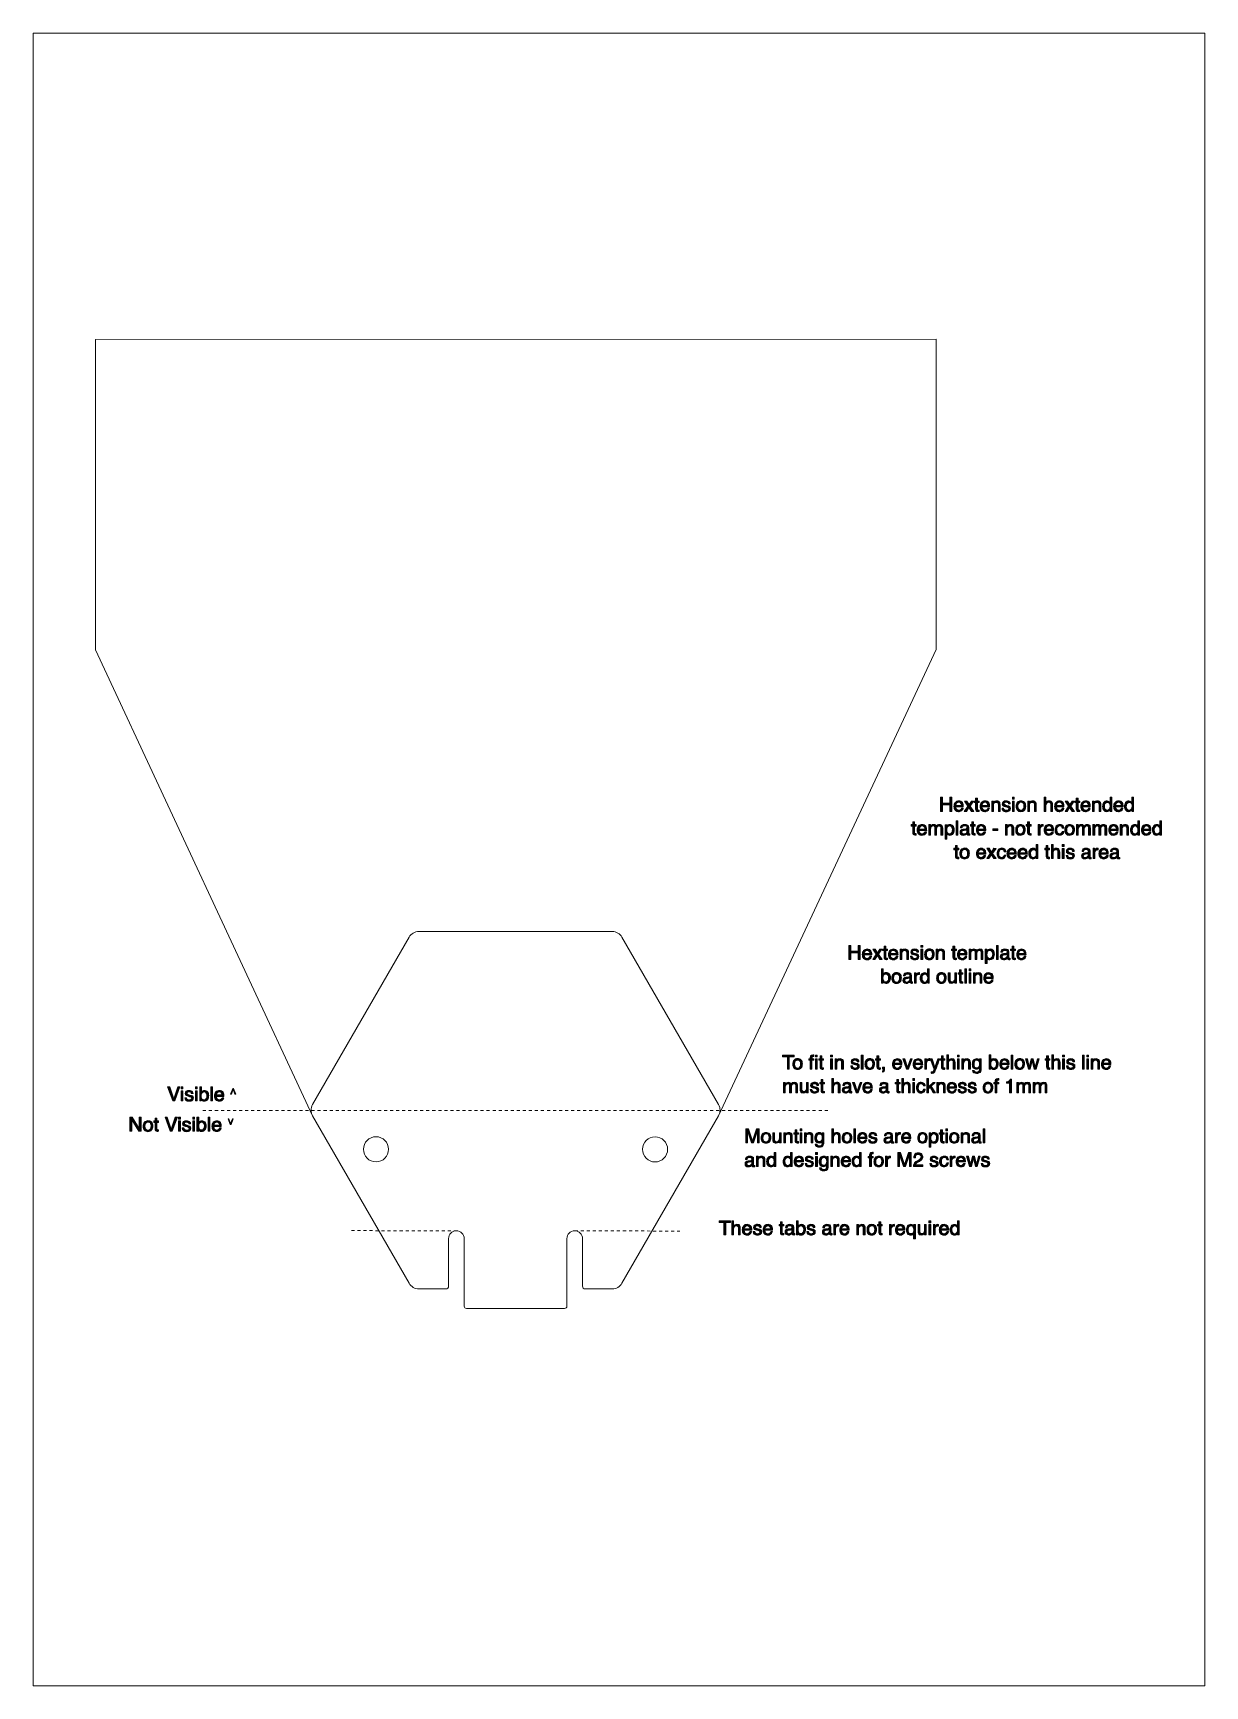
# Paper-space layout 'Layout1' of a CAD drawing. Header units: millimetres. Extents: x 0 to 105, y 0 to 148.
# The model-space entities are those that its viewports show. They can reach past a viewport. Long polylines and large blocks are cut down to what shows.
import ezdxf

# ---------------------------------------------------------------- set-up
doc = ezdxf.new("R2010")
doc.units = ezdxf.units.MM
doc.linetypes.add('Affinity_exported_lt_1', pattern=[0.540888, 0.270444, -0.270444])
for name, color, linetype in [('Hextension Extended', 7, 'Continuous'), ('Hextension Template', 7, 'Continuous'), ('Mounting Holes', 7, 'Continuous'), ('Text and Guidance', 7, 'Continuous')]:
    doc.layers.add(name, color=color, linetype=linetype)

msp = doc.modelspace()

# ---------------------------------------------------------------- hatches: boundary and pattern name
at = {"layer": 'Text and Guidance', "true_color": 0x5994dc, "transparency": 33554687}
for points in [[(81.31, 79.58), (81.48, 79.58), (81.48, 79.05), (82.14, 79.05), (82.14, 79.58), (82.31, 79.58), (82.31, 78.31), (82.14, 78.31), (82.14, 78.9), (81.48, 78.9), (81.48, 78.31), (81.31, 78.31)], [(83.45, 79.23), (83.65, 79.23), (83.86, 78.91), (84.08, 79.23), (84.27, 79.23), (83.96, 78.78), (84.28, 78.31), (84.08, 78.31), (83.85, 78.66), (83.63, 78.31), (83.43, 78.31), (83.76, 78.78)], [(92.47, 79.23), (92.67, 79.23), (92.88, 78.91), (93.1, 79.23), (93.29, 79.23), (92.98, 78.78), (93.3, 78.31), (93.1, 78.31), (92.87, 78.66), (92.65, 78.31), (92.46, 78.31), (92.78, 78.78)], [(82.71, 77.46), (82.87, 77.46), (82.87, 76.19), (82.71, 76.19)], [(86, 76.76), (86.43, 76.76), (86.43, 76.61), (86, 76.61)], [(85.46, 75), (85.66, 75), (85.87, 74.67), (86.09, 75), (86.28, 74.99), (85.97, 74.55), (86.29, 74.08), (86.09, 74.08), (85.86, 74.42), (85.64, 74.08), (85.45, 74.08), (85.77, 74.55)]]:
    msp.add_hatch(color=153, dxfattribs=at).paths.add_polyline_path(points, flags=0)
h = msp.add_hatch(color=153, dxfattribs=at)
edge = h.paths.add_edge_path(flags=0)
edge.add_spline(control_points=[(82.94, 79.25), (83.01, 79.25), (83.07, 79.24), (83.13, 79.21), (83.19, 79.18), (83.24, 79.14), (83.27, 79.09), (83.3, 79.04), (83.32, 78.99), (83.33, 78.92), (83.34, 78.88), (83.35, 78.81), (83.35, 78.72), (83.35, 78.72), (82.67, 78.72), (82.67, 78.72), (82.67, 78.63), (82.7, 78.55), (82.74, 78.5), (82.78, 78.44), (82.84, 78.41), (82.93, 78.41), (83.01, 78.41), (83.08, 78.44), (83.12, 78.49), (83.15, 78.52), (83.17, 78.56), (83.18, 78.6), (83.18, 78.6), (83.34, 78.6), (83.34, 78.6), (83.33, 78.57), (83.32, 78.53), (83.29, 78.49), (83.27, 78.44), (83.25, 78.41), (83.22, 78.38), (83.17, 78.34), (83.11, 78.31), (83.04, 78.29), (83.01, 78.28), (82.96, 78.28), (82.92, 78.28), (82.8, 78.28), (82.71, 78.32), (82.63, 78.4), (82.55, 78.49), (82.51, 78.6), (82.51, 78.75), (82.51, 78.9), (82.55, 79.02), (82.63, 79.11), (82.71, 79.21), (82.81, 79.25), (82.94, 79.25)], knot_values=[0, 0, 0, 0, 1, 1, 1, 2, 2, 2, 3, 3, 3, 4, 4, 4, 5, 5, 5, 6, 6, 6, 7, 7, 7, 8, 8, 8, 9, 9, 9, 10, 10, 10, 11, 11, 11, 12, 12, 12, 13, 13, 13, 14, 14, 14, 15, 15, 15, 16, 16, 16, 17, 17, 17, 18, 18, 18, 18], degree=3, periodic=1)
edge = h.paths.add_edge_path(flags=0)
edge.add_spline(control_points=[(83.19, 78.84), (83.18, 78.91), (83.17, 78.97), (83.14, 79.01), (83.1, 79.08), (83.03, 79.12), (82.93, 79.12), (82.86, 79.12), (82.8, 79.09), (82.75, 79.04), (82.7, 78.99), (82.68, 78.92), (82.68, 78.84), (82.68, 78.84), (83.19, 78.84), (83.19, 78.84)], knot_values=[0, 0, 0, 0, 1, 1, 1, 2, 2, 2, 3, 3, 3, 4, 4, 4, 5, 5, 5, 5], degree=3, periodic=1)
h = msp.add_hatch(color=153, dxfattribs=at)
edge = h.paths.add_edge_path(flags=0)
edge.add_spline(control_points=[(84.45, 79.49), (84.45, 79.49), (84.61, 79.49), (84.61, 79.49), (84.61, 79.49), (84.61, 79.23), (84.61, 79.23), (84.61, 79.23), (84.76, 79.23), (84.76, 79.23), (84.76, 79.23), (84.76, 79.11), (84.76, 79.11), (84.76, 79.11), (84.61, 79.11), (84.61, 79.11), (84.61, 79.11), (84.61, 78.5), (84.61, 78.5), (84.61, 78.47), (84.62, 78.45), (84.64, 78.44), (84.65, 78.43), (84.67, 78.43), (84.7, 78.43), (84.7, 78.43), (84.73, 78.43), (84.73, 78.43), (84.73, 78.43), (84.76, 78.43), (84.76, 78.43), (84.76, 78.43), (84.76, 78.31), (84.76, 78.31), (84.74, 78.3), (84.72, 78.3), (84.7, 78.3), (84.68, 78.3), (84.66, 78.3), (84.64, 78.3), (84.56, 78.3), (84.52, 78.31), (84.49, 78.35), (84.46, 78.39), (84.45, 78.44), (84.45, 78.5), (84.45, 78.5), (84.45, 79.11), (84.45, 79.11), (84.45, 79.11), (84.33, 79.11), (84.33, 79.11), (84.33, 79.11), (84.33, 79.23), (84.33, 79.23), (84.33, 79.23), (84.45, 79.23), (84.45, 79.23), (84.45, 79.23), (84.45, 79.49), (84.45, 79.49)], knot_values=[0, 0, 0, 0, 1, 1, 1, 2, 2, 2, 3, 3, 3, 4, 4, 4, 5, 5, 5, 6, 6, 6, 7, 7, 7, 8, 8, 8, 9, 9, 9, 10, 10, 10, 11, 11, 11, 12, 12, 12, 13, 13, 13, 14, 14, 14, 15, 15, 15, 16, 16, 16, 17, 17, 17, 18, 18, 18, 19, 19, 19, 20, 20, 20, 20], degree=3, periodic=1)
h = msp.add_hatch(color=153, dxfattribs=at)
edge = h.paths.add_edge_path(flags=0)
edge.add_spline(control_points=[(85.29, 79.25), (85.36, 79.25), (85.42, 79.24), (85.48, 79.21), (85.55, 79.18), (85.59, 79.14), (85.63, 79.09), (85.66, 79.04), (85.68, 78.99), (85.69, 78.92), (85.7, 78.88), (85.7, 78.81), (85.7, 78.72), (85.7, 78.72), (85.02, 78.72), (85.02, 78.72), (85.03, 78.63), (85.05, 78.55), (85.09, 78.5), (85.13, 78.44), (85.2, 78.41), (85.28, 78.41), (85.36, 78.41), (85.43, 78.44), (85.48, 78.49), (85.5, 78.52), (85.52, 78.56), (85.54, 78.6), (85.54, 78.6), (85.69, 78.6), (85.69, 78.6), (85.68, 78.57), (85.67, 78.53), (85.65, 78.49), (85.63, 78.44), (85.6, 78.41), (85.57, 78.38), (85.52, 78.34), (85.47, 78.31), (85.4, 78.29), (85.36, 78.28), (85.32, 78.28), (85.27, 78.28), (85.16, 78.28), (85.06, 78.32), (84.98, 78.4), (84.9, 78.49), (84.86, 78.6), (84.86, 78.75), (84.86, 78.9), (84.9, 79.02), (84.98, 79.11), (85.06, 79.21), (85.16, 79.25), (85.29, 79.25)], knot_values=[0, 0, 0, 0, 1, 1, 1, 2, 2, 2, 3, 3, 3, 4, 4, 4, 5, 5, 5, 6, 6, 6, 7, 7, 7, 8, 8, 8, 9, 9, 9, 10, 10, 10, 11, 11, 11, 12, 12, 12, 13, 13, 13, 14, 14, 14, 15, 15, 15, 16, 16, 16, 17, 17, 17, 18, 18, 18, 18], degree=3, periodic=1)
edge = h.paths.add_edge_path(flags=0)
edge.add_spline(control_points=[(85.54, 78.84), (85.54, 78.91), (85.52, 78.97), (85.5, 79.01), (85.46, 79.08), (85.38, 79.12), (85.28, 79.12), (85.21, 79.12), (85.15, 79.09), (85.11, 79.04), (85.06, 78.99), (85.03, 78.92), (85.03, 78.84), (85.03, 78.84), (85.54, 78.84), (85.54, 78.84)], knot_values=[0, 0, 0, 0, 1, 1, 1, 2, 2, 2, 3, 3, 3, 4, 4, 4, 5, 5, 5, 5], degree=3, periodic=1)
h = msp.add_hatch(color=153, dxfattribs=at)
edge = h.paths.add_edge_path(flags=0)
edge.add_spline(control_points=[(85.89, 79.23), (85.89, 79.23), (86.04, 79.23), (86.04, 79.23), (86.04, 79.23), (86.04, 79.1), (86.04, 79.1), (86.08, 79.16), (86.13, 79.19), (86.18, 79.22), (86.23, 79.24), (86.28, 79.25), (86.34, 79.25), (86.47, 79.25), (86.56, 79.21), (86.61, 79.12), (86.63, 79.07), (86.64, 78.99), (86.64, 78.9), (86.64, 78.9), (86.64, 78.31), (86.64, 78.31), (86.64, 78.31), (86.49, 78.31), (86.49, 78.31), (86.49, 78.31), (86.49, 78.89), (86.49, 78.89), (86.49, 78.95), (86.48, 78.99), (86.46, 79.03), (86.43, 79.08), (86.38, 79.11), (86.31, 79.11), (86.27, 79.11), (86.24, 79.11), (86.22, 79.1), (86.18, 79.09), (86.14, 79.06), (86.11, 79.03), (86.08, 79), (86.07, 78.96), (86.06, 78.93), (86.05, 78.9), (86.05, 78.85), (86.05, 78.79), (86.05, 78.79), (86.05, 78.31), (86.05, 78.31), (86.05, 78.31), (85.89, 78.31), (85.89, 78.31), (85.89, 78.31), (85.89, 79.23), (85.89, 79.23)], knot_values=[0, 0, 0, 0, 1, 1, 1, 2, 2, 2, 3, 3, 3, 4, 4, 4, 5, 5, 5, 6, 6, 6, 7, 7, 7, 8, 8, 8, 9, 9, 9, 10, 10, 10, 11, 11, 11, 12, 12, 12, 13, 13, 13, 14, 14, 14, 15, 15, 15, 16, 16, 16, 17, 17, 17, 18, 18, 18, 18], degree=3, periodic=1)
h = msp.add_hatch(color=153, dxfattribs=at)
edge = h.paths.add_edge_path(flags=0)
edge.add_spline(control_points=[(86.96, 78.6), (86.97, 78.55), (86.98, 78.51), (87, 78.48), (87.04, 78.43), (87.11, 78.41), (87.21, 78.41), (87.26, 78.41), (87.31, 78.42), (87.36, 78.44), (87.4, 78.47), (87.42, 78.51), (87.42, 78.56), (87.42, 78.6), (87.41, 78.63), (87.37, 78.65), (87.35, 78.66), (87.3, 78.68), (87.24, 78.69), (87.24, 78.69), (87.12, 78.72), (87.12, 78.72), (87.04, 78.74), (86.98, 78.77), (86.94, 78.79), (86.87, 78.83), (86.84, 78.89), (86.84, 78.96), (86.84, 79.05), (86.87, 79.12), (86.94, 79.18), (87, 79.23), (87.08, 79.26), (87.19, 79.26), (87.33, 79.26), (87.43, 79.22), (87.49, 79.13), (87.53, 79.08), (87.55, 79.03), (87.55, 78.97), (87.55, 78.97), (87.4, 78.97), (87.4, 78.97), (87.4, 79), (87.38, 79.03), (87.36, 79.06), (87.33, 79.1), (87.27, 79.12), (87.18, 79.12), (87.12, 79.12), (87.07, 79.11), (87.04, 79.09), (87.01, 79.07), (87, 79.04), (87, 79), (87, 78.96), (87.02, 78.93), (87.06, 78.91), (87.08, 78.89), (87.12, 78.88), (87.16, 78.87), (87.16, 78.87), (87.26, 78.84), (87.26, 78.84), (87.37, 78.82), (87.45, 78.79), (87.49, 78.76), (87.55, 78.72), (87.58, 78.66), (87.58, 78.58), (87.58, 78.49), (87.55, 78.42), (87.48, 78.36), (87.42, 78.3), (87.33, 78.27), (87.2, 78.27), (87.06, 78.27), (86.96, 78.31), (86.91, 78.37), (86.85, 78.43), (86.82, 78.51), (86.82, 78.6), (86.82, 78.6), (86.96, 78.6), (86.96, 78.6)], knot_values=[0, 0, 0, 0, 1, 1, 1, 2, 2, 2, 3, 3, 3, 4, 4, 4, 5, 5, 5, 6, 6, 6, 7, 7, 7, 8, 8, 8, 9, 9, 9, 10, 10, 10, 11, 11, 11, 12, 12, 12, 13, 13, 13, 14, 14, 14, 15, 15, 15, 16, 16, 16, 17, 17, 17, 18, 18, 18, 19, 19, 19, 20, 20, 20, 21, 21, 21, 22, 22, 22, 23, 23, 23, 24, 24, 24, 25, 25, 25, 26, 26, 26, 27, 27, 27, 28, 28, 28, 28], degree=3, periodic=1)
h = msp.add_hatch(color=153, dxfattribs=at)
h.paths.add_polyline_path([(87.75, 79.23), (87.91, 79.23), (87.91, 78.31), (87.75, 78.31)], flags=0)
h.paths.add_polyline_path([(87.75, 79.58), (87.91, 79.58), (87.91, 79.4), (87.75, 79.4)], flags=0)
h = msp.add_hatch(color=153, dxfattribs=at)
edge = h.paths.add_edge_path(flags=0)
edge.add_spline(control_points=[(88.52, 79.26), (88.64, 79.26), (88.74, 79.22), (88.82, 79.14), (88.9, 79.06), (88.94, 78.94), (88.94, 78.79), (88.94, 78.64), (88.91, 78.52), (88.83, 78.42), (88.76, 78.32), (88.65, 78.28), (88.5, 78.28), (88.37, 78.28), (88.27, 78.32), (88.2, 78.41), (88.12, 78.49), (88.08, 78.61), (88.08, 78.75), (88.08, 78.91), (88.12, 79.03), (88.2, 79.12), (88.28, 79.21), (88.39, 79.26), (88.52, 79.26)], knot_values=[0, 0, 0, 0, 1, 1, 1, 2, 2, 2, 3, 3, 3, 4, 4, 4, 5, 5, 5, 6, 6, 6, 7, 7, 7, 8, 8, 8, 8], degree=3, periodic=1)
edge = h.paths.add_edge_path(flags=0)
edge.add_spline(control_points=[(88.51, 78.41), (88.61, 78.41), (88.69, 78.45), (88.72, 78.53), (88.76, 78.6), (88.78, 78.69), (88.78, 78.79), (88.78, 78.87), (88.77, 78.94), (88.74, 79), (88.7, 79.08), (88.62, 79.12), (88.51, 79.12), (88.42, 79.12), (88.35, 79.09), (88.31, 79.02), (88.26, 78.94), (88.24, 78.86), (88.24, 78.75), (88.24, 78.66), (88.26, 78.57), (88.31, 78.51), (88.35, 78.44), (88.42, 78.41), (88.51, 78.41)], knot_values=[0, 0, 0, 0, 1, 1, 1, 2, 2, 2, 3, 3, 3, 4, 4, 4, 5, 5, 5, 6, 6, 6, 7, 7, 7, 8, 8, 8, 8], degree=3, periodic=1)
h = msp.add_hatch(color=153, dxfattribs=at)
edge = h.paths.add_edge_path(flags=0)
edge.add_spline(control_points=[(89.13, 79.23), (89.13, 79.23), (89.27, 79.23), (89.27, 79.23), (89.27, 79.23), (89.27, 79.1), (89.27, 79.1), (89.32, 79.16), (89.36, 79.19), (89.41, 79.22), (89.46, 79.24), (89.52, 79.25), (89.58, 79.25), (89.71, 79.25), (89.8, 79.21), (89.84, 79.12), (89.87, 79.07), (89.88, 78.99), (89.88, 78.9), (89.88, 78.9), (89.88, 78.31), (89.88, 78.31), (89.88, 78.31), (89.72, 78.31), (89.72, 78.31), (89.72, 78.31), (89.72, 78.89), (89.72, 78.89), (89.72, 78.95), (89.71, 78.99), (89.7, 79.03), (89.67, 79.08), (89.62, 79.11), (89.55, 79.11), (89.51, 79.11), (89.48, 79.11), (89.46, 79.1), (89.41, 79.09), (89.38, 79.06), (89.34, 79.03), (89.32, 79), (89.3, 78.96), (89.29, 78.93), (89.29, 78.9), (89.28, 78.85), (89.28, 78.79), (89.28, 78.79), (89.28, 78.31), (89.28, 78.31), (89.28, 78.31), (89.13, 78.31), (89.13, 78.31), (89.13, 78.31), (89.13, 79.23), (89.13, 79.23)], knot_values=[0, 0, 0, 0, 1, 1, 1, 2, 2, 2, 3, 3, 3, 4, 4, 4, 5, 5, 5, 6, 6, 6, 7, 7, 7, 8, 8, 8, 9, 9, 9, 10, 10, 10, 11, 11, 11, 12, 12, 12, 13, 13, 13, 14, 14, 14, 15, 15, 15, 16, 16, 16, 17, 17, 17, 18, 18, 18, 18], degree=3, periodic=1)
h = msp.add_hatch(color=153, dxfattribs=at)
edge = h.paths.add_edge_path(flags=0)
edge.add_spline(control_points=[(90.6, 79.58), (90.6, 79.58), (90.75, 79.58), (90.75, 79.58), (90.75, 79.58), (90.75, 79.11), (90.75, 79.11), (90.79, 79.15), (90.82, 79.19), (90.85, 79.21), (90.9, 79.24), (90.96, 79.25), (91.04, 79.25), (91.17, 79.25), (91.26, 79.21), (91.31, 79.11), (91.34, 79.06), (91.35, 78.99), (91.35, 78.9), (91.35, 78.9), (91.35, 78.31), (91.35, 78.31), (91.35, 78.31), (91.19, 78.31), (91.19, 78.31), (91.19, 78.31), (91.19, 78.89), (91.19, 78.89), (91.19, 78.96), (91.18, 79.01), (91.16, 79.04), (91.14, 79.09), (91.08, 79.12), (91.01, 79.12), (90.94, 79.12), (90.88, 79.09), (90.83, 79.05), (90.78, 79.01), (90.75, 78.92), (90.75, 78.8), (90.75, 78.8), (90.75, 78.31), (90.75, 78.31), (90.75, 78.31), (90.6, 78.31), (90.6, 78.31), (90.6, 78.31), (90.6, 79.58), (90.6, 79.58)], knot_values=[0, 0, 0, 0, 1, 1, 1, 2, 2, 2, 3, 3, 3, 4, 4, 4, 5, 5, 5, 6, 6, 6, 7, 7, 7, 8, 8, 8, 9, 9, 9, 10, 10, 10, 11, 11, 11, 12, 12, 12, 13, 13, 13, 14, 14, 14, 15, 15, 15, 16, 16, 16, 16], degree=3, periodic=1)
h = msp.add_hatch(color=153, dxfattribs=at)
edge = h.paths.add_edge_path(flags=0)
edge.add_spline(control_points=[(91.96, 79.25), (92.03, 79.25), (92.09, 79.24), (92.15, 79.21), (92.22, 79.18), (92.26, 79.14), (92.29, 79.09), (92.32, 79.04), (92.35, 78.99), (92.36, 78.92), (92.37, 78.88), (92.37, 78.81), (92.37, 78.72), (92.37, 78.72), (91.69, 78.72), (91.69, 78.72), (91.7, 78.63), (91.72, 78.55), (91.76, 78.5), (91.8, 78.44), (91.87, 78.41), (91.95, 78.41), (92.03, 78.41), (92.1, 78.44), (92.15, 78.49), (92.17, 78.52), (92.19, 78.56), (92.2, 78.6), (92.2, 78.6), (92.36, 78.6), (92.36, 78.6), (92.35, 78.57), (92.34, 78.53), (92.32, 78.49), (92.29, 78.44), (92.27, 78.41), (92.24, 78.38), (92.19, 78.34), (92.14, 78.31), (92.07, 78.29), (92.03, 78.28), (91.99, 78.28), (91.94, 78.28), (91.82, 78.28), (91.73, 78.32), (91.65, 78.4), (91.57, 78.49), (91.53, 78.6), (91.53, 78.75), (91.53, 78.9), (91.57, 79.02), (91.65, 79.11), (91.73, 79.21), (91.83, 79.25), (91.96, 79.25)], knot_values=[0, 0, 0, 0, 1, 1, 1, 2, 2, 2, 3, 3, 3, 4, 4, 4, 5, 5, 5, 6, 6, 6, 7, 7, 7, 8, 8, 8, 9, 9, 9, 10, 10, 10, 11, 11, 11, 12, 12, 12, 13, 13, 13, 14, 14, 14, 15, 15, 15, 16, 16, 16, 17, 17, 17, 18, 18, 18, 18], degree=3, periodic=1)
edge = h.paths.add_edge_path(flags=0)
edge.add_spline(control_points=[(92.21, 78.84), (92.2, 78.91), (92.19, 78.97), (92.17, 79.01), (92.12, 79.08), (92.05, 79.12), (91.95, 79.12), (91.88, 79.12), (91.82, 79.09), (91.77, 79.04), (91.73, 78.99), (91.7, 78.92), (91.7, 78.84), (91.7, 78.84), (92.21, 78.84), (92.21, 78.84)], knot_values=[0, 0, 0, 0, 1, 1, 1, 2, 2, 2, 3, 3, 3, 4, 4, 4, 5, 5, 5, 5], degree=3, periodic=1)
h = msp.add_hatch(color=153, dxfattribs=at)
edge = h.paths.add_edge_path(flags=0)
edge.add_spline(control_points=[(93.47, 79.49), (93.47, 79.49), (93.63, 79.49), (93.63, 79.49), (93.63, 79.49), (93.63, 79.23), (93.63, 79.23), (93.63, 79.23), (93.78, 79.23), (93.78, 79.23), (93.78, 79.23), (93.78, 79.11), (93.78, 79.11), (93.78, 79.11), (93.63, 79.11), (93.63, 79.11), (93.63, 79.11), (93.63, 78.5), (93.63, 78.5), (93.63, 78.47), (93.64, 78.45), (93.66, 78.44), (93.67, 78.43), (93.69, 78.43), (93.72, 78.43), (93.72, 78.43), (93.75, 78.43), (93.75, 78.43), (93.75, 78.43), (93.78, 78.43), (93.78, 78.43), (93.78, 78.43), (93.78, 78.31), (93.78, 78.31), (93.76, 78.3), (93.74, 78.3), (93.72, 78.3), (93.7, 78.3), (93.68, 78.3), (93.66, 78.3), (93.59, 78.3), (93.54, 78.31), (93.51, 78.35), (93.49, 78.39), (93.47, 78.44), (93.47, 78.5), (93.47, 78.5), (93.47, 79.11), (93.47, 79.11), (93.47, 79.11), (93.35, 79.11), (93.35, 79.11), (93.35, 79.11), (93.35, 79.23), (93.35, 79.23), (93.35, 79.23), (93.47, 79.23), (93.47, 79.23), (93.47, 79.23), (93.47, 79.49), (93.47, 79.49)], knot_values=[0, 0, 0, 0, 1, 1, 1, 2, 2, 2, 3, 3, 3, 4, 4, 4, 5, 5, 5, 6, 6, 6, 7, 7, 7, 8, 8, 8, 9, 9, 9, 10, 10, 10, 11, 11, 11, 12, 12, 12, 13, 13, 13, 14, 14, 14, 15, 15, 15, 16, 16, 16, 17, 17, 17, 18, 18, 18, 19, 19, 19, 20, 20, 20, 20], degree=3, periodic=1)
h = msp.add_hatch(color=153, dxfattribs=at)
edge = h.paths.add_edge_path(flags=0)
edge.add_spline(control_points=[(94.32, 79.25), (94.38, 79.25), (94.45, 79.24), (94.51, 79.21), (94.57, 79.18), (94.61, 79.14), (94.65, 79.09), (94.68, 79.04), (94.7, 78.99), (94.71, 78.92), (94.72, 78.88), (94.72, 78.81), (94.72, 78.72), (94.72, 78.72), (94.05, 78.72), (94.05, 78.72), (94.05, 78.63), (94.07, 78.55), (94.11, 78.5), (94.15, 78.44), (94.22, 78.41), (94.31, 78.41), (94.39, 78.41), (94.45, 78.44), (94.5, 78.49), (94.53, 78.52), (94.55, 78.56), (94.56, 78.6), (94.56, 78.6), (94.71, 78.6), (94.71, 78.6), (94.71, 78.57), (94.69, 78.53), (94.67, 78.49), (94.65, 78.44), (94.62, 78.41), (94.59, 78.38), (94.55, 78.34), (94.49, 78.31), (94.42, 78.29), (94.38, 78.28), (94.34, 78.28), (94.29, 78.28), (94.18, 78.28), (94.08, 78.32), (94, 78.4), (93.92, 78.49), (93.88, 78.6), (93.88, 78.75), (93.88, 78.9), (93.92, 79.02), (94, 79.11), (94.08, 79.21), (94.19, 79.25), (94.32, 79.25)], knot_values=[0, 0, 0, 0, 1, 1, 1, 2, 2, 2, 3, 3, 3, 4, 4, 4, 5, 5, 5, 6, 6, 6, 7, 7, 7, 8, 8, 8, 9, 9, 9, 10, 10, 10, 11, 11, 11, 12, 12, 12, 13, 13, 13, 14, 14, 14, 15, 15, 15, 16, 16, 16, 17, 17, 17, 18, 18, 18, 18], degree=3, periodic=1)
edge = h.paths.add_edge_path(flags=0)
edge.add_spline(control_points=[(94.56, 78.84), (94.56, 78.91), (94.54, 78.97), (94.52, 79.01), (94.48, 79.08), (94.41, 79.12), (94.31, 79.12), (94.24, 79.12), (94.18, 79.09), (94.13, 79.04), (94.08, 78.99), (94.05, 78.92), (94.05, 78.84), (94.05, 78.84), (94.56, 78.84), (94.56, 78.84)], knot_values=[0, 0, 0, 0, 1, 1, 1, 2, 2, 2, 3, 3, 3, 4, 4, 4, 5, 5, 5, 5], degree=3, periodic=1)
h = msp.add_hatch(color=153, dxfattribs=at)
edge = h.paths.add_edge_path(flags=0)
edge.add_spline(control_points=[(94.91, 79.23), (94.91, 79.23), (95.06, 79.23), (95.06, 79.23), (95.06, 79.23), (95.06, 79.1), (95.06, 79.1), (95.1, 79.16), (95.15, 79.19), (95.2, 79.22), (95.25, 79.24), (95.3, 79.25), (95.36, 79.25), (95.49, 79.25), (95.58, 79.21), (95.63, 79.12), (95.65, 79.07), (95.67, 78.99), (95.67, 78.9), (95.67, 78.9), (95.67, 78.31), (95.67, 78.31), (95.67, 78.31), (95.51, 78.31), (95.51, 78.31), (95.51, 78.31), (95.51, 78.89), (95.51, 78.89), (95.51, 78.95), (95.5, 78.99), (95.48, 79.03), (95.45, 79.08), (95.4, 79.11), (95.33, 79.11), (95.3, 79.11), (95.27, 79.11), (95.24, 79.1), (95.2, 79.09), (95.16, 79.06), (95.13, 79.03), (95.1, 79), (95.09, 78.96), (95.08, 78.93), (95.07, 78.9), (95.07, 78.85), (95.07, 78.79), (95.07, 78.79), (95.07, 78.31), (95.07, 78.31), (95.07, 78.31), (94.91, 78.31), (94.91, 78.31), (94.91, 78.31), (94.91, 79.23), (94.91, 79.23)], knot_values=[0, 0, 0, 0, 1, 1, 1, 2, 2, 2, 3, 3, 3, 4, 4, 4, 5, 5, 5, 6, 6, 6, 7, 7, 7, 8, 8, 8, 9, 9, 9, 10, 10, 10, 11, 11, 11, 12, 12, 12, 13, 13, 13, 14, 14, 14, 15, 15, 15, 16, 16, 16, 17, 17, 17, 18, 18, 18, 18], degree=3, periodic=1)
h = msp.add_hatch(color=153, dxfattribs=at)
edge = h.paths.add_edge_path(flags=0)
edge.add_spline(control_points=[(96.23, 79.25), (96.3, 79.25), (96.36, 79.23), (96.4, 79.2), (96.43, 79.19), (96.46, 79.16), (96.5, 79.11), (96.5, 79.11), (96.5, 79.58), (96.5, 79.58), (96.5, 79.58), (96.65, 79.58), (96.65, 79.58), (96.65, 79.58), (96.65, 78.31), (96.65, 78.31), (96.65, 78.31), (96.51, 78.31), (96.51, 78.31), (96.51, 78.31), (96.51, 78.44), (96.51, 78.44), (96.47, 78.38), (96.43, 78.34), (96.38, 78.32), (96.33, 78.29), (96.27, 78.28), (96.21, 78.28), (96.11, 78.28), (96.02, 78.32), (95.94, 78.41), (95.87, 78.49), (95.83, 78.61), (95.83, 78.75), (95.83, 78.89), (95.86, 79), (95.93, 79.1), (96, 79.2), (96.1, 79.25), (96.23, 79.25)], knot_values=[0, 0, 0, 0, 1, 1, 1, 2, 2, 2, 3, 3, 3, 4, 4, 4, 5, 5, 5, 6, 6, 6, 7, 7, 7, 8, 8, 8, 9, 9, 9, 10, 10, 10, 11, 11, 11, 12, 12, 12, 13, 13, 13, 13], degree=3, periodic=1)
edge = h.paths.add_edge_path(flags=0)
edge.add_spline(control_points=[(95.99, 78.76), (95.99, 78.66), (96.01, 78.58), (96.06, 78.51), (96.1, 78.45), (96.16, 78.41), (96.26, 78.41), (96.33, 78.41), (96.39, 78.44), (96.43, 78.51), (96.48, 78.57), (96.5, 78.66), (96.5, 78.77), (96.5, 78.89), (96.48, 78.97), (96.43, 79.03), (96.38, 79.09), (96.33, 79.11), (96.25, 79.11), (96.18, 79.11), (96.11, 79.08), (96.07, 79.02), (96.02, 78.96), (95.99, 78.88), (95.99, 78.76)], knot_values=[0, 0, 0, 0, 1, 1, 1, 2, 2, 2, 3, 3, 3, 4, 4, 4, 5, 5, 5, 6, 6, 6, 7, 7, 7, 8, 8, 8, 8], degree=3, periodic=1)
h = msp.add_hatch(color=153, dxfattribs=at)
edge = h.paths.add_edge_path(flags=0)
edge.add_spline(control_points=[(97.26, 79.25), (97.32, 79.25), (97.39, 79.24), (97.45, 79.21), (97.51, 79.18), (97.56, 79.14), (97.59, 79.09), (97.62, 79.04), (97.64, 78.99), (97.65, 78.92), (97.66, 78.88), (97.67, 78.81), (97.67, 78.72), (97.67, 78.72), (96.99, 78.72), (96.99, 78.72), (96.99, 78.63), (97.01, 78.55), (97.06, 78.5), (97.1, 78.44), (97.16, 78.41), (97.25, 78.41), (97.33, 78.41), (97.39, 78.44), (97.44, 78.49), (97.47, 78.52), (97.49, 78.56), (97.5, 78.6), (97.5, 78.6), (97.65, 78.6), (97.65, 78.6), (97.65, 78.57), (97.64, 78.53), (97.61, 78.49), (97.59, 78.44), (97.56, 78.41), (97.54, 78.38), (97.49, 78.34), (97.43, 78.31), (97.36, 78.29), (97.32, 78.28), (97.28, 78.28), (97.24, 78.28), (97.12, 78.28), (97.02, 78.32), (96.94, 78.4), (96.86, 78.49), (96.82, 78.6), (96.82, 78.75), (96.82, 78.9), (96.86, 79.02), (96.94, 79.11), (97.02, 79.21), (97.13, 79.25), (97.26, 79.25)], knot_values=[0, 0, 0, 0, 1, 1, 1, 2, 2, 2, 3, 3, 3, 4, 4, 4, 5, 5, 5, 6, 6, 6, 7, 7, 7, 8, 8, 8, 9, 9, 9, 10, 10, 10, 11, 11, 11, 12, 12, 12, 13, 13, 13, 14, 14, 14, 15, 15, 15, 16, 16, 16, 17, 17, 17, 18, 18, 18, 18], degree=3, periodic=1)
edge = h.paths.add_edge_path(flags=0)
edge.add_spline(control_points=[(97.51, 78.84), (97.5, 78.91), (97.49, 78.97), (97.46, 79.01), (97.42, 79.08), (97.35, 79.12), (97.25, 79.12), (97.18, 79.12), (97.12, 79.09), (97.07, 79.04), (97.02, 78.99), (97, 78.92), (96.99, 78.84), (96.99, 78.84), (97.51, 78.84), (97.51, 78.84)], knot_values=[0, 0, 0, 0, 1, 1, 1, 2, 2, 2, 3, 3, 3, 4, 4, 4, 5, 5, 5, 5], degree=3, periodic=1)
h = msp.add_hatch(color=153, dxfattribs=at)
edge = h.paths.add_edge_path(flags=0)
edge.add_spline(control_points=[(98.19, 79.25), (98.26, 79.25), (98.32, 79.23), (98.37, 79.2), (98.39, 79.19), (98.42, 79.16), (98.46, 79.11), (98.46, 79.11), (98.46, 79.58), (98.46, 79.58), (98.46, 79.58), (98.61, 79.58), (98.61, 79.58), (98.61, 79.58), (98.61, 78.31), (98.61, 78.31), (98.61, 78.31), (98.47, 78.31), (98.47, 78.31), (98.47, 78.31), (98.47, 78.44), (98.47, 78.44), (98.43, 78.38), (98.39, 78.34), (98.34, 78.32), (98.29, 78.29), (98.23, 78.28), (98.17, 78.28), (98.07, 78.28), (97.98, 78.32), (97.9, 78.41), (97.83, 78.49), (97.79, 78.61), (97.79, 78.75), (97.79, 78.89), (97.82, 79), (97.89, 79.1), (97.96, 79.2), (98.06, 79.25), (98.19, 79.25)], knot_values=[0, 0, 0, 0, 1, 1, 1, 2, 2, 2, 3, 3, 3, 4, 4, 4, 5, 5, 5, 6, 6, 6, 7, 7, 7, 8, 8, 8, 9, 9, 9, 10, 10, 10, 11, 11, 11, 12, 12, 12, 13, 13, 13, 13], degree=3, periodic=1)
edge = h.paths.add_edge_path(flags=0)
edge.add_spline(control_points=[(97.95, 78.76), (97.95, 78.66), (97.98, 78.58), (98.02, 78.51), (98.06, 78.45), (98.13, 78.41), (98.22, 78.41), (98.29, 78.41), (98.35, 78.44), (98.4, 78.51), (98.44, 78.57), (98.47, 78.66), (98.47, 78.77), (98.47, 78.89), (98.44, 78.97), (98.39, 79.03), (98.35, 79.09), (98.29, 79.11), (98.22, 79.11), (98.14, 79.11), (98.08, 79.08), (98.03, 79.02), (97.98, 78.96), (97.95, 78.88), (97.95, 78.76)], knot_values=[0, 0, 0, 0, 1, 1, 1, 2, 2, 2, 3, 3, 3, 4, 4, 4, 5, 5, 5, 6, 6, 6, 7, 7, 7, 8, 8, 8, 8], degree=3, periodic=1)
h = msp.add_hatch(color=153, dxfattribs=at)
edge = h.paths.add_edge_path(flags=0)
edge.add_spline(control_points=[(78.82, 77.37), (78.82, 77.37), (78.97, 77.37), (78.97, 77.37), (78.97, 77.37), (78.97, 77.12), (78.97, 77.12), (78.97, 77.12), (79.12, 77.12), (79.12, 77.12), (79.12, 77.12), (79.12, 76.99), (79.12, 76.99), (79.12, 76.99), (78.97, 76.99), (78.97, 76.99), (78.97, 76.99), (78.97, 76.39), (78.97, 76.39), (78.97, 76.35), (78.98, 76.33), (79.01, 76.32), (79.02, 76.32), (79.04, 76.31), (79.07, 76.31), (79.07, 76.31), (79.09, 76.31), (79.09, 76.31), (79.09, 76.31), (79.12, 76.32), (79.12, 76.32), (79.12, 76.32), (79.12, 76.19), (79.12, 76.19), (79.1, 76.19), (79.08, 76.18), (79.06, 76.18), (79.05, 76.18), (79.02, 76.18), (79, 76.18), (78.93, 76.18), (78.88, 76.2), (78.86, 76.23), (78.83, 76.27), (78.82, 76.32), (78.82, 76.38), (78.82, 76.38), (78.82, 76.99), (78.82, 76.99), (78.82, 76.99), (78.69, 76.99), (78.69, 76.99), (78.69, 76.99), (78.69, 77.12), (78.69, 77.12), (78.69, 77.12), (78.82, 77.12), (78.82, 77.12), (78.82, 77.12), (78.82, 77.37), (78.82, 77.37)], knot_values=[0, 0, 0, 0, 1, 1, 1, 2, 2, 2, 3, 3, 3, 4, 4, 4, 5, 5, 5, 6, 6, 6, 7, 7, 7, 8, 8, 8, 9, 9, 9, 10, 10, 10, 11, 11, 11, 12, 12, 12, 13, 13, 13, 14, 14, 14, 15, 15, 15, 16, 16, 16, 17, 17, 17, 18, 18, 18, 19, 19, 19, 20, 20, 20, 20], degree=3, periodic=1)
h = msp.add_hatch(color=153, dxfattribs=at)
edge = h.paths.add_edge_path(flags=0)
edge.add_spline(control_points=[(79.66, 77.14), (79.72, 77.14), (79.79, 77.12), (79.85, 77.09), (79.91, 77.06), (79.96, 77.02), (79.99, 76.97), (80.02, 76.92), (80.04, 76.87), (80.05, 76.81), (80.06, 76.77), (80.07, 76.7), (80.07, 76.61), (80.07, 76.61), (79.39, 76.61), (79.39, 76.61), (79.39, 76.51), (79.41, 76.44), (79.46, 76.38), (79.5, 76.32), (79.56, 76.29), (79.65, 76.29), (79.73, 76.29), (79.79, 76.32), (79.84, 76.38), (79.87, 76.41), (79.89, 76.44), (79.9, 76.48), (79.9, 76.48), (80.05, 76.48), (80.05, 76.48), (80.05, 76.45), (80.04, 76.41), (80.01, 76.37), (79.99, 76.33), (79.96, 76.29), (79.94, 76.27), (79.89, 76.22), (79.83, 76.19), (79.76, 76.17), (79.72, 76.17), (79.68, 76.16), (79.64, 76.16), (79.52, 76.16), (79.42, 76.2), (79.34, 76.29), (79.26, 76.37), (79.22, 76.49), (79.22, 76.64), (79.22, 76.79), (79.26, 76.91), (79.34, 77), (79.42, 77.09), (79.53, 77.14), (79.66, 77.14)], knot_values=[0, 0, 0, 0, 1, 1, 1, 2, 2, 2, 3, 3, 3, 4, 4, 4, 5, 5, 5, 6, 6, 6, 7, 7, 7, 8, 8, 8, 9, 9, 9, 10, 10, 10, 11, 11, 11, 12, 12, 12, 13, 13, 13, 14, 14, 14, 15, 15, 15, 16, 16, 16, 17, 17, 17, 18, 18, 18, 18], degree=3, periodic=1)
edge = h.paths.add_edge_path(flags=0)
edge.add_spline(control_points=[(79.91, 76.73), (79.9, 76.8), (79.89, 76.85), (79.86, 76.89), (79.82, 76.96), (79.75, 77), (79.65, 77), (79.58, 77), (79.52, 76.98), (79.47, 76.92), (79.42, 76.87), (79.4, 76.81), (79.39, 76.73), (79.39, 76.73), (79.91, 76.73), (79.91, 76.73)], knot_values=[0, 0, 0, 0, 1, 1, 1, 2, 2, 2, 3, 3, 3, 4, 4, 4, 5, 5, 5, 5], degree=3, periodic=1)
h = msp.add_hatch(color=153, dxfattribs=at)
edge = h.paths.add_edge_path(flags=0)
edge.add_spline(control_points=[(80.26, 77.12), (80.26, 77.12), (80.41, 77.12), (80.41, 77.12), (80.41, 77.12), (80.41, 76.98), (80.41, 76.98), (80.45, 77.03), (80.48, 77.06), (80.51, 77.08), (80.56, 77.12), (80.62, 77.14), (80.68, 77.14), (80.76, 77.14), (80.82, 77.12), (80.86, 77.08), (80.89, 77.06), (80.91, 77.03), (80.93, 76.99), (80.96, 77.04), (81, 77.08), (81.05, 77.1), (81.1, 77.12), (81.15, 77.14), (81.21, 77.14), (81.33, 77.14), (81.42, 77.09), (81.46, 77), (81.49, 76.95), (81.5, 76.89), (81.5, 76.81), (81.5, 76.81), (81.5, 76.19), (81.5, 76.19), (81.5, 76.19), (81.34, 76.19), (81.34, 76.19), (81.34, 76.19), (81.34, 76.83), (81.34, 76.83), (81.34, 76.9), (81.32, 76.94), (81.29, 76.96), (81.26, 76.98), (81.22, 77), (81.18, 77), (81.12, 77), (81.06, 76.97), (81.02, 76.93), (80.98, 76.89), (80.95, 76.83), (80.95, 76.73), (80.95, 76.73), (80.95, 76.19), (80.95, 76.19), (80.95, 76.19), (80.8, 76.19), (80.8, 76.19), (80.8, 76.19), (80.8, 76.8), (80.8, 76.8), (80.8, 76.86), (80.79, 76.9), (80.77, 76.93), (80.75, 76.98), (80.71, 77), (80.64, 77), (80.58, 77), (80.53, 76.97), (80.48, 76.93), (80.44, 76.88), (80.41, 76.8), (80.41, 76.68), (80.41, 76.68), (80.41, 76.19), (80.41, 76.19), (80.41, 76.19), (80.26, 76.19), (80.26, 76.19), (80.26, 76.19), (80.26, 77.12), (80.26, 77.12)], knot_values=[0, 0, 0, 0, 1, 1, 1, 2, 2, 2, 3, 3, 3, 4, 4, 4, 5, 5, 5, 6, 6, 6, 7, 7, 7, 8, 8, 8, 9, 9, 9, 10, 10, 10, 11, 11, 11, 12, 12, 12, 13, 13, 13, 14, 14, 14, 15, 15, 15, 16, 16, 16, 17, 17, 17, 18, 18, 18, 19, 19, 19, 20, 20, 20, 21, 21, 21, 22, 22, 22, 23, 23, 23, 24, 24, 24, 25, 25, 25, 26, 26, 26, 27, 27, 27, 27], degree=3, periodic=1)
h = msp.add_hatch(color=153, dxfattribs=at)
edge = h.paths.add_edge_path(flags=0)
edge.add_spline(control_points=[(81.71, 77.11), (81.71, 77.11), (81.86, 77.11), (81.86, 77.11), (81.86, 77.11), (81.86, 76.99), (81.86, 76.99), (81.9, 77.03), (81.93, 77.06), (81.97, 77.09), (82.02, 77.12), (82.08, 77.14), (82.15, 77.14), (82.25, 77.14), (82.34, 77.1), (82.42, 77.02), (82.49, 76.94), (82.53, 76.82), (82.53, 76.67), (82.53, 76.47), (82.47, 76.33), (82.37, 76.24), (82.3, 76.19), (82.22, 76.16), (82.14, 76.16), (82.07, 76.16), (82.01, 76.18), (81.96, 76.21), (81.93, 76.23), (81.9, 76.25), (81.87, 76.3), (81.87, 76.3), (81.87, 75.83), (81.87, 75.83), (81.87, 75.83), (81.71, 75.83), (81.71, 75.83), (81.71, 75.83), (81.71, 77.11), (81.71, 77.11)], knot_values=[0, 0, 0, 0, 1, 1, 1, 2, 2, 2, 3, 3, 3, 4, 4, 4, 5, 5, 5, 6, 6, 6, 7, 7, 7, 8, 8, 8, 9, 9, 9, 10, 10, 10, 11, 11, 11, 12, 12, 12, 13, 13, 13, 13], degree=3, periodic=1)
edge = h.paths.add_edge_path(flags=0)
edge.add_spline(control_points=[(82.12, 76.3), (82.19, 76.3), (82.25, 76.33), (82.3, 76.39), (82.34, 76.45), (82.37, 76.54), (82.37, 76.66), (82.37, 76.73), (82.36, 76.8), (82.34, 76.85), (82.3, 76.95), (82.22, 77), (82.12, 77), (82.01, 77), (81.93, 76.95), (81.89, 76.84), (81.87, 76.78), (81.86, 76.71), (81.86, 76.62), (81.86, 76.55), (81.87, 76.49), (81.89, 76.44), (81.93, 76.35), (82.01, 76.3), (82.12, 76.3)], knot_values=[0, 0, 0, 0, 1, 1, 1, 2, 2, 2, 3, 3, 3, 4, 4, 4, 5, 5, 5, 6, 6, 6, 7, 7, 7, 8, 8, 8, 8], degree=3, periodic=1)
h = msp.add_hatch(color=153, dxfattribs=at)
edge = h.paths.add_edge_path(flags=0)
edge.add_spline(control_points=[(83.59, 76.75), (83.63, 76.76), (83.65, 76.77), (83.66, 76.8), (83.67, 76.81), (83.67, 76.83), (83.67, 76.86), (83.67, 76.91), (83.66, 76.95), (83.62, 76.97), (83.58, 77), (83.53, 77.01), (83.46, 77.01), (83.38, 77.01), (83.32, 76.99), (83.28, 76.94), (83.27, 76.92), (83.25, 76.88), (83.25, 76.83), (83.25, 76.83), (83.1, 76.83), (83.1, 76.83), (83.11, 76.95), (83.14, 77.03), (83.21, 77.07), (83.28, 77.12), (83.37, 77.14), (83.46, 77.14), (83.57, 77.14), (83.66, 77.12), (83.72, 77.08), (83.79, 77.03), (83.83, 76.97), (83.83, 76.88), (83.83, 76.88), (83.83, 76.35), (83.83, 76.35), (83.83, 76.34), (83.83, 76.32), (83.84, 76.31), (83.84, 76.3), (83.86, 76.3), (83.88, 76.3), (83.88, 76.3), (83.89, 76.3), (83.9, 76.3), (83.9, 76.3), (83.93, 76.3), (83.93, 76.3), (83.93, 76.3), (83.93, 76.19), (83.93, 76.19), (83.9, 76.18), (83.89, 76.18), (83.87, 76.18), (83.86, 76.17), (83.84, 76.17), (83.82, 76.17), (83.77, 76.17), (83.73, 76.19), (83.7, 76.23), (83.69, 76.25), (83.68, 76.28), (83.68, 76.32), (83.65, 76.27), (83.6, 76.24), (83.54, 76.21), (83.48, 76.18), (83.42, 76.16), (83.35, 76.16), (83.26, 76.16), (83.19, 76.19), (83.14, 76.24), (83.08, 76.29), (83.06, 76.36), (83.06, 76.44), (83.06, 76.52), (83.08, 76.59), (83.14, 76.63), (83.19, 76.68), (83.26, 76.71), (83.35, 76.72), (83.35, 76.72), (83.59, 76.75), (83.59, 76.75)], knot_values=[0, 0, 0, 0, 1, 1, 1, 2, 2, 2, 3, 3, 3, 4, 4, 4, 5, 5, 5, 6, 6, 6, 7, 7, 7, 8, 8, 8, 9, 9, 9, 10, 10, 10, 11, 11, 11, 12, 12, 12, 13, 13, 13, 14, 14, 14, 15, 15, 15, 16, 16, 16, 17, 17, 17, 18, 18, 18, 19, 19, 19, 20, 20, 20, 21, 21, 21, 22, 22, 22, 23, 23, 23, 24, 24, 24, 25, 25, 25, 26, 26, 26, 27, 27, 27, 28, 28, 28, 28], degree=3, periodic=1)
edge = h.paths.add_edge_path(flags=0)
edge.add_spline(control_points=[(83.22, 76.44), (83.22, 76.39), (83.23, 76.36), (83.27, 76.33), (83.3, 76.31), (83.34, 76.29), (83.38, 76.29), (83.44, 76.29), (83.49, 76.31), (83.54, 76.33), (83.63, 76.37), (83.67, 76.44), (83.67, 76.54), (83.67, 76.54), (83.67, 76.66), (83.67, 76.66), (83.65, 76.65), (83.63, 76.64), (83.6, 76.63), (83.57, 76.62), (83.54, 76.62), (83.51, 76.62), (83.51, 76.62), (83.42, 76.6), (83.42, 76.6), (83.36, 76.6), (83.32, 76.58), (83.29, 76.57), (83.24, 76.54), (83.22, 76.5), (83.22, 76.44)], knot_values=[0, 0, 0, 0, 1, 1, 1, 2, 2, 2, 3, 3, 3, 4, 4, 4, 5, 5, 5, 6, 6, 6, 7, 7, 7, 8, 8, 8, 9, 9, 9, 10, 10, 10, 10], degree=3, periodic=1)
h = msp.add_hatch(color=153, dxfattribs=at)
edge = h.paths.add_edge_path(flags=0)
edge.add_spline(control_points=[(84.11, 77.37), (84.11, 77.37), (84.27, 77.37), (84.27, 77.37), (84.27, 77.37), (84.27, 77.12), (84.27, 77.12), (84.27, 77.12), (84.41, 77.12), (84.41, 77.12), (84.41, 77.12), (84.41, 76.99), (84.41, 76.99), (84.41, 76.99), (84.27, 76.99), (84.27, 76.99), (84.27, 76.99), (84.27, 76.39), (84.27, 76.39), (84.27, 76.35), (84.28, 76.33), (84.3, 76.32), (84.31, 76.32), (84.33, 76.31), (84.36, 76.31), (84.36, 76.31), (84.38, 76.31), (84.38, 76.31), (84.38, 76.31), (84.41, 76.32), (84.41, 76.32), (84.41, 76.32), (84.41, 76.19), (84.41, 76.19), (84.4, 76.19), (84.38, 76.18), (84.36, 76.18), (84.34, 76.18), (84.32, 76.18), (84.3, 76.18), (84.22, 76.18), (84.18, 76.2), (84.15, 76.23), (84.12, 76.27), (84.11, 76.32), (84.11, 76.38), (84.11, 76.38), (84.11, 76.99), (84.11, 76.99), (84.11, 76.99), (83.99, 76.99), (83.99, 76.99), (83.99, 76.99), (83.99, 77.12), (83.99, 77.12), (83.99, 77.12), (84.11, 77.12), (84.11, 77.12), (84.11, 77.12), (84.11, 77.37), (84.11, 77.37)], knot_values=[0, 0, 0, 0, 1, 1, 1, 2, 2, 2, 3, 3, 3, 4, 4, 4, 5, 5, 5, 6, 6, 6, 7, 7, 7, 8, 8, 8, 9, 9, 9, 10, 10, 10, 11, 11, 11, 12, 12, 12, 13, 13, 13, 14, 14, 14, 15, 15, 15, 16, 16, 16, 17, 17, 17, 18, 18, 18, 19, 19, 19, 20, 20, 20, 20], degree=3, periodic=1)
h = msp.add_hatch(color=153, dxfattribs=at)
edge = h.paths.add_edge_path(flags=0)
edge.add_spline(control_points=[(84.95, 77.14), (85.02, 77.14), (85.08, 77.12), (85.14, 77.09), (85.21, 77.06), (85.25, 77.02), (85.28, 76.97), (85.32, 76.92), (85.34, 76.87), (85.35, 76.81), (85.36, 76.77), (85.36, 76.7), (85.36, 76.61), (85.36, 76.61), (84.68, 76.61), (84.68, 76.61), (84.69, 76.51), (84.71, 76.44), (84.75, 76.38), (84.79, 76.32), (84.86, 76.29), (84.94, 76.29), (85.02, 76.29), (85.09, 76.32), (85.14, 76.38), (85.16, 76.41), (85.18, 76.44), (85.19, 76.48), (85.19, 76.48), (85.35, 76.48), (85.35, 76.48), (85.34, 76.45), (85.33, 76.41), (85.31, 76.37), (85.28, 76.33), (85.26, 76.29), (85.23, 76.27), (85.18, 76.22), (85.13, 76.19), (85.06, 76.17), (85.02, 76.17), (84.98, 76.16), (84.93, 76.16), (84.81, 76.16), (84.72, 76.2), (84.64, 76.29), (84.56, 76.37), (84.52, 76.49), (84.52, 76.64), (84.52, 76.79), (84.56, 76.91), (84.64, 77), (84.72, 77.09), (84.82, 77.14), (84.95, 77.14)], knot_values=[0, 0, 0, 0, 1, 1, 1, 2, 2, 2, 3, 3, 3, 4, 4, 4, 5, 5, 5, 6, 6, 6, 7, 7, 7, 8, 8, 8, 9, 9, 9, 10, 10, 10, 11, 11, 11, 12, 12, 12, 13, 13, 13, 14, 14, 14, 15, 15, 15, 16, 16, 16, 17, 17, 17, 18, 18, 18, 18], degree=3, periodic=1)
edge = h.paths.add_edge_path(flags=0)
edge.add_spline(control_points=[(85.2, 76.73), (85.19, 76.8), (85.18, 76.85), (85.16, 76.89), (85.11, 76.96), (85.04, 77), (84.94, 77), (84.87, 77), (84.81, 76.98), (84.77, 76.92), (84.72, 76.87), (84.69, 76.81), (84.69, 76.73), (84.69, 76.73), (85.2, 76.73), (85.2, 76.73)], knot_values=[0, 0, 0, 0, 1, 1, 1, 2, 2, 2, 3, 3, 3, 4, 4, 4, 5, 5, 5, 5], degree=3, periodic=1)
h = msp.add_hatch(color=153, dxfattribs=at)
edge = h.paths.add_edge_path(flags=0)
edge.add_spline(control_points=[(87.12, 77.12), (87.12, 77.12), (87.27, 77.12), (87.27, 77.12), (87.27, 77.12), (87.27, 76.98), (87.27, 76.98), (87.31, 77.04), (87.36, 77.08), (87.4, 77.1), (87.45, 77.12), (87.51, 77.14), (87.57, 77.14), (87.7, 77.14), (87.79, 77.09), (87.83, 77), (87.86, 76.95), (87.87, 76.88), (87.87, 76.79), (87.87, 76.79), (87.87, 76.19), (87.87, 76.19), (87.87, 76.19), (87.71, 76.19), (87.71, 76.19), (87.71, 76.19), (87.71, 76.77), (87.71, 76.77), (87.71, 76.83), (87.7, 76.88), (87.69, 76.91), (87.66, 76.97), (87.61, 77), (87.54, 77), (87.5, 77), (87.47, 76.99), (87.45, 76.99), (87.4, 76.97), (87.37, 76.95), (87.34, 76.91), (87.31, 76.88), (87.29, 76.85), (87.28, 76.82), (87.28, 76.78), (87.27, 76.74), (87.27, 76.68), (87.27, 76.68), (87.27, 76.19), (87.27, 76.19), (87.27, 76.19), (87.12, 76.19), (87.12, 76.19), (87.12, 76.19), (87.12, 77.12), (87.12, 77.12)], knot_values=[0, 0, 0, 0, 1, 1, 1, 2, 2, 2, 3, 3, 3, 4, 4, 4, 5, 5, 5, 6, 6, 6, 7, 7, 7, 8, 8, 8, 9, 9, 9, 10, 10, 10, 11, 11, 11, 12, 12, 12, 13, 13, 13, 14, 14, 14, 15, 15, 15, 16, 16, 16, 17, 17, 17, 18, 18, 18, 18], degree=3, periodic=1)
h = msp.add_hatch(color=153, dxfattribs=at)
edge = h.paths.add_edge_path(flags=0)
edge.add_spline(control_points=[(88.47, 77.14), (88.59, 77.14), (88.69, 77.1), (88.77, 77.02), (88.85, 76.94), (88.9, 76.83), (88.9, 76.67), (88.9, 76.53), (88.86, 76.4), (88.79, 76.31), (88.71, 76.21), (88.6, 76.16), (88.45, 76.16), (88.32, 76.16), (88.22, 76.2), (88.15, 76.29), (88.07, 76.37), (88.04, 76.49), (88.04, 76.63), (88.04, 76.79), (88.08, 76.91), (88.15, 77), (88.23, 77.1), (88.34, 77.14), (88.47, 77.14)], knot_values=[0, 0, 0, 0, 1, 1, 1, 2, 2, 2, 3, 3, 3, 4, 4, 4, 5, 5, 5, 6, 6, 6, 7, 7, 7, 8, 8, 8, 8], degree=3, periodic=1)
edge = h.paths.add_edge_path(flags=0)
edge.add_spline(control_points=[(88.47, 76.29), (88.57, 76.29), (88.64, 76.33), (88.68, 76.41), (88.71, 76.49), (88.73, 76.57), (88.73, 76.67), (88.73, 76.76), (88.72, 76.83), (88.69, 76.88), (88.65, 76.96), (88.57, 77.01), (88.47, 77.01), (88.37, 77.01), (88.3, 76.97), (88.26, 76.9), (88.22, 76.83), (88.2, 76.74), (88.2, 76.64), (88.2, 76.54), (88.22, 76.46), (88.26, 76.39), (88.3, 76.33), (88.37, 76.29), (88.47, 76.29)], knot_values=[0, 0, 0, 0, 1, 1, 1, 2, 2, 2, 3, 3, 3, 4, 4, 4, 5, 5, 5, 6, 6, 6, 7, 7, 7, 8, 8, 8, 8], degree=3, periodic=1)
h = msp.add_hatch(color=153, dxfattribs=at)
edge = h.paths.add_edge_path(flags=0)
edge.add_spline(control_points=[(89.11, 77.37), (89.11, 77.37), (89.27, 77.37), (89.27, 77.37), (89.27, 77.37), (89.27, 77.12), (89.27, 77.12), (89.27, 77.12), (89.42, 77.12), (89.42, 77.12), (89.42, 77.12), (89.42, 76.99), (89.42, 76.99), (89.42, 76.99), (89.27, 76.99), (89.27, 76.99), (89.27, 76.99), (89.27, 76.39), (89.27, 76.39), (89.27, 76.35), (89.28, 76.33), (89.3, 76.32), (89.31, 76.32), (89.33, 76.31), (89.36, 76.31), (89.36, 76.31), (89.39, 76.31), (89.39, 76.31), (89.39, 76.31), (89.42, 76.32), (89.42, 76.32), (89.42, 76.32), (89.42, 76.19), (89.42, 76.19), (89.4, 76.19), (89.38, 76.18), (89.36, 76.18), (89.34, 76.18), (89.32, 76.18), (89.3, 76.18), (89.22, 76.18), (89.18, 76.2), (89.15, 76.23), (89.12, 76.27), (89.11, 76.32), (89.11, 76.38), (89.11, 76.38), (89.11, 76.99), (89.11, 76.99), (89.11, 76.99), (88.99, 76.99), (88.99, 76.99), (88.99, 76.99), (88.99, 77.12), (88.99, 77.12), (88.99, 77.12), (89.11, 77.12), (89.11, 77.12), (89.11, 77.12), (89.11, 77.37), (89.11, 77.37)], knot_values=[0, 0, 0, 0, 1, 1, 1, 2, 2, 2, 3, 3, 3, 4, 4, 4, 5, 5, 5, 6, 6, 6, 7, 7, 7, 8, 8, 8, 9, 9, 9, 10, 10, 10, 11, 11, 11, 12, 12, 12, 13, 13, 13, 14, 14, 14, 15, 15, 15, 16, 16, 16, 17, 17, 17, 18, 18, 18, 19, 19, 19, 20, 20, 20, 20], degree=3, periodic=1)
h = msp.add_hatch(color=153, dxfattribs=at)
edge = h.paths.add_edge_path(flags=0)
edge.add_spline(control_points=[(90.06, 77.12), (90.06, 77.12), (90.21, 77.12), (90.21, 77.12), (90.21, 77.12), (90.21, 76.96), (90.21, 76.96), (90.22, 76.99), (90.25, 77.03), (90.3, 77.07), (90.35, 77.11), (90.4, 77.14), (90.46, 77.14), (90.46, 77.14), (90.48, 77.14), (90.48, 77.14), (90.48, 77.14), (90.51, 77.13), (90.51, 77.13), (90.51, 77.13), (90.51, 76.97), (90.51, 76.97), (90.5, 76.97), (90.5, 76.97), (90.49, 76.97), (90.49, 76.97), (90.46, 76.97), (90.46, 76.97), (90.38, 76.97), (90.32, 76.95), (90.28, 76.9), (90.24, 76.85), (90.22, 76.79), (90.22, 76.72), (90.22, 76.72), (90.22, 76.19), (90.22, 76.19), (90.22, 76.19), (90.06, 76.19), (90.06, 76.19), (90.06, 76.19), (90.06, 77.12), (90.06, 77.12)], knot_values=[0, 0, 0, 0, 1, 1, 1, 2, 2, 2, 3, 3, 3, 4, 4, 4, 5, 5, 5, 6, 6, 6, 7, 7, 7, 8, 8, 8, 9, 9, 9, 10, 10, 10, 11, 11, 11, 12, 12, 12, 13, 13, 13, 14, 14, 14, 14], degree=3, periodic=1)
h = msp.add_hatch(color=153, dxfattribs=at)
edge = h.paths.add_edge_path(flags=0)
edge.add_spline(control_points=[(91.03, 77.14), (91.1, 77.14), (91.16, 77.12), (91.22, 77.09), (91.28, 77.06), (91.33, 77.02), (91.36, 76.97), (91.39, 76.92), (91.41, 76.87), (91.42, 76.81), (91.43, 76.77), (91.44, 76.7), (91.44, 76.61), (91.44, 76.61), (90.76, 76.61), (90.76, 76.61), (90.77, 76.51), (90.79, 76.44), (90.83, 76.38), (90.87, 76.32), (90.93, 76.29), (91.02, 76.29), (91.1, 76.29), (91.17, 76.32), (91.21, 76.38), (91.24, 76.41), (91.26, 76.44), (91.27, 76.48), (91.27, 76.48), (91.43, 76.48), (91.43, 76.48), (91.42, 76.45), (91.41, 76.41), (91.39, 76.37), (91.36, 76.33), (91.34, 76.29), (91.31, 76.27), (91.26, 76.22), (91.2, 76.19), (91.13, 76.17), (91.1, 76.17), (91.05, 76.16), (91.01, 76.16), (90.89, 76.16), (90.8, 76.2), (90.72, 76.29), (90.64, 76.37), (90.6, 76.49), (90.6, 76.64), (90.6, 76.79), (90.64, 76.91), (90.72, 77), (90.8, 77.09), (90.9, 77.14), (91.03, 77.14)], knot_values=[0, 0, 0, 0, 1, 1, 1, 2, 2, 2, 3, 3, 3, 4, 4, 4, 5, 5, 5, 6, 6, 6, 7, 7, 7, 8, 8, 8, 9, 9, 9, 10, 10, 10, 11, 11, 11, 12, 12, 12, 13, 13, 13, 14, 14, 14, 15, 15, 15, 16, 16, 16, 17, 17, 17, 18, 18, 18, 18], degree=3, periodic=1)
edge = h.paths.add_edge_path(flags=0)
edge.add_spline(control_points=[(91.28, 76.73), (91.27, 76.8), (91.26, 76.85), (91.24, 76.89), (91.19, 76.96), (91.12, 77), (91.02, 77), (90.95, 77), (90.89, 76.98), (90.84, 76.92), (90.79, 76.87), (90.77, 76.81), (90.77, 76.73), (90.77, 76.73), (91.28, 76.73), (91.28, 76.73)], knot_values=[0, 0, 0, 0, 1, 1, 1, 2, 2, 2, 3, 3, 3, 4, 4, 4, 5, 5, 5, 5], degree=3, periodic=1)
h = msp.add_hatch(color=153, dxfattribs=at)
edge = h.paths.add_edge_path(flags=0)
edge.add_spline(control_points=[(91.98, 77.14), (92.09, 77.14), (92.17, 77.12), (92.24, 77.07), (92.3, 77.02), (92.34, 76.93), (92.36, 76.81), (92.36, 76.81), (92.2, 76.81), (92.2, 76.81), (92.2, 76.86), (92.17, 76.91), (92.14, 76.95), (92.11, 76.99), (92.06, 77), (91.98, 77), (91.89, 77), (91.81, 76.96), (91.77, 76.86), (91.74, 76.8), (91.73, 76.72), (91.73, 76.63), (91.73, 76.54), (91.75, 76.46), (91.79, 76.39), (91.83, 76.33), (91.89, 76.3), (91.97, 76.3), (92.04, 76.3), (92.09, 76.32), (92.13, 76.36), (92.16, 76.4), (92.19, 76.45), (92.2, 76.52), (92.2, 76.52), (92.36, 76.52), (92.36, 76.52), (92.34, 76.4), (92.3, 76.31), (92.23, 76.25), (92.16, 76.19), (92.07, 76.17), (91.96, 76.17), (91.84, 76.17), (91.75, 76.21), (91.67, 76.3), (91.6, 76.39), (91.57, 76.5), (91.57, 76.63), (91.57, 76.79), (91.61, 76.92), (91.68, 77.01), (91.76, 77.1), (91.86, 77.14), (91.98, 77.14)], knot_values=[0, 0, 0, 0, 1, 1, 1, 2, 2, 2, 3, 3, 3, 4, 4, 4, 5, 5, 5, 6, 6, 6, 7, 7, 7, 8, 8, 8, 9, 9, 9, 10, 10, 10, 11, 11, 11, 12, 12, 12, 13, 13, 13, 14, 14, 14, 15, 15, 15, 16, 16, 16, 17, 17, 17, 18, 18, 18, 18], degree=3, periodic=1)
h = msp.add_hatch(color=153, dxfattribs=at)
edge = h.paths.add_edge_path(flags=0)
edge.add_spline(control_points=[(92.88, 77.14), (93, 77.14), (93.1, 77.1), (93.18, 77.02), (93.27, 76.94), (93.31, 76.83), (93.31, 76.67), (93.31, 76.53), (93.27, 76.4), (93.2, 76.31), (93.13, 76.21), (93.01, 76.16), (92.86, 76.16), (92.74, 76.16), (92.63, 76.2), (92.56, 76.29), (92.49, 76.37), (92.45, 76.49), (92.45, 76.63), (92.45, 76.79), (92.49, 76.91), (92.57, 77), (92.64, 77.1), (92.75, 77.14), (92.88, 77.14)], knot_values=[0, 0, 0, 0, 1, 1, 1, 2, 2, 2, 3, 3, 3, 4, 4, 4, 5, 5, 5, 6, 6, 6, 7, 7, 7, 8, 8, 8, 8], degree=3, periodic=1)
edge = h.paths.add_edge_path(flags=0)
edge.add_spline(control_points=[(92.88, 76.29), (92.98, 76.29), (93.05, 76.33), (93.09, 76.41), (93.13, 76.49), (93.15, 76.57), (93.15, 76.67), (93.15, 76.76), (93.13, 76.83), (93.1, 76.88), (93.06, 76.96), (92.99, 77.01), (92.88, 77.01), (92.78, 77.01), (92.71, 76.97), (92.67, 76.9), (92.63, 76.83), (92.61, 76.74), (92.61, 76.64), (92.61, 76.54), (92.63, 76.46), (92.67, 76.39), (92.71, 76.33), (92.78, 76.29), (92.88, 76.29)], knot_values=[0, 0, 0, 0, 1, 1, 1, 2, 2, 2, 3, 3, 3, 4, 4, 4, 5, 5, 5, 6, 6, 6, 7, 7, 7, 8, 8, 8, 8], degree=3, periodic=1)
h = msp.add_hatch(color=153, dxfattribs=at)
edge = h.paths.add_edge_path(flags=0)
edge.add_spline(control_points=[(93.49, 77.12), (93.49, 77.12), (93.64, 77.12), (93.64, 77.12), (93.64, 77.12), (93.64, 76.98), (93.64, 76.98), (93.68, 77.03), (93.71, 77.06), (93.74, 77.08), (93.8, 77.12), (93.85, 77.14), (93.92, 77.14), (93.99, 77.14), (94.05, 77.12), (94.1, 77.08), (94.12, 77.06), (94.14, 77.03), (94.17, 76.99), (94.2, 77.04), (94.24, 77.08), (94.29, 77.1), (94.33, 77.12), (94.39, 77.14), (94.44, 77.14), (94.57, 77.14), (94.65, 77.09), (94.7, 77), (94.72, 76.95), (94.73, 76.89), (94.73, 76.81), (94.73, 76.81), (94.73, 76.19), (94.73, 76.19), (94.73, 76.19), (94.57, 76.19), (94.57, 76.19), (94.57, 76.19), (94.57, 76.83), (94.57, 76.83), (94.57, 76.9), (94.56, 76.94), (94.53, 76.96), (94.49, 76.98), (94.46, 77), (94.41, 77), (94.35, 77), (94.3, 76.97), (94.26, 76.93), (94.21, 76.89), (94.19, 76.83), (94.19, 76.73), (94.19, 76.73), (94.19, 76.19), (94.19, 76.19), (94.19, 76.19), (94.03, 76.19), (94.03, 76.19), (94.03, 76.19), (94.03, 76.8), (94.03, 76.8), (94.03, 76.86), (94.03, 76.9), (94.01, 76.93), (93.99, 76.98), (93.94, 77), (93.88, 77), (93.82, 77), (93.77, 76.97), (93.72, 76.93), (93.67, 76.88), (93.65, 76.8), (93.65, 76.68), (93.65, 76.68), (93.65, 76.19), (93.65, 76.19), (93.65, 76.19), (93.49, 76.19), (93.49, 76.19), (93.49, 76.19), (93.49, 77.12), (93.49, 77.12)], knot_values=[0, 0, 0, 0, 1, 1, 1, 2, 2, 2, 3, 3, 3, 4, 4, 4, 5, 5, 5, 6, 6, 6, 7, 7, 7, 8, 8, 8, 9, 9, 9, 10, 10, 10, 11, 11, 11, 12, 12, 12, 13, 13, 13, 14, 14, 14, 15, 15, 15, 16, 16, 16, 17, 17, 17, 18, 18, 18, 19, 19, 19, 20, 20, 20, 21, 21, 21, 22, 22, 22, 23, 23, 23, 24, 24, 24, 25, 25, 25, 26, 26, 26, 27, 27, 27, 27], degree=3, periodic=1)
h = msp.add_hatch(color=153, dxfattribs=at)
edge = h.paths.add_edge_path(flags=0)
edge.add_spline(control_points=[(94.96, 77.12), (94.96, 77.12), (95.11, 77.12), (95.11, 77.12), (95.11, 77.12), (95.11, 76.98), (95.11, 76.98), (95.15, 77.03), (95.18, 77.06), (95.21, 77.08), (95.27, 77.12), (95.32, 77.14), (95.39, 77.14), (95.46, 77.14), (95.52, 77.12), (95.57, 77.08), (95.59, 77.06), (95.61, 77.03), (95.63, 76.99), (95.67, 77.04), (95.71, 77.08), (95.76, 77.1), (95.8, 77.12), (95.85, 77.14), (95.91, 77.14), (96.04, 77.14), (96.12, 77.09), (96.17, 77), (96.19, 76.95), (96.2, 76.89), (96.2, 76.81), (96.2, 76.81), (96.2, 76.19), (96.2, 76.19), (96.2, 76.19), (96.04, 76.19), (96.04, 76.19), (96.04, 76.19), (96.04, 76.83), (96.04, 76.83), (96.04, 76.9), (96.03, 76.94), (95.99, 76.96), (95.96, 76.98), (95.93, 77), (95.88, 77), (95.82, 77), (95.77, 76.97), (95.73, 76.93), (95.68, 76.89), (95.66, 76.83), (95.66, 76.73), (95.66, 76.73), (95.66, 76.19), (95.66, 76.19), (95.66, 76.19), (95.5, 76.19), (95.5, 76.19), (95.5, 76.19), (95.5, 76.8), (95.5, 76.8), (95.5, 76.86), (95.49, 76.9), (95.48, 76.93), (95.46, 76.98), (95.41, 77), (95.35, 77), (95.29, 77), (95.24, 76.97), (95.19, 76.93), (95.14, 76.88), (95.12, 76.8), (95.12, 76.68), (95.12, 76.68), (95.12, 76.19), (95.12, 76.19), (95.12, 76.19), (94.96, 76.19), (94.96, 76.19), (94.96, 76.19), (94.96, 77.12), (94.96, 77.12)], knot_values=[0, 0, 0, 0, 1, 1, 1, 2, 2, 2, 3, 3, 3, 4, 4, 4, 5, 5, 5, 6, 6, 6, 7, 7, 7, 8, 8, 8, 9, 9, 9, 10, 10, 10, 11, 11, 11, 12, 12, 12, 13, 13, 13, 14, 14, 14, 15, 15, 15, 16, 16, 16, 17, 17, 17, 18, 18, 18, 19, 19, 19, 20, 20, 20, 21, 21, 21, 22, 22, 22, 23, 23, 23, 24, 24, 24, 25, 25, 25, 26, 26, 26, 27, 27, 27, 27], degree=3, periodic=1)
h = msp.add_hatch(color=153, dxfattribs=at)
edge = h.paths.add_edge_path(flags=0)
edge.add_spline(control_points=[(96.81, 77.14), (96.88, 77.14), (96.94, 77.12), (97, 77.09), (97.07, 77.06), (97.11, 77.02), (97.15, 76.97), (97.18, 76.92), (97.2, 76.87), (97.21, 76.81), (97.22, 76.77), (97.22, 76.7), (97.22, 76.61), (97.22, 76.61), (96.54, 76.61), (96.54, 76.61), (96.55, 76.51), (96.57, 76.44), (96.61, 76.38), (96.65, 76.32), (96.72, 76.29), (96.8, 76.29), (96.88, 76.29), (96.95, 76.32), (97, 76.38), (97.02, 76.41), (97.04, 76.44), (97.06, 76.48), (97.06, 76.48), (97.21, 76.48), (97.21, 76.48), (97.2, 76.45), (97.19, 76.41), (97.17, 76.37), (97.15, 76.33), (97.12, 76.29), (97.09, 76.27), (97.04, 76.22), (96.99, 76.19), (96.92, 76.17), (96.88, 76.17), (96.84, 76.16), (96.79, 76.16), (96.68, 76.16), (96.58, 76.2), (96.5, 76.29), (96.42, 76.37), (96.38, 76.49), (96.38, 76.64), (96.38, 76.79), (96.42, 76.91), (96.5, 77), (96.58, 77.09), (96.68, 77.14), (96.81, 77.14)], knot_values=[0, 0, 0, 0, 1, 1, 1, 2, 2, 2, 3, 3, 3, 4, 4, 4, 5, 5, 5, 6, 6, 6, 7, 7, 7, 8, 8, 8, 9, 9, 9, 10, 10, 10, 11, 11, 11, 12, 12, 12, 13, 13, 13, 14, 14, 14, 15, 15, 15, 16, 16, 16, 17, 17, 17, 18, 18, 18, 18], degree=3, periodic=1)
edge = h.paths.add_edge_path(flags=0)
edge.add_spline(control_points=[(97.06, 76.73), (97.06, 76.8), (97.04, 76.85), (97.02, 76.89), (96.98, 76.96), (96.9, 77), (96.8, 77), (96.73, 77), (96.67, 76.98), (96.63, 76.92), (96.58, 76.87), (96.55, 76.81), (96.55, 76.73), (96.55, 76.73), (97.06, 76.73), (97.06, 76.73)], knot_values=[0, 0, 0, 0, 1, 1, 1, 2, 2, 2, 3, 3, 3, 4, 4, 4, 5, 5, 5, 5], degree=3, periodic=1)
h = msp.add_hatch(color=153, dxfattribs=at)
edge = h.paths.add_edge_path(flags=0)
edge.add_spline(control_points=[(97.41, 77.12), (97.41, 77.12), (97.56, 77.12), (97.56, 77.12), (97.56, 77.12), (97.56, 76.98), (97.56, 76.98), (97.6, 77.04), (97.65, 77.08), (97.7, 77.1), (97.75, 77.12), (97.8, 77.14), (97.86, 77.14), (97.99, 77.14), (98.08, 77.09), (98.13, 77), (98.15, 76.95), (98.16, 76.88), (98.16, 76.79), (98.16, 76.79), (98.16, 76.19), (98.16, 76.19), (98.16, 76.19), (98.01, 76.19), (98.01, 76.19), (98.01, 76.19), (98.01, 76.77), (98.01, 76.77), (98.01, 76.83), (98, 76.88), (97.98, 76.91), (97.95, 76.97), (97.9, 77), (97.83, 77), (97.79, 77), (97.76, 76.99), (97.74, 76.99), (97.7, 76.97), (97.66, 76.95), (97.63, 76.91), (97.6, 76.88), (97.59, 76.85), (97.58, 76.82), (97.57, 76.78), (97.57, 76.74), (97.57, 76.68), (97.57, 76.68), (97.57, 76.19), (97.57, 76.19), (97.57, 76.19), (97.41, 76.19), (97.41, 76.19), (97.41, 76.19), (97.41, 77.12), (97.41, 77.12)], knot_values=[0, 0, 0, 0, 1, 1, 1, 2, 2, 2, 3, 3, 3, 4, 4, 4, 5, 5, 5, 6, 6, 6, 7, 7, 7, 8, 8, 8, 9, 9, 9, 10, 10, 10, 11, 11, 11, 12, 12, 12, 13, 13, 13, 14, 14, 14, 15, 15, 15, 16, 16, 16, 17, 17, 17, 18, 18, 18, 18], degree=3, periodic=1)
h = msp.add_hatch(color=153, dxfattribs=at)
edge = h.paths.add_edge_path(flags=0)
edge.add_spline(control_points=[(98.72, 77.13), (98.79, 77.13), (98.85, 77.12), (98.9, 77.09), (98.93, 77.07), (98.96, 77.04), (99, 77), (99, 77), (99, 77.46), (99, 77.46), (99, 77.46), (99.14, 77.46), (99.14, 77.46), (99.14, 77.46), (99.14, 76.19), (99.14, 76.19), (99.14, 76.19), (99, 76.19), (99, 76.19), (99, 76.19), (99, 76.32), (99, 76.32), (98.97, 76.26), (98.93, 76.22), (98.88, 76.2), (98.83, 76.17), (98.77, 76.16), (98.71, 76.16), (98.6, 76.16), (98.51, 76.2), (98.44, 76.29), (98.36, 76.38), (98.33, 76.49), (98.33, 76.64), (98.33, 76.77), (98.36, 76.89), (98.43, 76.98), (98.5, 77.08), (98.6, 77.13), (98.72, 77.13)], knot_values=[0, 0, 0, 0, 1, 1, 1, 2, 2, 2, 3, 3, 3, 4, 4, 4, 5, 5, 5, 6, 6, 6, 7, 7, 7, 8, 8, 8, 9, 9, 9, 10, 10, 10, 11, 11, 11, 12, 12, 12, 13, 13, 13, 13], degree=3, periodic=1)
edge = h.paths.add_edge_path(flags=0)
edge.add_spline(control_points=[(98.49, 76.64), (98.49, 76.55), (98.51, 76.46), (98.55, 76.4), (98.6, 76.33), (98.66, 76.3), (98.75, 76.3), (98.83, 76.3), (98.89, 76.33), (98.93, 76.39), (98.98, 76.45), (99, 76.54), (99, 76.65), (99, 76.77), (98.98, 76.86), (98.93, 76.91), (98.88, 76.97), (98.82, 77), (98.75, 77), (98.68, 77), (98.61, 76.97), (98.56, 76.91), (98.51, 76.85), (98.49, 76.76), (98.49, 76.64)], knot_values=[0, 0, 0, 0, 1, 1, 1, 2, 2, 2, 3, 3, 3, 4, 4, 4, 5, 5, 5, 6, 6, 6, 7, 7, 7, 8, 8, 8, 8], degree=3, periodic=1)
h = msp.add_hatch(color=153, dxfattribs=at)
edge = h.paths.add_edge_path(flags=0)
edge.add_spline(control_points=[(99.76, 77.14), (99.82, 77.14), (99.89, 77.12), (99.95, 77.09), (100.01, 77.06), (100.06, 77.02), (100.09, 76.97), (100.12, 76.92), (100.14, 76.87), (100.15, 76.81), (100.16, 76.77), (100.16, 76.7), (100.16, 76.61), (100.16, 76.61), (99.49, 76.61), (99.49, 76.61), (99.49, 76.51), (99.51, 76.44), (99.55, 76.38), (99.6, 76.32), (99.66, 76.29), (99.75, 76.29), (99.83, 76.29), (99.89, 76.32), (99.94, 76.38), (99.97, 76.41), (99.99, 76.44), (100, 76.48), (100, 76.48), (100.15, 76.48), (100.15, 76.48), (100.15, 76.45), (100.13, 76.41), (100.11, 76.37), (100.09, 76.33), (100.06, 76.29), (100.03, 76.27), (99.99, 76.22), (99.93, 76.19), (99.86, 76.17), (99.82, 76.17), (99.78, 76.16), (99.73, 76.16), (99.62, 76.16), (99.52, 76.2), (99.44, 76.29), (99.36, 76.37), (99.32, 76.49), (99.32, 76.64), (99.32, 76.79), (99.36, 76.91), (99.44, 77), (99.52, 77.09), (99.63, 77.14), (99.76, 77.14)], knot_values=[0, 0, 0, 0, 1, 1, 1, 2, 2, 2, 3, 3, 3, 4, 4, 4, 5, 5, 5, 6, 6, 6, 7, 7, 7, 8, 8, 8, 9, 9, 9, 10, 10, 10, 11, 11, 11, 12, 12, 12, 13, 13, 13, 14, 14, 14, 15, 15, 15, 16, 16, 16, 17, 17, 17, 18, 18, 18, 18], degree=3, periodic=1)
edge = h.paths.add_edge_path(flags=0)
edge.add_spline(control_points=[(100, 76.73), (100, 76.8), (99.98, 76.85), (99.96, 76.89), (99.92, 76.96), (99.85, 77), (99.75, 77), (99.68, 77), (99.62, 76.98), (99.57, 76.92), (99.52, 76.87), (99.49, 76.81), (99.49, 76.73), (99.49, 76.73), (100, 76.73), (100, 76.73)], knot_values=[0, 0, 0, 0, 1, 1, 1, 2, 2, 2, 3, 3, 3, 4, 4, 4, 5, 5, 5, 5], degree=3, periodic=1)
h = msp.add_hatch(color=153, dxfattribs=at)
edge = h.paths.add_edge_path(flags=0)
edge.add_spline(control_points=[(100.69, 77.13), (100.76, 77.13), (100.82, 77.12), (100.86, 77.09), (100.89, 77.07), (100.92, 77.04), (100.96, 77), (100.96, 77), (100.96, 77.46), (100.96, 77.46), (100.96, 77.46), (101.11, 77.46), (101.11, 77.46), (101.11, 77.46), (101.11, 76.19), (101.11, 76.19), (101.11, 76.19), (100.97, 76.19), (100.97, 76.19), (100.97, 76.19), (100.97, 76.32), (100.97, 76.32), (100.93, 76.26), (100.89, 76.22), (100.84, 76.2), (100.79, 76.17), (100.73, 76.16), (100.67, 76.16), (100.57, 76.16), (100.48, 76.2), (100.4, 76.29), (100.33, 76.38), (100.29, 76.49), (100.29, 76.64), (100.29, 76.77), (100.32, 76.89), (100.39, 76.98), (100.46, 77.08), (100.56, 77.13), (100.69, 77.13)], knot_values=[0, 0, 0, 0, 1, 1, 1, 2, 2, 2, 3, 3, 3, 4, 4, 4, 5, 5, 5, 6, 6, 6, 7, 7, 7, 8, 8, 8, 9, 9, 9, 10, 10, 10, 11, 11, 11, 12, 12, 12, 13, 13, 13, 13], degree=3, periodic=1)
edge = h.paths.add_edge_path(flags=0)
edge.add_spline(control_points=[(100.45, 76.64), (100.45, 76.55), (100.47, 76.46), (100.52, 76.4), (100.56, 76.33), (100.62, 76.3), (100.72, 76.3), (100.79, 76.3), (100.85, 76.33), (100.89, 76.39), (100.94, 76.45), (100.96, 76.54), (100.96, 76.65), (100.96, 76.77), (100.94, 76.86), (100.89, 76.91), (100.84, 76.97), (100.79, 77), (100.72, 77), (100.64, 77), (100.57, 76.97), (100.53, 76.91), (100.48, 76.85), (100.45, 76.76), (100.45, 76.64)], knot_values=[0, 0, 0, 0, 1, 1, 1, 2, 2, 2, 3, 3, 3, 4, 4, 4, 5, 5, 5, 6, 6, 6, 7, 7, 7, 8, 8, 8, 8], degree=3, periodic=1)
h = msp.add_hatch(color=153, dxfattribs=at)
edge = h.paths.add_edge_path(flags=0)
edge.add_spline(control_points=[(82.64, 75.26), (82.64, 75.26), (82.8, 75.26), (82.8, 75.26), (82.8, 75.26), (82.8, 75), (82.8, 75), (82.8, 75), (82.94, 75), (82.94, 75), (82.94, 75), (82.94, 74.87), (82.94, 74.87), (82.94, 74.87), (82.8, 74.87), (82.8, 74.87), (82.8, 74.87), (82.8, 74.27), (82.8, 74.27), (82.8, 74.24), (82.81, 74.22), (82.83, 74.21), (82.84, 74.2), (82.86, 74.2), (82.89, 74.2), (82.89, 74.2), (82.91, 74.2), (82.91, 74.2), (82.91, 74.2), (82.94, 74.2), (82.94, 74.2), (82.94, 74.2), (82.94, 74.08), (82.94, 74.08), (82.93, 74.07), (82.91, 74.07), (82.89, 74.07), (82.87, 74.06), (82.85, 74.06), (82.83, 74.06), (82.75, 74.06), (82.7, 74.08), (82.68, 74.12), (82.65, 74.15), (82.64, 74.2), (82.64, 74.26), (82.64, 74.26), (82.64, 74.87), (82.64, 74.87), (82.64, 74.87), (82.51, 74.87), (82.51, 74.87), (82.51, 74.87), (82.51, 75), (82.51, 75), (82.51, 75), (82.64, 75), (82.64, 75), (82.64, 75), (82.64, 75.26), (82.64, 75.26)], knot_values=[0, 0, 0, 0, 1, 1, 1, 2, 2, 2, 3, 3, 3, 4, 4, 4, 5, 5, 5, 6, 6, 6, 7, 7, 7, 8, 8, 8, 9, 9, 9, 10, 10, 10, 11, 11, 11, 12, 12, 12, 13, 13, 13, 14, 14, 14, 15, 15, 15, 16, 16, 16, 17, 17, 17, 18, 18, 18, 19, 19, 19, 20, 20, 20, 20], degree=3, periodic=1)
h = msp.add_hatch(color=153, dxfattribs=at)
edge = h.paths.add_edge_path(flags=0)
edge.add_spline(control_points=[(83.47, 75.03), (83.59, 75.03), (83.69, 74.99), (83.77, 74.91), (83.85, 74.83), (83.89, 74.71), (83.89, 74.56), (83.89, 74.41), (83.86, 74.29), (83.79, 74.19), (83.71, 74.09), (83.6, 74.04), (83.45, 74.04), (83.32, 74.04), (83.22, 74.09), (83.15, 74.17), (83.07, 74.26), (83.04, 74.37), (83.04, 74.52), (83.04, 74.67), (83.07, 74.8), (83.15, 74.89), (83.23, 74.98), (83.34, 75.03), (83.47, 75.03)], knot_values=[0, 0, 0, 0, 1, 1, 1, 2, 2, 2, 3, 3, 3, 4, 4, 4, 5, 5, 5, 6, 6, 6, 7, 7, 7, 8, 8, 8, 8], degree=3, periodic=1)
edge = h.paths.add_edge_path(flags=0)
edge.add_spline(control_points=[(83.46, 74.18), (83.57, 74.18), (83.64, 74.22), (83.68, 74.29), (83.71, 74.37), (83.73, 74.46), (83.73, 74.55), (83.73, 74.64), (83.72, 74.71), (83.69, 74.76), (83.65, 74.85), (83.57, 74.89), (83.47, 74.89), (83.37, 74.89), (83.3, 74.85), (83.26, 74.78), (83.22, 74.71), (83.19, 74.62), (83.19, 74.52), (83.19, 74.42), (83.22, 74.34), (83.26, 74.27), (83.3, 74.21), (83.37, 74.18), (83.46, 74.18)], knot_values=[0, 0, 0, 0, 1, 1, 1, 2, 2, 2, 3, 3, 3, 4, 4, 4, 5, 5, 5, 6, 6, 6, 7, 7, 7, 8, 8, 8, 8], degree=3, periodic=1)
h = msp.add_hatch(color=153, dxfattribs=at)
edge = h.paths.add_edge_path(flags=0)
edge.add_spline(control_points=[(84.95, 75.02), (85.02, 75.02), (85.08, 75), (85.14, 74.97), (85.21, 74.94), (85.25, 74.9), (85.28, 74.85), (85.32, 74.81), (85.34, 74.75), (85.35, 74.69), (85.36, 74.65), (85.36, 74.58), (85.36, 74.49), (85.36, 74.49), (84.68, 74.49), (84.68, 74.49), (84.69, 74.39), (84.71, 74.32), (84.75, 74.26), (84.79, 74.21), (84.86, 74.18), (84.94, 74.18), (85.02, 74.18), (85.09, 74.21), (85.14, 74.26), (85.16, 74.29), (85.18, 74.33), (85.19, 74.37), (85.19, 74.37), (85.35, 74.37), (85.35, 74.37), (85.34, 74.33), (85.33, 74.29), (85.31, 74.25), (85.28, 74.21), (85.26, 74.18), (85.23, 74.15), (85.18, 74.1), (85.13, 74.07), (85.06, 74.06), (85.02, 74.05), (84.98, 74.04), (84.93, 74.04), (84.81, 74.04), (84.72, 74.09), (84.64, 74.17), (84.56, 74.25), (84.52, 74.37), (84.52, 74.52), (84.52, 74.67), (84.56, 74.79), (84.64, 74.88), (84.72, 74.97), (84.82, 75.02), (84.95, 75.02)], knot_values=[0, 0, 0, 0, 1, 1, 1, 2, 2, 2, 3, 3, 3, 4, 4, 4, 5, 5, 5, 6, 6, 6, 7, 7, 7, 8, 8, 8, 9, 9, 9, 10, 10, 10, 11, 11, 11, 12, 12, 12, 13, 13, 13, 14, 14, 14, 15, 15, 15, 16, 16, 16, 17, 17, 17, 18, 18, 18, 18], degree=3, periodic=1)
edge = h.paths.add_edge_path(flags=0)
edge.add_spline(control_points=[(85.2, 74.61), (85.19, 74.68), (85.18, 74.73), (85.16, 74.77), (85.11, 74.85), (85.04, 74.88), (84.94, 74.88), (84.87, 74.88), (84.81, 74.86), (84.76, 74.81), (84.72, 74.76), (84.69, 74.69), (84.69, 74.61), (84.69, 74.61), (85.2, 74.61), (85.2, 74.61)], knot_values=[0, 0, 0, 0, 1, 1, 1, 2, 2, 2, 3, 3, 3, 4, 4, 4, 5, 5, 5, 5], degree=3, periodic=1)
h = msp.add_hatch(color=153, dxfattribs=at)
edge = h.paths.add_edge_path(flags=0)
edge.add_spline(control_points=[(86.79, 75.03), (86.89, 75.03), (86.98, 75), (87.04, 74.95), (87.11, 74.9), (87.15, 74.81), (87.16, 74.69), (87.16, 74.69), (87.01, 74.69), (87.01, 74.69), (87, 74.75), (86.98, 74.79), (86.95, 74.83), (86.91, 74.87), (86.86, 74.89), (86.79, 74.89), (86.69, 74.89), (86.62, 74.84), (86.58, 74.74), (86.55, 74.68), (86.53, 74.6), (86.53, 74.51), (86.53, 74.42), (86.55, 74.34), (86.59, 74.28), (86.63, 74.21), (86.69, 74.18), (86.78, 74.18), (86.84, 74.18), (86.89, 74.2), (86.93, 74.24), (86.97, 74.28), (86.99, 74.33), (87.01, 74.4), (87.01, 74.4), (87.16, 74.4), (87.16, 74.4), (87.14, 74.28), (87.1, 74.19), (87.03, 74.13), (86.96, 74.08), (86.87, 74.05), (86.77, 74.05), (86.64, 74.05), (86.55, 74.09), (86.48, 74.18), (86.41, 74.27), (86.37, 74.38), (86.37, 74.51), (86.37, 74.67), (86.41, 74.8), (86.49, 74.89), (86.57, 74.98), (86.67, 75.03), (86.79, 75.03)], knot_values=[0, 0, 0, 0, 1, 1, 1, 2, 2, 2, 3, 3, 3, 4, 4, 4, 5, 5, 5, 6, 6, 6, 7, 7, 7, 8, 8, 8, 9, 9, 9, 10, 10, 10, 11, 11, 11, 12, 12, 12, 13, 13, 13, 14, 14, 14, 15, 15, 15, 16, 16, 16, 17, 17, 17, 18, 18, 18, 18], degree=3, periodic=1)
h = msp.add_hatch(color=153, dxfattribs=at)
edge = h.paths.add_edge_path(flags=0)
edge.add_spline(control_points=[(87.7, 75.02), (87.76, 75.02), (87.83, 75), (87.89, 74.97), (87.95, 74.94), (88, 74.9), (88.03, 74.85), (88.06, 74.81), (88.08, 74.75), (88.09, 74.69), (88.1, 74.65), (88.1, 74.58), (88.1, 74.49), (88.1, 74.49), (87.43, 74.49), (87.43, 74.49), (87.43, 74.39), (87.45, 74.32), (87.49, 74.26), (87.54, 74.21), (87.6, 74.18), (87.69, 74.18), (87.77, 74.18), (87.83, 74.21), (87.88, 74.26), (87.91, 74.29), (87.93, 74.33), (87.94, 74.37), (87.94, 74.37), (88.09, 74.37), (88.09, 74.37), (88.09, 74.33), (88.07, 74.29), (88.05, 74.25), (88.03, 74.21), (88, 74.18), (87.98, 74.15), (87.93, 74.1), (87.87, 74.07), (87.8, 74.06), (87.76, 74.05), (87.72, 74.04), (87.67, 74.04), (87.56, 74.04), (87.46, 74.09), (87.38, 74.17), (87.3, 74.25), (87.26, 74.37), (87.26, 74.52), (87.26, 74.67), (87.3, 74.79), (87.38, 74.88), (87.46, 74.97), (87.57, 75.02), (87.7, 75.02)], knot_values=[0, 0, 0, 0, 1, 1, 1, 2, 2, 2, 3, 3, 3, 4, 4, 4, 5, 5, 5, 6, 6, 6, 7, 7, 7, 8, 8, 8, 9, 9, 9, 10, 10, 10, 11, 11, 11, 12, 12, 12, 13, 13, 13, 14, 14, 14, 15, 15, 15, 16, 16, 16, 17, 17, 17, 18, 18, 18, 18], degree=3, periodic=1)
edge = h.paths.add_edge_path(flags=0)
edge.add_spline(control_points=[(87.95, 74.61), (87.94, 74.68), (87.92, 74.73), (87.9, 74.77), (87.86, 74.85), (87.79, 74.88), (87.69, 74.88), (87.62, 74.88), (87.56, 74.86), (87.51, 74.81), (87.46, 74.76), (87.44, 74.69), (87.43, 74.61), (87.43, 74.61), (87.95, 74.61), (87.95, 74.61)], knot_values=[0, 0, 0, 0, 1, 1, 1, 2, 2, 2, 3, 3, 3, 4, 4, 4, 5, 5, 5, 5], degree=3, periodic=1)
h = msp.add_hatch(color=153, dxfattribs=at)
edge = h.paths.add_edge_path(flags=0)
edge.add_spline(control_points=[(88.68, 75.02), (88.74, 75.02), (88.81, 75), (88.87, 74.97), (88.93, 74.94), (88.98, 74.9), (89.01, 74.85), (89.04, 74.81), (89.06, 74.75), (89.07, 74.69), (89.08, 74.65), (89.09, 74.58), (89.09, 74.49), (89.09, 74.49), (88.41, 74.49), (88.41, 74.49), (88.41, 74.39), (88.43, 74.32), (88.48, 74.26), (88.52, 74.21), (88.58, 74.18), (88.67, 74.18), (88.75, 74.18), (88.81, 74.21), (88.86, 74.26), (88.89, 74.29), (88.91, 74.33), (88.92, 74.37), (88.92, 74.37), (89.07, 74.37), (89.07, 74.37), (89.07, 74.33), (89.06, 74.29), (89.03, 74.25), (89.01, 74.21), (88.98, 74.18), (88.96, 74.15), (88.91, 74.1), (88.85, 74.07), (88.78, 74.06), (88.74, 74.05), (88.7, 74.04), (88.66, 74.04), (88.54, 74.04), (88.44, 74.09), (88.36, 74.17), (88.28, 74.25), (88.24, 74.37), (88.24, 74.52), (88.24, 74.67), (88.28, 74.79), (88.36, 74.88), (88.44, 74.97), (88.55, 75.02), (88.68, 75.02)], knot_values=[0, 0, 0, 0, 1, 1, 1, 2, 2, 2, 3, 3, 3, 4, 4, 4, 5, 5, 5, 6, 6, 6, 7, 7, 7, 8, 8, 8, 9, 9, 9, 10, 10, 10, 11, 11, 11, 12, 12, 12, 13, 13, 13, 14, 14, 14, 15, 15, 15, 16, 16, 16, 17, 17, 17, 18, 18, 18, 18], degree=3, periodic=1)
edge = h.paths.add_edge_path(flags=0)
edge.add_spline(control_points=[(88.93, 74.61), (88.92, 74.68), (88.91, 74.73), (88.88, 74.77), (88.84, 74.85), (88.77, 74.88), (88.67, 74.88), (88.6, 74.88), (88.54, 74.86), (88.49, 74.81), (88.44, 74.76), (88.42, 74.69), (88.41, 74.61), (88.41, 74.61), (88.93, 74.61), (88.93, 74.61)], knot_values=[0, 0, 0, 0, 1, 1, 1, 2, 2, 2, 3, 3, 3, 4, 4, 4, 5, 5, 5, 5], degree=3, periodic=1)
h = msp.add_hatch(color=153, dxfattribs=at)
edge = h.paths.add_edge_path(flags=0)
edge.add_spline(control_points=[(89.61, 75.02), (89.68, 75.02), (89.74, 75), (89.79, 74.97), (89.81, 74.95), (89.84, 74.92), (89.88, 74.88), (89.88, 74.88), (89.88, 75.35), (89.88, 75.35), (89.88, 75.35), (90.03, 75.35), (90.03, 75.35), (90.03, 75.35), (90.03, 74.08), (90.03, 74.08), (90.03, 74.08), (89.89, 74.08), (89.89, 74.08), (89.89, 74.08), (89.89, 74.21), (89.89, 74.21), (89.85, 74.15), (89.81, 74.11), (89.76, 74.08), (89.71, 74.06), (89.65, 74.04), (89.59, 74.04), (89.49, 74.04), (89.4, 74.09), (89.32, 74.17), (89.25, 74.26), (89.21, 74.37), (89.21, 74.52), (89.21, 74.65), (89.24, 74.77), (89.31, 74.87), (89.38, 74.97), (89.48, 75.02), (89.61, 75.02)], knot_values=[0, 0, 0, 0, 1, 1, 1, 2, 2, 2, 3, 3, 3, 4, 4, 4, 5, 5, 5, 6, 6, 6, 7, 7, 7, 8, 8, 8, 9, 9, 9, 10, 10, 10, 11, 11, 11, 12, 12, 12, 13, 13, 13, 13], degree=3, periodic=1)
edge = h.paths.add_edge_path(flags=0)
edge.add_spline(control_points=[(89.37, 74.53), (89.37, 74.43), (89.4, 74.35), (89.44, 74.28), (89.48, 74.21), (89.55, 74.18), (89.64, 74.18), (89.71, 74.18), (89.77, 74.21), (89.82, 74.27), (89.86, 74.33), (89.89, 74.42), (89.89, 74.54), (89.89, 74.65), (89.86, 74.74), (89.81, 74.8), (89.77, 74.85), (89.71, 74.88), (89.64, 74.88), (89.56, 74.88), (89.5, 74.85), (89.45, 74.79), (89.4, 74.73), (89.37, 74.64), (89.37, 74.53)], knot_values=[0, 0, 0, 0, 1, 1, 1, 2, 2, 2, 3, 3, 3, 4, 4, 4, 5, 5, 5, 6, 6, 6, 7, 7, 7, 8, 8, 8, 8], degree=3, periodic=1)
h = msp.add_hatch(color=153, dxfattribs=at)
edge = h.paths.add_edge_path(flags=0)
edge.add_spline(control_points=[(90.78, 75.26), (90.78, 75.26), (90.93, 75.26), (90.93, 75.26), (90.93, 75.26), (90.93, 75), (90.93, 75), (90.93, 75), (91.08, 75), (91.08, 75), (91.08, 75), (91.08, 74.87), (91.08, 74.87), (91.08, 74.87), (90.93, 74.87), (90.93, 74.87), (90.93, 74.87), (90.93, 74.27), (90.93, 74.27), (90.93, 74.24), (90.95, 74.22), (90.97, 74.21), (90.98, 74.2), (91, 74.2), (91.03, 74.2), (91.03, 74.2), (91.05, 74.2), (91.05, 74.2), (91.05, 74.2), (91.08, 74.2), (91.08, 74.2), (91.08, 74.2), (91.08, 74.08), (91.08, 74.08), (91.06, 74.07), (91.05, 74.07), (91.03, 74.07), (91.01, 74.06), (90.99, 74.06), (90.96, 74.06), (90.89, 74.06), (90.84, 74.08), (90.82, 74.12), (90.79, 74.15), (90.78, 74.2), (90.78, 74.26), (90.78, 74.26), (90.78, 74.87), (90.78, 74.87), (90.78, 74.87), (90.65, 74.87), (90.65, 74.87), (90.65, 74.87), (90.65, 75), (90.65, 75), (90.65, 75), (90.78, 75), (90.78, 75), (90.78, 75), (90.78, 75.26), (90.78, 75.26)], knot_values=[0, 0, 0, 0, 1, 1, 1, 2, 2, 2, 3, 3, 3, 4, 4, 4, 5, 5, 5, 6, 6, 6, 7, 7, 7, 8, 8, 8, 9, 9, 9, 10, 10, 10, 11, 11, 11, 12, 12, 12, 13, 13, 13, 14, 14, 14, 15, 15, 15, 16, 16, 16, 17, 17, 17, 18, 18, 18, 19, 19, 19, 20, 20, 20, 20], degree=3, periodic=1)
h = msp.add_hatch(color=153, dxfattribs=at)
edge = h.paths.add_edge_path(flags=0)
edge.add_spline(control_points=[(91.24, 75.35), (91.24, 75.35), (91.39, 75.35), (91.39, 75.35), (91.39, 75.35), (91.39, 74.87), (91.39, 74.87), (91.43, 74.92), (91.46, 74.95), (91.49, 74.97), (91.54, 75.01), (91.6, 75.02), (91.68, 75.02), (91.81, 75.02), (91.9, 74.97), (91.95, 74.88), (91.98, 74.83), (91.99, 74.76), (91.99, 74.67), (91.99, 74.67), (91.99, 74.08), (91.99, 74.08), (91.99, 74.08), (91.83, 74.08), (91.83, 74.08), (91.83, 74.08), (91.83, 74.66), (91.83, 74.66), (91.83, 74.73), (91.82, 74.78), (91.8, 74.81), (91.78, 74.86), (91.72, 74.88), (91.65, 74.88), (91.58, 74.88), (91.52, 74.86), (91.47, 74.82), (91.42, 74.77), (91.39, 74.69), (91.39, 74.57), (91.39, 74.57), (91.39, 74.08), (91.39, 74.08), (91.39, 74.08), (91.24, 74.08), (91.24, 74.08), (91.24, 74.08), (91.24, 75.35), (91.24, 75.35)], knot_values=[0, 0, 0, 0, 1, 1, 1, 2, 2, 2, 3, 3, 3, 4, 4, 4, 5, 5, 5, 6, 6, 6, 7, 7, 7, 8, 8, 8, 9, 9, 9, 10, 10, 10, 11, 11, 11, 12, 12, 12, 13, 13, 13, 14, 14, 14, 15, 15, 15, 16, 16, 16, 16], degree=3, periodic=1)
h = msp.add_hatch(color=153, dxfattribs=at)
h.paths.add_polyline_path([(92.22, 74.99), (92.38, 74.99), (92.38, 74.08), (92.22, 74.08)], flags=0)
h.paths.add_polyline_path([(92.22, 75.34), (92.38, 75.34), (92.38, 75.17), (92.22, 75.17)], flags=0)
h = msp.add_hatch(color=153, dxfattribs=at)
edge = h.paths.add_edge_path(flags=0)
edge.add_spline(control_points=[(92.7, 74.37), (92.71, 74.31), (92.72, 74.27), (92.74, 74.25), (92.78, 74.2), (92.85, 74.17), (92.94, 74.17), (93, 74.17), (93.05, 74.18), (93.1, 74.21), (93.14, 74.23), (93.16, 74.27), (93.16, 74.33), (93.16, 74.37), (93.14, 74.4), (93.11, 74.42), (93.09, 74.43), (93.04, 74.44), (92.98, 74.46), (92.98, 74.46), (92.85, 74.49), (92.85, 74.49), (92.77, 74.51), (92.72, 74.53), (92.68, 74.56), (92.61, 74.6), (92.58, 74.66), (92.58, 74.73), (92.58, 74.82), (92.61, 74.89), (92.67, 74.94), (92.74, 75), (92.82, 75.02), (92.93, 75.02), (93.07, 75.02), (93.17, 74.98), (93.23, 74.9), (93.27, 74.85), (93.28, 74.79), (93.28, 74.73), (93.28, 74.73), (93.14, 74.73), (93.14, 74.73), (93.13, 74.77), (93.12, 74.8), (93.1, 74.83), (93.06, 74.87), (93, 74.89), (92.91, 74.89), (92.86, 74.89), (92.81, 74.88), (92.78, 74.86), (92.75, 74.83), (92.74, 74.81), (92.74, 74.77), (92.74, 74.73), (92.76, 74.7), (92.8, 74.67), (92.82, 74.66), (92.85, 74.64), (92.9, 74.63), (92.9, 74.63), (93, 74.61), (93, 74.61), (93.11, 74.58), (93.19, 74.56), (93.22, 74.53), (93.28, 74.49), (93.31, 74.43), (93.31, 74.34), (93.31, 74.26), (93.28, 74.19), (93.22, 74.13), (93.16, 74.07), (93.06, 74.04), (92.94, 74.04), (92.8, 74.04), (92.7, 74.07), (92.64, 74.13), (92.59, 74.2), (92.56, 74.27), (92.55, 74.37), (92.55, 74.37), (92.7, 74.37), (92.7, 74.37)], knot_values=[0, 0, 0, 0, 1, 1, 1, 2, 2, 2, 3, 3, 3, 4, 4, 4, 5, 5, 5, 6, 6, 6, 7, 7, 7, 8, 8, 8, 9, 9, 9, 10, 10, 10, 11, 11, 11, 12, 12, 12, 13, 13, 13, 14, 14, 14, 15, 15, 15, 16, 16, 16, 17, 17, 17, 18, 18, 18, 19, 19, 19, 20, 20, 20, 21, 21, 21, 22, 22, 22, 23, 23, 23, 24, 24, 24, 25, 25, 25, 26, 26, 26, 27, 27, 27, 28, 28, 28, 28], degree=3, periodic=1)
h = msp.add_hatch(color=153, dxfattribs=at)
edge = h.paths.add_edge_path(flags=0)
edge.add_spline(control_points=[(94.48, 74.64), (94.51, 74.64), (94.54, 74.66), (94.55, 74.68), (94.55, 74.69), (94.56, 74.71), (94.56, 74.74), (94.56, 74.79), (94.54, 74.83), (94.5, 74.85), (94.46, 74.88), (94.41, 74.89), (94.34, 74.89), (94.26, 74.89), (94.2, 74.87), (94.17, 74.83), (94.15, 74.8), (94.14, 74.77), (94.13, 74.72), (94.13, 74.72), (93.99, 74.72), (93.99, 74.72), (93.99, 74.83), (94.03, 74.91), (94.1, 74.95), (94.17, 75), (94.25, 75.02), (94.34, 75.02), (94.45, 75.02), (94.54, 75), (94.61, 74.96), (94.68, 74.92), (94.71, 74.85), (94.71, 74.77), (94.71, 74.77), (94.71, 74.24), (94.71, 74.24), (94.71, 74.22), (94.71, 74.21), (94.72, 74.2), (94.73, 74.19), (94.74, 74.18), (94.76, 74.18), (94.77, 74.18), (94.78, 74.18), (94.78, 74.18), (94.78, 74.18), (94.81, 74.19), (94.81, 74.19), (94.81, 74.19), (94.81, 74.07), (94.81, 74.07), (94.79, 74.07), (94.77, 74.06), (94.76, 74.06), (94.74, 74.06), (94.73, 74.06), (94.7, 74.06), (94.65, 74.06), (94.61, 74.08), (94.59, 74.11), (94.58, 74.13), (94.57, 74.16), (94.56, 74.2), (94.53, 74.16), (94.48, 74.12), (94.43, 74.09), (94.37, 74.06), (94.3, 74.05), (94.23, 74.05), (94.14, 74.05), (94.07, 74.07), (94.02, 74.12), (93.97, 74.18), (93.94, 74.24), (93.94, 74.32), (93.94, 74.4), (93.97, 74.47), (94.02, 74.52), (94.07, 74.56), (94.14, 74.59), (94.23, 74.6), (94.23, 74.6), (94.48, 74.64), (94.48, 74.64)], knot_values=[0, 0, 0, 0, 1, 1, 1, 2, 2, 2, 3, 3, 3, 4, 4, 4, 5, 5, 5, 6, 6, 6, 7, 7, 7, 8, 8, 8, 9, 9, 9, 10, 10, 10, 11, 11, 11, 12, 12, 12, 13, 13, 13, 14, 14, 14, 15, 15, 15, 16, 16, 16, 17, 17, 17, 18, 18, 18, 19, 19, 19, 20, 20, 20, 21, 21, 21, 22, 22, 22, 23, 23, 23, 24, 24, 24, 25, 25, 25, 26, 26, 26, 27, 27, 27, 28, 28, 28, 28], degree=3, periodic=1)
edge = h.paths.add_edge_path(flags=0)
edge.add_spline(control_points=[(94.1, 74.32), (94.1, 74.28), (94.12, 74.24), (94.15, 74.22), (94.18, 74.19), (94.22, 74.18), (94.27, 74.18), (94.32, 74.18), (94.37, 74.19), (94.42, 74.22), (94.51, 74.26), (94.55, 74.33), (94.55, 74.42), (94.55, 74.42), (94.55, 74.55), (94.55, 74.55), (94.54, 74.53), (94.51, 74.52), (94.48, 74.52), (94.45, 74.51), (94.42, 74.5), (94.39, 74.5), (94.39, 74.5), (94.3, 74.49), (94.3, 74.49), (94.24, 74.48), (94.2, 74.47), (94.17, 74.45), (94.12, 74.42), (94.1, 74.38), (94.1, 74.32)], knot_values=[0, 0, 0, 0, 1, 1, 1, 2, 2, 2, 3, 3, 3, 4, 4, 4, 5, 5, 5, 6, 6, 6, 7, 7, 7, 8, 8, 8, 9, 9, 9, 10, 10, 10, 10], degree=3, periodic=1)
h = msp.add_hatch(color=153, dxfattribs=at)
edge = h.paths.add_edge_path(flags=0)
edge.add_spline(control_points=[(94.97, 75), (94.97, 75), (95.11, 75), (95.11, 75), (95.11, 75), (95.11, 74.84), (95.11, 74.84), (95.13, 74.87), (95.16, 74.91), (95.2, 74.95), (95.25, 75), (95.3, 75.02), (95.37, 75.02), (95.37, 75.02), (95.38, 75.02), (95.38, 75.02), (95.38, 75.02), (95.42, 75.02), (95.42, 75.02), (95.42, 75.02), (95.42, 74.85), (95.42, 74.85), (95.41, 74.85), (95.4, 74.85), (95.39, 74.86), (95.39, 74.86), (95.37, 74.86), (95.37, 74.86), (95.29, 74.86), (95.23, 74.83), (95.19, 74.78), (95.14, 74.73), (95.12, 74.67), (95.12, 74.61), (95.12, 74.61), (95.12, 74.08), (95.12, 74.08), (95.12, 74.08), (94.97, 74.08), (94.97, 74.08), (94.97, 74.08), (94.97, 75), (94.97, 75)], knot_values=[0, 0, 0, 0, 1, 1, 1, 2, 2, 2, 3, 3, 3, 4, 4, 4, 5, 5, 5, 6, 6, 6, 7, 7, 7, 8, 8, 8, 9, 9, 9, 10, 10, 10, 11, 11, 11, 12, 12, 12, 13, 13, 13, 14, 14, 14, 14], degree=3, periodic=1)
h = msp.add_hatch(color=153, dxfattribs=at)
edge = h.paths.add_edge_path(flags=0)
edge.add_spline(control_points=[(95.93, 75.02), (96, 75.02), (96.06, 75), (96.12, 74.97), (96.19, 74.94), (96.23, 74.9), (96.27, 74.85), (96.3, 74.81), (96.32, 74.75), (96.33, 74.69), (96.34, 74.65), (96.34, 74.58), (96.34, 74.49), (96.34, 74.49), (95.67, 74.49), (95.67, 74.49), (95.67, 74.39), (95.69, 74.32), (95.73, 74.26), (95.77, 74.21), (95.84, 74.18), (95.92, 74.18), (96, 74.18), (96.07, 74.21), (96.12, 74.26), (96.14, 74.29), (96.16, 74.33), (96.18, 74.37), (96.18, 74.37), (96.33, 74.37), (96.33, 74.37), (96.32, 74.33), (96.31, 74.29), (96.29, 74.25), (96.27, 74.21), (96.24, 74.18), (96.21, 74.15), (96.16, 74.1), (96.11, 74.07), (96.04, 74.06), (96, 74.05), (95.96, 74.04), (95.91, 74.04), (95.8, 74.04), (95.7, 74.09), (95.62, 74.17), (95.54, 74.25), (95.5, 74.37), (95.5, 74.52), (95.5, 74.67), (95.54, 74.79), (95.62, 74.88), (95.7, 74.97), (95.8, 75.02), (95.93, 75.02)], knot_values=[0, 0, 0, 0, 1, 1, 1, 2, 2, 2, 3, 3, 3, 4, 4, 4, 5, 5, 5, 6, 6, 6, 7, 7, 7, 8, 8, 8, 9, 9, 9, 10, 10, 10, 11, 11, 11, 12, 12, 12, 13, 13, 13, 14, 14, 14, 15, 15, 15, 16, 16, 16, 17, 17, 17, 18, 18, 18, 18], degree=3, periodic=1)
edge = h.paths.add_edge_path(flags=0)
edge.add_spline(control_points=[(96.18, 74.61), (96.18, 74.68), (96.16, 74.73), (96.14, 74.77), (96.1, 74.85), (96.02, 74.88), (95.93, 74.88), (95.85, 74.88), (95.79, 74.86), (95.75, 74.81), (95.7, 74.76), (95.67, 74.69), (95.67, 74.61), (95.67, 74.61), (96.18, 74.61), (96.18, 74.61)], knot_values=[0, 0, 0, 0, 1, 1, 1, 2, 2, 2, 3, 3, 3, 4, 4, 4, 5, 5, 5, 5], degree=3, periodic=1)
h = msp.add_hatch(color=153, dxfattribs=at)
edge = h.paths.add_edge_path(flags=0)
edge.add_spline(control_points=[(97.03, 74.64), (97.06, 74.64), (97.09, 74.66), (97.1, 74.68), (97.1, 74.69), (97.11, 74.71), (97.11, 74.74), (97.11, 74.79), (97.09, 74.83), (97.05, 74.85), (97.01, 74.88), (96.96, 74.89), (96.89, 74.89), (96.81, 74.89), (96.75, 74.87), (96.72, 74.83), (96.7, 74.8), (96.69, 74.77), (96.68, 74.72), (96.68, 74.72), (96.54, 74.72), (96.54, 74.72), (96.54, 74.83), (96.58, 74.91), (96.65, 74.95), (96.72, 75), (96.8, 75.02), (96.89, 75.02), (97, 75.02), (97.09, 75), (97.16, 74.96), (97.22, 74.92), (97.26, 74.85), (97.26, 74.77), (97.26, 74.77), (97.26, 74.24), (97.26, 74.24), (97.26, 74.22), (97.26, 74.21), (97.27, 74.2), (97.27, 74.19), (97.29, 74.18), (97.31, 74.18), (97.32, 74.18), (97.32, 74.18), (97.33, 74.18), (97.33, 74.18), (97.36, 74.19), (97.36, 74.19), (97.36, 74.19), (97.36, 74.07), (97.36, 74.07), (97.34, 74.07), (97.32, 74.06), (97.31, 74.06), (97.29, 74.06), (97.28, 74.06), (97.25, 74.06), (97.2, 74.06), (97.16, 74.08), (97.14, 74.11), (97.13, 74.13), (97.12, 74.16), (97.11, 74.2), (97.08, 74.16), (97.03, 74.12), (96.98, 74.09), (96.92, 74.06), (96.85, 74.05), (96.78, 74.05), (96.69, 74.05), (96.62, 74.07), (96.57, 74.12), (96.52, 74.18), (96.49, 74.24), (96.49, 74.32), (96.49, 74.4), (96.52, 74.47), (96.57, 74.52), (96.62, 74.56), (96.69, 74.59), (96.78, 74.6), (96.78, 74.6), (97.03, 74.64), (97.03, 74.64)], knot_values=[0, 0, 0, 0, 1, 1, 1, 2, 2, 2, 3, 3, 3, 4, 4, 4, 5, 5, 5, 6, 6, 6, 7, 7, 7, 8, 8, 8, 9, 9, 9, 10, 10, 10, 11, 11, 11, 12, 12, 12, 13, 13, 13, 14, 14, 14, 15, 15, 15, 16, 16, 16, 17, 17, 17, 18, 18, 18, 19, 19, 19, 20, 20, 20, 21, 21, 21, 22, 22, 22, 23, 23, 23, 24, 24, 24, 25, 25, 25, 26, 26, 26, 27, 27, 27, 28, 28, 28, 28], degree=3, periodic=1)
edge = h.paths.add_edge_path(flags=0)
edge.add_spline(control_points=[(96.65, 74.32), (96.65, 74.28), (96.67, 74.24), (96.7, 74.22), (96.73, 74.19), (96.77, 74.18), (96.82, 74.18), (96.87, 74.18), (96.92, 74.19), (96.97, 74.22), (97.06, 74.26), (97.1, 74.33), (97.1, 74.42), (97.1, 74.42), (97.1, 74.55), (97.1, 74.55), (97.08, 74.53), (97.06, 74.52), (97.03, 74.52), (97, 74.51), (96.97, 74.5), (96.94, 74.5), (96.94, 74.5), (96.85, 74.49), (96.85, 74.49), (96.79, 74.48), (96.75, 74.47), (96.72, 74.45), (96.67, 74.42), (96.65, 74.38), (96.65, 74.32)], knot_values=[0, 0, 0, 0, 1, 1, 1, 2, 2, 2, 3, 3, 3, 4, 4, 4, 5, 5, 5, 6, 6, 6, 7, 7, 7, 8, 8, 8, 9, 9, 9, 10, 10, 10, 10], degree=3, periodic=1)
at = {"layer": 'Text and Guidance', "true_color": 0x800000, "transparency": 33554687}
for points in [[(73.1, 66.31), (73.28, 66.31), (73.28, 65.79), (73.93, 65.79), (73.93, 66.31), (74.11, 66.31), (74.11, 65.05), (73.93, 65.05), (73.93, 65.64), (73.28, 65.64), (73.28, 65.05), (73.1, 65.05)], [(75.25, 65.97), (75.45, 65.97), (75.66, 65.65), (75.87, 65.97), (76.06, 65.97), (75.75, 65.52), (76.08, 65.05), (75.88, 65.05), (75.65, 65.39), (75.43, 65.05), (75.23, 65.05), (75.55, 65.52)], [(86.32, 66.31), (86.47, 66.31), (86.47, 65.05), (86.32, 65.05)], [(83.48, 64.2), (83.63, 64.2), (83.63, 62.93), (83.48, 62.93)]]:
    msp.add_hatch(color=16, dxfattribs=at).paths.add_polyline_path(points, flags=0)
h = msp.add_hatch(color=16, dxfattribs=at)
edge = h.paths.add_edge_path(flags=0)
edge.add_spline(control_points=[(74.74, 65.99), (74.8, 65.99), (74.87, 65.98), (74.93, 65.94), (74.99, 65.91), (75.04, 65.87), (75.07, 65.83), (75.1, 65.78), (75.12, 65.72), (75.13, 65.66), (75.14, 65.62), (75.14, 65.55), (75.14, 65.46), (75.14, 65.46), (74.47, 65.46), (74.47, 65.46), (74.47, 65.37), (74.49, 65.29), (74.53, 65.23), (74.57, 65.18), (74.64, 65.15), (74.73, 65.15), (74.81, 65.15), (74.87, 65.18), (74.92, 65.23), (74.95, 65.26), (74.97, 65.3), (74.98, 65.34), (74.98, 65.34), (75.13, 65.34), (75.13, 65.34), (75.13, 65.3), (75.11, 65.27), (75.09, 65.22), (75.07, 65.18), (75.04, 65.15), (75.01, 65.12), (74.97, 65.08), (74.91, 65.04), (74.84, 65.03), (74.8, 65.02), (74.76, 65.01), (74.71, 65.01), (74.6, 65.01), (74.5, 65.06), (74.42, 65.14), (74.34, 65.22), (74.3, 65.34), (74.3, 65.49), (74.3, 65.64), (74.34, 65.76), (74.42, 65.85), (74.5, 65.94), (74.61, 65.99), (74.74, 65.99)], knot_values=[0, 0, 0, 0, 1, 1, 1, 2, 2, 2, 3, 3, 3, 4, 4, 4, 5, 5, 5, 6, 6, 6, 7, 7, 7, 8, 8, 8, 9, 9, 9, 10, 10, 10, 11, 11, 11, 12, 12, 12, 13, 13, 13, 14, 14, 14, 15, 15, 15, 16, 16, 16, 17, 17, 17, 18, 18, 18, 18], degree=3, periodic=1)
edge = h.paths.add_edge_path(flags=0)
edge.add_spline(control_points=[(74.98, 65.58), (74.98, 65.65), (74.96, 65.7), (74.94, 65.74), (74.9, 65.82), (74.83, 65.86), (74.73, 65.86), (74.66, 65.86), (74.6, 65.83), (74.55, 65.78), (74.5, 65.73), (74.47, 65.66), (74.47, 65.58), (74.47, 65.58), (74.98, 65.58), (74.98, 65.58)], knot_values=[0, 0, 0, 0, 1, 1, 1, 2, 2, 2, 3, 3, 3, 4, 4, 4, 5, 5, 5, 5], degree=3, periodic=1)
h = msp.add_hatch(color=16, dxfattribs=at)
edge = h.paths.add_edge_path(flags=0)
edge.add_spline(control_points=[(76.25, 66.23), (76.25, 66.23), (76.4, 66.23), (76.4, 66.23), (76.4, 66.23), (76.4, 65.97), (76.4, 65.97), (76.4, 65.97), (76.55, 65.97), (76.55, 65.97), (76.55, 65.97), (76.55, 65.84), (76.55, 65.84), (76.55, 65.84), (76.4, 65.84), (76.4, 65.84), (76.4, 65.84), (76.4, 65.24), (76.4, 65.24), (76.4, 65.21), (76.41, 65.19), (76.44, 65.18), (76.45, 65.17), (76.47, 65.17), (76.5, 65.17), (76.5, 65.17), (76.52, 65.17), (76.52, 65.17), (76.52, 65.17), (76.55, 65.17), (76.55, 65.17), (76.55, 65.17), (76.55, 65.05), (76.55, 65.05), (76.53, 65.04), (76.51, 65.04), (76.49, 65.04), (76.48, 65.03), (76.45, 65.03), (76.43, 65.03), (76.36, 65.03), (76.31, 65.05), (76.29, 65.09), (76.26, 65.13), (76.25, 65.17), (76.25, 65.23), (76.25, 65.23), (76.25, 65.84), (76.25, 65.84), (76.25, 65.84), (76.12, 65.84), (76.12, 65.84), (76.12, 65.84), (76.12, 65.97), (76.12, 65.97), (76.12, 65.97), (76.25, 65.97), (76.25, 65.97), (76.25, 65.97), (76.25, 66.23), (76.25, 66.23)], knot_values=[0, 0, 0, 0, 1, 1, 1, 2, 2, 2, 3, 3, 3, 4, 4, 4, 5, 5, 5, 6, 6, 6, 7, 7, 7, 8, 8, 8, 9, 9, 9, 10, 10, 10, 11, 11, 11, 12, 12, 12, 13, 13, 13, 14, 14, 14, 15, 15, 15, 16, 16, 16, 17, 17, 17, 18, 18, 18, 19, 19, 19, 20, 20, 20, 20], degree=3, periodic=1)
h = msp.add_hatch(color=16, dxfattribs=at)
edge = h.paths.add_edge_path(flags=0)
edge.add_spline(control_points=[(77.09, 65.99), (77.16, 65.99), (77.22, 65.98), (77.28, 65.94), (77.34, 65.91), (77.39, 65.87), (77.42, 65.83), (77.45, 65.78), (77.47, 65.72), (77.48, 65.66), (77.49, 65.62), (77.5, 65.55), (77.5, 65.46), (77.5, 65.46), (76.82, 65.46), (76.82, 65.46), (76.82, 65.37), (76.85, 65.29), (76.89, 65.23), (76.93, 65.18), (76.99, 65.15), (77.08, 65.15), (77.16, 65.15), (77.22, 65.18), (77.27, 65.23), (77.3, 65.26), (77.32, 65.3), (77.33, 65.34), (77.33, 65.34), (77.48, 65.34), (77.48, 65.34), (77.48, 65.3), (77.47, 65.27), (77.44, 65.22), (77.42, 65.18), (77.4, 65.15), (77.37, 65.12), (77.32, 65.08), (77.26, 65.04), (77.19, 65.03), (77.15, 65.02), (77.11, 65.01), (77.07, 65.01), (76.95, 65.01), (76.85, 65.06), (76.77, 65.14), (76.69, 65.22), (76.65, 65.34), (76.65, 65.49), (76.65, 65.64), (76.69, 65.76), (76.77, 65.85), (76.85, 65.94), (76.96, 65.99), (77.09, 65.99)], knot_values=[0, 0, 0, 0, 1, 1, 1, 2, 2, 2, 3, 3, 3, 4, 4, 4, 5, 5, 5, 6, 6, 6, 7, 7, 7, 8, 8, 8, 9, 9, 9, 10, 10, 10, 11, 11, 11, 12, 12, 12, 13, 13, 13, 14, 14, 14, 15, 15, 15, 16, 16, 16, 17, 17, 17, 18, 18, 18, 18], degree=3, periodic=1)
edge = h.paths.add_edge_path(flags=0)
edge.add_spline(control_points=[(77.34, 65.58), (77.33, 65.65), (77.32, 65.7), (77.29, 65.74), (77.25, 65.82), (77.18, 65.86), (77.08, 65.86), (77.01, 65.86), (76.95, 65.83), (76.9, 65.78), (76.85, 65.73), (76.83, 65.66), (76.82, 65.58), (76.82, 65.58), (77.34, 65.58), (77.34, 65.58)], knot_values=[0, 0, 0, 0, 1, 1, 1, 2, 2, 2, 3, 3, 3, 4, 4, 4, 5, 5, 5, 5], degree=3, periodic=1)
h = msp.add_hatch(color=16, dxfattribs=at)
edge = h.paths.add_edge_path(flags=0)
edge.add_spline(control_points=[(77.69, 65.97), (77.69, 65.97), (77.83, 65.97), (77.83, 65.97), (77.83, 65.97), (77.83, 65.84), (77.83, 65.84), (77.88, 65.89), (77.92, 65.93), (77.97, 65.96), (78.02, 65.98), (78.08, 65.99), (78.14, 65.99), (78.27, 65.99), (78.35, 65.94), (78.4, 65.85), (78.43, 65.8), (78.44, 65.73), (78.44, 65.64), (78.44, 65.64), (78.44, 65.05), (78.44, 65.05), (78.44, 65.05), (78.28, 65.05), (78.28, 65.05), (78.28, 65.05), (78.28, 65.63), (78.28, 65.63), (78.28, 65.68), (78.27, 65.73), (78.26, 65.76), (78.23, 65.82), (78.18, 65.85), (78.11, 65.85), (78.07, 65.85), (78.04, 65.85), (78.02, 65.84), (77.97, 65.83), (77.94, 65.8), (77.9, 65.76), (77.88, 65.73), (77.86, 65.7), (77.85, 65.67), (77.85, 65.64), (77.84, 65.59), (77.84, 65.53), (77.84, 65.53), (77.84, 65.05), (77.84, 65.05), (77.84, 65.05), (77.69, 65.05), (77.69, 65.05), (77.69, 65.05), (77.69, 65.97), (77.69, 65.97)], knot_values=[0, 0, 0, 0, 1, 1, 1, 2, 2, 2, 3, 3, 3, 4, 4, 4, 5, 5, 5, 6, 6, 6, 7, 7, 7, 8, 8, 8, 9, 9, 9, 10, 10, 10, 11, 11, 11, 12, 12, 12, 13, 13, 13, 14, 14, 14, 15, 15, 15, 16, 16, 16, 17, 17, 17, 18, 18, 18, 18], degree=3, periodic=1)
h = msp.add_hatch(color=16, dxfattribs=at)
edge = h.paths.add_edge_path(flags=0)
edge.add_spline(control_points=[(78.76, 65.34), (78.76, 65.29), (78.78, 65.25), (78.8, 65.22), (78.84, 65.17), (78.91, 65.14), (79, 65.14), (79.06, 65.14), (79.11, 65.16), (79.15, 65.18), (79.2, 65.21), (79.22, 65.24), (79.22, 65.3), (79.22, 65.34), (79.2, 65.37), (79.17, 65.39), (79.14, 65.4), (79.1, 65.41), (79.03, 65.43), (79.03, 65.43), (78.91, 65.46), (78.91, 65.46), (78.83, 65.48), (78.77, 65.5), (78.74, 65.53), (78.67, 65.57), (78.64, 65.63), (78.64, 65.7), (78.64, 65.79), (78.67, 65.86), (78.73, 65.91), (78.79, 65.97), (78.88, 65.99), (78.98, 65.99), (79.12, 65.99), (79.22, 65.95), (79.29, 65.87), (79.32, 65.82), (79.34, 65.76), (79.34, 65.7), (79.34, 65.7), (79.19, 65.7), (79.19, 65.7), (79.19, 65.74), (79.18, 65.77), (79.16, 65.8), (79.12, 65.84), (79.06, 65.86), (78.97, 65.86), (78.91, 65.86), (78.87, 65.85), (78.84, 65.83), (78.81, 65.81), (78.79, 65.78), (78.79, 65.74), (78.79, 65.7), (78.81, 65.67), (78.85, 65.64), (78.88, 65.63), (78.91, 65.62), (78.96, 65.6), (78.96, 65.6), (79.06, 65.58), (79.06, 65.58), (79.17, 65.55), (79.24, 65.53), (79.28, 65.5), (79.34, 65.46), (79.37, 65.4), (79.37, 65.31), (79.37, 65.23), (79.34, 65.16), (79.28, 65.1), (79.22, 65.04), (79.12, 65.01), (78.99, 65.01), (78.86, 65.01), (78.76, 65.04), (78.7, 65.11), (78.65, 65.17), (78.61, 65.24), (78.61, 65.34), (78.61, 65.34), (78.76, 65.34), (78.76, 65.34)], knot_values=[0, 0, 0, 0, 1, 1, 1, 2, 2, 2, 3, 3, 3, 4, 4, 4, 5, 5, 5, 6, 6, 6, 7, 7, 7, 8, 8, 8, 9, 9, 9, 10, 10, 10, 11, 11, 11, 12, 12, 12, 13, 13, 13, 14, 14, 14, 15, 15, 15, 16, 16, 16, 17, 17, 17, 18, 18, 18, 19, 19, 19, 20, 20, 20, 21, 21, 21, 22, 22, 22, 23, 23, 23, 24, 24, 24, 25, 25, 25, 26, 26, 26, 27, 27, 27, 28, 28, 28, 28], degree=3, periodic=1)
h = msp.add_hatch(color=16, dxfattribs=at)
h.paths.add_polyline_path([(79.55, 66.31), (79.71, 66.31), (79.71, 66.14), (79.55, 66.14)], flags=0)
h.paths.add_polyline_path([(79.55, 65.97), (79.71, 65.97), (79.71, 65.05), (79.55, 65.05)], flags=0)
h = msp.add_hatch(color=16, dxfattribs=at)
edge = h.paths.add_edge_path(flags=0)
edge.add_spline(control_points=[(80.31, 66), (80.43, 66), (80.53, 65.96), (80.61, 65.88), (80.7, 65.8), (80.74, 65.68), (80.74, 65.53), (80.74, 65.38), (80.7, 65.26), (80.63, 65.16), (80.56, 65.06), (80.44, 65.01), (80.29, 65.01), (80.17, 65.01), (80.07, 65.06), (79.99, 65.14), (79.92, 65.23), (79.88, 65.34), (79.88, 65.49), (79.88, 65.64), (79.92, 65.77), (80, 65.86), (80.08, 65.95), (80.18, 66), (80.31, 66)], knot_values=[0, 0, 0, 0, 1, 1, 1, 2, 2, 2, 3, 3, 3, 4, 4, 4, 5, 5, 5, 6, 6, 6, 7, 7, 7, 8, 8, 8, 8], degree=3, periodic=1)
edge = h.paths.add_edge_path(flags=0)
edge.add_spline(control_points=[(80.31, 65.15), (80.41, 65.15), (80.48, 65.19), (80.52, 65.26), (80.56, 65.34), (80.58, 65.43), (80.58, 65.52), (80.58, 65.61), (80.56, 65.68), (80.53, 65.73), (80.49, 65.82), (80.42, 65.86), (80.31, 65.86), (80.21, 65.86), (80.15, 65.83), (80.1, 65.75), (80.06, 65.68), (80.04, 65.59), (80.04, 65.49), (80.04, 65.39), (80.06, 65.31), (80.1, 65.25), (80.15, 65.18), (80.21, 65.15), (80.31, 65.15)], knot_values=[0, 0, 0, 0, 1, 1, 1, 2, 2, 2, 3, 3, 3, 4, 4, 4, 5, 5, 5, 6, 6, 6, 7, 7, 7, 8, 8, 8, 8], degree=3, periodic=1)
h = msp.add_hatch(color=16, dxfattribs=at)
edge = h.paths.add_edge_path(flags=0)
edge.add_spline(control_points=[(80.92, 65.97), (80.92, 65.97), (81.07, 65.97), (81.07, 65.97), (81.07, 65.97), (81.07, 65.84), (81.07, 65.84), (81.11, 65.89), (81.16, 65.93), (81.21, 65.96), (81.26, 65.98), (81.31, 65.99), (81.37, 65.99), (81.5, 65.99), (81.59, 65.94), (81.64, 65.85), (81.66, 65.8), (81.67, 65.73), (81.67, 65.64), (81.67, 65.64), (81.67, 65.05), (81.67, 65.05), (81.67, 65.05), (81.52, 65.05), (81.52, 65.05), (81.52, 65.05), (81.52, 65.63), (81.52, 65.63), (81.52, 65.68), (81.51, 65.73), (81.49, 65.76), (81.46, 65.82), (81.41, 65.85), (81.34, 65.85), (81.31, 65.85), (81.27, 65.85), (81.25, 65.84), (81.21, 65.83), (81.17, 65.8), (81.14, 65.76), (81.11, 65.73), (81.1, 65.7), (81.09, 65.67), (81.08, 65.64), (81.08, 65.59), (81.08, 65.53), (81.08, 65.53), (81.08, 65.05), (81.08, 65.05), (81.08, 65.05), (80.92, 65.05), (80.92, 65.05), (80.92, 65.05), (80.92, 65.97), (80.92, 65.97)], knot_values=[0, 0, 0, 0, 1, 1, 1, 2, 2, 2, 3, 3, 3, 4, 4, 4, 5, 5, 5, 6, 6, 6, 7, 7, 7, 8, 8, 8, 9, 9, 9, 10, 10, 10, 11, 11, 11, 12, 12, 12, 13, 13, 13, 14, 14, 14, 15, 15, 15, 16, 16, 16, 17, 17, 17, 18, 18, 18, 18], degree=3, periodic=1)
h = msp.add_hatch(color=16, dxfattribs=at)
edge = h.paths.add_edge_path(flags=0)
edge.add_spline(control_points=[(82.42, 66.23), (82.42, 66.23), (82.58, 66.23), (82.58, 66.23), (82.58, 66.23), (82.58, 65.97), (82.58, 65.97), (82.58, 65.97), (82.73, 65.97), (82.73, 65.97), (82.73, 65.97), (82.73, 65.84), (82.73, 65.84), (82.73, 65.84), (82.58, 65.84), (82.58, 65.84), (82.58, 65.84), (82.58, 65.24), (82.58, 65.24), (82.58, 65.21), (82.59, 65.19), (82.61, 65.18), (82.63, 65.17), (82.65, 65.17), (82.67, 65.17), (82.67, 65.17), (82.7, 65.17), (82.7, 65.17), (82.7, 65.17), (82.73, 65.17), (82.73, 65.17), (82.73, 65.17), (82.73, 65.05), (82.73, 65.05), (82.71, 65.04), (82.69, 65.04), (82.67, 65.04), (82.65, 65.03), (82.63, 65.03), (82.61, 65.03), (82.54, 65.03), (82.49, 65.05), (82.46, 65.09), (82.44, 65.13), (82.42, 65.17), (82.42, 65.23), (82.42, 65.23), (82.42, 65.84), (82.42, 65.84), (82.42, 65.84), (82.3, 65.84), (82.3, 65.84), (82.3, 65.84), (82.3, 65.97), (82.3, 65.97), (82.3, 65.97), (82.42, 65.97), (82.42, 65.97), (82.42, 65.97), (82.42, 66.23), (82.42, 66.23)], knot_values=[0, 0, 0, 0, 1, 1, 1, 2, 2, 2, 3, 3, 3, 4, 4, 4, 5, 5, 5, 6, 6, 6, 7, 7, 7, 8, 8, 8, 9, 9, 9, 10, 10, 10, 11, 11, 11, 12, 12, 12, 13, 13, 13, 14, 14, 14, 15, 15, 15, 16, 16, 16, 17, 17, 17, 18, 18, 18, 19, 19, 19, 20, 20, 20, 20], degree=3, periodic=1)
h = msp.add_hatch(color=16, dxfattribs=at)
edge = h.paths.add_edge_path(flags=0)
edge.add_spline(control_points=[(83.27, 65.99), (83.33, 65.99), (83.4, 65.98), (83.46, 65.94), (83.52, 65.91), (83.57, 65.87), (83.6, 65.83), (83.63, 65.78), (83.65, 65.72), (83.66, 65.66), (83.67, 65.62), (83.67, 65.55), (83.67, 65.46), (83.67, 65.46), (83, 65.46), (83, 65.46), (83, 65.37), (83.02, 65.29), (83.06, 65.23), (83.11, 65.18), (83.17, 65.15), (83.26, 65.15), (83.34, 65.15), (83.4, 65.18), (83.45, 65.23), (83.48, 65.26), (83.5, 65.3), (83.51, 65.34), (83.51, 65.34), (83.66, 65.34), (83.66, 65.34), (83.66, 65.3), (83.64, 65.27), (83.62, 65.22), (83.6, 65.18), (83.57, 65.15), (83.54, 65.12), (83.5, 65.08), (83.44, 65.04), (83.37, 65.03), (83.33, 65.02), (83.29, 65.01), (83.24, 65.01), (83.13, 65.01), (83.03, 65.06), (82.95, 65.14), (82.87, 65.22), (82.83, 65.34), (82.83, 65.49), (82.83, 65.64), (82.87, 65.76), (82.95, 65.85), (83.03, 65.94), (83.14, 65.99), (83.27, 65.99)], knot_values=[0, 0, 0, 0, 1, 1, 1, 2, 2, 2, 3, 3, 3, 4, 4, 4, 5, 5, 5, 6, 6, 6, 7, 7, 7, 8, 8, 8, 9, 9, 9, 10, 10, 10, 11, 11, 11, 12, 12, 12, 13, 13, 13, 14, 14, 14, 15, 15, 15, 16, 16, 16, 17, 17, 17, 18, 18, 18, 18], degree=3, periodic=1)
edge = h.paths.add_edge_path(flags=0)
edge.add_spline(control_points=[(83.51, 65.58), (83.51, 65.65), (83.49, 65.7), (83.47, 65.74), (83.43, 65.82), (83.36, 65.86), (83.26, 65.86), (83.19, 65.86), (83.13, 65.83), (83.08, 65.78), (83.03, 65.73), (83.01, 65.66), (83, 65.58), (83, 65.58), (83.51, 65.58), (83.51, 65.58)], knot_values=[0, 0, 0, 0, 1, 1, 1, 2, 2, 2, 3, 3, 3, 4, 4, 4, 5, 5, 5, 5], degree=3, periodic=1)
h = msp.add_hatch(color=16, dxfattribs=at)
edge = h.paths.add_edge_path(flags=0)
edge.add_spline(control_points=[(83.86, 65.97), (83.86, 65.97), (84.02, 65.97), (84.02, 65.97), (84.02, 65.97), (84.02, 65.84), (84.02, 65.84), (84.05, 65.88), (84.09, 65.92), (84.12, 65.94), (84.17, 65.97), (84.23, 65.99), (84.29, 65.99), (84.37, 65.99), (84.42, 65.97), (84.47, 65.94), (84.49, 65.92), (84.52, 65.89), (84.54, 65.84), (84.57, 65.89), (84.61, 65.93), (84.66, 65.95), (84.71, 65.98), (84.76, 65.99), (84.82, 65.99), (84.94, 65.99), (85.02, 65.95), (85.07, 65.86), (85.09, 65.81), (85.11, 65.74), (85.11, 65.66), (85.11, 65.66), (85.11, 65.05), (85.11, 65.05), (85.11, 65.05), (84.94, 65.05), (84.94, 65.05), (84.94, 65.05), (84.94, 65.69), (84.94, 65.69), (84.94, 65.75), (84.93, 65.79), (84.9, 65.81), (84.87, 65.84), (84.83, 65.85), (84.79, 65.85), (84.73, 65.85), (84.67, 65.83), (84.63, 65.79), (84.58, 65.75), (84.56, 65.68), (84.56, 65.58), (84.56, 65.58), (84.56, 65.05), (84.56, 65.05), (84.56, 65.05), (84.41, 65.05), (84.41, 65.05), (84.41, 65.05), (84.41, 65.65), (84.41, 65.65), (84.41, 65.71), (84.4, 65.76), (84.38, 65.79), (84.36, 65.83), (84.32, 65.85), (84.25, 65.85), (84.19, 65.85), (84.14, 65.83), (84.09, 65.78), (84.04, 65.74), (84.02, 65.66), (84.02, 65.54), (84.02, 65.54), (84.02, 65.05), (84.02, 65.05), (84.02, 65.05), (83.86, 65.05), (83.86, 65.05), (83.86, 65.05), (83.86, 65.97), (83.86, 65.97)], knot_values=[0, 0, 0, 0, 1, 1, 1, 2, 2, 2, 3, 3, 3, 4, 4, 4, 5, 5, 5, 6, 6, 6, 7, 7, 7, 8, 8, 8, 9, 9, 9, 10, 10, 10, 11, 11, 11, 12, 12, 12, 13, 13, 13, 14, 14, 14, 15, 15, 15, 16, 16, 16, 17, 17, 17, 18, 18, 18, 19, 19, 19, 20, 20, 20, 21, 21, 21, 22, 22, 22, 23, 23, 23, 24, 24, 24, 25, 25, 25, 26, 26, 26, 27, 27, 27, 27], degree=3, periodic=1)
h = msp.add_hatch(color=16, dxfattribs=at)
edge = h.paths.add_edge_path(flags=0)
edge.add_spline(control_points=[(85.32, 65.97), (85.32, 65.97), (85.47, 65.97), (85.47, 65.97), (85.47, 65.97), (85.47, 65.84), (85.47, 65.84), (85.5, 65.89), (85.54, 65.92), (85.57, 65.94), (85.63, 65.97), (85.69, 65.99), (85.76, 65.99), (85.86, 65.99), (85.95, 65.95), (86.02, 65.87), (86.1, 65.79), (86.13, 65.68), (86.13, 65.53), (86.13, 65.33), (86.08, 65.18), (85.98, 65.1), (85.91, 65.04), (85.83, 65.02), (85.74, 65.02), (85.67, 65.02), (85.62, 65.03), (85.57, 65.06), (85.54, 65.08), (85.51, 65.11), (85.48, 65.15), (85.48, 65.15), (85.48, 64.68), (85.48, 64.68), (85.48, 64.68), (85.32, 64.68), (85.32, 64.68), (85.32, 64.68), (85.32, 65.97), (85.32, 65.97)], knot_values=[0, 0, 0, 0, 1, 1, 1, 2, 2, 2, 3, 3, 3, 4, 4, 4, 5, 5, 5, 6, 6, 6, 7, 7, 7, 8, 8, 8, 9, 9, 9, 10, 10, 10, 11, 11, 11, 12, 12, 12, 13, 13, 13, 13], degree=3, periodic=1)
edge = h.paths.add_edge_path(flags=0)
edge.add_spline(control_points=[(85.72, 65.15), (85.8, 65.15), (85.86, 65.18), (85.9, 65.24), (85.95, 65.3), (85.98, 65.39), (85.98, 65.51), (85.98, 65.59), (85.96, 65.65), (85.94, 65.7), (85.9, 65.81), (85.83, 65.86), (85.72, 65.86), (85.62, 65.86), (85.54, 65.8), (85.5, 65.69), (85.48, 65.64), (85.47, 65.56), (85.47, 65.48), (85.47, 65.41), (85.48, 65.34), (85.5, 65.29), (85.54, 65.2), (85.62, 65.15), (85.72, 65.15)], knot_values=[0, 0, 0, 0, 1, 1, 1, 2, 2, 2, 3, 3, 3, 4, 4, 4, 5, 5, 5, 6, 6, 6, 7, 7, 7, 8, 8, 8, 8], degree=3, periodic=1)
h = msp.add_hatch(color=16, dxfattribs=at)
edge = h.paths.add_edge_path(flags=0)
edge.add_spline(control_points=[(87.2, 65.61), (87.24, 65.61), (87.26, 65.63), (87.27, 65.65), (87.28, 65.66), (87.28, 65.68), (87.28, 65.71), (87.28, 65.76), (87.26, 65.8), (87.23, 65.83), (87.19, 65.85), (87.14, 65.86), (87.06, 65.86), (86.98, 65.86), (86.93, 65.84), (86.89, 65.8), (86.87, 65.77), (86.86, 65.74), (86.86, 65.69), (86.86, 65.69), (86.71, 65.69), (86.71, 65.69), (86.71, 65.8), (86.75, 65.88), (86.82, 65.93), (86.89, 65.97), (86.97, 65.99), (87.07, 65.99), (87.18, 65.99), (87.27, 65.97), (87.33, 65.93), (87.4, 65.89), (87.43, 65.82), (87.43, 65.74), (87.43, 65.74), (87.43, 65.21), (87.43, 65.21), (87.43, 65.19), (87.44, 65.18), (87.44, 65.17), (87.45, 65.16), (87.46, 65.15), (87.49, 65.15), (87.49, 65.15), (87.5, 65.15), (87.51, 65.15), (87.51, 65.15), (87.54, 65.16), (87.54, 65.16), (87.54, 65.16), (87.54, 65.04), (87.54, 65.04), (87.51, 65.04), (87.49, 65.03), (87.48, 65.03), (87.47, 65.03), (87.45, 65.03), (87.43, 65.03), (87.38, 65.03), (87.34, 65.05), (87.31, 65.08), (87.3, 65.1), (87.29, 65.13), (87.29, 65.17), (87.25, 65.13), (87.21, 65.09), (87.15, 65.06), (87.09, 65.03), (87.03, 65.02), (86.95, 65.02), (86.87, 65.02), (86.8, 65.04), (86.75, 65.09), (86.69, 65.15), (86.66, 65.21), (86.66, 65.29), (86.66, 65.37), (86.69, 65.44), (86.74, 65.49), (86.8, 65.54), (86.87, 65.56), (86.95, 65.58), (86.95, 65.58), (87.2, 65.61), (87.2, 65.61)], knot_values=[0, 0, 0, 0, 1, 1, 1, 2, 2, 2, 3, 3, 3, 4, 4, 4, 5, 5, 5, 6, 6, 6, 7, 7, 7, 8, 8, 8, 9, 9, 9, 10, 10, 10, 11, 11, 11, 12, 12, 12, 13, 13, 13, 14, 14, 14, 15, 15, 15, 16, 16, 16, 17, 17, 17, 18, 18, 18, 19, 19, 19, 20, 20, 20, 21, 21, 21, 22, 22, 22, 23, 23, 23, 24, 24, 24, 25, 25, 25, 26, 26, 26, 27, 27, 27, 28, 28, 28, 28], degree=3, periodic=1)
edge = h.paths.add_edge_path(flags=0)
edge.add_spline(control_points=[(86.83, 65.29), (86.83, 65.25), (86.84, 65.21), (86.87, 65.19), (86.91, 65.16), (86.95, 65.15), (86.99, 65.15), (87.05, 65.15), (87.1, 65.16), (87.15, 65.19), (87.24, 65.23), (87.28, 65.3), (87.28, 65.39), (87.28, 65.39), (87.28, 65.52), (87.28, 65.52), (87.26, 65.5), (87.24, 65.49), (87.21, 65.49), (87.18, 65.48), (87.15, 65.47), (87.12, 65.47), (87.12, 65.47), (87.02, 65.46), (87.02, 65.46), (86.97, 65.45), (86.93, 65.44), (86.9, 65.42), (86.85, 65.39), (86.83, 65.35), (86.83, 65.29)], knot_values=[0, 0, 0, 0, 1, 1, 1, 2, 2, 2, 3, 3, 3, 4, 4, 4, 5, 5, 5, 6, 6, 6, 7, 7, 7, 8, 8, 8, 9, 9, 9, 10, 10, 10, 10], degree=3, periodic=1)
h = msp.add_hatch(color=16, dxfattribs=at)
edge = h.paths.add_edge_path(flags=0)
edge.add_spline(control_points=[(87.72, 66.23), (87.72, 66.23), (87.88, 66.23), (87.88, 66.23), (87.88, 66.23), (87.88, 65.97), (87.88, 65.97), (87.88, 65.97), (88.02, 65.97), (88.02, 65.97), (88.02, 65.97), (88.02, 65.84), (88.02, 65.84), (88.02, 65.84), (87.88, 65.84), (87.88, 65.84), (87.88, 65.84), (87.88, 65.24), (87.88, 65.24), (87.88, 65.21), (87.89, 65.19), (87.91, 65.18), (87.92, 65.17), (87.94, 65.17), (87.97, 65.17), (87.97, 65.17), (87.99, 65.17), (87.99, 65.17), (87.99, 65.17), (88.02, 65.17), (88.02, 65.17), (88.02, 65.17), (88.02, 65.05), (88.02, 65.05), (88, 65.04), (87.99, 65.04), (87.97, 65.04), (87.95, 65.03), (87.93, 65.03), (87.9, 65.03), (87.83, 65.03), (87.78, 65.05), (87.76, 65.09), (87.73, 65.13), (87.72, 65.17), (87.72, 65.23), (87.72, 65.23), (87.72, 65.84), (87.72, 65.84), (87.72, 65.84), (87.59, 65.84), (87.59, 65.84), (87.59, 65.84), (87.59, 65.97), (87.59, 65.97), (87.59, 65.97), (87.72, 65.97), (87.72, 65.97), (87.72, 65.97), (87.72, 66.23), (87.72, 66.23)], knot_values=[0, 0, 0, 0, 1, 1, 1, 2, 2, 2, 3, 3, 3, 4, 4, 4, 5, 5, 5, 6, 6, 6, 7, 7, 7, 8, 8, 8, 9, 9, 9, 10, 10, 10, 11, 11, 11, 12, 12, 12, 13, 13, 13, 14, 14, 14, 15, 15, 15, 16, 16, 16, 17, 17, 17, 18, 18, 18, 19, 19, 19, 20, 20, 20, 20], degree=3, periodic=1)
h = msp.add_hatch(color=16, dxfattribs=at)
edge = h.paths.add_edge_path(flags=0)
edge.add_spline(control_points=[(88.56, 65.99), (88.63, 65.99), (88.69, 65.98), (88.75, 65.94), (88.81, 65.91), (88.86, 65.87), (88.89, 65.83), (88.92, 65.78), (88.94, 65.72), (88.95, 65.66), (88.96, 65.62), (88.97, 65.55), (88.97, 65.46), (88.97, 65.46), (88.29, 65.46), (88.29, 65.46), (88.3, 65.37), (88.32, 65.29), (88.36, 65.23), (88.4, 65.18), (88.46, 65.15), (88.55, 65.15), (88.63, 65.15), (88.7, 65.18), (88.74, 65.23), (88.77, 65.26), (88.79, 65.3), (88.8, 65.34), (88.8, 65.34), (88.96, 65.34), (88.96, 65.34), (88.95, 65.3), (88.94, 65.27), (88.92, 65.22), (88.89, 65.18), (88.87, 65.15), (88.84, 65.12), (88.79, 65.08), (88.73, 65.04), (88.66, 65.03), (88.63, 65.02), (88.58, 65.01), (88.54, 65.01), (88.42, 65.01), (88.33, 65.06), (88.25, 65.14), (88.17, 65.22), (88.13, 65.34), (88.13, 65.49), (88.13, 65.64), (88.17, 65.76), (88.25, 65.85), (88.33, 65.94), (88.43, 65.99), (88.56, 65.99)], knot_values=[0, 0, 0, 0, 1, 1, 1, 2, 2, 2, 3, 3, 3, 4, 4, 4, 5, 5, 5, 6, 6, 6, 7, 7, 7, 8, 8, 8, 9, 9, 9, 10, 10, 10, 11, 11, 11, 12, 12, 12, 13, 13, 13, 14, 14, 14, 15, 15, 15, 16, 16, 16, 17, 17, 17, 18, 18, 18, 18], degree=3, periodic=1)
edge = h.paths.add_edge_path(flags=0)
edge.add_spline(control_points=[(88.81, 65.58), (88.8, 65.65), (88.79, 65.7), (88.77, 65.74), (88.72, 65.82), (88.65, 65.86), (88.55, 65.86), (88.48, 65.86), (88.42, 65.83), (88.37, 65.78), (88.33, 65.73), (88.3, 65.66), (88.3, 65.58), (88.3, 65.58), (88.81, 65.58), (88.81, 65.58)], knot_values=[0, 0, 0, 0, 1, 1, 1, 2, 2, 2, 3, 3, 3, 4, 4, 4, 5, 5, 5, 5], degree=3, periodic=1)
h = msp.add_hatch(color=16, dxfattribs=at)
edge = h.paths.add_edge_path(flags=0)
edge.add_spline(control_points=[(76.01, 64.2), (76.01, 64.2), (76.16, 64.2), (76.16, 64.2), (76.16, 64.2), (76.16, 63.74), (76.16, 63.74), (76.19, 63.79), (76.23, 63.82), (76.28, 63.84), (76.33, 63.87), (76.38, 63.88), (76.43, 63.88), (76.55, 63.88), (76.64, 63.84), (76.71, 63.76), (76.78, 63.68), (76.82, 63.56), (76.82, 63.41), (76.82, 63.26), (76.78, 63.14), (76.71, 63.05), (76.64, 62.95), (76.54, 62.9), (76.42, 62.9), (76.35, 62.9), (76.29, 62.92), (76.24, 62.95), (76.21, 62.97), (76.18, 63), (76.15, 63.05), (76.15, 63.05), (76.15, 62.93), (76.15, 62.93), (76.15, 62.93), (76.01, 62.93), (76.01, 62.93), (76.01, 62.93), (76.01, 64.2), (76.01, 64.2)], knot_values=[0, 0, 0, 0, 1, 1, 1, 2, 2, 2, 3, 3, 3, 4, 4, 4, 5, 5, 5, 6, 6, 6, 7, 7, 7, 8, 8, 8, 9, 9, 9, 10, 10, 10, 11, 11, 11, 12, 12, 12, 13, 13, 13, 13], degree=3, periodic=1)
edge = h.paths.add_edge_path(flags=0)
edge.add_spline(control_points=[(76.41, 63.04), (76.49, 63.04), (76.56, 63.07), (76.6, 63.14), (76.64, 63.2), (76.66, 63.29), (76.66, 63.4), (76.66, 63.5), (76.64, 63.58), (76.6, 63.64), (76.56, 63.71), (76.5, 63.74), (76.41, 63.74), (76.34, 63.74), (76.28, 63.71), (76.23, 63.66), (76.18, 63.61), (76.15, 63.52), (76.15, 63.4), (76.15, 63.32), (76.16, 63.24), (76.18, 63.19), (76.22, 63.09), (76.3, 63.04), (76.41, 63.04)], knot_values=[0, 0, 0, 0, 1, 1, 1, 2, 2, 2, 3, 3, 3, 4, 4, 4, 5, 5, 5, 6, 6, 6, 7, 7, 7, 8, 8, 8, 8], degree=3, periodic=1)
h = msp.add_hatch(color=16, dxfattribs=at)
edge = h.paths.add_edge_path(flags=0)
edge.add_spline(control_points=[(77.37, 63.88), (77.49, 63.88), (77.59, 63.84), (77.67, 63.76), (77.76, 63.68), (77.8, 63.57), (77.8, 63.41), (77.8, 63.26), (77.76, 63.14), (77.69, 63.04), (77.62, 62.95), (77.5, 62.9), (77.35, 62.9), (77.22, 62.9), (77.12, 62.94), (77.05, 63.03), (76.97, 63.11), (76.94, 63.23), (76.94, 63.37), (76.94, 63.53), (76.98, 63.65), (77.06, 63.74), (77.13, 63.83), (77.24, 63.88), (77.37, 63.88)], knot_values=[0, 0, 0, 0, 1, 1, 1, 2, 2, 2, 3, 3, 3, 4, 4, 4, 5, 5, 5, 6, 6, 6, 7, 7, 7, 8, 8, 8, 8], degree=3, periodic=1)
edge = h.paths.add_edge_path(flags=0)
edge.add_spline(control_points=[(77.37, 63.03), (77.47, 63.03), (77.54, 63.07), (77.58, 63.15), (77.62, 63.23), (77.63, 63.31), (77.63, 63.41), (77.63, 63.49), (77.62, 63.56), (77.59, 63.62), (77.55, 63.7), (77.47, 63.74), (77.37, 63.74), (77.27, 63.74), (77.2, 63.71), (77.16, 63.64), (77.12, 63.56), (77.1, 63.48), (77.1, 63.37), (77.1, 63.28), (77.12, 63.19), (77.16, 63.13), (77.2, 63.06), (77.27, 63.03), (77.37, 63.03)], knot_values=[0, 0, 0, 0, 1, 1, 1, 2, 2, 2, 3, 3, 3, 4, 4, 4, 5, 5, 5, 6, 6, 6, 7, 7, 7, 8, 8, 8, 8], degree=3, periodic=1)
h = msp.add_hatch(color=16, dxfattribs=at)
edge = h.paths.add_edge_path(flags=0)
edge.add_spline(control_points=[(78.48, 63.49), (78.51, 63.49), (78.53, 63.51), (78.55, 63.53), (78.55, 63.55), (78.56, 63.57), (78.56, 63.59), (78.56, 63.65), (78.54, 63.68), (78.5, 63.71), (78.46, 63.73), (78.41, 63.74), (78.34, 63.74), (78.26, 63.74), (78.2, 63.72), (78.17, 63.68), (78.15, 63.65), (78.14, 63.62), (78.13, 63.57), (78.13, 63.57), (77.99, 63.57), (77.99, 63.57), (77.99, 63.69), (78.03, 63.76), (78.1, 63.81), (78.17, 63.85), (78.25, 63.88), (78.34, 63.88), (78.45, 63.88), (78.54, 63.85), (78.61, 63.81), (78.67, 63.77), (78.71, 63.71), (78.71, 63.62), (78.71, 63.62), (78.71, 63.09), (78.71, 63.09), (78.71, 63.07), (78.71, 63.06), (78.72, 63.05), (78.72, 63.04), (78.74, 63.04), (78.76, 63.04), (78.77, 63.04), (78.77, 63.04), (78.78, 63.04), (78.78, 63.04), (78.81, 63.04), (78.81, 63.04), (78.81, 63.04), (78.81, 62.93), (78.81, 62.93), (78.79, 62.92), (78.77, 62.92), (78.76, 62.91), (78.74, 62.91), (78.73, 62.91), (78.7, 62.91), (78.65, 62.91), (78.61, 62.93), (78.59, 62.97), (78.57, 62.99), (78.57, 63.02), (78.56, 63.05), (78.53, 63.01), (78.48, 62.98), (78.42, 62.95), (78.37, 62.91), (78.3, 62.9), (78.23, 62.9), (78.14, 62.9), (78.07, 62.93), (78.02, 62.98), (77.97, 63.03), (77.94, 63.09), (77.94, 63.17), (77.94, 63.26), (77.96, 63.32), (78.02, 63.37), (78.07, 63.42), (78.14, 63.45), (78.23, 63.46), (78.23, 63.46), (78.48, 63.49), (78.48, 63.49)], knot_values=[0, 0, 0, 0, 1, 1, 1, 2, 2, 2, 3, 3, 3, 4, 4, 4, 5, 5, 5, 6, 6, 6, 7, 7, 7, 8, 8, 8, 9, 9, 9, 10, 10, 10, 11, 11, 11, 12, 12, 12, 13, 13, 13, 14, 14, 14, 15, 15, 15, 16, 16, 16, 17, 17, 17, 18, 18, 18, 19, 19, 19, 20, 20, 20, 21, 21, 21, 22, 22, 22, 23, 23, 23, 24, 24, 24, 25, 25, 25, 26, 26, 26, 27, 27, 27, 28, 28, 28, 28], degree=3, periodic=1)
edge = h.paths.add_edge_path(flags=0)
edge.add_spline(control_points=[(78.1, 63.18), (78.1, 63.13), (78.12, 63.1), (78.15, 63.07), (78.18, 63.04), (78.22, 63.03), (78.27, 63.03), (78.32, 63.03), (78.37, 63.04), (78.42, 63.07), (78.51, 63.11), (78.55, 63.18), (78.55, 63.28), (78.55, 63.28), (78.55, 63.4), (78.55, 63.4), (78.53, 63.39), (78.51, 63.38), (78.48, 63.37), (78.45, 63.36), (78.42, 63.36), (78.39, 63.35), (78.39, 63.35), (78.3, 63.34), (78.3, 63.34), (78.24, 63.33), (78.2, 63.32), (78.17, 63.31), (78.12, 63.28), (78.1, 63.24), (78.1, 63.18)], knot_values=[0, 0, 0, 0, 1, 1, 1, 2, 2, 2, 3, 3, 3, 4, 4, 4, 5, 5, 5, 6, 6, 6, 7, 7, 7, 8, 8, 8, 9, 9, 9, 10, 10, 10, 10], degree=3, periodic=1)
h = msp.add_hatch(color=16, dxfattribs=at)
edge = h.paths.add_edge_path(flags=0)
edge.add_spline(control_points=[(78.97, 63.85), (78.97, 63.85), (79.11, 63.85), (79.11, 63.85), (79.11, 63.85), (79.11, 63.69), (79.11, 63.69), (79.13, 63.72), (79.16, 63.76), (79.2, 63.81), (79.25, 63.85), (79.3, 63.87), (79.37, 63.87), (79.37, 63.87), (79.38, 63.87), (79.38, 63.87), (79.38, 63.87), (79.42, 63.87), (79.42, 63.87), (79.42, 63.87), (79.42, 63.71), (79.42, 63.71), (79.41, 63.71), (79.4, 63.71), (79.39, 63.71), (79.39, 63.71), (79.36, 63.71), (79.36, 63.71), (79.29, 63.71), (79.23, 63.68), (79.18, 63.63), (79.14, 63.58), (79.12, 63.53), (79.12, 63.46), (79.12, 63.46), (79.12, 62.93), (79.12, 62.93), (79.12, 62.93), (78.97, 62.93), (78.97, 62.93), (78.97, 62.93), (78.97, 63.85), (78.97, 63.85)], knot_values=[0, 0, 0, 0, 1, 1, 1, 2, 2, 2, 3, 3, 3, 4, 4, 4, 5, 5, 5, 6, 6, 6, 7, 7, 7, 8, 8, 8, 9, 9, 9, 10, 10, 10, 11, 11, 11, 12, 12, 12, 13, 13, 13, 14, 14, 14, 14], degree=3, periodic=1)
h = msp.add_hatch(color=16, dxfattribs=at)
edge = h.paths.add_edge_path(flags=0)
edge.add_spline(control_points=[(79.88, 63.87), (79.95, 63.87), (80.01, 63.85), (80.06, 63.82), (80.09, 63.81), (80.12, 63.78), (80.15, 63.73), (80.15, 63.73), (80.15, 64.2), (80.15, 64.2), (80.15, 64.2), (80.3, 64.2), (80.3, 64.2), (80.3, 64.2), (80.3, 62.93), (80.3, 62.93), (80.3, 62.93), (80.16, 62.93), (80.16, 62.93), (80.16, 62.93), (80.16, 63.06), (80.16, 63.06), (80.13, 63), (80.08, 62.96), (80.03, 62.94), (79.98, 62.91), (79.93, 62.9), (79.86, 62.9), (79.76, 62.9), (79.67, 62.94), (79.6, 63.03), (79.52, 63.11), (79.48, 63.23), (79.48, 63.37), (79.48, 63.51), (79.52, 63.62), (79.59, 63.72), (79.66, 63.82), (79.75, 63.87), (79.88, 63.87)], knot_values=[0, 0, 0, 0, 1, 1, 1, 2, 2, 2, 3, 3, 3, 4, 4, 4, 5, 5, 5, 6, 6, 6, 7, 7, 7, 8, 8, 8, 9, 9, 9, 10, 10, 10, 11, 11, 11, 12, 12, 12, 13, 13, 13, 13], degree=3, periodic=1)
edge = h.paths.add_edge_path(flags=0)
edge.add_spline(control_points=[(79.65, 63.38), (79.65, 63.28), (79.67, 63.2), (79.71, 63.13), (79.75, 63.07), (79.82, 63.03), (79.91, 63.03), (79.98, 63.03), (80.04, 63.06), (80.09, 63.13), (80.14, 63.19), (80.16, 63.28), (80.16, 63.39), (80.16, 63.51), (80.13, 63.59), (80.09, 63.65), (80.04, 63.71), (79.98, 63.73), (79.91, 63.73), (79.83, 63.73), (79.77, 63.7), (79.72, 63.64), (79.67, 63.58), (79.65, 63.5), (79.65, 63.38)], knot_values=[0, 0, 0, 0, 1, 1, 1, 2, 2, 2, 3, 3, 3, 4, 4, 4, 5, 5, 5, 6, 6, 6, 7, 7, 7, 8, 8, 8, 8], degree=3, periodic=1)
h = msp.add_hatch(color=16, dxfattribs=at)
edge = h.paths.add_edge_path(flags=0)
edge.add_spline(control_points=[(81.39, 63.88), (81.51, 63.88), (81.61, 63.84), (81.69, 63.76), (81.78, 63.68), (81.82, 63.57), (81.82, 63.41), (81.82, 63.26), (81.78, 63.14), (81.71, 63.04), (81.64, 62.95), (81.52, 62.9), (81.37, 62.9), (81.25, 62.9), (81.14, 62.94), (81.07, 63.03), (81, 63.11), (80.96, 63.23), (80.96, 63.37), (80.96, 63.53), (81, 63.65), (81.08, 63.74), (81.15, 63.83), (81.26, 63.88), (81.39, 63.88)], knot_values=[0, 0, 0, 0, 1, 1, 1, 2, 2, 2, 3, 3, 3, 4, 4, 4, 5, 5, 5, 6, 6, 6, 7, 7, 7, 8, 8, 8, 8], degree=3, periodic=1)
edge = h.paths.add_edge_path(flags=0)
edge.add_spline(control_points=[(81.39, 63.03), (81.49, 63.03), (81.56, 63.07), (81.6, 63.15), (81.64, 63.23), (81.66, 63.31), (81.66, 63.41), (81.66, 63.49), (81.64, 63.56), (81.61, 63.62), (81.57, 63.7), (81.5, 63.74), (81.39, 63.74), (81.29, 63.74), (81.22, 63.71), (81.18, 63.64), (81.14, 63.56), (81.12, 63.48), (81.12, 63.37), (81.12, 63.28), (81.14, 63.19), (81.18, 63.13), (81.22, 63.06), (81.29, 63.03), (81.39, 63.03)], knot_values=[0, 0, 0, 0, 1, 1, 1, 2, 2, 2, 3, 3, 3, 4, 4, 4, 5, 5, 5, 6, 6, 6, 7, 7, 7, 8, 8, 8, 8], degree=3, periodic=1)
h = msp.add_hatch(color=16, dxfattribs=at)
edge = h.paths.add_edge_path(flags=0)
edge.add_spline(control_points=[(82.16, 63.85), (82.16, 63.85), (82.16, 63.24), (82.16, 63.24), (82.16, 63.19), (82.16, 63.16), (82.18, 63.13), (82.21, 63.07), (82.26, 63.04), (82.33, 63.04), (82.44, 63.04), (82.51, 63.09), (82.55, 63.19), (82.57, 63.24), (82.59, 63.31), (82.59, 63.4), (82.59, 63.4), (82.59, 63.85), (82.59, 63.85), (82.59, 63.85), (82.74, 63.85), (82.74, 63.85), (82.74, 63.85), (82.74, 62.93), (82.74, 62.93), (82.74, 62.93), (82.59, 62.93), (82.59, 62.93), (82.59, 62.93), (82.6, 63.07), (82.6, 63.07), (82.58, 63.03), (82.55, 63), (82.52, 62.98), (82.46, 62.93), (82.39, 62.91), (82.31, 62.91), (82.17, 62.91), (82.08, 62.95), (82.04, 63.04), (82.01, 63.08), (82, 63.15), (82, 63.23), (82, 63.23), (82, 63.85), (82, 63.85), (82, 63.85), (82.16, 63.85), (82.16, 63.85)], knot_values=[0, 0, 0, 0, 1, 1, 1, 2, 2, 2, 3, 3, 3, 4, 4, 4, 5, 5, 5, 6, 6, 6, 7, 7, 7, 8, 8, 8, 9, 9, 9, 10, 10, 10, 11, 11, 11, 12, 12, 12, 13, 13, 13, 14, 14, 14, 15, 15, 15, 16, 16, 16, 16], degree=3, periodic=1)
h = msp.add_hatch(color=16, dxfattribs=at)
edge = h.paths.add_edge_path(flags=0)
edge.add_spline(control_points=[(83.01, 64.11), (83.01, 64.11), (83.17, 64.11), (83.17, 64.11), (83.17, 64.11), (83.17, 63.85), (83.17, 63.85), (83.17, 63.85), (83.32, 63.85), (83.32, 63.85), (83.32, 63.85), (83.32, 63.73), (83.32, 63.73), (83.32, 63.73), (83.17, 63.73), (83.17, 63.73), (83.17, 63.73), (83.17, 63.12), (83.17, 63.12), (83.17, 63.09), (83.18, 63.07), (83.2, 63.06), (83.22, 63.05), (83.24, 63.05), (83.26, 63.05), (83.26, 63.05), (83.29, 63.05), (83.29, 63.05), (83.29, 63.05), (83.32, 63.05), (83.32, 63.05), (83.32, 63.05), (83.32, 62.93), (83.32, 62.93), (83.3, 62.93), (83.28, 62.92), (83.26, 62.92), (83.24, 62.92), (83.22, 62.92), (83.2, 62.92), (83.13, 62.92), (83.08, 62.93), (83.05, 62.97), (83.03, 63.01), (83.01, 63.06), (83.01, 63.12), (83.01, 63.12), (83.01, 63.73), (83.01, 63.73), (83.01, 63.73), (82.89, 63.73), (82.89, 63.73), (82.89, 63.73), (82.89, 63.85), (82.89, 63.85), (82.89, 63.85), (83.01, 63.85), (83.01, 63.85), (83.01, 63.85), (83.01, 64.11), (83.01, 64.11)], knot_values=[0, 0, 0, 0, 1, 1, 1, 2, 2, 2, 3, 3, 3, 4, 4, 4, 5, 5, 5, 6, 6, 6, 7, 7, 7, 8, 8, 8, 9, 9, 9, 10, 10, 10, 11, 11, 11, 12, 12, 12, 13, 13, 13, 14, 14, 14, 15, 15, 15, 16, 16, 16, 17, 17, 17, 18, 18, 18, 19, 19, 19, 20, 20, 20, 20], degree=3, periodic=1)
h = msp.add_hatch(color=16, dxfattribs=at)
h.paths.add_polyline_path([(83.86, 64.2), (84.02, 64.2), (84.02, 64.02), (83.86, 64.02)], flags=0)
h.paths.add_polyline_path([(83.86, 63.85), (84.02, 63.85), (84.02, 62.93), (83.86, 62.93)], flags=0)
h = msp.add_hatch(color=16, dxfattribs=at)
edge = h.paths.add_edge_path(flags=0)
edge.add_spline(control_points=[(84.26, 63.85), (84.26, 63.85), (84.4, 63.85), (84.4, 63.85), (84.4, 63.85), (84.4, 63.72), (84.4, 63.72), (84.45, 63.78), (84.49, 63.81), (84.54, 63.84), (84.59, 63.86), (84.65, 63.87), (84.71, 63.87), (84.84, 63.87), (84.92, 63.83), (84.97, 63.74), (85, 63.69), (85.01, 63.62), (85.01, 63.52), (85.01, 63.52), (85.01, 62.93), (85.01, 62.93), (85.01, 62.93), (84.85, 62.93), (84.85, 62.93), (84.85, 62.93), (84.85, 63.51), (84.85, 63.51), (84.85, 63.57), (84.84, 63.61), (84.83, 63.65), (84.8, 63.71), (84.75, 63.73), (84.68, 63.73), (84.64, 63.73), (84.61, 63.73), (84.59, 63.72), (84.54, 63.71), (84.51, 63.69), (84.47, 63.65), (84.45, 63.62), (84.43, 63.59), (84.42, 63.55), (84.42, 63.52), (84.41, 63.47), (84.41, 63.41), (84.41, 63.41), (84.41, 62.93), (84.41, 62.93), (84.41, 62.93), (84.26, 62.93), (84.26, 62.93), (84.26, 62.93), (84.26, 63.85), (84.26, 63.85)], knot_values=[0, 0, 0, 0, 1, 1, 1, 2, 2, 2, 3, 3, 3, 4, 4, 4, 5, 5, 5, 6, 6, 6, 7, 7, 7, 8, 8, 8, 9, 9, 9, 10, 10, 10, 11, 11, 11, 12, 12, 12, 13, 13, 13, 14, 14, 14, 15, 15, 15, 16, 16, 16, 17, 17, 17, 18, 18, 18, 18], degree=3, periodic=1)
h = msp.add_hatch(color=16, dxfattribs=at)
edge = h.paths.add_edge_path(flags=0)
edge.add_spline(control_points=[(85.62, 63.87), (85.69, 63.87), (85.75, 63.86), (85.81, 63.83), (85.87, 63.8), (85.92, 63.76), (85.95, 63.71), (85.98, 63.66), (86, 63.61), (86.01, 63.55), (86.02, 63.5), (86.03, 63.44), (86.03, 63.34), (86.03, 63.34), (85.35, 63.34), (85.35, 63.34), (85.35, 63.25), (85.38, 63.17), (85.42, 63.12), (85.46, 63.06), (85.52, 63.03), (85.61, 63.03), (85.69, 63.03), (85.76, 63.06), (85.8, 63.11), (85.83, 63.14), (85.85, 63.18), (85.86, 63.22), (85.86, 63.22), (86.02, 63.22), (86.02, 63.22), (86.01, 63.19), (86, 63.15), (85.98, 63.11), (85.95, 63.07), (85.93, 63.03), (85.9, 63), (85.85, 62.96), (85.79, 62.93), (85.72, 62.91), (85.69, 62.9), (85.64, 62.9), (85.6, 62.9), (85.48, 62.9), (85.39, 62.94), (85.31, 63.02), (85.23, 63.11), (85.19, 63.22), (85.19, 63.37), (85.19, 63.52), (85.23, 63.64), (85.31, 63.74), (85.39, 63.83), (85.49, 63.87), (85.62, 63.87)], knot_values=[0, 0, 0, 0, 1, 1, 1, 2, 2, 2, 3, 3, 3, 4, 4, 4, 5, 5, 5, 6, 6, 6, 7, 7, 7, 8, 8, 8, 9, 9, 9, 10, 10, 10, 11, 11, 11, 12, 12, 12, 13, 13, 13, 14, 14, 14, 15, 15, 15, 16, 16, 16, 17, 17, 17, 18, 18, 18, 18], degree=3, periodic=1)
edge = h.paths.add_edge_path(flags=0)
edge.add_spline(control_points=[(85.87, 63.47), (85.86, 63.53), (85.85, 63.59), (85.82, 63.63), (85.78, 63.7), (85.71, 63.74), (85.61, 63.74), (85.54, 63.74), (85.48, 63.71), (85.43, 63.66), (85.38, 63.61), (85.36, 63.54), (85.36, 63.47), (85.36, 63.47), (85.87, 63.47), (85.87, 63.47)], knot_values=[0, 0, 0, 0, 1, 1, 1, 2, 2, 2, 3, 3, 3, 4, 4, 4, 5, 5, 5, 5], degree=3, periodic=1)
at = {"layer": 'Text and Guidance', "true_color": 0x0000ff, "transparency": 33554687}
for points in [[(68.19, 56.49), (68.19, 56.34), (67.76, 56.34), (67.76, 55.23), (67.59, 55.23), (67.59, 56.34), (67.16, 56.34), (67.16, 56.49)], [(74.21, 56.49), (74.37, 56.49), (74.37, 55.23), (74.21, 55.23)], [(87.65, 56.49), (87.8, 56.49), (87.8, 55.23), (87.65, 55.23)], [(94.02, 56.49), (94.17, 56.49), (94.17, 55.23), (94.02, 55.23)], [(78.11, 56.15), (78.36, 55.4), (78.61, 56.15), (78.78, 56.15), (78.43, 55.23), (78.27, 55.23), (77.93, 56.15)], [(89.09, 56.15), (89.26, 55.42), (89.44, 56.15), (89.62, 56.15), (89.8, 55.43), (89.99, 56.15), (90.14, 56.15), (89.88, 55.23), (89.71, 55.23), (89.53, 55.94), (89.34, 55.23), (89.18, 55.23), (88.92, 56.15)], [(12.25, 53.65), (12.61, 52.57), (12.97, 53.65), (13.16, 53.65), (12.7, 52.38), (12.52, 52.38), (12.06, 53.65)], [(15.93, 53.65), (16.08, 53.65), (16.08, 52.38), (15.93, 52.38)], [(17.97, 53.49), (18.17, 52.98), (18.09, 52.98), (17.94, 53.4), (17.78, 52.98), (17.7, 52.98), (17.9, 53.49)], [(73.6, 54.03), (73.85, 53.28), (74.1, 54.03), (74.27, 54.03), (73.93, 53.11), (73.76, 53.11), (73.42, 54.03)], [(80.09, 54.38), (80.24, 54.38), (80.24, 53.64), (80.64, 54.03), (80.83, 54.03), (80.48, 53.69), (80.85, 53.11), (80.66, 53.11), (80.37, 53.58), (80.24, 53.46), (80.24, 53.11), (80.09, 53.11)], [(8.68, 50.93), (8.88, 50.93), (9.52, 49.91), (9.52, 50.93), (9.68, 50.93), (9.68, 49.67), (9.49, 49.67), (8.84, 50.69), (8.84, 49.67), (8.68, 49.67)], [(12.01, 50.93), (12.38, 49.86), (12.74, 50.93), (12.93, 50.93), (12.47, 49.67), (12.29, 49.67), (11.83, 50.93)], [(15.69, 50.93), (15.85, 50.93), (15.85, 49.67), (15.69, 49.67)], [(17.66, 50.27), (17.47, 50.77), (17.54, 50.77), (17.7, 50.36), (17.86, 50.77), (17.93, 50.77), (17.74, 50.27)]]:
    msp.add_hatch(color=5, dxfattribs=at).paths.add_polyline_path(points, flags=0)
h = msp.add_hatch(color=5, dxfattribs=at)
h.paths.add_polyline_path([(70.1, 56.32), (70.1, 56.49), (70.25, 56.49), (70.25, 56.32)], flags=0)
h.paths.add_polyline_path([(70.1, 56.15), (70.25, 56.15), (70.25, 55.23), (70.1, 55.23)], flags=0)
edge = h.paths.add_edge_path(flags=0)
edge.add_spline(control_points=[(69.64, 56.29), (69.64, 56.35), (69.65, 56.4), (69.67, 56.43), (69.71, 56.48), (69.78, 56.51), (69.88, 56.51), (69.88, 56.51), (69.91, 56.51), (69.91, 56.51), (69.91, 56.51), (69.95, 56.51), (69.95, 56.51), (69.95, 56.51), (69.95, 56.37), (69.95, 56.37), (69.95, 56.37), (69.91, 56.37), (69.91, 56.37), (69.91, 56.37), (69.89, 56.37), (69.89, 56.37), (69.85, 56.37), (69.82, 56.36), (69.81, 56.33), (69.8, 56.31), (69.8, 56.25), (69.8, 56.15), (69.8, 56.15), (69.95, 56.15), (69.95, 56.15), (69.95, 56.15), (69.95, 56.02), (69.95, 56.02), (69.95, 56.02), (69.79, 56.02), (69.79, 56.02), (69.79, 56.02), (69.79, 55.23), (69.79, 55.23), (69.79, 55.23), (69.64, 55.23), (69.64, 55.23), (69.64, 55.23), (69.64, 56.02), (69.64, 56.02), (69.64, 56.02), (69.51, 56.02), (69.51, 56.02), (69.51, 56.02), (69.51, 56.15), (69.51, 56.15), (69.51, 56.15), (69.64, 56.15), (69.64, 56.15), (69.64, 56.15), (69.64, 56.29), (69.64, 56.29)], knot_values=[0, 0, 0, 0, 1, 1, 1, 2, 2, 2, 3, 3, 3, 4, 4, 4, 5, 5, 5, 6, 6, 6, 7, 7, 7, 8, 8, 8, 9, 9, 9, 10, 10, 10, 11, 11, 11, 12, 12, 12, 13, 13, 13, 14, 14, 14, 15, 15, 15, 16, 16, 16, 17, 17, 17, 18, 18, 18, 19, 19, 19, 19], degree=3, periodic=1)
h = msp.add_hatch(color=5, dxfattribs=at)
edge = h.paths.add_edge_path(flags=0)
edge.add_spline(control_points=[(70.52, 56.41), (70.52, 56.41), (70.67, 56.41), (70.67, 56.41), (70.67, 56.41), (70.67, 56.15), (70.67, 56.15), (70.67, 56.15), (70.82, 56.15), (70.82, 56.15), (70.82, 56.15), (70.82, 56.02), (70.82, 56.02), (70.82, 56.02), (70.67, 56.02), (70.67, 56.02), (70.67, 56.02), (70.67, 55.42), (70.67, 55.42), (70.67, 55.39), (70.68, 55.37), (70.7, 55.36), (70.72, 55.35), (70.74, 55.35), (70.77, 55.35), (70.77, 55.35), (70.79, 55.35), (70.79, 55.35), (70.79, 55.35), (70.82, 55.35), (70.82, 55.35), (70.82, 55.35), (70.82, 55.23), (70.82, 55.23), (70.8, 55.22), (70.78, 55.22), (70.76, 55.22), (70.74, 55.21), (70.72, 55.21), (70.7, 55.21), (70.63, 55.21), (70.58, 55.23), (70.55, 55.27), (70.53, 55.31), (70.52, 55.35), (70.52, 55.41), (70.52, 55.41), (70.52, 56.02), (70.52, 56.02), (70.52, 56.02), (70.39, 56.02), (70.39, 56.02), (70.39, 56.02), (70.39, 56.15), (70.39, 56.15), (70.39, 56.15), (70.52, 56.15), (70.52, 56.15), (70.52, 56.15), (70.52, 56.41), (70.52, 56.41)], knot_values=[0, 0, 0, 0, 1, 1, 1, 2, 2, 2, 3, 3, 3, 4, 4, 4, 5, 5, 5, 6, 6, 6, 7, 7, 7, 8, 8, 8, 9, 9, 9, 10, 10, 10, 11, 11, 11, 12, 12, 12, 13, 13, 13, 14, 14, 14, 15, 15, 15, 16, 16, 16, 17, 17, 17, 18, 18, 18, 19, 19, 19, 20, 20, 20, 20], degree=3, periodic=1)
h = msp.add_hatch(color=5, dxfattribs=at)
h.paths.add_polyline_path([(71.46, 56.15), (71.62, 56.15), (71.62, 55.23), (71.46, 55.23)], flags=0)
h.paths.add_polyline_path([(71.46, 56.49), (71.62, 56.49), (71.62, 56.32), (71.46, 56.32)], flags=0)
h = msp.add_hatch(color=5, dxfattribs=at)
edge = h.paths.add_edge_path(flags=0)
edge.add_spline(control_points=[(75.61, 56.41), (75.61, 56.41), (75.77, 56.41), (75.77, 56.41), (75.77, 56.41), (75.77, 56.15), (75.77, 56.15), (75.77, 56.15), (75.92, 56.15), (75.92, 56.15), (75.92, 56.15), (75.92, 56.02), (75.92, 56.02), (75.92, 56.02), (75.77, 56.02), (75.77, 56.02), (75.77, 56.02), (75.77, 55.42), (75.77, 55.42), (75.77, 55.39), (75.78, 55.37), (75.8, 55.36), (75.81, 55.35), (75.83, 55.35), (75.86, 55.35), (75.86, 55.35), (75.89, 55.35), (75.89, 55.35), (75.89, 55.35), (75.92, 55.35), (75.92, 55.35), (75.92, 55.35), (75.92, 55.23), (75.92, 55.23), (75.9, 55.22), (75.88, 55.22), (75.86, 55.22), (75.84, 55.21), (75.82, 55.21), (75.8, 55.21), (75.73, 55.21), (75.68, 55.23), (75.65, 55.27), (75.63, 55.31), (75.61, 55.35), (75.61, 55.41), (75.61, 55.41), (75.61, 56.02), (75.61, 56.02), (75.61, 56.02), (75.49, 56.02), (75.49, 56.02), (75.49, 56.02), (75.49, 56.15), (75.49, 56.15), (75.49, 56.15), (75.61, 56.15), (75.61, 56.15), (75.61, 56.15), (75.61, 56.41), (75.61, 56.41)], knot_values=[0, 0, 0, 0, 1, 1, 1, 2, 2, 2, 3, 3, 3, 4, 4, 4, 5, 5, 5, 6, 6, 6, 7, 7, 7, 8, 8, 8, 9, 9, 9, 10, 10, 10, 11, 11, 11, 12, 12, 12, 13, 13, 13, 14, 14, 14, 15, 15, 15, 16, 16, 16, 17, 17, 17, 18, 18, 18, 19, 19, 19, 20, 20, 20, 20], degree=3, periodic=1)
h = msp.add_hatch(color=5, dxfattribs=at)
edge = h.paths.add_edge_path(flags=0)
edge.add_spline(control_points=[(81.4, 56.41), (81.4, 56.41), (81.55, 56.41), (81.55, 56.41), (81.55, 56.41), (81.55, 56.15), (81.55, 56.15), (81.55, 56.15), (81.7, 56.15), (81.7, 56.15), (81.7, 56.15), (81.7, 56.02), (81.7, 56.02), (81.7, 56.02), (81.55, 56.02), (81.55, 56.02), (81.55, 56.02), (81.55, 55.42), (81.55, 55.42), (81.55, 55.39), (81.56, 55.37), (81.59, 55.36), (81.6, 55.35), (81.62, 55.35), (81.65, 55.35), (81.65, 55.35), (81.67, 55.35), (81.67, 55.35), (81.67, 55.35), (81.7, 55.35), (81.7, 55.35), (81.7, 55.35), (81.7, 55.23), (81.7, 55.23), (81.68, 55.22), (81.66, 55.22), (81.65, 55.22), (81.63, 55.21), (81.61, 55.21), (81.58, 55.21), (81.51, 55.21), (81.46, 55.23), (81.44, 55.27), (81.41, 55.31), (81.4, 55.35), (81.4, 55.41), (81.4, 55.41), (81.4, 56.02), (81.4, 56.02), (81.4, 56.02), (81.27, 56.02), (81.27, 56.02), (81.27, 56.02), (81.27, 56.15), (81.27, 56.15), (81.27, 56.15), (81.4, 56.15), (81.4, 56.15), (81.4, 56.15), (81.4, 56.41), (81.4, 56.41)], knot_values=[0, 0, 0, 0, 1, 1, 1, 2, 2, 2, 3, 3, 3, 4, 4, 4, 5, 5, 5, 6, 6, 6, 7, 7, 7, 8, 8, 8, 9, 9, 9, 10, 10, 10, 11, 11, 11, 12, 12, 12, 13, 13, 13, 14, 14, 14, 15, 15, 15, 16, 16, 16, 17, 17, 17, 18, 18, 18, 19, 19, 19, 20, 20, 20, 20], degree=3, periodic=1)
h = msp.add_hatch(color=5, dxfattribs=at)
edge = h.paths.add_edge_path(flags=0)
edge.add_spline(control_points=[(81.86, 56.5), (81.86, 56.5), (82.01, 56.5), (82.01, 56.5), (82.01, 56.5), (82.01, 56.02), (82.01, 56.02), (82.05, 56.07), (82.08, 56.1), (82.11, 56.12), (82.16, 56.16), (82.22, 56.17), (82.3, 56.17), (82.43, 56.17), (82.52, 56.13), (82.57, 56.03), (82.59, 55.98), (82.61, 55.91), (82.61, 55.82), (82.61, 55.82), (82.61, 55.23), (82.61, 55.23), (82.61, 55.23), (82.45, 55.23), (82.45, 55.23), (82.45, 55.23), (82.45, 55.81), (82.45, 55.81), (82.45, 55.88), (82.44, 55.93), (82.42, 55.96), (82.39, 56.01), (82.34, 56.03), (82.26, 56.03), (82.2, 56.03), (82.14, 56.01), (82.09, 55.97), (82.04, 55.92), (82.01, 55.84), (82.01, 55.72), (82.01, 55.72), (82.01, 55.23), (82.01, 55.23), (82.01, 55.23), (81.86, 55.23), (81.86, 55.23), (81.86, 55.23), (81.86, 56.5), (81.86, 56.5)], knot_values=[0, 0, 0, 0, 1, 1, 1, 2, 2, 2, 3, 3, 3, 4, 4, 4, 5, 5, 5, 6, 6, 6, 7, 7, 7, 8, 8, 8, 9, 9, 9, 10, 10, 10, 11, 11, 11, 12, 12, 12, 13, 13, 13, 14, 14, 14, 15, 15, 15, 16, 16, 16, 16], degree=3, periodic=1)
h = msp.add_hatch(color=5, dxfattribs=at)
h.paths.add_polyline_path([(82.84, 56.49), (82.99, 56.49), (82.99, 56.32), (82.84, 56.32)], flags=0)
h.paths.add_polyline_path([(82.84, 56.15), (82.99, 56.15), (82.99, 55.23), (82.84, 55.23)], flags=0)
h = msp.add_hatch(color=5, dxfattribs=at)
edge = h.paths.add_edge_path(flags=0)
edge.add_spline(control_points=[(85.67, 56.5), (85.67, 56.5), (85.82, 56.5), (85.82, 56.5), (85.82, 56.5), (85.82, 56.04), (85.82, 56.04), (85.85, 56.08), (85.89, 56.12), (85.94, 56.14), (85.99, 56.16), (86.04, 56.17), (86.09, 56.17), (86.21, 56.17), (86.3, 56.13), (86.37, 56.06), (86.44, 55.98), (86.48, 55.86), (86.48, 55.71), (86.48, 55.56), (86.45, 55.44), (86.37, 55.34), (86.3, 55.25), (86.21, 55.2), (86.08, 55.2), (86.01, 55.2), (85.95, 55.21), (85.9, 55.25), (85.87, 55.27), (85.84, 55.3), (85.81, 55.35), (85.81, 55.35), (85.81, 55.23), (85.81, 55.23), (85.81, 55.23), (85.67, 55.23), (85.67, 55.23), (85.67, 55.23), (85.67, 56.5), (85.67, 56.5)], knot_values=[0, 0, 0, 0, 1, 1, 1, 2, 2, 2, 3, 3, 3, 4, 4, 4, 5, 5, 5, 6, 6, 6, 7, 7, 7, 8, 8, 8, 9, 9, 9, 10, 10, 10, 11, 11, 11, 12, 12, 12, 13, 13, 13, 13], degree=3, periodic=1)
edge = h.paths.add_edge_path(flags=0)
edge.add_spline(control_points=[(86.07, 55.33), (86.16, 55.33), (86.22, 55.37), (86.26, 55.43), (86.3, 55.5), (86.32, 55.59), (86.32, 55.7), (86.32, 55.8), (86.3, 55.88), (86.26, 55.94), (86.22, 56), (86.16, 56.04), (86.08, 56.04), (86.01, 56.04), (85.94, 56.01), (85.89, 55.96), (85.84, 55.9), (85.81, 55.82), (85.81, 55.7), (85.81, 55.61), (85.82, 55.54), (85.84, 55.49), (85.88, 55.39), (85.96, 55.33), (86.07, 55.33)], knot_values=[0, 0, 0, 0, 1, 1, 1, 2, 2, 2, 3, 3, 3, 4, 4, 4, 5, 5, 5, 6, 6, 6, 7, 7, 7, 8, 8, 8, 8], degree=3, periodic=1)
h = msp.add_hatch(color=5, dxfattribs=at)
edge = h.paths.add_edge_path(flags=0)
edge.add_spline(control_points=[(90.81, 56.41), (90.81, 56.41), (90.97, 56.41), (90.97, 56.41), (90.97, 56.41), (90.97, 56.15), (90.97, 56.15), (90.97, 56.15), (91.11, 56.15), (91.11, 56.15), (91.11, 56.15), (91.11, 56.02), (91.11, 56.02), (91.11, 56.02), (90.97, 56.02), (90.97, 56.02), (90.97, 56.02), (90.97, 55.42), (90.97, 55.42), (90.97, 55.39), (90.98, 55.37), (91, 55.36), (91.01, 55.35), (91.03, 55.35), (91.06, 55.35), (91.06, 55.35), (91.08, 55.35), (91.08, 55.35), (91.08, 55.35), (91.11, 55.35), (91.11, 55.35), (91.11, 55.35), (91.11, 55.23), (91.11, 55.23), (91.1, 55.22), (91.08, 55.22), (91.06, 55.22), (91.04, 55.21), (91.02, 55.21), (91, 55.21), (90.92, 55.21), (90.87, 55.23), (90.85, 55.27), (90.82, 55.31), (90.81, 55.35), (90.81, 55.41), (90.81, 55.41), (90.81, 56.02), (90.81, 56.02), (90.81, 56.02), (90.69, 56.02), (90.69, 56.02), (90.69, 56.02), (90.69, 56.15), (90.69, 56.15), (90.69, 56.15), (90.81, 56.15), (90.81, 56.15), (90.81, 56.15), (90.81, 56.41), (90.81, 56.41)], knot_values=[0, 0, 0, 0, 1, 1, 1, 2, 2, 2, 3, 3, 3, 4, 4, 4, 5, 5, 5, 6, 6, 6, 7, 7, 7, 8, 8, 8, 9, 9, 9, 10, 10, 10, 11, 11, 11, 12, 12, 12, 13, 13, 13, 14, 14, 14, 15, 15, 15, 16, 16, 16, 17, 17, 17, 18, 18, 18, 19, 19, 19, 20, 20, 20, 20], degree=3, periodic=1)
h = msp.add_hatch(color=5, dxfattribs=at)
edge = h.paths.add_edge_path(flags=0)
edge.add_spline(control_points=[(91.27, 56.5), (91.27, 56.5), (91.42, 56.5), (91.42, 56.5), (91.42, 56.5), (91.42, 56.02), (91.42, 56.02), (91.46, 56.07), (91.49, 56.1), (91.52, 56.12), (91.57, 56.16), (91.64, 56.17), (91.71, 56.17), (91.84, 56.17), (91.93, 56.13), (91.98, 56.03), (92.01, 55.98), (92.02, 55.91), (92.02, 55.82), (92.02, 55.82), (92.02, 55.23), (92.02, 55.23), (92.02, 55.23), (91.86, 55.23), (91.86, 55.23), (91.86, 55.23), (91.86, 55.81), (91.86, 55.81), (91.86, 55.88), (91.85, 55.93), (91.84, 55.96), (91.81, 56.01), (91.76, 56.03), (91.68, 56.03), (91.61, 56.03), (91.56, 56.01), (91.5, 55.97), (91.45, 55.92), (91.42, 55.84), (91.42, 55.72), (91.42, 55.72), (91.42, 55.23), (91.42, 55.23), (91.42, 55.23), (91.27, 55.23), (91.27, 55.23), (91.27, 55.23), (91.27, 56.5), (91.27, 56.5)], knot_values=[0, 0, 0, 0, 1, 1, 1, 2, 2, 2, 3, 3, 3, 4, 4, 4, 5, 5, 5, 6, 6, 6, 7, 7, 7, 8, 8, 8, 9, 9, 9, 10, 10, 10, 11, 11, 11, 12, 12, 12, 13, 13, 13, 14, 14, 14, 15, 15, 15, 16, 16, 16, 16], degree=3, periodic=1)
h = msp.add_hatch(color=5, dxfattribs=at)
h.paths.add_polyline_path([(92.25, 56.15), (92.41, 56.15), (92.41, 55.23), (92.25, 55.23)], flags=0)
h.paths.add_polyline_path([(92.25, 56.49), (92.41, 56.49), (92.41, 56.32), (92.25, 56.32)], flags=0)
h = msp.add_hatch(color=5, dxfattribs=at)
h.paths.add_polyline_path([(94.41, 56.49), (94.56, 56.49), (94.56, 56.32), (94.41, 56.32)], flags=0)
h.paths.add_polyline_path([(94.41, 56.15), (94.56, 56.15), (94.56, 55.23), (94.41, 55.23)], flags=0)
h = msp.add_hatch(color=5, dxfattribs=at)
edge = h.paths.add_edge_path(flags=0)
edge.add_spline(control_points=[(68.5, 56.18), (68.62, 56.18), (68.72, 56.14), (68.8, 56.06), (68.89, 55.98), (68.93, 55.86), (68.93, 55.71), (68.93, 55.56), (68.89, 55.44), (68.82, 55.34), (68.75, 55.24), (68.63, 55.19), (68.48, 55.19), (68.36, 55.19), (68.26, 55.24), (68.18, 55.32), (68.11, 55.41), (68.07, 55.52), (68.07, 55.67), (68.07, 55.82), (68.11, 55.95), (68.19, 56.04), (68.27, 56.13), (68.37, 56.18), (68.5, 56.18)], knot_values=[0, 0, 0, 0, 1, 1, 1, 2, 2, 2, 3, 3, 3, 4, 4, 4, 5, 5, 5, 6, 6, 6, 7, 7, 7, 8, 8, 8, 8], degree=3, periodic=1)
edge = h.paths.add_edge_path(flags=0)
edge.add_spline(control_points=[(68.5, 55.33), (68.6, 55.33), (68.67, 55.37), (68.71, 55.44), (68.75, 55.52), (68.77, 55.61), (68.77, 55.7), (68.77, 55.79), (68.75, 55.86), (68.72, 55.91), (68.68, 56), (68.61, 56.04), (68.5, 56.04), (68.4, 56.04), (68.34, 56.01), (68.29, 55.93), (68.25, 55.86), (68.23, 55.77), (68.23, 55.67), (68.23, 55.57), (68.25, 55.49), (68.29, 55.43), (68.34, 55.36), (68.4, 55.33), (68.5, 55.33)], knot_values=[0, 0, 0, 0, 1, 1, 1, 2, 2, 2, 3, 3, 3, 4, 4, 4, 5, 5, 5, 6, 6, 6, 7, 7, 7, 8, 8, 8, 8], degree=3, periodic=1)
h = msp.add_hatch(color=5, dxfattribs=at)
edge = h.paths.add_edge_path(flags=0)
edge.add_spline(control_points=[(71.86, 56.15), (71.86, 56.15), (72, 56.15), (72, 56.15), (72, 56.15), (72, 56.02), (72, 56.02), (72.05, 56.07), (72.09, 56.11), (72.14, 56.14), (72.19, 56.16), (72.25, 56.17), (72.31, 56.17), (72.44, 56.17), (72.52, 56.12), (72.57, 56.03), (72.6, 55.98), (72.61, 55.91), (72.61, 55.82), (72.61, 55.82), (72.61, 55.23), (72.61, 55.23), (72.61, 55.23), (72.45, 55.23), (72.45, 55.23), (72.45, 55.23), (72.45, 55.81), (72.45, 55.81), (72.45, 55.86), (72.44, 55.91), (72.43, 55.94), (72.4, 56), (72.35, 56.03), (72.28, 56.03), (72.24, 56.03), (72.21, 56.03), (72.19, 56.02), (72.14, 56.01), (72.11, 55.98), (72.07, 55.94), (72.05, 55.91), (72.03, 55.88), (72.02, 55.85), (72.02, 55.82), (72.01, 55.77), (72.01, 55.71), (72.01, 55.71), (72.01, 55.23), (72.01, 55.23), (72.01, 55.23), (71.86, 55.23), (71.86, 55.23), (71.86, 55.23), (71.86, 56.15), (71.86, 56.15)], knot_values=[0, 0, 0, 0, 1, 1, 1, 2, 2, 2, 3, 3, 3, 4, 4, 4, 5, 5, 5, 6, 6, 6, 7, 7, 7, 8, 8, 8, 9, 9, 9, 10, 10, 10, 11, 11, 11, 12, 12, 12, 13, 13, 13, 14, 14, 14, 15, 15, 15, 16, 16, 16, 17, 17, 17, 18, 18, 18, 18], degree=3, periodic=1)
h = msp.add_hatch(color=5, dxfattribs=at)
edge = h.paths.add_edge_path(flags=0)
edge.add_spline(control_points=[(73.42, 55.52), (73.42, 55.47), (73.44, 55.43), (73.46, 55.4), (73.5, 55.35), (73.57, 55.32), (73.66, 55.32), (73.72, 55.32), (73.77, 55.34), (73.81, 55.36), (73.86, 55.39), (73.88, 55.42), (73.88, 55.48), (73.88, 55.52), (73.86, 55.55), (73.83, 55.57), (73.8, 55.58), (73.76, 55.59), (73.69, 55.61), (73.69, 55.61), (73.57, 55.64), (73.57, 55.64), (73.49, 55.66), (73.43, 55.68), (73.4, 55.71), (73.33, 55.75), (73.3, 55.81), (73.3, 55.88), (73.3, 55.97), (73.33, 56.04), (73.39, 56.09), (73.45, 56.15), (73.54, 56.17), (73.64, 56.17), (73.78, 56.17), (73.88, 56.13), (73.94, 56.05), (73.98, 56), (74, 55.94), (74, 55.88), (74, 55.88), (73.85, 55.88), (73.85, 55.88), (73.85, 55.92), (73.84, 55.95), (73.82, 55.98), (73.78, 56.02), (73.72, 56.04), (73.63, 56.04), (73.57, 56.04), (73.53, 56.03), (73.5, 56.01), (73.47, 55.99), (73.45, 55.96), (73.45, 55.92), (73.45, 55.88), (73.47, 55.85), (73.51, 55.82), (73.54, 55.81), (73.57, 55.8), (73.62, 55.78), (73.62, 55.78), (73.72, 55.76), (73.72, 55.76), (73.83, 55.73), (73.9, 55.71), (73.94, 55.68), (74, 55.64), (74.03, 55.58), (74.03, 55.49), (74.03, 55.41), (74, 55.34), (73.94, 55.28), (73.88, 55.22), (73.78, 55.19), (73.65, 55.19), (73.52, 55.19), (73.42, 55.22), (73.36, 55.29), (73.31, 55.35), (73.27, 55.42), (73.27, 55.52), (73.27, 55.52), (73.42, 55.52), (73.42, 55.52)], knot_values=[0, 0, 0, 0, 1, 1, 1, 2, 2, 2, 3, 3, 3, 4, 4, 4, 5, 5, 5, 6, 6, 6, 7, 7, 7, 8, 8, 8, 9, 9, 9, 10, 10, 10, 11, 11, 11, 12, 12, 12, 13, 13, 13, 14, 14, 14, 15, 15, 15, 16, 16, 16, 17, 17, 17, 18, 18, 18, 19, 19, 19, 20, 20, 20, 21, 21, 21, 22, 22, 22, 23, 23, 23, 24, 24, 24, 25, 25, 25, 26, 26, 26, 27, 27, 27, 28, 28, 28, 28], degree=3, periodic=1)
h = msp.add_hatch(color=5, dxfattribs=at)
edge = h.paths.add_edge_path(flags=0)
edge.add_spline(control_points=[(74.97, 56.18), (75.09, 56.18), (75.19, 56.14), (75.27, 56.06), (75.36, 55.98), (75.4, 55.86), (75.4, 55.71), (75.4, 55.56), (75.36, 55.44), (75.29, 55.34), (75.22, 55.24), (75.1, 55.19), (74.95, 55.19), (74.83, 55.19), (74.72, 55.24), (74.65, 55.32), (74.58, 55.41), (74.54, 55.52), (74.54, 55.67), (74.54, 55.82), (74.58, 55.95), (74.66, 56.04), (74.73, 56.13), (74.84, 56.18), (74.97, 56.18)], knot_values=[0, 0, 0, 0, 1, 1, 1, 2, 2, 2, 3, 3, 3, 4, 4, 4, 5, 5, 5, 6, 6, 6, 7, 7, 7, 8, 8, 8, 8], degree=3, periodic=1)
edge = h.paths.add_edge_path(flags=0)
edge.add_spline(control_points=[(74.97, 55.33), (75.07, 55.33), (75.14, 55.37), (75.18, 55.44), (75.22, 55.52), (75.24, 55.61), (75.24, 55.7), (75.24, 55.79), (75.22, 55.86), (75.19, 55.91), (75.15, 56), (75.08, 56.04), (74.97, 56.04), (74.87, 56.04), (74.81, 56.01), (74.76, 55.93), (74.72, 55.86), (74.7, 55.77), (74.7, 55.67), (74.7, 55.57), (74.72, 55.49), (74.76, 55.43), (74.81, 55.36), (74.87, 55.33), (74.97, 55.33)], knot_values=[0, 0, 0, 0, 1, 1, 1, 2, 2, 2, 3, 3, 3, 4, 4, 4, 5, 5, 5, 6, 6, 6, 7, 7, 7, 8, 8, 8, 8], degree=3, periodic=1)
h = msp.add_hatch(color=5, dxfattribs=at)
edge = h.paths.add_edge_path(flags=0)
edge.add_spline(control_points=[(76.1, 55.05), (76.14, 55.05), (76.17, 55.08), (76.19, 55.13), (76.2, 55.16), (76.2, 55.18), (76.2, 55.21), (76.2, 55.21), (76.2, 55.22), (76.2, 55.22), (76.2, 55.22), (76.2, 55.23), (76.2, 55.23), (76.2, 55.23), (76.1, 55.23), (76.1, 55.23), (76.1, 55.23), (76.1, 55.42), (76.1, 55.42), (76.1, 55.42), (76.29, 55.42), (76.29, 55.42), (76.29, 55.42), (76.29, 55.24), (76.29, 55.24), (76.29, 55.17), (76.28, 55.11), (76.25, 55.06), (76.22, 55.01), (76.17, 54.98), (76.1, 54.97), (76.1, 54.97), (76.1, 55.05), (76.1, 55.05)], knot_values=[0, 0, 0, 0, 1, 1, 1, 2, 2, 2, 3, 3, 3, 4, 4, 4, 5, 5, 5, 6, 6, 6, 7, 7, 7, 8, 8, 8, 9, 9, 9, 10, 10, 10, 11, 11, 11, 11], degree=3, periodic=1)
h = msp.add_hatch(color=5, dxfattribs=at)
edge = h.paths.add_edge_path(flags=0)
edge.add_spline(control_points=[(77.44, 56.17), (77.5, 56.17), (77.57, 56.16), (77.63, 56.12), (77.69, 56.09), (77.74, 56.05), (77.77, 56.01), (77.8, 55.96), (77.82, 55.9), (77.83, 55.84), (77.84, 55.8), (77.84, 55.73), (77.84, 55.64), (77.84, 55.64), (77.17, 55.64), (77.17, 55.64), (77.17, 55.55), (77.19, 55.47), (77.23, 55.41), (77.27, 55.36), (77.34, 55.33), (77.43, 55.33), (77.51, 55.33), (77.57, 55.36), (77.62, 55.41), (77.65, 55.44), (77.67, 55.48), (77.68, 55.52), (77.68, 55.52), (77.83, 55.52), (77.83, 55.52), (77.83, 55.48), (77.81, 55.45), (77.79, 55.4), (77.77, 55.36), (77.74, 55.33), (77.71, 55.3), (77.67, 55.26), (77.61, 55.22), (77.54, 55.21), (77.5, 55.2), (77.46, 55.19), (77.41, 55.19), (77.3, 55.19), (77.2, 55.24), (77.12, 55.32), (77.04, 55.4), (77, 55.52), (77, 55.67), (77, 55.82), (77.04, 55.94), (77.12, 56.03), (77.2, 56.12), (77.31, 56.17), (77.44, 56.17)], knot_values=[0, 0, 0, 0, 1, 1, 1, 2, 2, 2, 3, 3, 3, 4, 4, 4, 5, 5, 5, 6, 6, 6, 7, 7, 7, 8, 8, 8, 9, 9, 9, 10, 10, 10, 11, 11, 11, 12, 12, 12, 13, 13, 13, 14, 14, 14, 15, 15, 15, 16, 16, 16, 17, 17, 17, 18, 18, 18, 18], degree=3, periodic=1)
edge = h.paths.add_edge_path(flags=0)
edge.add_spline(control_points=[(77.68, 55.76), (77.68, 55.83), (77.66, 55.88), (77.64, 55.92), (77.6, 56), (77.53, 56.04), (77.43, 56.04), (77.36, 56.04), (77.3, 56.01), (77.25, 55.96), (77.2, 55.91), (77.17, 55.84), (77.17, 55.76), (77.17, 55.76), (77.68, 55.76), (77.68, 55.76)], knot_values=[0, 0, 0, 0, 1, 1, 1, 2, 2, 2, 3, 3, 3, 4, 4, 4, 5, 5, 5, 5], degree=3, periodic=1)
h = msp.add_hatch(color=5, dxfattribs=at)
edge = h.paths.add_edge_path(flags=0)
edge.add_spline(control_points=[(79.3, 56.17), (79.36, 56.17), (79.43, 56.16), (79.49, 56.12), (79.55, 56.09), (79.6, 56.05), (79.63, 56.01), (79.66, 55.96), (79.68, 55.9), (79.69, 55.84), (79.7, 55.8), (79.71, 55.73), (79.71, 55.64), (79.71, 55.64), (79.03, 55.64), (79.03, 55.64), (79.03, 55.55), (79.05, 55.47), (79.1, 55.41), (79.14, 55.36), (79.2, 55.33), (79.29, 55.33), (79.37, 55.33), (79.43, 55.36), (79.48, 55.41), (79.51, 55.44), (79.53, 55.48), (79.54, 55.52), (79.54, 55.52), (79.69, 55.52), (79.69, 55.52), (79.69, 55.48), (79.68, 55.45), (79.65, 55.4), (79.63, 55.36), (79.6, 55.33), (79.58, 55.3), (79.53, 55.26), (79.47, 55.22), (79.4, 55.21), (79.36, 55.2), (79.32, 55.19), (79.28, 55.19), (79.16, 55.19), (79.06, 55.24), (78.98, 55.32), (78.9, 55.4), (78.86, 55.52), (78.86, 55.67), (78.86, 55.82), (78.9, 55.94), (78.98, 56.03), (79.06, 56.12), (79.17, 56.17), (79.3, 56.17)], knot_values=[0, 0, 0, 0, 1, 1, 1, 2, 2, 2, 3, 3, 3, 4, 4, 4, 5, 5, 5, 6, 6, 6, 7, 7, 7, 8, 8, 8, 9, 9, 9, 10, 10, 10, 11, 11, 11, 12, 12, 12, 13, 13, 13, 14, 14, 14, 15, 15, 15, 16, 16, 16, 17, 17, 17, 18, 18, 18, 18], degree=3, periodic=1)
edge = h.paths.add_edge_path(flags=0)
edge.add_spline(control_points=[(79.55, 55.76), (79.54, 55.83), (79.53, 55.88), (79.5, 55.92), (79.46, 56), (79.39, 56.04), (79.29, 56.04), (79.22, 56.04), (79.16, 56.01), (79.11, 55.96), (79.06, 55.91), (79.04, 55.84), (79.03, 55.76), (79.03, 55.76), (79.55, 55.76), (79.55, 55.76)], knot_values=[0, 0, 0, 0, 1, 1, 1, 2, 2, 2, 3, 3, 3, 4, 4, 4, 5, 5, 5, 5], degree=3, periodic=1)
h = msp.add_hatch(color=5, dxfattribs=at)
edge = h.paths.add_edge_path(flags=0)
edge.add_spline(control_points=[(79.9, 56.15), (79.9, 56.15), (80.05, 56.15), (80.05, 56.15), (80.05, 56.15), (80.05, 55.99), (80.05, 55.99), (80.06, 56.02), (80.09, 56.06), (80.14, 56.1), (80.18, 56.15), (80.24, 56.17), (80.3, 56.17), (80.3, 56.17), (80.31, 56.17), (80.31, 56.17), (80.31, 56.17), (80.35, 56.17), (80.35, 56.17), (80.35, 56.17), (80.35, 56), (80.35, 56), (80.34, 56), (80.33, 56.01), (80.32, 56.01), (80.32, 56.01), (80.3, 56.01), (80.3, 56.01), (80.22, 56.01), (80.16, 55.98), (80.12, 55.93), (80.08, 55.88), (80.06, 55.82), (80.06, 55.76), (80.06, 55.76), (80.06, 55.23), (80.06, 55.23), (80.06, 55.23), (79.9, 55.23), (79.9, 55.23), (79.9, 55.23), (79.9, 56.15), (79.9, 56.15)], knot_values=[0, 0, 0, 0, 1, 1, 1, 2, 2, 2, 3, 3, 3, 4, 4, 4, 5, 5, 5, 6, 6, 6, 7, 7, 7, 8, 8, 8, 9, 9, 9, 10, 10, 10, 11, 11, 11, 12, 12, 12, 13, 13, 13, 14, 14, 14, 14], degree=3, periodic=1)
h = msp.add_hatch(color=5, dxfattribs=at)
edge = h.paths.add_edge_path(flags=0)
edge.add_spline(control_points=[(81.06, 56.15), (81.06, 56.15), (81.23, 56.15), (81.23, 56.15), (81.21, 56.09), (81.16, 55.96), (81.09, 55.74), (81.03, 55.59), (80.98, 55.46), (80.94, 55.36), (80.85, 55.12), (80.79, 54.98), (80.75, 54.93), (80.72, 54.88), (80.66, 54.85), (80.57, 54.85), (80.54, 54.85), (80.53, 54.85), (80.52, 54.85), (80.5, 54.85), (80.49, 54.86), (80.47, 54.86), (80.47, 54.86), (80.47, 55), (80.47, 55), (80.5, 55), (80.52, 54.99), (80.53, 54.99), (80.54, 54.99), (80.55, 54.99), (80.56, 54.99), (80.59, 54.99), (80.61, 54.99), (80.63, 55), (80.64, 55.01), (80.65, 55.02), (80.66, 55.04), (80.66, 55.04), (80.67, 55.06), (80.69, 55.11), (80.71, 55.15), (80.72, 55.18), (80.73, 55.2), (80.73, 55.2), (80.39, 56.15), (80.39, 56.15), (80.39, 56.15), (80.56, 56.15), (80.56, 56.15), (80.56, 56.15), (80.81, 55.4), (80.81, 55.4), (80.81, 55.4), (81.06, 56.15), (81.06, 56.15)], knot_values=[0, 0, 0, 0, 1, 1, 1, 2, 2, 2, 3, 3, 3, 4, 4, 4, 5, 5, 5, 6, 6, 6, 7, 7, 7, 8, 8, 8, 9, 9, 9, 10, 10, 10, 11, 11, 11, 12, 12, 12, 13, 13, 13, 14, 14, 14, 15, 15, 15, 16, 16, 16, 17, 17, 17, 18, 18, 18, 18], degree=3, periodic=1)
h = msp.add_hatch(color=5, dxfattribs=at)
edge = h.paths.add_edge_path(flags=0)
edge.add_spline(control_points=[(83.23, 56.15), (83.23, 56.15), (83.38, 56.15), (83.38, 56.15), (83.38, 56.15), (83.38, 56.02), (83.38, 56.02), (83.42, 56.07), (83.47, 56.11), (83.51, 56.14), (83.56, 56.16), (83.62, 56.17), (83.68, 56.17), (83.81, 56.17), (83.9, 56.12), (83.94, 56.03), (83.97, 55.98), (83.98, 55.91), (83.98, 55.82), (83.98, 55.82), (83.98, 55.23), (83.98, 55.23), (83.98, 55.23), (83.82, 55.23), (83.82, 55.23), (83.82, 55.23), (83.82, 55.81), (83.82, 55.81), (83.82, 55.86), (83.81, 55.91), (83.8, 55.94), (83.77, 56), (83.72, 56.03), (83.65, 56.03), (83.61, 56.03), (83.58, 56.03), (83.56, 56.02), (83.52, 56.01), (83.48, 55.98), (83.45, 55.94), (83.42, 55.91), (83.4, 55.88), (83.4, 55.85), (83.39, 55.82), (83.38, 55.77), (83.38, 55.71), (83.38, 55.71), (83.38, 55.23), (83.38, 55.23), (83.38, 55.23), (83.23, 55.23), (83.23, 55.23), (83.23, 55.23), (83.23, 56.15), (83.23, 56.15)], knot_values=[0, 0, 0, 0, 1, 1, 1, 2, 2, 2, 3, 3, 3, 4, 4, 4, 5, 5, 5, 6, 6, 6, 7, 7, 7, 8, 8, 8, 9, 9, 9, 10, 10, 10, 11, 11, 11, 12, 12, 12, 13, 13, 13, 14, 14, 14, 15, 15, 15, 16, 16, 16, 17, 17, 17, 18, 18, 18, 18], degree=3, periodic=1)
h = msp.add_hatch(color=5, dxfattribs=at)
edge = h.paths.add_edge_path(flags=0)
edge.add_spline(control_points=[(84.54, 56.17), (84.61, 56.17), (84.67, 56.15), (84.72, 56.11), (84.75, 56.09), (84.78, 56.06), (84.81, 56.02), (84.81, 56.02), (84.81, 56.14), (84.81, 56.14), (84.81, 56.14), (84.96, 56.14), (84.96, 56.14), (84.96, 56.14), (84.96, 55.3), (84.96, 55.3), (84.96, 55.19), (84.94, 55.09), (84.91, 55.02), (84.84, 54.9), (84.72, 54.84), (84.54, 54.84), (84.44, 54.84), (84.36, 54.86), (84.29, 54.9), (84.22, 54.95), (84.18, 55.02), (84.18, 55.11), (84.18, 55.11), (84.33, 55.11), (84.33, 55.11), (84.34, 55.07), (84.36, 55.04), (84.38, 55.02), (84.41, 54.98), (84.47, 54.97), (84.54, 54.97), (84.66, 54.97), (84.74, 55.01), (84.78, 55.09), (84.8, 55.14), (84.81, 55.23), (84.81, 55.36), (84.78, 55.31), (84.74, 55.27), (84.7, 55.25), (84.65, 55.23), (84.59, 55.22), (84.52, 55.22), (84.42, 55.22), (84.34, 55.25), (84.26, 55.32), (84.19, 55.39), (84.15, 55.51), (84.15, 55.67), (84.15, 55.83), (84.19, 55.95), (84.26, 56.04), (84.34, 56.12), (84.43, 56.17), (84.54, 56.17)], knot_values=[0, 0, 0, 0, 1, 1, 1, 2, 2, 2, 3, 3, 3, 4, 4, 4, 5, 5, 5, 6, 6, 6, 7, 7, 7, 8, 8, 8, 9, 9, 9, 10, 10, 10, 11, 11, 11, 12, 12, 12, 13, 13, 13, 14, 14, 14, 15, 15, 15, 16, 16, 16, 17, 17, 17, 18, 18, 18, 19, 19, 19, 20, 20, 20, 20], degree=3, periodic=1)
edge = h.paths.add_edge_path(flags=0)
edge.add_spline(control_points=[(84.81, 55.69), (84.81, 55.81), (84.79, 55.89), (84.74, 55.95), (84.7, 56), (84.64, 56.03), (84.56, 56.03), (84.45, 56.03), (84.38, 55.98), (84.34, 55.88), (84.32, 55.82), (84.31, 55.75), (84.31, 55.66), (84.31, 55.56), (84.33, 55.48), (84.37, 55.42), (84.41, 55.37), (84.47, 55.34), (84.54, 55.34), (84.65, 55.34), (84.73, 55.39), (84.78, 55.49), (84.8, 55.55), (84.81, 55.62), (84.81, 55.69)], knot_values=[0, 0, 0, 0, 1, 1, 1, 2, 2, 2, 3, 3, 3, 4, 4, 4, 5, 5, 5, 6, 6, 6, 7, 7, 7, 8, 8, 8, 8], degree=3, periodic=1)
h = msp.add_hatch(color=5, dxfattribs=at)
edge = h.paths.add_edge_path(flags=0)
edge.add_spline(control_points=[(87.05, 56.17), (87.11, 56.17), (87.17, 56.16), (87.24, 56.12), (87.3, 56.09), (87.34, 56.05), (87.38, 56.01), (87.41, 55.96), (87.43, 55.9), (87.44, 55.84), (87.45, 55.8), (87.45, 55.73), (87.45, 55.64), (87.45, 55.64), (86.78, 55.64), (86.78, 55.64), (86.78, 55.55), (86.8, 55.47), (86.84, 55.41), (86.88, 55.36), (86.95, 55.33), (87.03, 55.33), (87.12, 55.33), (87.18, 55.36), (87.23, 55.41), (87.26, 55.44), (87.28, 55.48), (87.29, 55.52), (87.29, 55.52), (87.44, 55.52), (87.44, 55.52), (87.44, 55.48), (87.42, 55.45), (87.4, 55.4), (87.38, 55.36), (87.35, 55.33), (87.32, 55.3), (87.28, 55.26), (87.22, 55.22), (87.15, 55.21), (87.11, 55.2), (87.07, 55.19), (87.02, 55.19), (86.91, 55.19), (86.81, 55.24), (86.73, 55.32), (86.65, 55.4), (86.61, 55.52), (86.61, 55.67), (86.61, 55.82), (86.65, 55.94), (86.73, 56.03), (86.81, 56.12), (86.92, 56.17), (87.05, 56.17)], knot_values=[0, 0, 0, 0, 1, 1, 1, 2, 2, 2, 3, 3, 3, 4, 4, 4, 5, 5, 5, 6, 6, 6, 7, 7, 7, 8, 8, 8, 9, 9, 9, 10, 10, 10, 11, 11, 11, 12, 12, 12, 13, 13, 13, 14, 14, 14, 15, 15, 15, 16, 16, 16, 17, 17, 17, 18, 18, 18, 18], degree=3, periodic=1)
edge = h.paths.add_edge_path(flags=0)
edge.add_spline(control_points=[(87.29, 55.76), (87.29, 55.83), (87.27, 55.88), (87.25, 55.92), (87.21, 56), (87.14, 56.04), (87.04, 56.04), (86.97, 56.04), (86.91, 56.01), (86.86, 55.96), (86.81, 55.91), (86.78, 55.84), (86.78, 55.76), (86.78, 55.76), (87.29, 55.76), (87.29, 55.76)], knot_values=[0, 0, 0, 0, 1, 1, 1, 2, 2, 2, 3, 3, 3, 4, 4, 4, 5, 5, 5, 5], degree=3, periodic=1)
h = msp.add_hatch(color=5, dxfattribs=at)
edge = h.paths.add_edge_path(flags=0)
edge.add_spline(control_points=[(88.41, 56.18), (88.53, 56.18), (88.63, 56.14), (88.71, 56.06), (88.79, 55.98), (88.83, 55.86), (88.83, 55.71), (88.83, 55.56), (88.79, 55.44), (88.72, 55.34), (88.65, 55.24), (88.54, 55.19), (88.39, 55.19), (88.26, 55.19), (88.16, 55.24), (88.08, 55.32), (88.01, 55.41), (87.97, 55.52), (87.97, 55.67), (87.97, 55.82), (88.01, 55.95), (88.09, 56.04), (88.17, 56.13), (88.27, 56.18), (88.41, 56.18)], knot_values=[0, 0, 0, 0, 1, 1, 1, 2, 2, 2, 3, 3, 3, 4, 4, 4, 5, 5, 5, 6, 6, 6, 7, 7, 7, 8, 8, 8, 8], degree=3, periodic=1)
edge = h.paths.add_edge_path(flags=0)
edge.add_spline(control_points=[(88.4, 55.33), (88.5, 55.33), (88.57, 55.37), (88.61, 55.44), (88.65, 55.52), (88.67, 55.61), (88.67, 55.7), (88.67, 55.79), (88.66, 55.86), (88.63, 55.91), (88.58, 56), (88.51, 56.04), (88.4, 56.04), (88.31, 56.04), (88.24, 56.01), (88.2, 55.93), (88.15, 55.86), (88.13, 55.77), (88.13, 55.67), (88.13, 55.57), (88.15, 55.49), (88.2, 55.43), (88.24, 55.36), (88.31, 55.33), (88.4, 55.33)], knot_values=[0, 0, 0, 0, 1, 1, 1, 2, 2, 2, 3, 3, 3, 4, 4, 4, 5, 5, 5, 6, 6, 6, 7, 7, 7, 8, 8, 8, 8], degree=3, periodic=1)
h = msp.add_hatch(color=5, dxfattribs=at)
edge = h.paths.add_edge_path(flags=0)
edge.add_spline(control_points=[(92.73, 55.52), (92.74, 55.47), (92.75, 55.43), (92.77, 55.4), (92.81, 55.35), (92.88, 55.32), (92.98, 55.32), (93.03, 55.32), (93.08, 55.34), (93.13, 55.36), (93.17, 55.39), (93.19, 55.42), (93.19, 55.48), (93.19, 55.52), (93.18, 55.55), (93.14, 55.57), (93.12, 55.58), (93.07, 55.59), (93.01, 55.61), (93.01, 55.61), (92.89, 55.64), (92.89, 55.64), (92.81, 55.66), (92.75, 55.68), (92.71, 55.71), (92.64, 55.75), (92.61, 55.81), (92.61, 55.88), (92.61, 55.97), (92.64, 56.04), (92.71, 56.09), (92.77, 56.15), (92.85, 56.17), (92.96, 56.17), (93.1, 56.17), (93.2, 56.13), (93.26, 56.05), (93.3, 56), (93.32, 55.94), (93.32, 55.88), (93.32, 55.88), (93.17, 55.88), (93.17, 55.88), (93.17, 55.92), (93.15, 55.95), (93.13, 55.98), (93.1, 56.02), (93.04, 56.04), (92.95, 56.04), (92.89, 56.04), (92.84, 56.03), (92.81, 56.01), (92.78, 55.99), (92.77, 55.96), (92.77, 55.92), (92.77, 55.88), (92.79, 55.85), (92.83, 55.82), (92.85, 55.81), (92.89, 55.8), (92.93, 55.78), (92.93, 55.78), (93.03, 55.76), (93.03, 55.76), (93.14, 55.73), (93.22, 55.71), (93.26, 55.68), (93.32, 55.64), (93.35, 55.58), (93.35, 55.49), (93.35, 55.41), (93.32, 55.34), (93.25, 55.28), (93.19, 55.22), (93.1, 55.19), (92.97, 55.19), (92.83, 55.19), (92.73, 55.22), (92.68, 55.29), (92.62, 55.35), (92.59, 55.42), (92.59, 55.52), (92.59, 55.52), (92.73, 55.52), (92.73, 55.52)], knot_values=[0, 0, 0, 0, 1, 1, 1, 2, 2, 2, 3, 3, 3, 4, 4, 4, 5, 5, 5, 6, 6, 6, 7, 7, 7, 8, 8, 8, 9, 9, 9, 10, 10, 10, 11, 11, 11, 12, 12, 12, 13, 13, 13, 14, 14, 14, 15, 15, 15, 16, 16, 16, 17, 17, 17, 18, 18, 18, 19, 19, 19, 20, 20, 20, 21, 21, 21, 22, 22, 22, 23, 23, 23, 24, 24, 24, 25, 25, 25, 26, 26, 26, 27, 27, 27, 28, 28, 28, 28], degree=3, periodic=1)
h = msp.add_hatch(color=5, dxfattribs=at)
edge = h.paths.add_edge_path(flags=0)
edge.add_spline(control_points=[(94.8, 56.15), (94.8, 56.15), (94.95, 56.15), (94.95, 56.15), (94.95, 56.15), (94.95, 56.02), (94.95, 56.02), (94.99, 56.07), (95.04, 56.11), (95.08, 56.14), (95.13, 56.16), (95.19, 56.17), (95.25, 56.17), (95.38, 56.17), (95.47, 56.12), (95.51, 56.03), (95.54, 55.98), (95.55, 55.91), (95.55, 55.82), (95.55, 55.82), (95.55, 55.23), (95.55, 55.23), (95.55, 55.23), (95.39, 55.23), (95.39, 55.23), (95.39, 55.23), (95.39, 55.81), (95.39, 55.81), (95.39, 55.86), (95.38, 55.91), (95.37, 55.94), (95.34, 56), (95.29, 56.03), (95.22, 56.03), (95.18, 56.03), (95.15, 56.03), (95.13, 56.02), (95.08, 56.01), (95.05, 55.98), (95.02, 55.94), (94.99, 55.91), (94.97, 55.88), (94.96, 55.85), (94.96, 55.82), (94.95, 55.77), (94.95, 55.71), (94.95, 55.71), (94.95, 55.23), (94.95, 55.23), (94.95, 55.23), (94.8, 55.23), (94.8, 55.23), (94.8, 55.23), (94.8, 56.15), (94.8, 56.15)], knot_values=[0, 0, 0, 0, 1, 1, 1, 2, 2, 2, 3, 3, 3, 4, 4, 4, 5, 5, 5, 6, 6, 6, 7, 7, 7, 8, 8, 8, 9, 9, 9, 10, 10, 10, 11, 11, 11, 12, 12, 12, 13, 13, 13, 14, 14, 14, 15, 15, 15, 16, 16, 16, 17, 17, 17, 18, 18, 18, 18], degree=3, periodic=1)
h = msp.add_hatch(color=5, dxfattribs=at)
edge = h.paths.add_edge_path(flags=0)
edge.add_spline(control_points=[(96.16, 56.17), (96.23, 56.17), (96.29, 56.16), (96.35, 56.12), (96.41, 56.09), (96.46, 56.05), (96.49, 56.01), (96.52, 55.96), (96.55, 55.9), (96.56, 55.84), (96.57, 55.8), (96.57, 55.73), (96.57, 55.64), (96.57, 55.64), (95.89, 55.64), (95.89, 55.64), (95.9, 55.55), (95.92, 55.47), (95.96, 55.41), (96, 55.36), (96.07, 55.33), (96.15, 55.33), (96.23, 55.33), (96.3, 55.36), (96.35, 55.41), (96.37, 55.44), (96.39, 55.48), (96.4, 55.52), (96.4, 55.52), (96.56, 55.52), (96.56, 55.52), (96.55, 55.48), (96.54, 55.45), (96.52, 55.4), (96.49, 55.36), (96.47, 55.33), (96.44, 55.3), (96.39, 55.26), (96.34, 55.22), (96.27, 55.21), (96.23, 55.2), (96.19, 55.19), (96.14, 55.19), (96.02, 55.19), (95.93, 55.24), (95.85, 55.32), (95.77, 55.4), (95.73, 55.52), (95.73, 55.67), (95.73, 55.82), (95.77, 55.94), (95.85, 56.03), (95.93, 56.12), (96.03, 56.17), (96.16, 56.17)], knot_values=[0, 0, 0, 0, 1, 1, 1, 2, 2, 2, 3, 3, 3, 4, 4, 4, 5, 5, 5, 6, 6, 6, 7, 7, 7, 8, 8, 8, 9, 9, 9, 10, 10, 10, 11, 11, 11, 12, 12, 12, 13, 13, 13, 14, 14, 14, 15, 15, 15, 16, 16, 16, 17, 17, 17, 18, 18, 18, 18], degree=3, periodic=1)
edge = h.paths.add_edge_path(flags=0)
edge.add_spline(control_points=[(96.41, 55.76), (96.4, 55.83), (96.39, 55.88), (96.37, 55.92), (96.32, 56), (96.25, 56.04), (96.15, 56.04), (96.08, 56.04), (96.02, 56.01), (95.97, 55.96), (95.93, 55.91), (95.9, 55.84), (95.9, 55.76), (95.9, 55.76), (96.41, 55.76), (96.41, 55.76)], knot_values=[0, 0, 0, 0, 1, 1, 1, 2, 2, 2, 3, 3, 3, 4, 4, 4, 5, 5, 5, 5], degree=3, periodic=1)
h = msp.add_hatch(color=5, dxfattribs=at)
h.paths.add_polyline_path([(13.27, 53.3), (13.43, 53.3), (13.43, 52.38), (13.27, 52.38)], flags=0)
h.paths.add_polyline_path([(13.27, 53.65), (13.43, 53.65), (13.43, 53.47), (13.27, 53.47)], flags=0)
h = msp.add_hatch(color=5, dxfattribs=at)
edge = h.paths.add_edge_path(flags=0)
edge.add_spline(control_points=[(13.76, 52.67), (13.76, 52.62), (13.78, 52.58), (13.8, 52.55), (13.84, 52.5), (13.9, 52.48), (14, 52.48), (14.06, 52.48), (14.11, 52.49), (14.15, 52.51), (14.2, 52.54), (14.22, 52.58), (14.22, 52.63), (14.22, 52.67), (14.2, 52.7), (14.17, 52.72), (14.14, 52.73), (14.1, 52.75), (14.03, 52.76), (14.03, 52.76), (13.91, 52.8), (13.91, 52.8), (13.83, 52.82), (13.77, 52.84), (13.74, 52.86), (13.67, 52.9), (13.64, 52.96), (13.64, 53.04), (13.64, 53.12), (13.67, 53.19), (13.73, 53.25), (13.79, 53.3), (13.88, 53.33), (13.98, 53.33), (14.12, 53.33), (14.22, 53.29), (14.28, 53.21), (14.32, 53.15), (14.34, 53.1), (14.34, 53.04), (14.34, 53.04), (14.19, 53.04), (14.19, 53.04), (14.19, 53.07), (14.18, 53.11), (14.16, 53.13), (14.12, 53.18), (14.06, 53.2), (13.97, 53.2), (13.91, 53.2), (13.87, 53.18), (13.84, 53.16), (13.81, 53.14), (13.79, 53.11), (13.79, 53.07), (13.79, 53.03), (13.81, 53), (13.85, 52.98), (13.88, 52.96), (13.91, 52.95), (13.95, 52.94), (13.95, 52.94), (14.06, 52.91), (14.06, 52.91), (14.17, 52.89), (14.24, 52.86), (14.28, 52.84), (14.34, 52.8), (14.37, 52.73), (14.37, 52.65), (14.37, 52.57), (14.34, 52.5), (14.28, 52.44), (14.22, 52.38), (14.12, 52.35), (13.99, 52.35), (13.86, 52.35), (13.76, 52.38), (13.7, 52.44), (13.64, 52.5), (13.61, 52.58), (13.61, 52.67), (13.61, 52.67), (13.76, 52.67), (13.76, 52.67)], knot_values=[0, 0, 0, 0, 1, 1, 1, 2, 2, 2, 3, 3, 3, 4, 4, 4, 5, 5, 5, 6, 6, 6, 7, 7, 7, 8, 8, 8, 9, 9, 9, 10, 10, 10, 11, 11, 11, 12, 12, 12, 13, 13, 13, 14, 14, 14, 15, 15, 15, 16, 16, 16, 17, 17, 17, 18, 18, 18, 19, 19, 19, 20, 20, 20, 21, 21, 21, 22, 22, 22, 23, 23, 23, 24, 24, 24, 25, 25, 25, 26, 26, 26, 27, 27, 27, 28, 28, 28, 28], degree=3, periodic=1)
h = msp.add_hatch(color=5, dxfattribs=at)
h.paths.add_polyline_path([(14.55, 53.65), (14.71, 53.65), (14.71, 53.47), (14.55, 53.47)], flags=0)
h.paths.add_polyline_path([(14.55, 53.3), (14.71, 53.3), (14.71, 52.38), (14.55, 52.38)], flags=0)
h = msp.add_hatch(color=5, dxfattribs=at)
edge = h.paths.add_edge_path(flags=0)
edge.add_spline(control_points=[(14.93, 53.65), (14.93, 53.65), (15.08, 53.65), (15.08, 53.65), (15.08, 53.65), (15.08, 53.19), (15.08, 53.19), (15.11, 53.24), (15.15, 53.27), (15.2, 53.29), (15.25, 53.32), (15.3, 53.33), (15.35, 53.33), (15.47, 53.33), (15.56, 53.29), (15.63, 53.21), (15.7, 53.13), (15.74, 53.01), (15.74, 52.86), (15.74, 52.71), (15.71, 52.59), (15.63, 52.5), (15.56, 52.4), (15.47, 52.35), (15.34, 52.35), (15.27, 52.35), (15.21, 52.37), (15.16, 52.4), (15.13, 52.42), (15.1, 52.46), (15.07, 52.5), (15.07, 52.5), (15.07, 52.38), (15.07, 52.38), (15.07, 52.38), (14.93, 52.38), (14.93, 52.38), (14.93, 52.38), (14.93, 53.65), (14.93, 53.65)], knot_values=[0, 0, 0, 0, 1, 1, 1, 2, 2, 2, 3, 3, 3, 4, 4, 4, 5, 5, 5, 6, 6, 6, 7, 7, 7, 8, 8, 8, 9, 9, 9, 10, 10, 10, 11, 11, 11, 12, 12, 12, 13, 13, 13, 13], degree=3, periodic=1)
edge = h.paths.add_edge_path(flags=0)
edge.add_spline(control_points=[(15.33, 52.49), (15.42, 52.49), (15.48, 52.52), (15.52, 52.59), (15.56, 52.66), (15.58, 52.74), (15.58, 52.85), (15.58, 52.95), (15.56, 53.03), (15.52, 53.09), (15.48, 53.16), (15.42, 53.19), (15.34, 53.19), (15.27, 53.19), (15.2, 53.16), (15.15, 53.11), (15.1, 53.06), (15.07, 52.97), (15.07, 52.85), (15.07, 52.77), (15.08, 52.7), (15.1, 52.64), (15.14, 52.54), (15.22, 52.49), (15.33, 52.49)], knot_values=[0, 0, 0, 0, 1, 1, 1, 2, 2, 2, 3, 3, 3, 4, 4, 4, 5, 5, 5, 6, 6, 6, 7, 7, 7, 8, 8, 8, 8], degree=3, periodic=1)
h = msp.add_hatch(color=5, dxfattribs=at)
edge = h.paths.add_edge_path(flags=0)
edge.add_spline(control_points=[(16.7, 53.32), (16.76, 53.32), (16.83, 53.31), (16.89, 53.28), (16.95, 53.25), (17, 53.21), (17.03, 53.16), (17.06, 53.11), (17.08, 53.06), (17.09, 53), (17.1, 52.95), (17.1, 52.89), (17.1, 52.79), (17.1, 52.79), (16.43, 52.79), (16.43, 52.79), (16.43, 52.7), (16.45, 52.62), (16.49, 52.57), (16.54, 52.51), (16.6, 52.48), (16.69, 52.48), (16.77, 52.48), (16.83, 52.51), (16.88, 52.56), (16.91, 52.59), (16.93, 52.63), (16.94, 52.67), (16.94, 52.67), (17.09, 52.67), (17.09, 52.67), (17.09, 52.64), (17.07, 52.6), (17.05, 52.56), (17.03, 52.52), (17, 52.48), (16.97, 52.46), (16.93, 52.41), (16.87, 52.38), (16.8, 52.36), (16.76, 52.35), (16.72, 52.35), (16.67, 52.35), (16.56, 52.35), (16.46, 52.39), (16.38, 52.47), (16.3, 52.56), (16.26, 52.67), (16.26, 52.83), (16.26, 52.97), (16.3, 53.09), (16.38, 53.19), (16.46, 53.28), (16.57, 53.32), (16.7, 53.32)], knot_values=[0, 0, 0, 0, 1, 1, 1, 2, 2, 2, 3, 3, 3, 4, 4, 4, 5, 5, 5, 6, 6, 6, 7, 7, 7, 8, 8, 8, 9, 9, 9, 10, 10, 10, 11, 11, 11, 12, 12, 12, 13, 13, 13, 14, 14, 14, 15, 15, 15, 16, 16, 16, 17, 17, 17, 18, 18, 18, 18], degree=3, periodic=1)
edge = h.paths.add_edge_path(flags=0)
edge.add_spline(control_points=[(16.94, 52.92), (16.94, 52.98), (16.92, 53.04), (16.9, 53.08), (16.86, 53.15), (16.79, 53.19), (16.69, 53.19), (16.62, 53.19), (16.56, 53.16), (16.51, 53.11), (16.46, 53.06), (16.43, 53), (16.43, 52.92), (16.43, 52.92), (16.94, 52.92), (16.94, 52.92)], knot_values=[0, 0, 0, 0, 1, 1, 1, 2, 2, 2, 3, 3, 3, 4, 4, 4, 5, 5, 5, 5], degree=3, periodic=1)
h = msp.add_hatch(color=5, dxfattribs=at)
edge = h.paths.add_edge_path(flags=0)
edge.add_spline(control_points=[(67.25, 54.03), (67.25, 54.03), (67.4, 54.03), (67.4, 54.03), (67.4, 54.03), (67.4, 53.9), (67.4, 53.9), (67.44, 53.95), (67.47, 53.98), (67.5, 54), (67.55, 54.04), (67.61, 54.05), (67.68, 54.05), (67.75, 54.05), (67.81, 54.04), (67.85, 54), (67.88, 53.98), (67.9, 53.95), (67.92, 53.91), (67.96, 53.96), (68, 53.99), (68.04, 54.02), (68.09, 54.04), (68.14, 54.05), (68.2, 54.05), (68.33, 54.05), (68.41, 54.01), (68.45, 53.92), (68.48, 53.87), (68.49, 53.81), (68.49, 53.72), (68.49, 53.72), (68.49, 53.11), (68.49, 53.11), (68.49, 53.11), (68.33, 53.11), (68.33, 53.11), (68.33, 53.11), (68.33, 53.75), (68.33, 53.75), (68.33, 53.81), (68.31, 53.86), (68.28, 53.88), (68.25, 53.9), (68.22, 53.91), (68.17, 53.91), (68.11, 53.91), (68.06, 53.89), (68.01, 53.85), (67.97, 53.81), (67.95, 53.74), (67.95, 53.65), (67.95, 53.65), (67.95, 53.11), (67.95, 53.11), (67.95, 53.11), (67.79, 53.11), (67.79, 53.11), (67.79, 53.11), (67.79, 53.71), (67.79, 53.71), (67.79, 53.78), (67.78, 53.82), (67.77, 53.85), (67.74, 53.89), (67.7, 53.91), (67.64, 53.91), (67.58, 53.91), (67.52, 53.89), (67.48, 53.85), (67.43, 53.8), (67.4, 53.72), (67.4, 53.6), (67.4, 53.6), (67.4, 53.11), (67.4, 53.11), (67.4, 53.11), (67.25, 53.11), (67.25, 53.11), (67.25, 53.11), (67.25, 54.03), (67.25, 54.03)], knot_values=[0, 0, 0, 0, 1, 1, 1, 2, 2, 2, 3, 3, 3, 4, 4, 4, 5, 5, 5, 6, 6, 6, 7, 7, 7, 8, 8, 8, 9, 9, 9, 10, 10, 10, 11, 11, 11, 12, 12, 12, 13, 13, 13, 14, 14, 14, 15, 15, 15, 16, 16, 16, 17, 17, 17, 18, 18, 18, 19, 19, 19, 20, 20, 20, 21, 21, 21, 22, 22, 22, 23, 23, 23, 24, 24, 24, 25, 25, 25, 26, 26, 26, 27, 27, 27, 27], degree=3, periodic=1)
h = msp.add_hatch(color=5, dxfattribs=at)
edge = h.paths.add_edge_path(flags=0)
edge.add_spline(control_points=[(68.87, 54.03), (68.87, 54.03), (68.87, 53.42), (68.87, 53.42), (68.87, 53.37), (68.88, 53.34), (68.9, 53.31), (68.92, 53.25), (68.98, 53.22), (69.05, 53.22), (69.16, 53.22), (69.23, 53.27), (69.27, 53.37), (69.29, 53.42), (69.3, 53.49), (69.3, 53.58), (69.3, 53.58), (69.3, 54.03), (69.3, 54.03), (69.3, 54.03), (69.46, 54.03), (69.46, 54.03), (69.46, 54.03), (69.46, 53.11), (69.46, 53.11), (69.46, 53.11), (69.31, 53.11), (69.31, 53.11), (69.31, 53.11), (69.31, 53.25), (69.31, 53.25), (69.29, 53.21), (69.27, 53.18), (69.24, 53.16), (69.18, 53.11), (69.11, 53.09), (69.02, 53.09), (68.89, 53.09), (68.8, 53.13), (68.75, 53.22), (68.73, 53.26), (68.72, 53.33), (68.72, 53.41), (68.72, 53.41), (68.72, 54.03), (68.72, 54.03), (68.72, 54.03), (68.87, 54.03), (68.87, 54.03)], knot_values=[0, 0, 0, 0, 1, 1, 1, 2, 2, 2, 3, 3, 3, 4, 4, 4, 5, 5, 5, 6, 6, 6, 7, 7, 7, 8, 8, 8, 9, 9, 9, 10, 10, 10, 11, 11, 11, 12, 12, 12, 13, 13, 13, 14, 14, 14, 15, 15, 15, 16, 16, 16, 16], degree=3, periodic=1)
h = msp.add_hatch(color=5, dxfattribs=at)
edge = h.paths.add_edge_path(flags=0)
edge.add_spline(control_points=[(69.79, 53.4), (69.8, 53.35), (69.81, 53.31), (69.83, 53.28), (69.87, 53.23), (69.94, 53.21), (70.03, 53.21), (70.09, 53.21), (70.14, 53.22), (70.19, 53.24), (70.23, 53.27), (70.25, 53.31), (70.25, 53.36), (70.25, 53.4), (70.23, 53.43), (70.2, 53.45), (70.18, 53.46), (70.13, 53.48), (70.07, 53.49), (70.07, 53.49), (69.94, 53.52), (69.94, 53.52), (69.86, 53.54), (69.81, 53.57), (69.77, 53.59), (69.7, 53.63), (69.67, 53.69), (69.67, 53.76), (69.67, 53.85), (69.7, 53.92), (69.76, 53.98), (69.83, 54.03), (69.91, 54.06), (70.02, 54.06), (70.16, 54.06), (70.26, 54.02), (70.32, 53.93), (70.36, 53.88), (70.37, 53.83), (70.37, 53.77), (70.37, 53.77), (70.23, 53.77), (70.23, 53.77), (70.22, 53.8), (70.21, 53.83), (70.19, 53.86), (70.15, 53.9), (70.09, 53.92), (70, 53.92), (69.95, 53.92), (69.9, 53.91), (69.87, 53.89), (69.84, 53.87), (69.83, 53.84), (69.83, 53.8), (69.83, 53.76), (69.85, 53.73), (69.89, 53.71), (69.91, 53.69), (69.94, 53.68), (69.99, 53.67), (69.99, 53.67), (70.09, 53.64), (70.09, 53.64), (70.2, 53.62), (70.28, 53.59), (70.31, 53.56), (70.37, 53.52), (70.4, 53.46), (70.4, 53.38), (70.4, 53.3), (70.37, 53.22), (70.31, 53.16), (70.25, 53.11), (70.15, 53.08), (70.03, 53.08), (69.89, 53.08), (69.79, 53.11), (69.73, 53.17), (69.68, 53.23), (69.65, 53.31), (69.64, 53.4), (69.64, 53.4), (69.79, 53.4), (69.79, 53.4)], knot_values=[0, 0, 0, 0, 1, 1, 1, 2, 2, 2, 3, 3, 3, 4, 4, 4, 5, 5, 5, 6, 6, 6, 7, 7, 7, 8, 8, 8, 9, 9, 9, 10, 10, 10, 11, 11, 11, 12, 12, 12, 13, 13, 13, 14, 14, 14, 15, 15, 15, 16, 16, 16, 17, 17, 17, 18, 18, 18, 19, 19, 19, 20, 20, 20, 21, 21, 21, 22, 22, 22, 23, 23, 23, 24, 24, 24, 25, 25, 25, 26, 26, 26, 27, 27, 27, 28, 28, 28, 28], degree=3, periodic=1)
h = msp.add_hatch(color=5, dxfattribs=at)
edge = h.paths.add_edge_path(flags=0)
edge.add_spline(control_points=[(70.61, 54.29), (70.61, 54.29), (70.77, 54.29), (70.77, 54.29), (70.77, 54.29), (70.77, 54.03), (70.77, 54.03), (70.77, 54.03), (70.92, 54.03), (70.92, 54.03), (70.92, 54.03), (70.92, 53.91), (70.92, 53.91), (70.92, 53.91), (70.77, 53.91), (70.77, 53.91), (70.77, 53.91), (70.77, 53.3), (70.77, 53.3), (70.77, 53.27), (70.78, 53.25), (70.8, 53.24), (70.81, 53.23), (70.83, 53.23), (70.86, 53.23), (70.86, 53.23), (70.89, 53.23), (70.89, 53.23), (70.89, 53.23), (70.92, 53.23), (70.92, 53.23), (70.92, 53.23), (70.92, 53.11), (70.92, 53.11), (70.9, 53.11), (70.88, 53.1), (70.86, 53.1), (70.84, 53.1), (70.82, 53.1), (70.8, 53.1), (70.73, 53.1), (70.68, 53.11), (70.65, 53.15), (70.63, 53.19), (70.61, 53.24), (70.61, 53.3), (70.61, 53.3), (70.61, 53.91), (70.61, 53.91), (70.61, 53.91), (70.49, 53.91), (70.49, 53.91), (70.49, 53.91), (70.49, 54.03), (70.49, 54.03), (70.49, 54.03), (70.61, 54.03), (70.61, 54.03), (70.61, 54.03), (70.61, 54.29), (70.61, 54.29)], knot_values=[0, 0, 0, 0, 1, 1, 1, 2, 2, 2, 3, 3, 3, 4, 4, 4, 5, 5, 5, 6, 6, 6, 7, 7, 7, 8, 8, 8, 9, 9, 9, 10, 10, 10, 11, 11, 11, 12, 12, 12, 13, 13, 13, 14, 14, 14, 15, 15, 15, 16, 16, 16, 17, 17, 17, 18, 18, 18, 19, 19, 19, 20, 20, 20, 20], degree=3, periodic=1)
h = msp.add_hatch(color=5, dxfattribs=at)
edge = h.paths.add_edge_path(flags=0)
edge.add_spline(control_points=[(71.56, 54.38), (71.56, 54.38), (71.72, 54.38), (71.72, 54.38), (71.72, 54.38), (71.72, 53.91), (71.72, 53.91), (71.75, 53.95), (71.79, 53.99), (71.82, 54.01), (71.87, 54.04), (71.93, 54.06), (72, 54.06), (72.14, 54.06), (72.23, 54.01), (72.27, 53.92), (72.3, 53.86), (72.31, 53.79), (72.31, 53.7), (72.31, 53.7), (72.31, 53.11), (72.31, 53.11), (72.31, 53.11), (72.15, 53.11), (72.15, 53.11), (72.15, 53.11), (72.15, 53.69), (72.15, 53.69), (72.15, 53.76), (72.15, 53.81), (72.13, 53.84), (72.1, 53.89), (72.05, 53.92), (71.97, 53.92), (71.91, 53.92), (71.85, 53.89), (71.8, 53.85), (71.74, 53.81), (71.72, 53.72), (71.72, 53.6), (71.72, 53.6), (71.72, 53.11), (71.72, 53.11), (71.72, 53.11), (71.56, 53.11), (71.56, 53.11), (71.56, 53.11), (71.56, 54.38), (71.56, 54.38)], knot_values=[0, 0, 0, 0, 1, 1, 1, 2, 2, 2, 3, 3, 3, 4, 4, 4, 5, 5, 5, 6, 6, 6, 7, 7, 7, 8, 8, 8, 9, 9, 9, 10, 10, 10, 11, 11, 11, 12, 12, 12, 13, 13, 13, 14, 14, 14, 15, 15, 15, 16, 16, 16, 16], degree=3, periodic=1)
h = msp.add_hatch(color=5, dxfattribs=at)
edge = h.paths.add_edge_path(flags=0)
edge.add_spline(control_points=[(73.04, 53.67), (73.07, 53.67), (73.1, 53.69), (73.11, 53.71), (73.12, 53.73), (73.12, 53.75), (73.12, 53.77), (73.12, 53.83), (73.1, 53.86), (73.06, 53.89), (73.02, 53.91), (72.97, 53.92), (72.9, 53.92), (72.82, 53.92), (72.76, 53.9), (72.73, 53.86), (72.71, 53.83), (72.7, 53.8), (72.69, 53.75), (72.69, 53.75), (72.55, 53.75), (72.55, 53.75), (72.55, 53.87), (72.59, 53.94), (72.66, 53.99), (72.73, 54.03), (72.81, 54.06), (72.9, 54.06), (73.01, 54.06), (73.1, 54.03), (73.17, 53.99), (73.24, 53.95), (73.27, 53.89), (73.27, 53.8), (73.27, 53.8), (73.27, 53.27), (73.27, 53.27), (73.27, 53.25), (73.27, 53.24), (73.28, 53.23), (73.29, 53.22), (73.3, 53.22), (73.32, 53.22), (73.33, 53.22), (73.34, 53.22), (73.34, 53.22), (73.34, 53.22), (73.37, 53.22), (73.37, 53.22), (73.37, 53.22), (73.37, 53.11), (73.37, 53.11), (73.35, 53.1), (73.33, 53.1), (73.32, 53.09), (73.3, 53.09), (73.29, 53.09), (73.27, 53.09), (73.21, 53.09), (73.17, 53.11), (73.15, 53.15), (73.14, 53.17), (73.13, 53.2), (73.12, 53.23), (73.09, 53.19), (73.05, 53.16), (72.99, 53.13), (72.93, 53.09), (72.86, 53.08), (72.79, 53.08), (72.71, 53.08), (72.64, 53.11), (72.58, 53.16), (72.53, 53.21), (72.5, 53.27), (72.5, 53.35), (72.5, 53.44), (72.53, 53.5), (72.58, 53.55), (72.63, 53.6), (72.7, 53.63), (72.79, 53.64), (72.79, 53.64), (73.04, 53.67), (73.04, 53.67)], knot_values=[0, 0, 0, 0, 1, 1, 1, 2, 2, 2, 3, 3, 3, 4, 4, 4, 5, 5, 5, 6, 6, 6, 7, 7, 7, 8, 8, 8, 9, 9, 9, 10, 10, 10, 11, 11, 11, 12, 12, 12, 13, 13, 13, 14, 14, 14, 15, 15, 15, 16, 16, 16, 17, 17, 17, 18, 18, 18, 19, 19, 19, 20, 20, 20, 21, 21, 21, 22, 22, 22, 23, 23, 23, 24, 24, 24, 25, 25, 25, 26, 26, 26, 27, 27, 27, 28, 28, 28, 28], degree=3, periodic=1)
edge = h.paths.add_edge_path(flags=0)
edge.add_spline(control_points=[(72.66, 53.36), (72.66, 53.31), (72.68, 53.28), (72.71, 53.25), (72.74, 53.22), (72.78, 53.21), (72.83, 53.21), (72.88, 53.21), (72.93, 53.22), (72.99, 53.25), (73.07, 53.29), (73.11, 53.36), (73.11, 53.46), (73.11, 53.46), (73.11, 53.58), (73.11, 53.58), (73.1, 53.57), (73.07, 53.56), (73.04, 53.55), (73.01, 53.54), (72.98, 53.54), (72.95, 53.53), (72.95, 53.53), (72.86, 53.52), (72.86, 53.52), (72.8, 53.51), (72.76, 53.5), (72.73, 53.49), (72.69, 53.46), (72.66, 53.42), (72.66, 53.36)], knot_values=[0, 0, 0, 0, 1, 1, 1, 2, 2, 2, 3, 3, 3, 4, 4, 4, 5, 5, 5, 6, 6, 6, 7, 7, 7, 8, 8, 8, 9, 9, 9, 10, 10, 10, 10], degree=3, periodic=1)
h = msp.add_hatch(color=5, dxfattribs=at)
edge = h.paths.add_edge_path(flags=0)
edge.add_spline(control_points=[(74.79, 54.05), (74.86, 54.05), (74.92, 54.04), (74.98, 54.01), (75.04, 53.98), (75.09, 53.94), (75.12, 53.89), (75.15, 53.84), (75.17, 53.79), (75.18, 53.73), (75.19, 53.68), (75.2, 53.62), (75.2, 53.52), (75.2, 53.52), (74.52, 53.52), (74.52, 53.52), (74.52, 53.43), (74.55, 53.35), (74.59, 53.3), (74.63, 53.24), (74.69, 53.21), (74.78, 53.21), (74.86, 53.21), (74.92, 53.24), (74.97, 53.29), (75, 53.32), (75.02, 53.36), (75.03, 53.4), (75.03, 53.4), (75.18, 53.4), (75.18, 53.4), (75.18, 53.37), (75.17, 53.33), (75.14, 53.29), (75.12, 53.25), (75.1, 53.21), (75.07, 53.18), (75.02, 53.14), (74.96, 53.11), (74.89, 53.09), (74.85, 53.08), (74.81, 53.08), (74.77, 53.08), (74.65, 53.08), (74.55, 53.12), (74.47, 53.2), (74.39, 53.29), (74.35, 53.4), (74.35, 53.55), (74.35, 53.7), (74.39, 53.82), (74.47, 53.92), (74.55, 54.01), (74.66, 54.05), (74.79, 54.05)], knot_values=[0, 0, 0, 0, 1, 1, 1, 2, 2, 2, 3, 3, 3, 4, 4, 4, 5, 5, 5, 6, 6, 6, 7, 7, 7, 8, 8, 8, 9, 9, 9, 10, 10, 10, 11, 11, 11, 12, 12, 12, 13, 13, 13, 14, 14, 14, 15, 15, 15, 16, 16, 16, 17, 17, 17, 18, 18, 18, 18], degree=3, periodic=1)
edge = h.paths.add_edge_path(flags=0)
edge.add_spline(control_points=[(75.04, 53.65), (75.03, 53.71), (75.02, 53.77), (74.99, 53.81), (74.95, 53.88), (74.88, 53.92), (74.78, 53.92), (74.71, 53.92), (74.65, 53.89), (74.6, 53.84), (74.55, 53.79), (74.53, 53.72), (74.52, 53.65), (74.52, 53.65), (75.04, 53.65), (75.04, 53.65)], knot_values=[0, 0, 0, 0, 1, 1, 1, 2, 2, 2, 3, 3, 3, 4, 4, 4, 5, 5, 5, 5], degree=3, periodic=1)
h = msp.add_hatch(color=5, dxfattribs=at)
edge = h.paths.add_edge_path(flags=0)
edge.add_spline(control_points=[(76.37, 53.67), (76.41, 53.67), (76.43, 53.69), (76.44, 53.71), (76.45, 53.73), (76.45, 53.75), (76.45, 53.77), (76.45, 53.83), (76.43, 53.86), (76.4, 53.89), (76.36, 53.91), (76.31, 53.92), (76.24, 53.92), (76.15, 53.92), (76.1, 53.9), (76.06, 53.86), (76.04, 53.83), (76.03, 53.8), (76.03, 53.75), (76.03, 53.75), (75.88, 53.75), (75.88, 53.75), (75.88, 53.87), (75.92, 53.94), (75.99, 53.99), (76.06, 54.03), (76.14, 54.06), (76.24, 54.06), (76.35, 54.06), (76.44, 54.03), (76.5, 53.99), (76.57, 53.95), (76.6, 53.89), (76.6, 53.8), (76.6, 53.8), (76.6, 53.27), (76.6, 53.27), (76.6, 53.25), (76.61, 53.24), (76.61, 53.23), (76.62, 53.22), (76.63, 53.22), (76.66, 53.22), (76.66, 53.22), (76.67, 53.22), (76.68, 53.22), (76.68, 53.22), (76.71, 53.22), (76.71, 53.22), (76.71, 53.22), (76.71, 53.11), (76.71, 53.11), (76.68, 53.1), (76.66, 53.1), (76.65, 53.09), (76.64, 53.09), (76.62, 53.09), (76.6, 53.09), (76.55, 53.09), (76.51, 53.11), (76.48, 53.15), (76.47, 53.17), (76.46, 53.2), (76.46, 53.23), (76.42, 53.19), (76.38, 53.16), (76.32, 53.13), (76.26, 53.09), (76.2, 53.08), (76.12, 53.08), (76.04, 53.08), (75.97, 53.11), (75.92, 53.16), (75.86, 53.21), (75.83, 53.27), (75.83, 53.35), (75.83, 53.44), (75.86, 53.5), (75.91, 53.55), (75.97, 53.6), (76.04, 53.63), (76.12, 53.64), (76.12, 53.64), (76.37, 53.67), (76.37, 53.67)], knot_values=[0, 0, 0, 0, 1, 1, 1, 2, 2, 2, 3, 3, 3, 4, 4, 4, 5, 5, 5, 6, 6, 6, 7, 7, 7, 8, 8, 8, 9, 9, 9, 10, 10, 10, 11, 11, 11, 12, 12, 12, 13, 13, 13, 14, 14, 14, 15, 15, 15, 16, 16, 16, 17, 17, 17, 18, 18, 18, 19, 19, 19, 20, 20, 20, 21, 21, 21, 22, 22, 22, 23, 23, 23, 24, 24, 24, 25, 25, 25, 26, 26, 26, 27, 27, 27, 28, 28, 28, 28], degree=3, periodic=1)
edge = h.paths.add_edge_path(flags=0)
edge.add_spline(control_points=[(76, 53.36), (76, 53.31), (76.01, 53.28), (76.04, 53.25), (76.08, 53.22), (76.12, 53.21), (76.16, 53.21), (76.22, 53.21), (76.27, 53.22), (76.32, 53.25), (76.41, 53.29), (76.45, 53.36), (76.45, 53.46), (76.45, 53.46), (76.45, 53.58), (76.45, 53.58), (76.43, 53.57), (76.41, 53.56), (76.38, 53.55), (76.35, 53.54), (76.32, 53.54), (76.29, 53.53), (76.29, 53.53), (76.19, 53.52), (76.19, 53.52), (76.14, 53.51), (76.1, 53.5), (76.07, 53.49), (76.02, 53.46), (76, 53.42), (76, 53.36)], knot_values=[0, 0, 0, 0, 1, 1, 1, 2, 2, 2, 3, 3, 3, 4, 4, 4, 5, 5, 5, 6, 6, 6, 7, 7, 7, 8, 8, 8, 9, 9, 9, 10, 10, 10, 10], degree=3, periodic=1)
h = msp.add_hatch(color=5, dxfattribs=at)
edge = h.paths.add_edge_path(flags=0)
edge.add_spline(control_points=[(77.38, 54.29), (77.38, 54.29), (77.54, 54.29), (77.54, 54.29), (77.54, 54.29), (77.54, 54.03), (77.54, 54.03), (77.54, 54.03), (77.68, 54.03), (77.68, 54.03), (77.68, 54.03), (77.68, 53.91), (77.68, 53.91), (77.68, 53.91), (77.54, 53.91), (77.54, 53.91), (77.54, 53.91), (77.54, 53.3), (77.54, 53.3), (77.54, 53.27), (77.55, 53.25), (77.57, 53.24), (77.58, 53.23), (77.6, 53.23), (77.63, 53.23), (77.63, 53.23), (77.65, 53.23), (77.65, 53.23), (77.65, 53.23), (77.68, 53.23), (77.68, 53.23), (77.68, 53.23), (77.68, 53.11), (77.68, 53.11), (77.67, 53.11), (77.65, 53.1), (77.63, 53.1), (77.61, 53.1), (77.59, 53.1), (77.56, 53.1), (77.49, 53.1), (77.44, 53.11), (77.42, 53.15), (77.39, 53.19), (77.38, 53.24), (77.38, 53.3), (77.38, 53.3), (77.38, 53.91), (77.38, 53.91), (77.38, 53.91), (77.25, 53.91), (77.25, 53.91), (77.25, 53.91), (77.25, 54.03), (77.25, 54.03), (77.25, 54.03), (77.38, 54.03), (77.38, 54.03), (77.38, 54.03), (77.38, 54.29), (77.38, 54.29)], knot_values=[0, 0, 0, 0, 1, 1, 1, 2, 2, 2, 3, 3, 3, 4, 4, 4, 5, 5, 5, 6, 6, 6, 7, 7, 7, 8, 8, 8, 9, 9, 9, 10, 10, 10, 11, 11, 11, 12, 12, 12, 13, 13, 13, 14, 14, 14, 15, 15, 15, 16, 16, 16, 17, 17, 17, 18, 18, 18, 19, 19, 19, 20, 20, 20, 20], degree=3, periodic=1)
h = msp.add_hatch(color=5, dxfattribs=at)
edge = h.paths.add_edge_path(flags=0)
edge.add_spline(control_points=[(77.84, 54.38), (77.84, 54.38), (77.99, 54.38), (77.99, 54.38), (77.99, 54.38), (77.99, 53.91), (77.99, 53.91), (78.03, 53.95), (78.06, 53.99), (78.09, 54.01), (78.14, 54.04), (78.2, 54.06), (78.28, 54.06), (78.41, 54.06), (78.5, 54.01), (78.55, 53.92), (78.58, 53.86), (78.59, 53.79), (78.59, 53.7), (78.59, 53.7), (78.59, 53.11), (78.59, 53.11), (78.59, 53.11), (78.43, 53.11), (78.43, 53.11), (78.43, 53.11), (78.43, 53.69), (78.43, 53.69), (78.43, 53.76), (78.42, 53.81), (78.4, 53.84), (78.38, 53.89), (78.32, 53.92), (78.25, 53.92), (78.18, 53.92), (78.12, 53.89), (78.07, 53.85), (78.02, 53.81), (77.99, 53.72), (77.99, 53.6), (77.99, 53.6), (77.99, 53.11), (77.99, 53.11), (77.99, 53.11), (77.84, 53.11), (77.84, 53.11), (77.84, 53.11), (77.84, 54.38), (77.84, 54.38)], knot_values=[0, 0, 0, 0, 1, 1, 1, 2, 2, 2, 3, 3, 3, 4, 4, 4, 5, 5, 5, 6, 6, 6, 7, 7, 7, 8, 8, 8, 9, 9, 9, 10, 10, 10, 11, 11, 11, 12, 12, 12, 13, 13, 13, 14, 14, 14, 15, 15, 15, 16, 16, 16, 16], degree=3, periodic=1)
h = msp.add_hatch(color=5, dxfattribs=at)
h.paths.add_polyline_path([(78.82, 54.38), (78.98, 54.38), (78.98, 54.2), (78.82, 54.2)], flags=0)
h.paths.add_polyline_path([(78.82, 54.03), (78.98, 54.03), (78.98, 53.11), (78.82, 53.11)], flags=0)
h = msp.add_hatch(color=5, dxfattribs=at)
edge = h.paths.add_edge_path(flags=0)
edge.add_spline(control_points=[(79.57, 54.06), (79.67, 54.06), (79.75, 54.03), (79.82, 53.98), (79.89, 53.93), (79.92, 53.85), (79.94, 53.72), (79.94, 53.72), (79.79, 53.72), (79.79, 53.72), (79.78, 53.78), (79.76, 53.83), (79.72, 53.86), (79.69, 53.9), (79.64, 53.92), (79.57, 53.92), (79.47, 53.92), (79.4, 53.87), (79.35, 53.78), (79.33, 53.71), (79.31, 53.64), (79.31, 53.54), (79.31, 53.45), (79.33, 53.37), (79.37, 53.31), (79.41, 53.25), (79.47, 53.22), (79.56, 53.22), (79.62, 53.22), (79.67, 53.24), (79.71, 53.28), (79.75, 53.31), (79.77, 53.37), (79.79, 53.44), (79.79, 53.44), (79.94, 53.44), (79.94, 53.44), (79.92, 53.31), (79.88, 53.23), (79.81, 53.17), (79.74, 53.11), (79.65, 53.08), (79.54, 53.08), (79.42, 53.08), (79.33, 53.13), (79.26, 53.22), (79.18, 53.3), (79.15, 53.41), (79.15, 53.55), (79.15, 53.71), (79.19, 53.83), (79.27, 53.92), (79.34, 54.01), (79.44, 54.06), (79.57, 54.06)], knot_values=[0, 0, 0, 0, 1, 1, 1, 2, 2, 2, 3, 3, 3, 4, 4, 4, 5, 5, 5, 6, 6, 6, 7, 7, 7, 8, 8, 8, 9, 9, 9, 10, 10, 10, 11, 11, 11, 12, 12, 12, 13, 13, 13, 14, 14, 14, 15, 15, 15, 16, 16, 16, 17, 17, 17, 18, 18, 18, 18], degree=3, periodic=1)
h = msp.add_hatch(color=5, dxfattribs=at)
edge = h.paths.add_edge_path(flags=0)
edge.add_spline(control_points=[(80.97, 54.03), (80.97, 54.03), (81.12, 54.03), (81.12, 54.03), (81.12, 54.03), (81.12, 53.9), (81.12, 53.9), (81.17, 53.96), (81.21, 53.99), (81.26, 54.02), (81.31, 54.04), (81.36, 54.05), (81.42, 54.05), (81.55, 54.05), (81.64, 54.01), (81.69, 53.92), (81.71, 53.87), (81.73, 53.8), (81.73, 53.7), (81.73, 53.7), (81.73, 53.11), (81.73, 53.11), (81.73, 53.11), (81.57, 53.11), (81.57, 53.11), (81.57, 53.11), (81.57, 53.69), (81.57, 53.69), (81.57, 53.75), (81.56, 53.79), (81.54, 53.83), (81.52, 53.89), (81.47, 53.91), (81.39, 53.91), (81.36, 53.91), (81.33, 53.91), (81.3, 53.9), (81.26, 53.89), (81.22, 53.87), (81.19, 53.83), (81.17, 53.8), (81.15, 53.77), (81.14, 53.73), (81.13, 53.7), (81.13, 53.65), (81.13, 53.59), (81.13, 53.59), (81.13, 53.11), (81.13, 53.11), (81.13, 53.11), (80.97, 53.11), (80.97, 53.11), (80.97, 53.11), (80.97, 54.03), (80.97, 54.03)], knot_values=[0, 0, 0, 0, 1, 1, 1, 2, 2, 2, 3, 3, 3, 4, 4, 4, 5, 5, 5, 6, 6, 6, 7, 7, 7, 8, 8, 8, 9, 9, 9, 10, 10, 10, 11, 11, 11, 12, 12, 12, 13, 13, 13, 14, 14, 14, 15, 15, 15, 16, 16, 16, 17, 17, 17, 18, 18, 18, 18], degree=3, periodic=1)
h = msp.add_hatch(color=5, dxfattribs=at)
edge = h.paths.add_edge_path(flags=0)
edge.add_spline(control_points=[(82.34, 54.05), (82.41, 54.05), (82.47, 54.04), (82.53, 54.01), (82.59, 53.98), (82.64, 53.94), (82.67, 53.89), (82.7, 53.84), (82.72, 53.79), (82.73, 53.73), (82.74, 53.68), (82.75, 53.62), (82.75, 53.52), (82.75, 53.52), (82.07, 53.52), (82.07, 53.52), (82.07, 53.43), (82.1, 53.35), (82.14, 53.3), (82.18, 53.24), (82.24, 53.21), (82.33, 53.21), (82.41, 53.21), (82.47, 53.24), (82.52, 53.29), (82.55, 53.32), (82.57, 53.36), (82.58, 53.4), (82.58, 53.4), (82.73, 53.4), (82.73, 53.4), (82.73, 53.37), (82.72, 53.33), (82.69, 53.29), (82.67, 53.25), (82.65, 53.21), (82.62, 53.18), (82.57, 53.14), (82.51, 53.11), (82.44, 53.09), (82.4, 53.08), (82.36, 53.08), (82.32, 53.08), (82.2, 53.08), (82.1, 53.12), (82.02, 53.2), (81.94, 53.29), (81.9, 53.4), (81.9, 53.55), (81.9, 53.7), (81.94, 53.82), (82.02, 53.92), (82.1, 54.01), (82.21, 54.05), (82.34, 54.05)], knot_values=[0, 0, 0, 0, 1, 1, 1, 2, 2, 2, 3, 3, 3, 4, 4, 4, 5, 5, 5, 6, 6, 6, 7, 7, 7, 8, 8, 8, 9, 9, 9, 10, 10, 10, 11, 11, 11, 12, 12, 12, 13, 13, 13, 14, 14, 14, 15, 15, 15, 16, 16, 16, 17, 17, 17, 18, 18, 18, 18], degree=3, periodic=1)
edge = h.paths.add_edge_path(flags=0)
edge.add_spline(control_points=[(82.59, 53.65), (82.58, 53.71), (82.57, 53.77), (82.54, 53.81), (82.5, 53.88), (82.43, 53.92), (82.33, 53.92), (82.26, 53.92), (82.2, 53.89), (82.15, 53.84), (82.1, 53.79), (82.08, 53.72), (82.07, 53.65), (82.07, 53.65), (82.59, 53.65), (82.59, 53.65)], knot_values=[0, 0, 0, 0, 1, 1, 1, 2, 2, 2, 3, 3, 3, 4, 4, 4, 5, 5, 5, 5], degree=3, periodic=1)
h = msp.add_hatch(color=5, dxfattribs=at)
edge = h.paths.add_edge_path(flags=0)
edge.add_spline(control_points=[(83.03, 53.4), (83.03, 53.35), (83.05, 53.31), (83.07, 53.28), (83.11, 53.23), (83.17, 53.21), (83.27, 53.21), (83.33, 53.21), (83.38, 53.22), (83.42, 53.24), (83.47, 53.27), (83.49, 53.31), (83.49, 53.36), (83.49, 53.4), (83.47, 53.43), (83.44, 53.45), (83.41, 53.46), (83.37, 53.48), (83.3, 53.49), (83.3, 53.49), (83.18, 53.52), (83.18, 53.52), (83.1, 53.54), (83.04, 53.57), (83.01, 53.59), (82.94, 53.63), (82.91, 53.69), (82.91, 53.76), (82.91, 53.85), (82.94, 53.92), (83, 53.98), (83.06, 54.03), (83.15, 54.06), (83.25, 54.06), (83.39, 54.06), (83.49, 54.02), (83.55, 53.93), (83.59, 53.88), (83.61, 53.83), (83.61, 53.77), (83.61, 53.77), (83.46, 53.77), (83.46, 53.77), (83.46, 53.8), (83.45, 53.83), (83.43, 53.86), (83.39, 53.9), (83.33, 53.92), (83.24, 53.92), (83.18, 53.92), (83.14, 53.91), (83.11, 53.89), (83.08, 53.87), (83.06, 53.84), (83.06, 53.8), (83.06, 53.76), (83.08, 53.73), (83.12, 53.71), (83.15, 53.69), (83.18, 53.68), (83.22, 53.67), (83.22, 53.67), (83.33, 53.64), (83.33, 53.64), (83.44, 53.62), (83.51, 53.59), (83.55, 53.56), (83.61, 53.52), (83.64, 53.46), (83.64, 53.38), (83.64, 53.3), (83.61, 53.22), (83.55, 53.16), (83.49, 53.11), (83.39, 53.08), (83.26, 53.08), (83.13, 53.08), (83.03, 53.11), (82.97, 53.17), (82.91, 53.23), (82.88, 53.31), (82.88, 53.4), (82.88, 53.4), (83.03, 53.4), (83.03, 53.4)], knot_values=[0, 0, 0, 0, 1, 1, 1, 2, 2, 2, 3, 3, 3, 4, 4, 4, 5, 5, 5, 6, 6, 6, 7, 7, 7, 8, 8, 8, 9, 9, 9, 10, 10, 10, 11, 11, 11, 12, 12, 12, 13, 13, 13, 14, 14, 14, 15, 15, 15, 16, 16, 16, 17, 17, 17, 18, 18, 18, 19, 19, 19, 20, 20, 20, 21, 21, 21, 22, 22, 22, 23, 23, 23, 24, 24, 24, 25, 25, 25, 26, 26, 26, 27, 27, 27, 28, 28, 28, 28], degree=3, periodic=1)
h = msp.add_hatch(color=5, dxfattribs=at)
edge = h.paths.add_edge_path(flags=0)
edge.add_spline(control_points=[(83.91, 53.4), (83.92, 53.35), (83.93, 53.31), (83.95, 53.28), (83.99, 53.23), (84.06, 53.21), (84.15, 53.21), (84.21, 53.21), (84.26, 53.22), (84.3, 53.24), (84.35, 53.27), (84.37, 53.31), (84.37, 53.36), (84.37, 53.4), (84.35, 53.43), (84.32, 53.45), (84.29, 53.46), (84.25, 53.48), (84.18, 53.49), (84.18, 53.49), (84.06, 53.52), (84.06, 53.52), (83.98, 53.54), (83.92, 53.57), (83.89, 53.59), (83.82, 53.63), (83.79, 53.69), (83.79, 53.76), (83.79, 53.85), (83.82, 53.92), (83.88, 53.98), (83.94, 54.03), (84.03, 54.06), (84.14, 54.06), (84.27, 54.06), (84.37, 54.02), (84.44, 53.93), (84.47, 53.88), (84.49, 53.83), (84.49, 53.77), (84.49, 53.77), (84.35, 53.77), (84.35, 53.77), (84.34, 53.8), (84.33, 53.83), (84.31, 53.86), (84.27, 53.9), (84.21, 53.92), (84.12, 53.92), (84.06, 53.92), (84.02, 53.91), (83.99, 53.89), (83.96, 53.87), (83.95, 53.84), (83.95, 53.8), (83.95, 53.76), (83.96, 53.73), (84, 53.71), (84.03, 53.69), (84.06, 53.68), (84.11, 53.67), (84.11, 53.67), (84.21, 53.64), (84.21, 53.64), (84.32, 53.62), (84.39, 53.59), (84.43, 53.56), (84.49, 53.52), (84.52, 53.46), (84.52, 53.38), (84.52, 53.3), (84.49, 53.22), (84.43, 53.16), (84.37, 53.11), (84.27, 53.08), (84.14, 53.08), (84.01, 53.08), (83.91, 53.11), (83.85, 53.17), (83.8, 53.23), (83.77, 53.31), (83.76, 53.4), (83.76, 53.4), (83.91, 53.4), (83.91, 53.4)], knot_values=[0, 0, 0, 0, 1, 1, 1, 2, 2, 2, 3, 3, 3, 4, 4, 4, 5, 5, 5, 6, 6, 6, 7, 7, 7, 8, 8, 8, 9, 9, 9, 10, 10, 10, 11, 11, 11, 12, 12, 12, 13, 13, 13, 14, 14, 14, 15, 15, 15, 16, 16, 16, 17, 17, 17, 18, 18, 18, 19, 19, 19, 20, 20, 20, 21, 21, 21, 22, 22, 22, 23, 23, 23, 24, 24, 24, 25, 25, 25, 26, 26, 26, 27, 27, 27, 28, 28, 28, 28], degree=3, periodic=1)
h = msp.add_hatch(color=5, dxfattribs=at)
edge = h.paths.add_edge_path(flags=0)
edge.add_spline(control_points=[(85.56, 54.06), (85.68, 54.06), (85.78, 54.02), (85.86, 53.94), (85.95, 53.86), (85.99, 53.75), (85.99, 53.59), (85.99, 53.44), (85.95, 53.32), (85.88, 53.22), (85.81, 53.13), (85.69, 53.08), (85.54, 53.08), (85.42, 53.08), (85.31, 53.12), (85.24, 53.21), (85.16, 53.29), (85.13, 53.41), (85.13, 53.55), (85.13, 53.71), (85.17, 53.83), (85.25, 53.92), (85.32, 54.01), (85.43, 54.06), (85.56, 54.06)], knot_values=[0, 0, 0, 0, 1, 1, 1, 2, 2, 2, 3, 3, 3, 4, 4, 4, 5, 5, 5, 6, 6, 6, 7, 7, 7, 8, 8, 8, 8], degree=3, periodic=1)
edge = h.paths.add_edge_path(flags=0)
edge.add_spline(control_points=[(85.56, 53.21), (85.66, 53.21), (85.73, 53.25), (85.77, 53.33), (85.81, 53.41), (85.83, 53.49), (85.83, 53.59), (85.83, 53.67), (85.81, 53.74), (85.78, 53.8), (85.74, 53.88), (85.67, 53.92), (85.56, 53.92), (85.46, 53.92), (85.39, 53.89), (85.35, 53.82), (85.31, 53.74), (85.29, 53.66), (85.29, 53.55), (85.29, 53.46), (85.31, 53.37), (85.35, 53.31), (85.39, 53.24), (85.46, 53.21), (85.56, 53.21)], knot_values=[0, 0, 0, 0, 1, 1, 1, 2, 2, 2, 3, 3, 3, 4, 4, 4, 5, 5, 5, 6, 6, 6, 7, 7, 7, 8, 8, 8, 8], degree=3, periodic=1)
h = msp.add_hatch(color=5, dxfattribs=at)
edge = h.paths.add_edge_path(flags=0)
edge.add_spline(control_points=[(86.21, 54.17), (86.21, 54.24), (86.22, 54.28), (86.24, 54.31), (86.28, 54.37), (86.35, 54.39), (86.45, 54.39), (86.45, 54.39), (86.48, 54.39), (86.48, 54.39), (86.48, 54.39), (86.52, 54.39), (86.52, 54.39), (86.52, 54.39), (86.52, 54.25), (86.52, 54.25), (86.52, 54.25), (86.48, 54.25), (86.48, 54.25), (86.48, 54.25), (86.46, 54.25), (86.46, 54.25), (86.42, 54.25), (86.39, 54.24), (86.38, 54.22), (86.37, 54.19), (86.37, 54.13), (86.37, 54.03), (86.37, 54.03), (86.52, 54.03), (86.52, 54.03), (86.52, 54.03), (86.52, 53.91), (86.52, 53.91), (86.52, 53.91), (86.36, 53.91), (86.36, 53.91), (86.36, 53.91), (86.36, 53.11), (86.36, 53.11), (86.36, 53.11), (86.21, 53.11), (86.21, 53.11), (86.21, 53.11), (86.21, 53.91), (86.21, 53.91), (86.21, 53.91), (86.08, 53.91), (86.08, 53.91), (86.08, 53.91), (86.08, 54.03), (86.08, 54.03), (86.08, 54.03), (86.21, 54.03), (86.21, 54.03), (86.21, 54.03), (86.21, 54.17), (86.21, 54.17)], knot_values=[0, 0, 0, 0, 1, 1, 1, 2, 2, 2, 3, 3, 3, 4, 4, 4, 5, 5, 5, 6, 6, 6, 7, 7, 7, 8, 8, 8, 9, 9, 9, 10, 10, 10, 11, 11, 11, 12, 12, 12, 13, 13, 13, 14, 14, 14, 15, 15, 15, 16, 16, 16, 17, 17, 17, 18, 18, 18, 19, 19, 19, 19], degree=3, periodic=1)
h = msp.add_hatch(color=5, dxfattribs=at)
edge = h.paths.add_edge_path(flags=0)
edge.add_spline(control_points=[(87.21, 53.98), (87.21, 53.98), (87.21, 54.1), (87.21, 54.1), (87.32, 54.11), (87.4, 54.13), (87.44, 54.16), (87.49, 54.18), (87.52, 54.24), (87.54, 54.34), (87.54, 54.34), (87.66, 54.34), (87.66, 54.34), (87.66, 54.34), (87.66, 53.11), (87.66, 53.11), (87.66, 53.11), (87.5, 53.11), (87.5, 53.11), (87.5, 53.11), (87.5, 53.98), (87.5, 53.98), (87.5, 53.98), (87.21, 53.98), (87.21, 53.98)], knot_values=[0, 0, 0, 0, 1, 1, 1, 2, 2, 2, 3, 3, 3, 4, 4, 4, 5, 5, 5, 6, 6, 6, 7, 7, 7, 8, 8, 8, 8], degree=3, periodic=1)
h = msp.add_hatch(color=5, dxfattribs=at)
edge = h.paths.add_edge_path(flags=0)
edge.add_spline(control_points=[(88.13, 54.03), (88.13, 54.03), (88.29, 54.03), (88.29, 54.03), (88.29, 54.03), (88.29, 53.9), (88.29, 53.9), (88.32, 53.95), (88.36, 53.98), (88.39, 54), (88.44, 54.04), (88.49, 54.05), (88.56, 54.05), (88.63, 54.05), (88.69, 54.04), (88.74, 54), (88.76, 53.98), (88.79, 53.95), (88.81, 53.91), (88.84, 53.96), (88.88, 53.99), (88.93, 54.02), (88.97, 54.04), (89.03, 54.05), (89.08, 54.05), (89.21, 54.05), (89.29, 54.01), (89.34, 53.92), (89.36, 53.87), (89.37, 53.81), (89.37, 53.72), (89.37, 53.72), (89.37, 53.11), (89.37, 53.11), (89.37, 53.11), (89.21, 53.11), (89.21, 53.11), (89.21, 53.11), (89.21, 53.75), (89.21, 53.75), (89.21, 53.81), (89.2, 53.86), (89.17, 53.88), (89.14, 53.9), (89.1, 53.91), (89.05, 53.91), (88.99, 53.91), (88.94, 53.89), (88.9, 53.85), (88.85, 53.81), (88.83, 53.74), (88.83, 53.65), (88.83, 53.65), (88.83, 53.11), (88.83, 53.11), (88.83, 53.11), (88.67, 53.11), (88.67, 53.11), (88.67, 53.11), (88.67, 53.71), (88.67, 53.71), (88.67, 53.78), (88.67, 53.82), (88.65, 53.85), (88.63, 53.89), (88.58, 53.91), (88.52, 53.91), (88.46, 53.91), (88.41, 53.89), (88.36, 53.85), (88.31, 53.8), (88.29, 53.72), (88.29, 53.6), (88.29, 53.6), (88.29, 53.11), (88.29, 53.11), (88.29, 53.11), (88.13, 53.11), (88.13, 53.11), (88.13, 53.11), (88.13, 54.03), (88.13, 54.03)], knot_values=[0, 0, 0, 0, 1, 1, 1, 2, 2, 2, 3, 3, 3, 4, 4, 4, 5, 5, 5, 6, 6, 6, 7, 7, 7, 8, 8, 8, 9, 9, 9, 10, 10, 10, 11, 11, 11, 12, 12, 12, 13, 13, 13, 14, 14, 14, 15, 15, 15, 16, 16, 16, 17, 17, 17, 18, 18, 18, 19, 19, 19, 20, 20, 20, 21, 21, 21, 22, 22, 22, 23, 23, 23, 24, 24, 24, 25, 25, 25, 26, 26, 26, 27, 27, 27, 27], degree=3, periodic=1)
h = msp.add_hatch(color=5, dxfattribs=at)
edge = h.paths.add_edge_path(flags=0)
edge.add_spline(control_points=[(89.6, 54.03), (89.6, 54.03), (89.76, 54.03), (89.76, 54.03), (89.76, 54.03), (89.76, 53.9), (89.76, 53.9), (89.79, 53.95), (89.83, 53.98), (89.86, 54), (89.91, 54.04), (89.96, 54.05), (90.03, 54.05), (90.1, 54.05), (90.16, 54.04), (90.21, 54), (90.23, 53.98), (90.25, 53.95), (90.28, 53.91), (90.31, 53.96), (90.35, 53.99), (90.4, 54.02), (90.44, 54.04), (90.5, 54.05), (90.55, 54.05), (90.68, 54.05), (90.76, 54.01), (90.81, 53.92), (90.83, 53.87), (90.84, 53.81), (90.84, 53.72), (90.84, 53.72), (90.84, 53.11), (90.84, 53.11), (90.84, 53.11), (90.68, 53.11), (90.68, 53.11), (90.68, 53.11), (90.68, 53.75), (90.68, 53.75), (90.68, 53.81), (90.67, 53.86), (90.64, 53.88), (90.61, 53.9), (90.57, 53.91), (90.52, 53.91), (90.46, 53.91), (90.41, 53.89), (90.37, 53.85), (90.32, 53.81), (90.3, 53.74), (90.3, 53.65), (90.3, 53.65), (90.3, 53.11), (90.3, 53.11), (90.3, 53.11), (90.14, 53.11), (90.14, 53.11), (90.14, 53.11), (90.14, 53.71), (90.14, 53.71), (90.14, 53.78), (90.14, 53.82), (90.12, 53.85), (90.1, 53.89), (90.05, 53.91), (89.99, 53.91), (89.93, 53.91), (89.88, 53.89), (89.83, 53.85), (89.78, 53.8), (89.76, 53.72), (89.76, 53.6), (89.76, 53.6), (89.76, 53.11), (89.76, 53.11), (89.76, 53.11), (89.6, 53.11), (89.6, 53.11), (89.6, 53.11), (89.6, 54.03), (89.6, 54.03)], knot_values=[0, 0, 0, 0, 1, 1, 1, 2, 2, 2, 3, 3, 3, 4, 4, 4, 5, 5, 5, 6, 6, 6, 7, 7, 7, 8, 8, 8, 9, 9, 9, 10, 10, 10, 11, 11, 11, 12, 12, 12, 13, 13, 13, 14, 14, 14, 15, 15, 15, 16, 16, 16, 17, 17, 17, 18, 18, 18, 19, 19, 19, 20, 20, 20, 21, 21, 21, 22, 22, 22, 23, 23, 23, 24, 24, 24, 25, 25, 25, 26, 26, 26, 27, 27, 27, 27], degree=3, periodic=1)
h = msp.add_hatch(color=5, dxfattribs=at)
edge = h.paths.add_edge_path(flags=0)
edge.add_spline(control_points=[(10.3, 50.62), (10.42, 50.62), (10.52, 50.58), (10.61, 50.5), (10.69, 50.42), (10.73, 50.3), (10.73, 50.15), (10.73, 50), (10.69, 49.88), (10.62, 49.78), (10.55, 49.68), (10.44, 49.63), (10.28, 49.63), (10.16, 49.63), (10.06, 49.68), (9.98, 49.76), (9.91, 49.85), (9.87, 49.96), (9.87, 50.11), (9.87, 50.26), (9.91, 50.39), (9.99, 50.48), (10.07, 50.57), (10.17, 50.62), (10.3, 50.62)], knot_values=[0, 0, 0, 0, 1, 1, 1, 2, 2, 2, 3, 3, 3, 4, 4, 4, 5, 5, 5, 6, 6, 6, 7, 7, 7, 8, 8, 8, 8], degree=3, periodic=1)
edge = h.paths.add_edge_path(flags=0)
edge.add_spline(control_points=[(10.3, 49.77), (10.4, 49.77), (10.47, 49.81), (10.51, 49.88), (10.55, 49.96), (10.57, 50.05), (10.57, 50.14), (10.57, 50.23), (10.55, 50.3), (10.53, 50.35), (10.48, 50.44), (10.41, 50.48), (10.3, 50.48), (10.21, 50.48), (10.14, 50.45), (10.09, 50.37), (10.05, 50.3), (10.03, 50.21), (10.03, 50.11), (10.03, 50.01), (10.05, 49.93), (10.09, 49.87), (10.14, 49.8), (10.21, 49.77), (10.3, 49.77)], knot_values=[0, 0, 0, 0, 1, 1, 1, 2, 2, 2, 3, 3, 3, 4, 4, 4, 5, 5, 5, 6, 6, 6, 7, 7, 7, 8, 8, 8, 8], degree=3, periodic=1)
h = msp.add_hatch(color=5, dxfattribs=at)
edge = h.paths.add_edge_path(flags=0)
edge.add_spline(control_points=[(10.94, 50.85), (10.94, 50.85), (11.1, 50.85), (11.1, 50.85), (11.1, 50.85), (11.1, 50.59), (11.1, 50.59), (11.1, 50.59), (11.25, 50.59), (11.25, 50.59), (11.25, 50.59), (11.25, 50.46), (11.25, 50.46), (11.25, 50.46), (11.1, 50.46), (11.1, 50.46), (11.1, 50.46), (11.1, 49.86), (11.1, 49.86), (11.1, 49.83), (11.11, 49.81), (11.13, 49.8), (11.15, 49.79), (11.17, 49.79), (11.19, 49.79), (11.19, 49.79), (11.22, 49.79), (11.22, 49.79), (11.22, 49.79), (11.25, 49.79), (11.25, 49.79), (11.25, 49.79), (11.25, 49.67), (11.25, 49.67), (11.23, 49.66), (11.21, 49.66), (11.19, 49.66), (11.17, 49.65), (11.15, 49.65), (11.13, 49.65), (11.06, 49.65), (11.01, 49.67), (10.98, 49.71), (10.96, 49.75), (10.94, 49.79), (10.94, 49.85), (10.94, 49.85), (10.94, 50.46), (10.94, 50.46), (10.94, 50.46), (10.82, 50.46), (10.82, 50.46), (10.82, 50.46), (10.82, 50.59), (10.82, 50.59), (10.82, 50.59), (10.94, 50.59), (10.94, 50.59), (10.94, 50.59), (10.94, 50.85), (10.94, 50.85)], knot_values=[0, 0, 0, 0, 1, 1, 1, 2, 2, 2, 3, 3, 3, 4, 4, 4, 5, 5, 5, 6, 6, 6, 7, 7, 7, 8, 8, 8, 9, 9, 9, 10, 10, 10, 11, 11, 11, 12, 12, 12, 13, 13, 13, 14, 14, 14, 15, 15, 15, 16, 16, 16, 17, 17, 17, 18, 18, 18, 19, 19, 19, 20, 20, 20, 20], degree=3, periodic=1)
h = msp.add_hatch(color=5, dxfattribs=at)
h.paths.add_polyline_path([(13.04, 50.93), (13.2, 50.93), (13.2, 50.76), (13.04, 50.76)], flags=0)
h.paths.add_polyline_path([(13.04, 50.59), (13.2, 50.59), (13.2, 49.67), (13.04, 49.67)], flags=0)
h = msp.add_hatch(color=5, dxfattribs=at)
edge = h.paths.add_edge_path(flags=0)
edge.add_spline(control_points=[(13.52, 49.96), (13.53, 49.91), (13.54, 49.87), (13.56, 49.84), (13.6, 49.79), (13.67, 49.76), (13.77, 49.76), (13.82, 49.76), (13.87, 49.78), (13.92, 49.8), (13.96, 49.83), (13.98, 49.86), (13.98, 49.92), (13.98, 49.96), (13.97, 49.99), (13.93, 50.01), (13.91, 50.02), (13.86, 50.03), (13.8, 50.05), (13.8, 50.05), (13.67, 50.08), (13.67, 50.08), (13.6, 50.1), (13.54, 50.12), (13.5, 50.15), (13.43, 50.19), (13.4, 50.25), (13.4, 50.32), (13.4, 50.41), (13.43, 50.48), (13.49, 50.53), (13.56, 50.59), (13.64, 50.61), (13.75, 50.61), (13.89, 50.61), (13.99, 50.57), (14.05, 50.49), (14.09, 50.44), (14.11, 50.38), (14.1, 50.33), (14.1, 50.33), (13.96, 50.33), (13.96, 50.33), (13.96, 50.36), (13.94, 50.39), (13.92, 50.42), (13.89, 50.46), (13.82, 50.48), (13.74, 50.48), (13.68, 50.48), (13.63, 50.47), (13.6, 50.45), (13.57, 50.43), (13.56, 50.4), (13.56, 50.36), (13.56, 50.32), (13.58, 50.29), (13.62, 50.26), (13.64, 50.25), (13.67, 50.24), (13.72, 50.23), (13.72, 50.23), (13.82, 50.2), (13.82, 50.2), (13.93, 50.17), (14.01, 50.15), (14.05, 50.12), (14.11, 50.08), (14.14, 50.02), (14.14, 49.93), (14.14, 49.85), (14.1, 49.78), (14.04, 49.72), (13.98, 49.66), (13.89, 49.63), (13.76, 49.63), (13.62, 49.63), (13.52, 49.66), (13.47, 49.73), (13.41, 49.79), (13.38, 49.87), (13.37, 49.96), (13.37, 49.96), (13.52, 49.96), (13.52, 49.96)], knot_values=[0, 0, 0, 0, 1, 1, 1, 2, 2, 2, 3, 3, 3, 4, 4, 4, 5, 5, 5, 6, 6, 6, 7, 7, 7, 8, 8, 8, 9, 9, 9, 10, 10, 10, 11, 11, 11, 12, 12, 12, 13, 13, 13, 14, 14, 14, 15, 15, 15, 16, 16, 16, 17, 17, 17, 18, 18, 18, 19, 19, 19, 20, 20, 20, 21, 21, 21, 22, 22, 22, 23, 23, 23, 24, 24, 24, 25, 25, 25, 26, 26, 26, 27, 27, 27, 28, 28, 28, 28], degree=3, periodic=1)
h = msp.add_hatch(color=5, dxfattribs=at)
h.paths.add_polyline_path([(14.31, 50.59), (14.47, 50.59), (14.47, 49.67), (14.31, 49.67)], flags=0)
h.paths.add_polyline_path([(14.31, 50.93), (14.47, 50.93), (14.47, 50.76), (14.31, 50.76)], flags=0)
h = msp.add_hatch(color=5, dxfattribs=at)
edge = h.paths.add_edge_path(flags=0)
edge.add_spline(control_points=[(14.69, 50.94), (14.69, 50.94), (14.84, 50.94), (14.84, 50.94), (14.84, 50.94), (14.84, 50.48), (14.84, 50.48), (14.88, 50.52), (14.92, 50.56), (14.97, 50.58), (15.01, 50.6), (15.06, 50.61), (15.12, 50.61), (15.23, 50.61), (15.33, 50.58), (15.4, 50.5), (15.47, 50.42), (15.51, 50.3), (15.51, 50.15), (15.51, 50), (15.47, 49.88), (15.4, 49.78), (15.33, 49.69), (15.23, 49.64), (15.11, 49.64), (15.04, 49.64), (14.98, 49.66), (14.93, 49.69), (14.9, 49.71), (14.87, 49.74), (14.84, 49.79), (14.84, 49.79), (14.84, 49.67), (14.84, 49.67), (14.84, 49.67), (14.69, 49.67), (14.69, 49.67), (14.69, 49.67), (14.69, 50.94), (14.69, 50.94)], knot_values=[0, 0, 0, 0, 1, 1, 1, 2, 2, 2, 3, 3, 3, 4, 4, 4, 5, 5, 5, 6, 6, 6, 7, 7, 7, 8, 8, 8, 9, 9, 9, 10, 10, 10, 11, 11, 11, 12, 12, 12, 13, 13, 13, 13], degree=3, periodic=1)
edge = h.paths.add_edge_path(flags=0)
edge.add_spline(control_points=[(15.1, 49.78), (15.18, 49.78), (15.24, 49.81), (15.28, 49.88), (15.33, 49.94), (15.35, 50.03), (15.35, 50.14), (15.35, 50.24), (15.33, 50.32), (15.28, 50.38), (15.24, 50.44), (15.18, 50.48), (15.1, 50.48), (15.03, 50.48), (14.97, 50.45), (14.91, 50.4), (14.86, 50.35), (14.84, 50.26), (14.84, 50.14), (14.84, 50.05), (14.85, 49.98), (14.87, 49.93), (14.91, 49.83), (14.98, 49.78), (15.1, 49.78)], knot_values=[0, 0, 0, 0, 1, 1, 1, 2, 2, 2, 3, 3, 3, 4, 4, 4, 5, 5, 5, 6, 6, 6, 7, 7, 7, 8, 8, 8, 8], degree=3, periodic=1)
h = msp.add_hatch(color=5, dxfattribs=at)
edge = h.paths.add_edge_path(flags=0)
edge.add_spline(control_points=[(16.46, 50.61), (16.53, 50.61), (16.59, 50.6), (16.65, 50.56), (16.71, 50.53), (16.76, 50.49), (16.79, 50.45), (16.82, 50.4), (16.84, 50.34), (16.85, 50.28), (16.86, 50.24), (16.87, 50.17), (16.87, 50.08), (16.87, 50.08), (16.19, 50.08), (16.19, 50.08), (16.2, 49.99), (16.22, 49.91), (16.26, 49.85), (16.3, 49.8), (16.36, 49.77), (16.45, 49.77), (16.53, 49.77), (16.6, 49.8), (16.64, 49.85), (16.67, 49.88), (16.69, 49.92), (16.7, 49.96), (16.7, 49.96), (16.86, 49.96), (16.86, 49.96), (16.85, 49.92), (16.84, 49.89), (16.82, 49.84), (16.79, 49.8), (16.77, 49.77), (16.74, 49.74), (16.69, 49.7), (16.63, 49.67), (16.56, 49.65), (16.53, 49.64), (16.49, 49.64), (16.44, 49.64), (16.32, 49.64), (16.23, 49.68), (16.15, 49.76), (16.07, 49.84), (16.03, 49.96), (16.03, 50.11), (16.03, 50.26), (16.07, 50.38), (16.15, 50.47), (16.23, 50.56), (16.33, 50.61), (16.46, 50.61)], knot_values=[0, 0, 0, 0, 1, 1, 1, 2, 2, 2, 3, 3, 3, 4, 4, 4, 5, 5, 5, 6, 6, 6, 7, 7, 7, 8, 8, 8, 9, 9, 9, 10, 10, 10, 11, 11, 11, 12, 12, 12, 13, 13, 13, 14, 14, 14, 15, 15, 15, 16, 16, 16, 17, 17, 17, 18, 18, 18, 18], degree=3, periodic=1)
edge = h.paths.add_edge_path(flags=0)
edge.add_spline(control_points=[(16.71, 50.2), (16.7, 50.27), (16.69, 50.32), (16.67, 50.36), (16.62, 50.44), (16.55, 50.48), (16.45, 50.48), (16.38, 50.48), (16.32, 50.45), (16.27, 50.4), (16.23, 50.35), (16.2, 50.28), (16.2, 50.2), (16.2, 50.2), (16.71, 50.2), (16.71, 50.2)], knot_values=[0, 0, 0, 0, 1, 1, 1, 2, 2, 2, 3, 3, 3, 4, 4, 4, 5, 5, 5, 5], degree=3, periodic=1)
at = {"layer": 'Text and Guidance', "true_color": 0xff00ff, "transparency": 33554687}
h = msp.add_hatch(color=6, dxfattribs=at)
edge = h.paths.add_edge_path(flags=0)
edge.add_spline(control_points=[(63.85, 49.89), (63.85, 49.89), (64.1, 49.89), (64.1, 49.89), (64.1, 49.89), (64.46, 48.82), (64.46, 48.82), (64.46, 48.82), (64.82, 49.89), (64.82, 49.89), (64.82, 49.89), (65.06, 49.89), (65.06, 49.89), (65.06, 49.89), (65.06, 48.62), (65.06, 48.62), (65.06, 48.62), (64.9, 48.62), (64.9, 48.62), (64.9, 48.62), (64.9, 49.37), (64.9, 49.37), (64.9, 49.37), (64.9, 49.5), (64.9, 49.5), (64.9, 49.55), (64.9, 49.62), (64.9, 49.69), (64.9, 49.69), (64.54, 48.62), (64.54, 48.62), (64.54, 48.62), (64.37, 48.62), (64.37, 48.62), (64.37, 48.62), (64.01, 49.69), (64.01, 49.69), (64.01, 49.69), (64.01, 49.65), (64.01, 49.65), (64.01, 49.62), (64.01, 49.57), (64.01, 49.51), (64.01, 49.44), (64.01, 49.4), (64.01, 49.37), (64.01, 49.37), (64.01, 48.62), (64.01, 48.62), (64.01, 48.62), (63.85, 48.62), (63.85, 48.62), (63.85, 48.62), (63.85, 49.89), (63.85, 49.89)], knot_values=[0, 0, 0, 0, 1, 1, 1, 2, 2, 2, 3, 3, 3, 4, 4, 4, 5, 5, 5, 6, 6, 6, 7, 7, 7, 8, 8, 8, 9, 9, 9, 10, 10, 10, 11, 11, 11, 12, 12, 12, 13, 13, 13, 14, 14, 14, 15, 15, 15, 16, 16, 16, 17, 17, 17, 18, 18, 18, 18], degree=3, periodic=1)
h = msp.add_hatch(color=6, dxfattribs=at)
edge = h.paths.add_edge_path(flags=0)
edge.add_spline(control_points=[(65.67, 49.57), (65.79, 49.57), (65.89, 49.53), (65.98, 49.45), (66.06, 49.37), (66.1, 49.25), (66.1, 49.1), (66.1, 48.95), (66.06, 48.83), (65.99, 48.73), (65.92, 48.64), (65.81, 48.59), (65.65, 48.59), (65.53, 48.59), (65.43, 48.63), (65.35, 48.72), (65.28, 48.8), (65.24, 48.92), (65.24, 49.06), (65.24, 49.22), (65.28, 49.34), (65.36, 49.43), (65.44, 49.52), (65.54, 49.57), (65.67, 49.57)], knot_values=[0, 0, 0, 0, 1, 1, 1, 2, 2, 2, 3, 3, 3, 4, 4, 4, 5, 5, 5, 6, 6, 6, 7, 7, 7, 8, 8, 8, 8], degree=3, periodic=1)
edge = h.paths.add_edge_path(flags=0)
edge.add_spline(control_points=[(65.67, 48.72), (65.77, 48.72), (65.84, 48.76), (65.88, 48.84), (65.92, 48.91), (65.94, 49), (65.94, 49.1), (65.94, 49.18), (65.92, 49.25), (65.9, 49.31), (65.85, 49.39), (65.78, 49.43), (65.67, 49.43), (65.58, 49.43), (65.51, 49.4), (65.46, 49.33), (65.42, 49.25), (65.4, 49.17), (65.4, 49.06), (65.4, 48.97), (65.42, 48.88), (65.46, 48.82), (65.51, 48.75), (65.58, 48.72), (65.67, 48.72)], knot_values=[0, 0, 0, 0, 1, 1, 1, 2, 2, 2, 3, 3, 3, 4, 4, 4, 5, 5, 5, 6, 6, 6, 7, 7, 7, 8, 8, 8, 8], degree=3, periodic=1)
h = msp.add_hatch(color=6, dxfattribs=at)
edge = h.paths.add_edge_path(flags=0)
edge.add_spline(control_points=[(66.44, 49.54), (66.44, 49.54), (66.44, 48.93), (66.44, 48.93), (66.44, 48.88), (66.45, 48.84), (66.46, 48.81), (66.49, 48.76), (66.54, 48.73), (66.62, 48.73), (66.72, 48.73), (66.8, 48.78), (66.84, 48.88), (66.86, 48.93), (66.87, 49), (66.87, 49.09), (66.87, 49.09), (66.87, 49.54), (66.87, 49.54), (66.87, 49.54), (67.02, 49.54), (67.02, 49.54), (67.02, 49.54), (67.02, 48.62), (67.02, 48.62), (67.02, 48.62), (66.88, 48.62), (66.88, 48.62), (66.88, 48.62), (66.88, 48.76), (66.88, 48.76), (66.86, 48.72), (66.83, 48.69), (66.8, 48.67), (66.74, 48.62), (66.67, 48.6), (66.59, 48.6), (66.46, 48.6), (66.37, 48.64), (66.32, 48.73), (66.29, 48.77), (66.28, 48.84), (66.28, 48.92), (66.28, 48.92), (66.28, 49.54), (66.28, 49.54), (66.28, 49.54), (66.44, 49.54), (66.44, 49.54)], knot_values=[0, 0, 0, 0, 1, 1, 1, 2, 2, 2, 3, 3, 3, 4, 4, 4, 5, 5, 5, 6, 6, 6, 7, 7, 7, 8, 8, 8, 9, 9, 9, 10, 10, 10, 11, 11, 11, 12, 12, 12, 13, 13, 13, 14, 14, 14, 15, 15, 15, 16, 16, 16, 16], degree=3, periodic=1)
h = msp.add_hatch(color=6, dxfattribs=at)
edge = h.paths.add_edge_path(flags=0)
edge.add_spline(control_points=[(67.26, 49.54), (67.26, 49.54), (67.41, 49.54), (67.41, 49.54), (67.41, 49.54), (67.41, 49.41), (67.41, 49.41), (67.46, 49.47), (67.5, 49.5), (67.55, 49.53), (67.6, 49.55), (67.65, 49.56), (67.71, 49.56), (67.84, 49.56), (67.93, 49.52), (67.98, 49.43), (68, 49.38), (68.02, 49.3), (68.02, 49.21), (68.02, 49.21), (68.02, 48.62), (68.02, 48.62), (68.02, 48.62), (67.86, 48.62), (67.86, 48.62), (67.86, 48.62), (67.86, 49.2), (67.86, 49.2), (67.86, 49.26), (67.85, 49.3), (67.83, 49.34), (67.81, 49.39), (67.76, 49.42), (67.68, 49.42), (67.65, 49.42), (67.62, 49.42), (67.59, 49.41), (67.55, 49.4), (67.51, 49.37), (67.48, 49.34), (67.46, 49.31), (67.44, 49.27), (67.43, 49.24), (67.42, 49.21), (67.42, 49.16), (67.42, 49.1), (67.42, 49.1), (67.42, 48.62), (67.42, 48.62), (67.42, 48.62), (67.26, 48.62), (67.26, 48.62), (67.26, 48.62), (67.26, 49.54), (67.26, 49.54)], knot_values=[0, 0, 0, 0, 1, 1, 1, 2, 2, 2, 3, 3, 3, 4, 4, 4, 5, 5, 5, 6, 6, 6, 7, 7, 7, 8, 8, 8, 9, 9, 9, 10, 10, 10, 11, 11, 11, 12, 12, 12, 13, 13, 13, 14, 14, 14, 15, 15, 15, 16, 16, 16, 17, 17, 17, 18, 18, 18, 18], degree=3, periodic=1)
h = msp.add_hatch(color=6, dxfattribs=at)
edge = h.paths.add_edge_path(flags=0)
edge.add_spline(control_points=[(68.28, 49.8), (68.28, 49.8), (68.43, 49.8), (68.43, 49.8), (68.43, 49.8), (68.43, 49.54), (68.43, 49.54), (68.43, 49.54), (68.58, 49.54), (68.58, 49.54), (68.58, 49.54), (68.58, 49.42), (68.58, 49.42), (68.58, 49.42), (68.43, 49.42), (68.43, 49.42), (68.43, 49.42), (68.43, 48.81), (68.43, 48.81), (68.43, 48.78), (68.44, 48.76), (68.47, 48.75), (68.48, 48.74), (68.5, 48.74), (68.53, 48.74), (68.53, 48.74), (68.55, 48.74), (68.55, 48.74), (68.55, 48.74), (68.58, 48.74), (68.58, 48.74), (68.58, 48.74), (68.58, 48.62), (68.58, 48.62), (68.56, 48.61), (68.54, 48.61), (68.53, 48.61), (68.51, 48.61), (68.49, 48.61), (68.46, 48.61), (68.39, 48.61), (68.34, 48.62), (68.32, 48.66), (68.29, 48.7), (68.28, 48.75), (68.28, 48.81), (68.28, 48.81), (68.28, 49.42), (68.28, 49.42), (68.28, 49.42), (68.15, 49.42), (68.15, 49.42), (68.15, 49.42), (68.15, 49.54), (68.15, 49.54), (68.15, 49.54), (68.28, 49.54), (68.28, 49.54), (68.28, 49.54), (68.28, 49.8), (68.28, 49.8)], knot_values=[0, 0, 0, 0, 1, 1, 1, 2, 2, 2, 3, 3, 3, 4, 4, 4, 5, 5, 5, 6, 6, 6, 7, 7, 7, 8, 8, 8, 9, 9, 9, 10, 10, 10, 11, 11, 11, 12, 12, 12, 13, 13, 13, 14, 14, 14, 15, 15, 15, 16, 16, 16, 17, 17, 17, 18, 18, 18, 19, 19, 19, 20, 20, 20, 20], degree=3, periodic=1)
h = msp.add_hatch(color=6, dxfattribs=at)
h.paths.add_polyline_path([(68.74, 49.89), (68.89, 49.89), (68.89, 49.71), (68.74, 49.71)], flags=0)
h.paths.add_polyline_path([(68.74, 49.54), (68.89, 49.54), (68.89, 48.62), (68.74, 48.62)], flags=0)
h = msp.add_hatch(color=6, dxfattribs=at)
edge = h.paths.add_edge_path(flags=0)
edge.add_spline(control_points=[(69.13, 49.54), (69.13, 49.54), (69.27, 49.54), (69.27, 49.54), (69.27, 49.54), (69.27, 49.41), (69.27, 49.41), (69.32, 49.47), (69.36, 49.5), (69.41, 49.53), (69.46, 49.55), (69.52, 49.56), (69.58, 49.56), (69.71, 49.56), (69.8, 49.52), (69.84, 49.43), (69.87, 49.38), (69.88, 49.3), (69.88, 49.21), (69.88, 49.21), (69.88, 48.62), (69.88, 48.62), (69.88, 48.62), (69.72, 48.62), (69.72, 48.62), (69.72, 48.62), (69.72, 49.2), (69.72, 49.2), (69.72, 49.26), (69.71, 49.3), (69.7, 49.34), (69.67, 49.39), (69.62, 49.42), (69.55, 49.42), (69.51, 49.42), (69.48, 49.42), (69.46, 49.41), (69.41, 49.4), (69.38, 49.37), (69.34, 49.34), (69.32, 49.31), (69.3, 49.27), (69.29, 49.24), (69.29, 49.21), (69.28, 49.16), (69.28, 49.1), (69.28, 49.1), (69.28, 48.62), (69.28, 48.62), (69.28, 48.62), (69.13, 48.62), (69.13, 48.62), (69.13, 48.62), (69.13, 49.54), (69.13, 49.54)], knot_values=[0, 0, 0, 0, 1, 1, 1, 2, 2, 2, 3, 3, 3, 4, 4, 4, 5, 5, 5, 6, 6, 6, 7, 7, 7, 8, 8, 8, 9, 9, 9, 10, 10, 10, 11, 11, 11, 12, 12, 12, 13, 13, 13, 14, 14, 14, 15, 15, 15, 16, 16, 16, 17, 17, 17, 18, 18, 18, 18], degree=3, periodic=1)
h = msp.add_hatch(color=6, dxfattribs=at)
edge = h.paths.add_edge_path(flags=0)
edge.add_spline(control_points=[(70.43, 49.56), (70.51, 49.56), (70.57, 49.54), (70.62, 49.51), (70.65, 49.49), (70.68, 49.46), (70.71, 49.42), (70.71, 49.42), (70.71, 49.53), (70.71, 49.53), (70.71, 49.53), (70.86, 49.53), (70.86, 49.53), (70.86, 49.53), (70.86, 48.7), (70.86, 48.7), (70.86, 48.58), (70.84, 48.49), (70.8, 48.42), (70.74, 48.29), (70.62, 48.23), (70.44, 48.23), (70.34, 48.23), (70.26, 48.25), (70.19, 48.3), (70.12, 48.34), (70.08, 48.41), (70.08, 48.51), (70.08, 48.51), (70.23, 48.51), (70.23, 48.51), (70.24, 48.46), (70.26, 48.43), (70.28, 48.41), (70.31, 48.38), (70.37, 48.36), (70.44, 48.36), (70.56, 48.36), (70.64, 48.4), (70.68, 48.48), (70.7, 48.53), (70.71, 48.62), (70.71, 48.75), (70.68, 48.7), (70.64, 48.67), (70.6, 48.64), (70.55, 48.62), (70.49, 48.61), (70.42, 48.61), (70.32, 48.61), (70.23, 48.64), (70.16, 48.72), (70.08, 48.79), (70.05, 48.9), (70.05, 49.07), (70.05, 49.22), (70.09, 49.34), (70.16, 49.43), (70.24, 49.52), (70.33, 49.56), (70.43, 49.56)], knot_values=[0, 0, 0, 0, 1, 1, 1, 2, 2, 2, 3, 3, 3, 4, 4, 4, 5, 5, 5, 6, 6, 6, 7, 7, 7, 8, 8, 8, 9, 9, 9, 10, 10, 10, 11, 11, 11, 12, 12, 12, 13, 13, 13, 14, 14, 14, 15, 15, 15, 16, 16, 16, 17, 17, 17, 18, 18, 18, 19, 19, 19, 20, 20, 20, 20], degree=3, periodic=1)
edge = h.paths.add_edge_path(flags=0)
edge.add_spline(control_points=[(70.71, 49.09), (70.71, 49.2), (70.69, 49.28), (70.64, 49.34), (70.6, 49.39), (70.54, 49.42), (70.46, 49.42), (70.35, 49.42), (70.28, 49.37), (70.24, 49.27), (70.22, 49.21), (70.21, 49.14), (70.21, 49.05), (70.21, 48.95), (70.23, 48.87), (70.27, 48.82), (70.31, 48.76), (70.37, 48.74), (70.44, 48.74), (70.55, 48.74), (70.63, 48.79), (70.68, 48.89), (70.7, 48.94), (70.71, 49.01), (70.71, 49.09)], knot_values=[0, 0, 0, 0, 1, 1, 1, 2, 2, 2, 3, 3, 3, 4, 4, 4, 5, 5, 5, 6, 6, 6, 7, 7, 7, 8, 8, 8, 8], degree=3, periodic=1)
h = msp.add_hatch(color=6, dxfattribs=at)
edge = h.paths.add_edge_path(flags=0)
edge.add_spline(control_points=[(71.58, 49.89), (71.58, 49.89), (71.73, 49.89), (71.73, 49.89), (71.73, 49.89), (71.73, 49.42), (71.73, 49.42), (71.77, 49.46), (71.8, 49.5), (71.83, 49.52), (71.88, 49.55), (71.95, 49.56), (72.02, 49.56), (72.15, 49.56), (72.25, 49.52), (72.29, 49.42), (72.32, 49.37), (72.33, 49.3), (72.33, 49.21), (72.33, 49.21), (72.33, 48.62), (72.33, 48.62), (72.33, 48.62), (72.17, 48.62), (72.17, 48.62), (72.17, 48.62), (72.17, 49.2), (72.17, 49.2), (72.17, 49.27), (72.16, 49.32), (72.15, 49.35), (72.12, 49.4), (72.07, 49.43), (71.99, 49.43), (71.92, 49.43), (71.87, 49.4), (71.81, 49.36), (71.76, 49.32), (71.73, 49.23), (71.73, 49.11), (71.73, 49.11), (71.73, 48.62), (71.73, 48.62), (71.73, 48.62), (71.58, 48.62), (71.58, 48.62), (71.58, 48.62), (71.58, 49.89), (71.58, 49.89)], knot_values=[0, 0, 0, 0, 1, 1, 1, 2, 2, 2, 3, 3, 3, 4, 4, 4, 5, 5, 5, 6, 6, 6, 7, 7, 7, 8, 8, 8, 9, 9, 9, 10, 10, 10, 11, 11, 11, 12, 12, 12, 13, 13, 13, 14, 14, 14, 15, 15, 15, 16, 16, 16, 16], degree=3, periodic=1)
h = msp.add_hatch(color=6, dxfattribs=at)
edge = h.paths.add_edge_path(flags=0)
edge.add_spline(control_points=[(72.93, 49.57), (73.05, 49.57), (73.15, 49.53), (73.23, 49.45), (73.32, 49.37), (73.36, 49.25), (73.36, 49.1), (73.36, 48.95), (73.32, 48.83), (73.25, 48.73), (73.18, 48.64), (73.06, 48.59), (72.91, 48.59), (72.79, 48.59), (72.68, 48.63), (72.61, 48.72), (72.54, 48.8), (72.5, 48.92), (72.5, 49.06), (72.5, 49.22), (72.54, 49.34), (72.62, 49.43), (72.69, 49.52), (72.8, 49.57), (72.93, 49.57)], knot_values=[0, 0, 0, 0, 1, 1, 1, 2, 2, 2, 3, 3, 3, 4, 4, 4, 5, 5, 5, 6, 6, 6, 7, 7, 7, 8, 8, 8, 8], degree=3, periodic=1)
edge = h.paths.add_edge_path(flags=0)
edge.add_spline(control_points=[(72.93, 48.72), (73.03, 48.72), (73.1, 48.76), (73.14, 48.84), (73.18, 48.91), (73.2, 49), (73.2, 49.1), (73.2, 49.18), (73.18, 49.25), (73.15, 49.31), (73.11, 49.39), (73.04, 49.43), (72.93, 49.43), (72.83, 49.43), (72.76, 49.4), (72.72, 49.33), (72.68, 49.25), (72.66, 49.17), (72.66, 49.06), (72.66, 48.97), (72.68, 48.88), (72.72, 48.82), (72.76, 48.75), (72.83, 48.72), (72.93, 48.72)], knot_values=[0, 0, 0, 0, 1, 1, 1, 2, 2, 2, 3, 3, 3, 4, 4, 4, 5, 5, 5, 6, 6, 6, 7, 7, 7, 8, 8, 8, 8], degree=3, periodic=1)
for points in [[(73.55, 49.89), (73.7, 49.89), (73.7, 48.62), (73.55, 48.62)], [(85.12, 49.89), (85.27, 49.89), (85.27, 48.62), (85.12, 48.62)], [(83.81, 47.43), (83.99, 46.7), (84.17, 47.43), (84.34, 47.43), (84.52, 46.7), (84.71, 47.43), (84.86, 47.43), (84.6, 46.5), (84.44, 46.5), (84.25, 47.22), (84.07, 46.5), (83.91, 46.5), (83.64, 47.43)]]:
    msp.add_hatch(color=6, dxfattribs=at).paths.add_polyline_path(points, flags=0)
h = msp.add_hatch(color=6, dxfattribs=at)
edge = h.paths.add_edge_path(flags=0)
edge.add_spline(control_points=[(74.32, 49.56), (74.38, 49.56), (74.45, 49.55), (74.51, 49.52), (74.57, 49.49), (74.62, 49.45), (74.65, 49.4), (74.68, 49.35), (74.7, 49.3), (74.71, 49.24), (74.72, 49.19), (74.72, 49.12), (74.72, 49.03), (74.72, 49.03), (74.05, 49.03), (74.05, 49.03), (74.05, 48.94), (74.07, 48.86), (74.11, 48.81), (74.16, 48.75), (74.22, 48.72), (74.31, 48.72), (74.39, 48.72), (74.45, 48.75), (74.5, 48.8), (74.53, 48.83), (74.55, 48.87), (74.56, 48.91), (74.56, 48.91), (74.71, 48.91), (74.71, 48.91), (74.71, 48.88), (74.69, 48.84), (74.67, 48.8), (74.65, 48.75), (74.62, 48.72), (74.59, 48.69), (74.55, 48.65), (74.49, 48.62), (74.42, 48.6), (74.38, 48.59), (74.34, 48.59), (74.29, 48.59), (74.18, 48.59), (74.08, 48.63), (74, 48.71), (73.92, 48.8), (73.88, 48.91), (73.88, 49.06), (73.88, 49.21), (73.92, 49.33), (74, 49.42), (74.08, 49.52), (74.19, 49.56), (74.32, 49.56)], knot_values=[0, 0, 0, 0, 1, 1, 1, 2, 2, 2, 3, 3, 3, 4, 4, 4, 5, 5, 5, 6, 6, 6, 7, 7, 7, 8, 8, 8, 9, 9, 9, 10, 10, 10, 11, 11, 11, 12, 12, 12, 13, 13, 13, 14, 14, 14, 15, 15, 15, 16, 16, 16, 17, 17, 17, 18, 18, 18, 18], degree=3, periodic=1)
edge = h.paths.add_edge_path(flags=0)
edge.add_spline(control_points=[(74.56, 49.15), (74.56, 49.22), (74.54, 49.28), (74.52, 49.32), (74.48, 49.39), (74.41, 49.43), (74.31, 49.43), (74.24, 49.43), (74.18, 49.4), (74.13, 49.35), (74.08, 49.3), (74.06, 49.23), (74.05, 49.15), (74.05, 49.15), (74.56, 49.15), (74.56, 49.15)], knot_values=[0, 0, 0, 0, 1, 1, 1, 2, 2, 2, 3, 3, 3, 4, 4, 4, 5, 5, 5, 5], degree=3, periodic=1)
h = msp.add_hatch(color=6, dxfattribs=at)
edge = h.paths.add_edge_path(flags=0)
edge.add_spline(control_points=[(75.01, 48.91), (75.01, 48.86), (75.02, 48.82), (75.05, 48.79), (75.08, 48.74), (75.15, 48.72), (75.25, 48.72), (75.31, 48.72), (75.36, 48.73), (75.4, 48.75), (75.44, 48.78), (75.47, 48.82), (75.47, 48.87), (75.47, 48.91), (75.45, 48.94), (75.41, 48.96), (75.39, 48.97), (75.35, 48.99), (75.28, 49), (75.28, 49), (75.16, 49.03), (75.16, 49.03), (75.08, 49.05), (75.02, 49.08), (74.98, 49.1), (74.92, 49.14), (74.88, 49.2), (74.88, 49.27), (74.88, 49.36), (74.91, 49.43), (74.98, 49.49), (75.04, 49.54), (75.13, 49.57), (75.23, 49.57), (75.37, 49.57), (75.47, 49.53), (75.53, 49.44), (75.57, 49.39), (75.59, 49.34), (75.59, 49.28), (75.59, 49.28), (75.44, 49.28), (75.44, 49.28), (75.44, 49.31), (75.43, 49.34), (75.4, 49.37), (75.37, 49.41), (75.31, 49.43), (75.22, 49.43), (75.16, 49.43), (75.12, 49.42), (75.09, 49.4), (75.06, 49.38), (75.04, 49.35), (75.04, 49.31), (75.04, 49.27), (75.06, 49.24), (75.1, 49.22), (75.12, 49.2), (75.16, 49.19), (75.2, 49.18), (75.2, 49.18), (75.3, 49.15), (75.3, 49.15), (75.42, 49.13), (75.49, 49.1), (75.53, 49.07), (75.59, 49.03), (75.62, 48.97), (75.62, 48.89), (75.62, 48.8), (75.59, 48.73), (75.53, 48.67), (75.46, 48.61), (75.37, 48.58), (75.24, 48.58), (75.1, 48.58), (75.01, 48.62), (74.95, 48.68), (74.89, 48.74), (74.86, 48.82), (74.86, 48.91), (74.86, 48.91), (75.01, 48.91), (75.01, 48.91)], knot_values=[0, 0, 0, 0, 1, 1, 1, 2, 2, 2, 3, 3, 3, 4, 4, 4, 5, 5, 5, 6, 6, 6, 7, 7, 7, 8, 8, 8, 9, 9, 9, 10, 10, 10, 11, 11, 11, 12, 12, 12, 13, 13, 13, 14, 14, 14, 15, 15, 15, 16, 16, 16, 17, 17, 17, 18, 18, 18, 19, 19, 19, 20, 20, 20, 21, 21, 21, 22, 22, 22, 23, 23, 23, 24, 24, 24, 25, 25, 25, 26, 26, 26, 27, 27, 27, 28, 28, 28, 28], degree=3, periodic=1)
h = msp.add_hatch(color=6, dxfattribs=at)
edge = h.paths.add_edge_path(flags=0)
edge.add_spline(control_points=[(76.78, 49.18), (76.82, 49.18), (76.84, 49.2), (76.85, 49.22), (76.86, 49.24), (76.86, 49.26), (76.86, 49.28), (76.86, 49.34), (76.84, 49.37), (76.81, 49.4), (76.77, 49.42), (76.71, 49.43), (76.64, 49.43), (76.56, 49.43), (76.51, 49.41), (76.47, 49.37), (76.45, 49.34), (76.44, 49.31), (76.44, 49.26), (76.44, 49.26), (76.29, 49.26), (76.29, 49.26), (76.29, 49.37), (76.33, 49.45), (76.4, 49.5), (76.47, 49.54), (76.55, 49.56), (76.65, 49.56), (76.76, 49.56), (76.84, 49.54), (76.91, 49.5), (76.98, 49.46), (77.01, 49.4), (77.01, 49.31), (77.01, 49.31), (77.01, 48.78), (77.01, 48.78), (77.01, 48.76), (77.02, 48.75), (77.02, 48.74), (77.03, 48.73), (77.04, 48.73), (77.07, 48.73), (77.07, 48.73), (77.08, 48.73), (77.09, 48.73), (77.09, 48.73), (77.12, 48.73), (77.12, 48.73), (77.12, 48.73), (77.12, 48.62), (77.12, 48.62), (77.09, 48.61), (77.07, 48.6), (77.06, 48.6), (77.05, 48.6), (77.03, 48.6), (77.01, 48.6), (76.96, 48.6), (76.92, 48.62), (76.89, 48.66), (76.88, 48.68), (76.87, 48.71), (76.87, 48.74), (76.83, 48.7), (76.79, 48.67), (76.73, 48.63), (76.67, 48.6), (76.61, 48.59), (76.53, 48.59), (76.45, 48.59), (76.38, 48.62), (76.32, 48.67), (76.27, 48.72), (76.24, 48.78), (76.24, 48.86), (76.24, 48.95), (76.27, 49.01), (76.32, 49.06), (76.38, 49.11), (76.45, 49.14), (76.53, 49.15), (76.53, 49.15), (76.78, 49.18), (76.78, 49.18)], knot_values=[0, 0, 0, 0, 1, 1, 1, 2, 2, 2, 3, 3, 3, 4, 4, 4, 5, 5, 5, 6, 6, 6, 7, 7, 7, 8, 8, 8, 9, 9, 9, 10, 10, 10, 11, 11, 11, 12, 12, 12, 13, 13, 13, 14, 14, 14, 15, 15, 15, 16, 16, 16, 17, 17, 17, 18, 18, 18, 19, 19, 19, 20, 20, 20, 21, 21, 21, 22, 22, 22, 23, 23, 23, 24, 24, 24, 25, 25, 25, 26, 26, 26, 27, 27, 27, 28, 28, 28, 28], degree=3, periodic=1)
edge = h.paths.add_edge_path(flags=0)
edge.add_spline(control_points=[(76.41, 48.87), (76.41, 48.82), (76.42, 48.79), (76.45, 48.76), (76.49, 48.73), (76.53, 48.72), (76.57, 48.72), (76.63, 48.72), (76.68, 48.73), (76.73, 48.76), (76.82, 48.8), (76.86, 48.87), (76.86, 48.96), (76.86, 48.96), (76.86, 49.09), (76.86, 49.09), (76.84, 49.08), (76.82, 49.07), (76.79, 49.06), (76.76, 49.05), (76.73, 49.05), (76.7, 49.04), (76.7, 49.04), (76.6, 49.03), (76.6, 49.03), (76.55, 49.02), (76.5, 49.01), (76.48, 48.99), (76.43, 48.97), (76.41, 48.92), (76.41, 48.87)], knot_values=[0, 0, 0, 0, 1, 1, 1, 2, 2, 2, 3, 3, 3, 4, 4, 4, 5, 5, 5, 6, 6, 6, 7, 7, 7, 8, 8, 8, 9, 9, 9, 10, 10, 10, 10], degree=3, periodic=1)
h = msp.add_hatch(color=6, dxfattribs=at)
edge = h.paths.add_edge_path(flags=0)
edge.add_spline(control_points=[(77.27, 49.54), (77.27, 49.54), (77.42, 49.54), (77.42, 49.54), (77.42, 49.54), (77.42, 49.38), (77.42, 49.38), (77.43, 49.41), (77.46, 49.45), (77.51, 49.5), (77.55, 49.54), (77.61, 49.56), (77.67, 49.56), (77.67, 49.56), (77.69, 49.56), (77.69, 49.56), (77.69, 49.56), (77.72, 49.56), (77.72, 49.56), (77.72, 49.56), (77.72, 49.4), (77.72, 49.4), (77.71, 49.4), (77.7, 49.4), (77.7, 49.4), (77.7, 49.4), (77.67, 49.4), (77.67, 49.4), (77.59, 49.4), (77.53, 49.37), (77.49, 49.32), (77.45, 49.27), (77.43, 49.22), (77.43, 49.15), (77.43, 49.15), (77.43, 48.62), (77.43, 48.62), (77.43, 48.62), (77.27, 48.62), (77.27, 48.62), (77.27, 48.62), (77.27, 49.54), (77.27, 49.54)], knot_values=[0, 0, 0, 0, 1, 1, 1, 2, 2, 2, 3, 3, 3, 4, 4, 4, 5, 5, 5, 6, 6, 6, 7, 7, 7, 8, 8, 8, 9, 9, 9, 10, 10, 10, 11, 11, 11, 12, 12, 12, 13, 13, 13, 14, 14, 14, 14], degree=3, periodic=1)
h = msp.add_hatch(color=6, dxfattribs=at)
edge = h.paths.add_edge_path(flags=0)
edge.add_spline(control_points=[(78.24, 49.56), (78.3, 49.56), (78.37, 49.55), (78.43, 49.52), (78.49, 49.49), (78.54, 49.45), (78.57, 49.4), (78.6, 49.35), (78.62, 49.3), (78.63, 49.24), (78.64, 49.19), (78.65, 49.12), (78.65, 49.03), (78.65, 49.03), (77.97, 49.03), (77.97, 49.03), (77.97, 48.94), (77.99, 48.86), (78.04, 48.81), (78.08, 48.75), (78.14, 48.72), (78.23, 48.72), (78.31, 48.72), (78.37, 48.75), (78.42, 48.8), (78.45, 48.83), (78.47, 48.87), (78.48, 48.91), (78.48, 48.91), (78.63, 48.91), (78.63, 48.91), (78.63, 48.88), (78.62, 48.84), (78.59, 48.8), (78.57, 48.75), (78.54, 48.72), (78.52, 48.69), (78.47, 48.65), (78.41, 48.62), (78.34, 48.6), (78.3, 48.59), (78.26, 48.59), (78.21, 48.59), (78.1, 48.59), (78, 48.63), (77.92, 48.71), (77.84, 48.8), (77.8, 48.91), (77.8, 49.06), (77.8, 49.21), (77.84, 49.33), (77.92, 49.42), (78, 49.52), (78.11, 49.56), (78.24, 49.56)], knot_values=[0, 0, 0, 0, 1, 1, 1, 2, 2, 2, 3, 3, 3, 4, 4, 4, 5, 5, 5, 6, 6, 6, 7, 7, 7, 8, 8, 8, 9, 9, 9, 10, 10, 10, 11, 11, 11, 12, 12, 12, 13, 13, 13, 14, 14, 14, 15, 15, 15, 16, 16, 16, 17, 17, 17, 18, 18, 18, 18], degree=3, periodic=1)
edge = h.paths.add_edge_path(flags=0)
edge.add_spline(control_points=[(78.49, 49.15), (78.48, 49.22), (78.47, 49.28), (78.44, 49.32), (78.4, 49.39), (78.33, 49.43), (78.23, 49.43), (78.16, 49.43), (78.1, 49.4), (78.05, 49.35), (78, 49.3), (77.98, 49.23), (77.97, 49.15), (77.97, 49.15), (78.49, 49.15), (78.49, 49.15)], knot_values=[0, 0, 0, 0, 1, 1, 1, 2, 2, 2, 3, 3, 3, 4, 4, 4, 5, 5, 5, 5], degree=3, periodic=1)
h = msp.add_hatch(color=6, dxfattribs=at)
edge = h.paths.add_edge_path(flags=0)
edge.add_spline(control_points=[(79.7, 49.57), (79.82, 49.57), (79.92, 49.53), (80, 49.45), (80.08, 49.37), (80.12, 49.25), (80.12, 49.1), (80.12, 48.95), (80.09, 48.83), (80.01, 48.73), (79.94, 48.64), (79.83, 48.59), (79.68, 48.59), (79.55, 48.59), (79.45, 48.63), (79.38, 48.72), (79.3, 48.8), (79.26, 48.92), (79.26, 49.06), (79.26, 49.22), (79.3, 49.34), (79.38, 49.43), (79.46, 49.52), (79.57, 49.57), (79.7, 49.57)], knot_values=[0, 0, 0, 0, 1, 1, 1, 2, 2, 2, 3, 3, 3, 4, 4, 4, 5, 5, 5, 6, 6, 6, 7, 7, 7, 8, 8, 8, 8], degree=3, periodic=1)
edge = h.paths.add_edge_path(flags=0)
edge.add_spline(control_points=[(79.69, 48.72), (79.79, 48.72), (79.87, 48.76), (79.9, 48.84), (79.94, 48.91), (79.96, 49), (79.96, 49.1), (79.96, 49.18), (79.95, 49.25), (79.92, 49.31), (79.88, 49.39), (79.8, 49.43), (79.69, 49.43), (79.6, 49.43), (79.53, 49.4), (79.49, 49.33), (79.44, 49.25), (79.42, 49.17), (79.42, 49.06), (79.42, 48.97), (79.44, 48.88), (79.49, 48.82), (79.53, 48.75), (79.6, 48.72), (79.69, 48.72)], knot_values=[0, 0, 0, 0, 1, 1, 1, 2, 2, 2, 3, 3, 3, 4, 4, 4, 5, 5, 5, 6, 6, 6, 7, 7, 7, 8, 8, 8, 8], degree=3, periodic=1)
h = msp.add_hatch(color=6, dxfattribs=at)
edge = h.paths.add_edge_path(flags=0)
edge.add_spline(control_points=[(80.29, 49.54), (80.29, 49.54), (80.45, 49.54), (80.45, 49.54), (80.45, 49.54), (80.45, 49.42), (80.45, 49.42), (80.48, 49.46), (80.51, 49.49), (80.55, 49.51), (80.6, 49.55), (80.66, 49.56), (80.73, 49.56), (80.84, 49.56), (80.92, 49.52), (81, 49.44), (81.07, 49.36), (81.11, 49.25), (81.11, 49.1), (81.11, 48.9), (81.05, 48.76), (80.95, 48.67), (80.88, 48.62), (80.81, 48.59), (80.72, 48.59), (80.65, 48.59), (80.59, 48.6), (80.54, 48.63), (80.51, 48.65), (80.48, 48.68), (80.45, 48.72), (80.45, 48.72), (80.45, 48.25), (80.45, 48.25), (80.45, 48.25), (80.29, 48.25), (80.29, 48.25), (80.29, 48.25), (80.29, 49.54), (80.29, 49.54)], knot_values=[0, 0, 0, 0, 1, 1, 1, 2, 2, 2, 3, 3, 3, 4, 4, 4, 5, 5, 5, 6, 6, 6, 7, 7, 7, 8, 8, 8, 9, 9, 9, 10, 10, 10, 11, 11, 11, 12, 12, 12, 13, 13, 13, 13], degree=3, periodic=1)
edge = h.paths.add_edge_path(flags=0)
edge.add_spline(control_points=[(80.7, 48.72), (80.77, 48.72), (80.83, 48.75), (80.88, 48.82), (80.92, 48.88), (80.95, 48.97), (80.95, 49.09), (80.95, 49.16), (80.94, 49.22), (80.92, 49.28), (80.88, 49.38), (80.8, 49.43), (80.7, 49.43), (80.59, 49.43), (80.52, 49.38), (80.48, 49.27), (80.45, 49.21), (80.44, 49.14), (80.44, 49.05), (80.44, 48.98), (80.45, 48.92), (80.48, 48.87), (80.52, 48.77), (80.59, 48.72), (80.7, 48.72)], knot_values=[0, 0, 0, 0, 1, 1, 1, 2, 2, 2, 3, 3, 3, 4, 4, 4, 5, 5, 5, 6, 6, 6, 7, 7, 7, 8, 8, 8, 8], degree=3, periodic=1)
h = msp.add_hatch(color=6, dxfattribs=at)
edge = h.paths.add_edge_path(flags=0)
edge.add_spline(control_points=[(81.32, 49.8), (81.32, 49.8), (81.48, 49.8), (81.48, 49.8), (81.48, 49.8), (81.48, 49.54), (81.48, 49.54), (81.48, 49.54), (81.62, 49.54), (81.62, 49.54), (81.62, 49.54), (81.62, 49.42), (81.62, 49.42), (81.62, 49.42), (81.48, 49.42), (81.48, 49.42), (81.48, 49.42), (81.48, 48.81), (81.48, 48.81), (81.48, 48.78), (81.49, 48.76), (81.51, 48.75), (81.52, 48.74), (81.54, 48.74), (81.57, 48.74), (81.57, 48.74), (81.59, 48.74), (81.59, 48.74), (81.59, 48.74), (81.62, 48.74), (81.62, 48.74), (81.62, 48.74), (81.62, 48.62), (81.62, 48.62), (81.61, 48.61), (81.59, 48.61), (81.57, 48.61), (81.55, 48.61), (81.53, 48.61), (81.5, 48.61), (81.43, 48.61), (81.38, 48.62), (81.36, 48.66), (81.33, 48.7), (81.32, 48.75), (81.32, 48.81), (81.32, 48.81), (81.32, 49.42), (81.32, 49.42), (81.32, 49.42), (81.19, 49.42), (81.19, 49.42), (81.19, 49.42), (81.19, 49.54), (81.19, 49.54), (81.19, 49.54), (81.32, 49.54), (81.32, 49.54), (81.32, 49.54), (81.32, 49.8), (81.32, 49.8)], knot_values=[0, 0, 0, 0, 1, 1, 1, 2, 2, 2, 3, 3, 3, 4, 4, 4, 5, 5, 5, 6, 6, 6, 7, 7, 7, 8, 8, 8, 9, 9, 9, 10, 10, 10, 11, 11, 11, 12, 12, 12, 13, 13, 13, 14, 14, 14, 15, 15, 15, 16, 16, 16, 17, 17, 17, 18, 18, 18, 19, 19, 19, 20, 20, 20, 20], degree=3, periodic=1)
h = msp.add_hatch(color=6, dxfattribs=at)
h.paths.add_polyline_path([(81.78, 49.54), (81.94, 49.54), (81.94, 48.62), (81.78, 48.62)], flags=0)
h.paths.add_polyline_path([(81.78, 49.89), (81.94, 49.89), (81.94, 49.71), (81.78, 49.71)], flags=0)
h = msp.add_hatch(color=6, dxfattribs=at)
edge = h.paths.add_edge_path(flags=0)
edge.add_spline(control_points=[(82.54, 49.57), (82.66, 49.57), (82.76, 49.53), (82.84, 49.45), (82.93, 49.37), (82.97, 49.25), (82.97, 49.1), (82.97, 48.95), (82.93, 48.83), (82.86, 48.73), (82.79, 48.64), (82.67, 48.59), (82.52, 48.59), (82.39, 48.59), (82.29, 48.63), (82.22, 48.72), (82.14, 48.8), (82.11, 48.92), (82.11, 49.06), (82.11, 49.22), (82.15, 49.34), (82.22, 49.43), (82.3, 49.52), (82.41, 49.57), (82.54, 49.57)], knot_values=[0, 0, 0, 0, 1, 1, 1, 2, 2, 2, 3, 3, 3, 4, 4, 4, 5, 5, 5, 6, 6, 6, 7, 7, 7, 8, 8, 8, 8], degree=3, periodic=1)
edge = h.paths.add_edge_path(flags=0)
edge.add_spline(control_points=[(82.54, 48.72), (82.64, 48.72), (82.71, 48.76), (82.75, 48.84), (82.79, 48.91), (82.8, 49), (82.8, 49.1), (82.8, 49.18), (82.79, 49.25), (82.76, 49.31), (82.72, 49.39), (82.64, 49.43), (82.54, 49.43), (82.44, 49.43), (82.37, 49.4), (82.33, 49.33), (82.29, 49.25), (82.27, 49.17), (82.27, 49.06), (82.27, 48.97), (82.29, 48.88), (82.33, 48.82), (82.37, 48.75), (82.44, 48.72), (82.54, 48.72)], knot_values=[0, 0, 0, 0, 1, 1, 1, 2, 2, 2, 3, 3, 3, 4, 4, 4, 5, 5, 5, 6, 6, 6, 7, 7, 7, 8, 8, 8, 8], degree=3, periodic=1)
h = msp.add_hatch(color=6, dxfattribs=at)
edge = h.paths.add_edge_path(flags=0)
edge.add_spline(control_points=[(83.15, 49.54), (83.15, 49.54), (83.3, 49.54), (83.3, 49.54), (83.3, 49.54), (83.3, 49.41), (83.3, 49.41), (83.34, 49.47), (83.39, 49.5), (83.44, 49.53), (83.49, 49.55), (83.54, 49.56), (83.6, 49.56), (83.73, 49.56), (83.82, 49.52), (83.86, 49.43), (83.89, 49.38), (83.9, 49.3), (83.9, 49.21), (83.9, 49.21), (83.9, 48.62), (83.9, 48.62), (83.9, 48.62), (83.75, 48.62), (83.75, 48.62), (83.75, 48.62), (83.75, 49.2), (83.75, 49.2), (83.75, 49.26), (83.74, 49.3), (83.72, 49.34), (83.69, 49.39), (83.64, 49.42), (83.57, 49.42), (83.53, 49.42), (83.5, 49.42), (83.48, 49.41), (83.44, 49.4), (83.4, 49.37), (83.37, 49.34), (83.34, 49.31), (83.33, 49.27), (83.32, 49.24), (83.31, 49.21), (83.31, 49.16), (83.31, 49.1), (83.31, 49.1), (83.31, 48.62), (83.31, 48.62), (83.31, 48.62), (83.15, 48.62), (83.15, 48.62), (83.15, 48.62), (83.15, 49.54), (83.15, 49.54)], knot_values=[0, 0, 0, 0, 1, 1, 1, 2, 2, 2, 3, 3, 3, 4, 4, 4, 5, 5, 5, 6, 6, 6, 7, 7, 7, 8, 8, 8, 9, 9, 9, 10, 10, 10, 11, 11, 11, 12, 12, 12, 13, 13, 13, 14, 14, 14, 15, 15, 15, 16, 16, 16, 17, 17, 17, 18, 18, 18, 18], degree=3, periodic=1)
h = msp.add_hatch(color=6, dxfattribs=at)
edge = h.paths.add_edge_path(flags=0)
edge.add_spline(control_points=[(84.63, 49.18), (84.66, 49.18), (84.69, 49.2), (84.7, 49.22), (84.7, 49.24), (84.71, 49.26), (84.71, 49.28), (84.71, 49.34), (84.69, 49.37), (84.65, 49.4), (84.61, 49.42), (84.56, 49.43), (84.49, 49.43), (84.41, 49.43), (84.35, 49.41), (84.32, 49.37), (84.3, 49.34), (84.29, 49.31), (84.28, 49.26), (84.28, 49.26), (84.14, 49.26), (84.14, 49.26), (84.14, 49.37), (84.18, 49.45), (84.25, 49.5), (84.32, 49.54), (84.4, 49.56), (84.49, 49.56), (84.6, 49.56), (84.69, 49.54), (84.76, 49.5), (84.83, 49.46), (84.86, 49.4), (84.86, 49.31), (84.86, 49.31), (84.86, 48.78), (84.86, 48.78), (84.86, 48.76), (84.86, 48.75), (84.87, 48.74), (84.88, 48.73), (84.89, 48.73), (84.91, 48.73), (84.92, 48.73), (84.93, 48.73), (84.93, 48.73), (84.93, 48.73), (84.96, 48.73), (84.96, 48.73), (84.96, 48.73), (84.96, 48.62), (84.96, 48.62), (84.94, 48.61), (84.92, 48.6), (84.91, 48.6), (84.89, 48.6), (84.88, 48.6), (84.85, 48.6), (84.8, 48.6), (84.76, 48.62), (84.74, 48.66), (84.73, 48.68), (84.72, 48.71), (84.71, 48.74), (84.68, 48.7), (84.63, 48.67), (84.58, 48.63), (84.52, 48.6), (84.45, 48.59), (84.38, 48.59), (84.29, 48.59), (84.22, 48.62), (84.17, 48.67), (84.12, 48.72), (84.09, 48.78), (84.09, 48.86), (84.09, 48.95), (84.12, 49.01), (84.17, 49.06), (84.22, 49.11), (84.29, 49.14), (84.38, 49.15), (84.38, 49.15), (84.63, 49.18), (84.63, 49.18)], knot_values=[0, 0, 0, 0, 1, 1, 1, 2, 2, 2, 3, 3, 3, 4, 4, 4, 5, 5, 5, 6, 6, 6, 7, 7, 7, 8, 8, 8, 9, 9, 9, 10, 10, 10, 11, 11, 11, 12, 12, 12, 13, 13, 13, 14, 14, 14, 15, 15, 15, 16, 16, 16, 17, 17, 17, 18, 18, 18, 19, 19, 19, 20, 20, 20, 21, 21, 21, 22, 22, 22, 23, 23, 23, 24, 24, 24, 25, 25, 25, 26, 26, 26, 27, 27, 27, 28, 28, 28, 28], degree=3, periodic=1)
edge = h.paths.add_edge_path(flags=0)
edge.add_spline(control_points=[(84.25, 48.87), (84.25, 48.82), (84.27, 48.79), (84.3, 48.76), (84.33, 48.73), (84.37, 48.72), (84.42, 48.72), (84.47, 48.72), (84.52, 48.73), (84.57, 48.76), (84.66, 48.8), (84.7, 48.87), (84.7, 48.96), (84.7, 48.96), (84.7, 49.09), (84.7, 49.09), (84.68, 49.08), (84.66, 49.07), (84.63, 49.06), (84.6, 49.05), (84.57, 49.05), (84.54, 49.04), (84.54, 49.04), (84.45, 49.03), (84.45, 49.03), (84.39, 49.02), (84.35, 49.01), (84.32, 48.99), (84.27, 48.97), (84.25, 48.92), (84.25, 48.87)], knot_values=[0, 0, 0, 0, 1, 1, 1, 2, 2, 2, 3, 3, 3, 4, 4, 4, 5, 5, 5, 6, 6, 6, 7, 7, 7, 8, 8, 8, 9, 9, 9, 10, 10, 10, 10], degree=3, periodic=1)
h = msp.add_hatch(color=6, dxfattribs=at)
edge = h.paths.add_edge_path(flags=0)
edge.add_spline(control_points=[(64.33, 47.06), (64.36, 47.07), (64.39, 47.08), (64.4, 47.11), (64.41, 47.12), (64.41, 47.14), (64.41, 47.17), (64.41, 47.22), (64.39, 47.26), (64.35, 47.28), (64.32, 47.31), (64.26, 47.32), (64.19, 47.32), (64.11, 47.32), (64.05, 47.3), (64.02, 47.25), (64, 47.23), (63.99, 47.19), (63.98, 47.14), (63.98, 47.14), (63.84, 47.14), (63.84, 47.14), (63.84, 47.26), (63.88, 47.34), (63.95, 47.38), (64.02, 47.43), (64.1, 47.45), (64.2, 47.45), (64.3, 47.45), (64.39, 47.43), (64.46, 47.39), (64.53, 47.34), (64.56, 47.28), (64.56, 47.19), (64.56, 47.19), (64.56, 46.66), (64.56, 46.66), (64.56, 46.65), (64.56, 46.63), (64.57, 46.62), (64.58, 46.61), (64.59, 46.61), (64.61, 46.61), (64.62, 46.61), (64.63, 46.61), (64.64, 46.61), (64.64, 46.61), (64.66, 46.61), (64.66, 46.61), (64.66, 46.61), (64.66, 46.5), (64.66, 46.5), (64.64, 46.49), (64.62, 46.49), (64.61, 46.49), (64.59, 46.48), (64.58, 46.48), (64.56, 46.48), (64.5, 46.48), (64.46, 46.5), (64.44, 46.54), (64.43, 46.56), (64.42, 46.59), (64.41, 46.63), (64.38, 46.58), (64.34, 46.55), (64.28, 46.52), (64.22, 46.49), (64.15, 46.47), (64.08, 46.47), (64, 46.47), (63.93, 46.5), (63.87, 46.55), (63.82, 46.6), (63.79, 46.67), (63.79, 46.75), (63.79, 46.83), (63.82, 46.9), (63.87, 46.94), (63.92, 46.99), (63.99, 47.02), (64.08, 47.03), (64.08, 47.03), (64.33, 47.06), (64.33, 47.06)], knot_values=[0, 0, 0, 0, 1, 1, 1, 2, 2, 2, 3, 3, 3, 4, 4, 4, 5, 5, 5, 6, 6, 6, 7, 7, 7, 8, 8, 8, 9, 9, 9, 10, 10, 10, 11, 11, 11, 12, 12, 12, 13, 13, 13, 14, 14, 14, 15, 15, 15, 16, 16, 16, 17, 17, 17, 18, 18, 18, 19, 19, 19, 20, 20, 20, 21, 21, 21, 22, 22, 22, 23, 23, 23, 24, 24, 24, 25, 25, 25, 26, 26, 26, 27, 27, 27, 28, 28, 28, 28], degree=3, periodic=1)
edge = h.paths.add_edge_path(flags=0)
edge.add_spline(control_points=[(63.95, 46.75), (63.95, 46.7), (63.97, 46.67), (64, 46.64), (64.03, 46.62), (64.07, 46.6), (64.12, 46.6), (64.17, 46.6), (64.22, 46.62), (64.28, 46.64), (64.36, 46.68), (64.41, 46.75), (64.41, 46.85), (64.41, 46.85), (64.41, 46.97), (64.41, 46.97), (64.39, 46.96), (64.36, 46.95), (64.33, 46.94), (64.3, 46.93), (64.27, 46.93), (64.24, 46.93), (64.24, 46.93), (64.15, 46.91), (64.15, 46.91), (64.09, 46.91), (64.05, 46.89), (64.02, 46.88), (63.98, 46.85), (63.95, 46.81), (63.95, 46.75)], knot_values=[0, 0, 0, 0, 1, 1, 1, 2, 2, 2, 3, 3, 3, 4, 4, 4, 5, 5, 5, 6, 6, 6, 7, 7, 7, 8, 8, 8, 9, 9, 9, 10, 10, 10, 10], degree=3, periodic=1)
h = msp.add_hatch(color=6, dxfattribs=at)
edge = h.paths.add_edge_path(flags=0)
edge.add_spline(control_points=[(64.81, 47.43), (64.81, 47.43), (64.96, 47.43), (64.96, 47.43), (64.96, 47.43), (64.96, 47.29), (64.96, 47.29), (65.01, 47.35), (65.05, 47.39), (65.1, 47.41), (65.15, 47.43), (65.2, 47.45), (65.26, 47.45), (65.39, 47.45), (65.48, 47.4), (65.53, 47.31), (65.55, 47.26), (65.57, 47.19), (65.57, 47.1), (65.57, 47.1), (65.57, 46.5), (65.57, 46.5), (65.57, 46.5), (65.41, 46.5), (65.41, 46.5), (65.41, 46.5), (65.41, 47.08), (65.41, 47.08), (65.41, 47.14), (65.4, 47.19), (65.38, 47.22), (65.36, 47.28), (65.31, 47.31), (65.23, 47.31), (65.2, 47.31), (65.17, 47.3), (65.14, 47.3), (65.1, 47.28), (65.06, 47.26), (65.03, 47.22), (65.01, 47.19), (64.99, 47.16), (64.98, 47.13), (64.97, 47.09), (64.97, 47.05), (64.97, 46.99), (64.97, 46.99), (64.97, 46.5), (64.97, 46.5), (64.97, 46.5), (64.81, 46.5), (64.81, 46.5), (64.81, 46.5), (64.81, 47.43), (64.81, 47.43)], knot_values=[0, 0, 0, 0, 1, 1, 1, 2, 2, 2, 3, 3, 3, 4, 4, 4, 5, 5, 5, 6, 6, 6, 7, 7, 7, 8, 8, 8, 9, 9, 9, 10, 10, 10, 11, 11, 11, 12, 12, 12, 13, 13, 13, 14, 14, 14, 15, 15, 15, 16, 16, 16, 17, 17, 17, 18, 18, 18, 18], degree=3, periodic=1)
h = msp.add_hatch(color=6, dxfattribs=at)
edge = h.paths.add_edge_path(flags=0)
edge.add_spline(control_points=[(66.13, 47.44), (66.2, 47.44), (66.26, 47.43), (66.3, 47.4), (66.33, 47.38), (66.36, 47.35), (66.4, 47.31), (66.4, 47.31), (66.4, 47.77), (66.4, 47.77), (66.4, 47.77), (66.55, 47.77), (66.55, 47.77), (66.55, 47.77), (66.55, 46.5), (66.55, 46.5), (66.55, 46.5), (66.41, 46.5), (66.41, 46.5), (66.41, 46.5), (66.41, 46.63), (66.41, 46.63), (66.37, 46.57), (66.33, 46.53), (66.28, 46.51), (66.23, 46.48), (66.17, 46.47), (66.11, 46.47), (66.01, 46.47), (65.92, 46.51), (65.84, 46.6), (65.77, 46.69), (65.73, 46.8), (65.73, 46.95), (65.73, 47.08), (65.76, 47.2), (65.83, 47.29), (65.9, 47.39), (66, 47.44), (66.13, 47.44)], knot_values=[0, 0, 0, 0, 1, 1, 1, 2, 2, 2, 3, 3, 3, 4, 4, 4, 5, 5, 5, 6, 6, 6, 7, 7, 7, 8, 8, 8, 9, 9, 9, 10, 10, 10, 11, 11, 11, 12, 12, 12, 13, 13, 13, 13], degree=3, periodic=1)
edge = h.paths.add_edge_path(flags=0)
edge.add_spline(control_points=[(65.89, 46.95), (65.89, 46.86), (65.91, 46.77), (65.96, 46.71), (66, 46.64), (66.07, 46.61), (66.16, 46.61), (66.23, 46.61), (66.29, 46.64), (66.33, 46.7), (66.38, 46.76), (66.4, 46.85), (66.4, 46.96), (66.4, 47.08), (66.38, 47.17), (66.33, 47.22), (66.29, 47.28), (66.23, 47.31), (66.16, 47.31), (66.08, 47.31), (66.01, 47.28), (65.97, 47.22), (65.92, 47.16), (65.89, 47.07), (65.89, 46.95)], knot_values=[0, 0, 0, 0, 1, 1, 1, 2, 2, 2, 3, 3, 3, 4, 4, 4, 5, 5, 5, 6, 6, 6, 7, 7, 7, 8, 8, 8, 8], degree=3, periodic=1)
h = msp.add_hatch(color=6, dxfattribs=at)
edge = h.paths.add_edge_path(flags=0)
edge.add_spline(control_points=[(67.6, 47.44), (67.67, 47.44), (67.73, 47.43), (67.78, 47.4), (67.8, 47.38), (67.83, 47.35), (67.87, 47.31), (67.87, 47.31), (67.87, 47.77), (67.87, 47.77), (67.87, 47.77), (68.02, 47.77), (68.02, 47.77), (68.02, 47.77), (68.02, 46.5), (68.02, 46.5), (68.02, 46.5), (67.88, 46.5), (67.88, 46.5), (67.88, 46.5), (67.88, 46.63), (67.88, 46.63), (67.84, 46.57), (67.8, 46.53), (67.75, 46.51), (67.7, 46.48), (67.64, 46.47), (67.58, 46.47), (67.48, 46.47), (67.39, 46.51), (67.31, 46.6), (67.24, 46.69), (67.2, 46.8), (67.2, 46.95), (67.2, 47.08), (67.24, 47.2), (67.3, 47.29), (67.37, 47.39), (67.47, 47.44), (67.6, 47.44)], knot_values=[0, 0, 0, 0, 1, 1, 1, 2, 2, 2, 3, 3, 3, 4, 4, 4, 5, 5, 5, 6, 6, 6, 7, 7, 7, 8, 8, 8, 9, 9, 9, 10, 10, 10, 11, 11, 11, 12, 12, 12, 13, 13, 13, 13], degree=3, periodic=1)
edge = h.paths.add_edge_path(flags=0)
edge.add_spline(control_points=[(67.36, 46.95), (67.36, 46.86), (67.39, 46.77), (67.43, 46.71), (67.47, 46.64), (67.54, 46.61), (67.63, 46.61), (67.7, 46.61), (67.76, 46.64), (67.81, 46.7), (67.85, 46.76), (67.88, 46.85), (67.88, 46.96), (67.88, 47.08), (67.85, 47.17), (67.8, 47.22), (67.76, 47.28), (67.7, 47.31), (67.63, 47.31), (67.55, 47.31), (67.49, 47.28), (67.44, 47.22), (67.39, 47.16), (67.36, 47.07), (67.36, 46.95)], knot_values=[0, 0, 0, 0, 1, 1, 1, 2, 2, 2, 3, 3, 3, 4, 4, 4, 5, 5, 5, 6, 6, 6, 7, 7, 7, 8, 8, 8, 8], degree=3, periodic=1)
h = msp.add_hatch(color=6, dxfattribs=at)
edge = h.paths.add_edge_path(flags=0)
edge.add_spline(control_points=[(68.63, 47.45), (68.7, 47.45), (68.76, 47.43), (68.82, 47.4), (68.88, 47.37), (68.93, 47.33), (68.96, 47.28), (68.99, 47.23), (69.01, 47.18), (69.02, 47.12), (69.03, 47.08), (69.04, 47.01), (69.04, 46.92), (69.04, 46.92), (68.36, 46.92), (68.36, 46.92), (68.36, 46.82), (68.39, 46.75), (68.43, 46.69), (68.47, 46.63), (68.53, 46.61), (68.62, 46.61), (68.7, 46.61), (68.77, 46.63), (68.81, 46.69), (68.84, 46.72), (68.86, 46.75), (68.87, 46.79), (68.87, 46.79), (69.03, 46.79), (69.03, 46.79), (69.02, 46.76), (69.01, 46.72), (68.99, 46.68), (68.96, 46.64), (68.94, 46.6), (68.91, 46.58), (68.86, 46.53), (68.8, 46.5), (68.73, 46.48), (68.7, 46.48), (68.65, 46.47), (68.61, 46.47), (68.49, 46.47), (68.4, 46.51), (68.32, 46.6), (68.24, 46.68), (68.2, 46.8), (68.2, 46.95), (68.2, 47.1), (68.24, 47.22), (68.32, 47.31), (68.4, 47.4), (68.5, 47.45), (68.63, 47.45)], knot_values=[0, 0, 0, 0, 1, 1, 1, 2, 2, 2, 3, 3, 3, 4, 4, 4, 5, 5, 5, 6, 6, 6, 7, 7, 7, 8, 8, 8, 9, 9, 9, 10, 10, 10, 11, 11, 11, 12, 12, 12, 13, 13, 13, 14, 14, 14, 15, 15, 15, 16, 16, 16, 17, 17, 17, 18, 18, 18, 18], degree=3, periodic=1)
edge = h.paths.add_edge_path(flags=0)
edge.add_spline(control_points=[(68.88, 47.04), (68.87, 47.11), (68.86, 47.16), (68.83, 47.2), (68.79, 47.27), (68.72, 47.31), (68.62, 47.31), (68.55, 47.31), (68.49, 47.29), (68.44, 47.23), (68.39, 47.18), (68.37, 47.12), (68.37, 47.04), (68.37, 47.04), (68.88, 47.04), (68.88, 47.04)], knot_values=[0, 0, 0, 0, 1, 1, 1, 2, 2, 2, 3, 3, 3, 4, 4, 4, 5, 5, 5, 5], degree=3, periodic=1)
h = msp.add_hatch(color=6, dxfattribs=at)
edge = h.paths.add_edge_path(flags=0)
edge.add_spline(control_points=[(69.32, 46.79), (69.33, 46.74), (69.34, 46.7), (69.36, 46.67), (69.4, 46.62), (69.47, 46.6), (69.56, 46.6), (69.62, 46.6), (69.67, 46.61), (69.71, 46.64), (69.76, 46.66), (69.78, 46.7), (69.78, 46.75), (69.78, 46.79), (69.76, 46.82), (69.73, 46.84), (69.7, 46.86), (69.66, 46.87), (69.59, 46.89), (69.59, 46.89), (69.47, 46.92), (69.47, 46.92), (69.39, 46.94), (69.33, 46.96), (69.3, 46.98), (69.23, 47.03), (69.2, 47.08), (69.2, 47.16), (69.2, 47.24), (69.23, 47.32), (69.29, 47.37), (69.35, 47.42), (69.44, 47.45), (69.55, 47.45), (69.68, 47.45), (69.78, 47.41), (69.85, 47.33), (69.88, 47.28), (69.9, 47.22), (69.9, 47.16), (69.9, 47.16), (69.76, 47.16), (69.76, 47.16), (69.75, 47.2), (69.74, 47.23), (69.72, 47.26), (69.68, 47.3), (69.62, 47.32), (69.53, 47.32), (69.47, 47.32), (69.43, 47.31), (69.4, 47.28), (69.37, 47.26), (69.35, 47.23), (69.35, 47.2), (69.35, 47.15), (69.37, 47.12), (69.41, 47.1), (69.44, 47.08), (69.47, 47.07), (69.52, 47.06), (69.52, 47.06), (69.62, 47.04), (69.62, 47.04), (69.73, 47.01), (69.8, 46.98), (69.84, 46.96), (69.9, 46.92), (69.93, 46.86), (69.93, 46.77), (69.93, 46.69), (69.9, 46.62), (69.84, 46.56), (69.78, 46.5), (69.68, 46.47), (69.55, 46.47), (69.42, 46.47), (69.32, 46.5), (69.26, 46.56), (69.21, 46.62), (69.18, 46.7), (69.17, 46.79), (69.17, 46.79), (69.32, 46.79), (69.32, 46.79)], knot_values=[0, 0, 0, 0, 1, 1, 1, 2, 2, 2, 3, 3, 3, 4, 4, 4, 5, 5, 5, 6, 6, 6, 7, 7, 7, 8, 8, 8, 9, 9, 9, 10, 10, 10, 11, 11, 11, 12, 12, 12, 13, 13, 13, 14, 14, 14, 15, 15, 15, 16, 16, 16, 17, 17, 17, 18, 18, 18, 19, 19, 19, 20, 20, 20, 21, 21, 21, 22, 22, 22, 23, 23, 23, 24, 24, 24, 25, 25, 25, 26, 26, 26, 27, 27, 27, 28, 28, 28, 28], degree=3, periodic=1)
h = msp.add_hatch(color=6, dxfattribs=at)
h.paths.add_polyline_path([(70.11, 47.77), (70.27, 47.77), (70.27, 47.59), (70.11, 47.59)], flags=0)
h.paths.add_polyline_path([(70.11, 47.42), (70.27, 47.42), (70.27, 46.5), (70.11, 46.5)], flags=0)
h = msp.add_hatch(color=6, dxfattribs=at)
edge = h.paths.add_edge_path(flags=0)
edge.add_spline(control_points=[(70.83, 47.44), (70.9, 47.44), (70.96, 47.42), (71.02, 47.39), (71.05, 47.37), (71.08, 47.34), (71.11, 47.3), (71.11, 47.3), (71.11, 47.42), (71.11, 47.42), (71.11, 47.42), (71.25, 47.42), (71.25, 47.42), (71.25, 47.42), (71.25, 46.58), (71.25, 46.58), (71.25, 46.46), (71.23, 46.37), (71.2, 46.3), (71.13, 46.18), (71.01, 46.11), (70.83, 46.11), (70.73, 46.11), (70.65, 46.14), (70.58, 46.18), (70.52, 46.22), (70.48, 46.29), (70.47, 46.39), (70.47, 46.39), (70.63, 46.39), (70.63, 46.39), (70.63, 46.35), (70.65, 46.32), (70.67, 46.29), (70.71, 46.26), (70.76, 46.24), (70.84, 46.24), (70.96, 46.24), (71.03, 46.28), (71.07, 46.37), (71.09, 46.42), (71.1, 46.5), (71.1, 46.63), (71.07, 46.58), (71.03, 46.55), (70.99, 46.53), (70.95, 46.5), (70.89, 46.49), (70.82, 46.49), (70.72, 46.49), (70.63, 46.53), (70.55, 46.6), (70.48, 46.67), (70.44, 46.79), (70.44, 46.95), (70.44, 47.1), (70.48, 47.23), (70.55, 47.31), (70.63, 47.4), (70.72, 47.44), (70.83, 47.44)], knot_values=[0, 0, 0, 0, 1, 1, 1, 2, 2, 2, 3, 3, 3, 4, 4, 4, 5, 5, 5, 6, 6, 6, 7, 7, 7, 8, 8, 8, 9, 9, 9, 10, 10, 10, 11, 11, 11, 12, 12, 12, 13, 13, 13, 14, 14, 14, 15, 15, 15, 16, 16, 16, 17, 17, 17, 18, 18, 18, 19, 19, 19, 20, 20, 20, 20], degree=3, periodic=1)
edge = h.paths.add_edge_path(flags=0)
edge.add_spline(control_points=[(71.11, 46.97), (71.11, 47.08), (71.08, 47.17), (71.04, 47.22), (70.99, 47.28), (70.93, 47.31), (70.86, 47.31), (70.75, 47.31), (70.67, 47.25), (70.63, 47.15), (70.61, 47.1), (70.6, 47.03), (70.6, 46.94), (70.6, 46.83), (70.62, 46.75), (70.66, 46.7), (70.71, 46.65), (70.76, 46.62), (70.83, 46.62), (70.95, 46.62), (71.02, 46.67), (71.07, 46.77), (71.09, 46.83), (71.11, 46.89), (71.11, 46.97)], knot_values=[0, 0, 0, 0, 1, 1, 1, 2, 2, 2, 3, 3, 3, 4, 4, 4, 5, 5, 5, 6, 6, 6, 7, 7, 7, 8, 8, 8, 8], degree=3, periodic=1)
h = msp.add_hatch(color=6, dxfattribs=at)
edge = h.paths.add_edge_path(flags=0)
edge.add_spline(control_points=[(71.48, 47.43), (71.48, 47.43), (71.63, 47.43), (71.63, 47.43), (71.63, 47.43), (71.63, 47.29), (71.63, 47.29), (71.67, 47.35), (71.72, 47.39), (71.77, 47.41), (71.82, 47.43), (71.87, 47.45), (71.93, 47.45), (72.06, 47.45), (72.15, 47.4), (72.2, 47.31), (72.22, 47.26), (72.24, 47.19), (72.24, 47.1), (72.24, 47.1), (72.24, 46.5), (72.24, 46.5), (72.24, 46.5), (72.08, 46.5), (72.08, 46.5), (72.08, 46.5), (72.08, 47.08), (72.08, 47.08), (72.08, 47.14), (72.07, 47.19), (72.05, 47.22), (72.02, 47.28), (71.97, 47.31), (71.9, 47.31), (71.87, 47.31), (71.84, 47.3), (71.81, 47.3), (71.77, 47.28), (71.73, 47.26), (71.7, 47.22), (71.67, 47.19), (71.66, 47.16), (71.65, 47.13), (71.64, 47.09), (71.64, 47.05), (71.64, 46.99), (71.64, 46.99), (71.64, 46.5), (71.64, 46.5), (71.64, 46.5), (71.48, 46.5), (71.48, 46.5), (71.48, 46.5), (71.48, 47.43), (71.48, 47.43)], knot_values=[0, 0, 0, 0, 1, 1, 1, 2, 2, 2, 3, 3, 3, 4, 4, 4, 5, 5, 5, 6, 6, 6, 7, 7, 7, 8, 8, 8, 9, 9, 9, 10, 10, 10, 11, 11, 11, 12, 12, 12, 13, 13, 13, 14, 14, 14, 15, 15, 15, 16, 16, 16, 17, 17, 17, 18, 18, 18, 18], degree=3, periodic=1)
h = msp.add_hatch(color=6, dxfattribs=at)
edge = h.paths.add_edge_path(flags=0)
edge.add_spline(control_points=[(72.85, 47.45), (72.91, 47.45), (72.98, 47.43), (73.04, 47.4), (73.1, 47.37), (73.15, 47.33), (73.18, 47.28), (73.21, 47.23), (73.23, 47.18), (73.24, 47.12), (73.25, 47.08), (73.25, 47.01), (73.25, 46.92), (73.25, 46.92), (72.58, 46.92), (72.58, 46.92), (72.58, 46.82), (72.6, 46.75), (72.65, 46.69), (72.69, 46.63), (72.75, 46.61), (72.84, 46.61), (72.92, 46.61), (72.98, 46.63), (73.03, 46.69), (73.06, 46.72), (73.08, 46.75), (73.09, 46.79), (73.09, 46.79), (73.24, 46.79), (73.24, 46.79), (73.24, 46.76), (73.22, 46.72), (73.2, 46.68), (73.18, 46.64), (73.15, 46.6), (73.13, 46.58), (73.08, 46.53), (73.02, 46.5), (72.95, 46.48), (72.91, 46.48), (72.87, 46.47), (72.82, 46.47), (72.71, 46.47), (72.61, 46.51), (72.53, 46.6), (72.45, 46.68), (72.41, 46.8), (72.41, 46.95), (72.41, 47.1), (72.45, 47.22), (72.53, 47.31), (72.61, 47.4), (72.72, 47.45), (72.85, 47.45)], knot_values=[0, 0, 0, 0, 1, 1, 1, 2, 2, 2, 3, 3, 3, 4, 4, 4, 5, 5, 5, 6, 6, 6, 7, 7, 7, 8, 8, 8, 9, 9, 9, 10, 10, 10, 11, 11, 11, 12, 12, 12, 13, 13, 13, 14, 14, 14, 15, 15, 15, 16, 16, 16, 17, 17, 17, 18, 18, 18, 18], degree=3, periodic=1)
edge = h.paths.add_edge_path(flags=0)
edge.add_spline(control_points=[(73.1, 47.04), (73.09, 47.11), (73.07, 47.16), (73.05, 47.2), (73.01, 47.27), (72.94, 47.31), (72.84, 47.31), (72.77, 47.31), (72.71, 47.29), (72.66, 47.23), (72.61, 47.18), (72.59, 47.12), (72.58, 47.04), (72.58, 47.04), (73.1, 47.04), (73.1, 47.04)], knot_values=[0, 0, 0, 0, 1, 1, 1, 2, 2, 2, 3, 3, 3, 4, 4, 4, 5, 5, 5, 5], degree=3, periodic=1)
h = msp.add_hatch(color=6, dxfattribs=at)
edge = h.paths.add_edge_path(flags=0)
edge.add_spline(control_points=[(73.78, 47.44), (73.85, 47.44), (73.91, 47.43), (73.95, 47.4), (73.98, 47.38), (74.01, 47.35), (74.05, 47.31), (74.05, 47.31), (74.05, 47.77), (74.05, 47.77), (74.05, 47.77), (74.2, 47.77), (74.2, 47.77), (74.2, 47.77), (74.2, 46.5), (74.2, 46.5), (74.2, 46.5), (74.06, 46.5), (74.06, 46.5), (74.06, 46.5), (74.06, 46.63), (74.06, 46.63), (74.02, 46.57), (73.98, 46.53), (73.93, 46.51), (73.88, 46.48), (73.82, 46.47), (73.76, 46.47), (73.66, 46.47), (73.57, 46.51), (73.49, 46.6), (73.42, 46.69), (73.38, 46.8), (73.38, 46.95), (73.38, 47.08), (73.41, 47.2), (73.48, 47.29), (73.55, 47.39), (73.65, 47.44), (73.78, 47.44)], knot_values=[0, 0, 0, 0, 1, 1, 1, 2, 2, 2, 3, 3, 3, 4, 4, 4, 5, 5, 5, 6, 6, 6, 7, 7, 7, 8, 8, 8, 9, 9, 9, 10, 10, 10, 11, 11, 11, 12, 12, 12, 13, 13, 13, 13], degree=3, periodic=1)
edge = h.paths.add_edge_path(flags=0)
edge.add_spline(control_points=[(73.54, 46.95), (73.54, 46.86), (73.56, 46.77), (73.61, 46.71), (73.65, 46.64), (73.72, 46.61), (73.81, 46.61), (73.88, 46.61), (73.94, 46.64), (73.98, 46.7), (74.03, 46.76), (74.05, 46.85), (74.05, 46.96), (74.05, 47.08), (74.03, 47.17), (73.98, 47.22), (73.93, 47.28), (73.88, 47.31), (73.81, 47.31), (73.73, 47.31), (73.66, 47.28), (73.62, 47.22), (73.57, 47.16), (73.54, 47.07), (73.54, 46.95)], knot_values=[0, 0, 0, 0, 1, 1, 1, 2, 2, 2, 3, 3, 3, 4, 4, 4, 5, 5, 5, 6, 6, 6, 7, 7, 7, 8, 8, 8, 8], degree=3, periodic=1)
h = msp.add_hatch(color=6, dxfattribs=at)
edge = h.paths.add_edge_path(flags=0)
edge.add_spline(control_points=[(74.95, 47.57), (74.96, 47.63), (74.97, 47.68), (74.99, 47.71), (75.02, 47.76), (75.09, 47.79), (75.2, 47.79), (75.2, 47.79), (75.23, 47.79), (75.23, 47.79), (75.23, 47.79), (75.26, 47.78), (75.26, 47.78), (75.26, 47.78), (75.26, 47.64), (75.26, 47.64), (75.26, 47.64), (75.23, 47.64), (75.23, 47.64), (75.23, 47.64), (75.21, 47.64), (75.21, 47.64), (75.16, 47.64), (75.13, 47.63), (75.12, 47.61), (75.11, 47.58), (75.11, 47.52), (75.11, 47.42), (75.11, 47.42), (75.26, 47.42), (75.26, 47.42), (75.26, 47.42), (75.26, 47.3), (75.26, 47.3), (75.26, 47.3), (75.11, 47.3), (75.11, 47.3), (75.11, 47.3), (75.11, 46.5), (75.11, 46.5), (75.11, 46.5), (74.95, 46.5), (74.95, 46.5), (74.95, 46.5), (74.95, 47.3), (74.95, 47.3), (74.95, 47.3), (74.83, 47.3), (74.83, 47.3), (74.83, 47.3), (74.83, 47.42), (74.83, 47.42), (74.83, 47.42), (74.95, 47.42), (74.95, 47.42), (74.95, 47.42), (74.95, 47.57), (74.95, 47.57)], knot_values=[0, 0, 0, 0, 1, 1, 1, 2, 2, 2, 3, 3, 3, 4, 4, 4, 5, 5, 5, 6, 6, 6, 7, 7, 7, 8, 8, 8, 9, 9, 9, 10, 10, 10, 11, 11, 11, 12, 12, 12, 13, 13, 13, 14, 14, 14, 15, 15, 15, 16, 16, 16, 17, 17, 17, 18, 18, 18, 19, 19, 19, 19], degree=3, periodic=1)
h = msp.add_hatch(color=6, dxfattribs=at)
edge = h.paths.add_edge_path(flags=0)
edge.add_spline(control_points=[(75.78, 47.45), (75.9, 47.45), (76, 47.41), (76.08, 47.33), (76.16, 47.25), (76.2, 47.14), (76.2, 46.98), (76.2, 46.84), (76.17, 46.71), (76.09, 46.62), (76.02, 46.52), (75.91, 46.47), (75.76, 46.47), (75.63, 46.47), (75.53, 46.51), (75.46, 46.6), (75.38, 46.68), (75.34, 46.8), (75.34, 46.94), (75.34, 47.1), (75.38, 47.22), (75.46, 47.31), (75.54, 47.41), (75.65, 47.45), (75.78, 47.45)], knot_values=[0, 0, 0, 0, 1, 1, 1, 2, 2, 2, 3, 3, 3, 4, 4, 4, 5, 5, 5, 6, 6, 6, 7, 7, 7, 8, 8, 8, 8], degree=3, periodic=1)
edge = h.paths.add_edge_path(flags=0)
edge.add_spline(control_points=[(75.77, 46.6), (75.88, 46.6), (75.95, 46.64), (75.98, 46.72), (76.02, 46.8), (76.04, 46.88), (76.04, 46.98), (76.04, 47.07), (76.03, 47.14), (76, 47.19), (75.96, 47.27), (75.88, 47.32), (75.77, 47.32), (75.68, 47.32), (75.61, 47.28), (75.57, 47.21), (75.52, 47.14), (75.5, 47.05), (75.5, 46.95), (75.5, 46.85), (75.52, 46.77), (75.57, 46.7), (75.61, 46.64), (75.68, 46.6), (75.77, 46.6)], knot_values=[0, 0, 0, 0, 1, 1, 1, 2, 2, 2, 3, 3, 3, 4, 4, 4, 5, 5, 5, 6, 6, 6, 7, 7, 7, 8, 8, 8, 8], degree=3, periodic=1)
h = msp.add_hatch(color=6, dxfattribs=at)
edge = h.paths.add_edge_path(flags=0)
edge.add_spline(control_points=[(76.39, 47.43), (76.39, 47.43), (76.54, 47.43), (76.54, 47.43), (76.54, 47.43), (76.54, 47.27), (76.54, 47.27), (76.55, 47.3), (76.58, 47.34), (76.63, 47.38), (76.67, 47.42), (76.73, 47.45), (76.79, 47.45), (76.79, 47.45), (76.8, 47.45), (76.8, 47.45), (76.8, 47.45), (76.84, 47.44), (76.84, 47.44), (76.84, 47.44), (76.84, 47.28), (76.84, 47.28), (76.83, 47.28), (76.82, 47.28), (76.81, 47.28), (76.81, 47.28), (76.79, 47.28), (76.79, 47.28), (76.71, 47.28), (76.65, 47.26), (76.61, 47.21), (76.57, 47.16), (76.55, 47.1), (76.55, 47.03), (76.55, 47.03), (76.55, 46.5), (76.55, 46.5), (76.55, 46.5), (76.39, 46.5), (76.39, 46.5), (76.39, 46.5), (76.39, 47.43), (76.39, 47.43)], knot_values=[0, 0, 0, 0, 1, 1, 1, 2, 2, 2, 3, 3, 3, 4, 4, 4, 5, 5, 5, 6, 6, 6, 7, 7, 7, 8, 8, 8, 9, 9, 9, 10, 10, 10, 11, 11, 11, 12, 12, 12, 13, 13, 13, 14, 14, 14, 14], degree=3, periodic=1)
h = msp.add_hatch(color=6, dxfattribs=at)
edge = h.paths.add_edge_path(flags=0)
edge.add_spline(control_points=[(77.48, 47.77), (77.48, 47.77), (77.73, 47.77), (77.73, 47.77), (77.73, 47.77), (78.09, 46.7), (78.09, 46.7), (78.09, 46.7), (78.45, 47.77), (78.45, 47.77), (78.45, 47.77), (78.69, 47.77), (78.69, 47.77), (78.69, 47.77), (78.69, 46.5), (78.69, 46.5), (78.69, 46.5), (78.53, 46.5), (78.53, 46.5), (78.53, 46.5), (78.53, 47.25), (78.53, 47.25), (78.53, 47.25), (78.53, 47.38), (78.53, 47.38), (78.53, 47.44), (78.53, 47.5), (78.53, 47.57), (78.53, 47.57), (78.17, 46.5), (78.17, 46.5), (78.17, 46.5), (78, 46.5), (78, 46.5), (78, 46.5), (77.64, 47.57), (77.64, 47.57), (77.64, 47.57), (77.64, 47.53), (77.64, 47.53), (77.64, 47.5), (77.64, 47.45), (77.64, 47.39), (77.64, 47.33), (77.64, 47.28), (77.64, 47.25), (77.64, 47.25), (77.64, 46.5), (77.64, 46.5), (77.64, 46.5), (77.48, 46.5), (77.48, 46.5), (77.48, 46.5), (77.48, 47.77), (77.48, 47.77)], knot_values=[0, 0, 0, 0, 1, 1, 1, 2, 2, 2, 3, 3, 3, 4, 4, 4, 5, 5, 5, 6, 6, 6, 7, 7, 7, 8, 8, 8, 9, 9, 9, 10, 10, 10, 11, 11, 11, 12, 12, 12, 13, 13, 13, 14, 14, 14, 15, 15, 15, 16, 16, 16, 17, 17, 17, 18, 18, 18, 18], degree=3, periodic=1)
h = msp.add_hatch(color=6, dxfattribs=at)
edge = h.paths.add_edge_path(flags=0)
edge.add_spline(control_points=[(78.88, 46.5), (78.88, 46.61), (78.9, 46.7), (78.94, 46.78), (78.98, 46.86), (79.05, 46.93), (79.16, 47), (79.16, 47), (79.33, 47.09), (79.33, 47.09), (79.4, 47.13), (79.46, 47.17), (79.49, 47.2), (79.53, 47.25), (79.56, 47.3), (79.56, 47.36), (79.56, 47.44), (79.54, 47.49), (79.49, 47.54), (79.45, 47.58), (79.39, 47.6), (79.32, 47.6), (79.21, 47.6), (79.14, 47.56), (79.1, 47.48), (79.08, 47.44), (79.07, 47.38), (79.06, 47.3), (79.06, 47.3), (78.91, 47.3), (78.91, 47.3), (78.91, 47.41), (78.93, 47.49), (78.97, 47.56), (79.03, 47.68), (79.15, 47.74), (79.32, 47.74), (79.46, 47.74), (79.57, 47.7), (79.63, 47.63), (79.7, 47.55), (79.73, 47.47), (79.73, 47.37), (79.73, 47.27), (79.69, 47.19), (79.62, 47.12), (79.58, 47.08), (79.51, 47.03), (79.41, 46.97), (79.41, 46.97), (79.29, 46.9), (79.29, 46.9), (79.23, 46.87), (79.19, 46.84), (79.16, 46.82), (79.1, 46.77), (79.06, 46.71), (79.05, 46.65), (79.05, 46.65), (79.72, 46.65), (79.72, 46.65), (79.72, 46.65), (79.72, 46.5), (79.72, 46.5), (79.72, 46.5), (78.88, 46.5), (78.88, 46.5)], knot_values=[0, 0, 0, 0, 1, 1, 1, 2, 2, 2, 3, 3, 3, 4, 4, 4, 5, 5, 5, 6, 6, 6, 7, 7, 7, 8, 8, 8, 9, 9, 9, 10, 10, 10, 11, 11, 11, 12, 12, 12, 13, 13, 13, 14, 14, 14, 15, 15, 15, 16, 16, 16, 17, 17, 17, 18, 18, 18, 19, 19, 19, 20, 20, 20, 21, 21, 21, 22, 22, 22, 22], degree=3, periodic=1)
h = msp.add_hatch(color=6, dxfattribs=at)
edge = h.paths.add_edge_path(flags=0)
edge.add_spline(control_points=[(80.5, 46.79), (80.5, 46.74), (80.51, 46.7), (80.54, 46.67), (80.58, 46.62), (80.64, 46.6), (80.74, 46.6), (80.8, 46.6), (80.85, 46.61), (80.89, 46.64), (80.93, 46.66), (80.96, 46.7), (80.96, 46.75), (80.96, 46.79), (80.94, 46.82), (80.9, 46.84), (80.88, 46.86), (80.84, 46.87), (80.77, 46.89), (80.77, 46.89), (80.65, 46.92), (80.65, 46.92), (80.57, 46.94), (80.51, 46.96), (80.47, 46.98), (80.41, 47.03), (80.37, 47.08), (80.37, 47.16), (80.37, 47.24), (80.41, 47.32), (80.47, 47.37), (80.53, 47.42), (80.62, 47.45), (80.72, 47.45), (80.86, 47.45), (80.96, 47.41), (81.02, 47.33), (81.06, 47.28), (81.08, 47.22), (81.08, 47.16), (81.08, 47.16), (80.93, 47.16), (80.93, 47.16), (80.93, 47.2), (80.92, 47.23), (80.9, 47.26), (80.86, 47.3), (80.8, 47.32), (80.71, 47.32), (80.65, 47.32), (80.61, 47.31), (80.58, 47.28), (80.55, 47.26), (80.53, 47.23), (80.53, 47.2), (80.53, 47.15), (80.55, 47.12), (80.59, 47.1), (80.61, 47.08), (80.65, 47.07), (80.69, 47.06), (80.69, 47.06), (80.8, 47.04), (80.8, 47.04), (80.91, 47.01), (80.98, 46.98), (81.02, 46.96), (81.08, 46.92), (81.11, 46.86), (81.11, 46.77), (81.11, 46.69), (81.08, 46.62), (81.02, 46.56), (80.95, 46.5), (80.86, 46.47), (80.73, 46.47), (80.59, 46.47), (80.5, 46.5), (80.44, 46.56), (80.38, 46.62), (80.35, 46.7), (80.35, 46.79), (80.35, 46.79), (80.5, 46.79), (80.5, 46.79)], knot_values=[0, 0, 0, 0, 1, 1, 1, 2, 2, 2, 3, 3, 3, 4, 4, 4, 5, 5, 5, 6, 6, 6, 7, 7, 7, 8, 8, 8, 9, 9, 9, 10, 10, 10, 11, 11, 11, 12, 12, 12, 13, 13, 13, 14, 14, 14, 15, 15, 15, 16, 16, 16, 17, 17, 17, 18, 18, 18, 19, 19, 19, 20, 20, 20, 21, 21, 21, 22, 22, 22, 23, 23, 23, 24, 24, 24, 25, 25, 25, 26, 26, 26, 27, 27, 27, 28, 28, 28, 28], degree=3, periodic=1)
h = msp.add_hatch(color=6, dxfattribs=at)
edge = h.paths.add_edge_path(flags=0)
edge.add_spline(control_points=[(81.64, 47.45), (81.75, 47.45), (81.83, 47.43), (81.9, 47.38), (81.96, 47.33), (82, 47.24), (82.01, 47.12), (82.01, 47.12), (81.86, 47.12), (81.86, 47.12), (81.85, 47.17), (81.83, 47.22), (81.8, 47.26), (81.77, 47.3), (81.72, 47.31), (81.64, 47.31), (81.54, 47.31), (81.47, 47.27), (81.43, 47.17), (81.4, 47.11), (81.39, 47.03), (81.39, 46.94), (81.39, 46.85), (81.41, 46.77), (81.45, 46.7), (81.49, 46.64), (81.55, 46.61), (81.63, 46.61), (81.7, 46.61), (81.75, 46.63), (81.79, 46.67), (81.82, 46.71), (81.85, 46.76), (81.86, 46.83), (81.86, 46.83), (82.01, 46.83), (82.01, 46.83), (82, 46.71), (81.95, 46.62), (81.88, 46.56), (81.82, 46.51), (81.73, 46.48), (81.62, 46.48), (81.5, 46.48), (81.4, 46.52), (81.33, 46.61), (81.26, 46.7), (81.22, 46.81), (81.22, 46.94), (81.22, 47.1), (81.26, 47.23), (81.34, 47.32), (81.42, 47.41), (81.52, 47.45), (81.64, 47.45)], knot_values=[0, 0, 0, 0, 1, 1, 1, 2, 2, 2, 3, 3, 3, 4, 4, 4, 5, 5, 5, 6, 6, 6, 7, 7, 7, 8, 8, 8, 9, 9, 9, 10, 10, 10, 11, 11, 11, 12, 12, 12, 13, 13, 13, 14, 14, 14, 15, 15, 15, 16, 16, 16, 17, 17, 17, 18, 18, 18, 18], degree=3, periodic=1)
h = msp.add_hatch(color=6, dxfattribs=at)
edge = h.paths.add_edge_path(flags=0)
edge.add_spline(control_points=[(82.17, 47.43), (82.17, 47.43), (82.32, 47.43), (82.32, 47.43), (82.32, 47.43), (82.32, 47.27), (82.32, 47.27), (82.33, 47.3), (82.36, 47.34), (82.41, 47.38), (82.46, 47.42), (82.51, 47.45), (82.57, 47.45), (82.57, 47.45), (82.59, 47.45), (82.59, 47.45), (82.59, 47.45), (82.62, 47.44), (82.62, 47.44), (82.62, 47.44), (82.62, 47.28), (82.62, 47.28), (82.61, 47.28), (82.6, 47.28), (82.6, 47.28), (82.6, 47.28), (82.57, 47.28), (82.57, 47.28), (82.49, 47.28), (82.43, 47.26), (82.39, 47.21), (82.35, 47.16), (82.33, 47.1), (82.33, 47.03), (82.33, 47.03), (82.33, 46.5), (82.33, 46.5), (82.33, 46.5), (82.17, 46.5), (82.17, 46.5), (82.17, 46.5), (82.17, 47.43), (82.17, 47.43)], knot_values=[0, 0, 0, 0, 1, 1, 1, 2, 2, 2, 3, 3, 3, 4, 4, 4, 5, 5, 5, 6, 6, 6, 7, 7, 7, 8, 8, 8, 9, 9, 9, 10, 10, 10, 11, 11, 11, 12, 12, 12, 13, 13, 13, 14, 14, 14, 14], degree=3, periodic=1)
h = msp.add_hatch(color=6, dxfattribs=at)
edge = h.paths.add_edge_path(flags=0)
edge.add_spline(control_points=[(83.14, 47.45), (83.21, 47.45), (83.27, 47.43), (83.33, 47.4), (83.39, 47.37), (83.44, 47.33), (83.47, 47.28), (83.5, 47.23), (83.52, 47.18), (83.53, 47.12), (83.54, 47.08), (83.55, 47.01), (83.55, 46.92), (83.55, 46.92), (82.87, 46.92), (82.87, 46.92), (82.87, 46.82), (82.9, 46.75), (82.94, 46.69), (82.98, 46.63), (83.04, 46.61), (83.13, 46.61), (83.21, 46.61), (83.27, 46.63), (83.32, 46.69), (83.35, 46.72), (83.37, 46.75), (83.38, 46.79), (83.38, 46.79), (83.53, 46.79), (83.53, 46.79), (83.53, 46.76), (83.52, 46.72), (83.49, 46.68), (83.47, 46.64), (83.45, 46.6), (83.42, 46.58), (83.37, 46.53), (83.31, 46.5), (83.24, 46.48), (83.21, 46.48), (83.16, 46.47), (83.12, 46.47), (83, 46.47), (82.9, 46.51), (82.82, 46.6), (82.74, 46.68), (82.7, 46.8), (82.7, 46.95), (82.7, 47.1), (82.74, 47.22), (82.83, 47.31), (82.91, 47.4), (83.01, 47.45), (83.14, 47.45)], knot_values=[0, 0, 0, 0, 1, 1, 1, 2, 2, 2, 3, 3, 3, 4, 4, 4, 5, 5, 5, 6, 6, 6, 7, 7, 7, 8, 8, 8, 9, 9, 9, 10, 10, 10, 11, 11, 11, 12, 12, 12, 13, 13, 13, 14, 14, 14, 15, 15, 15, 16, 16, 16, 17, 17, 17, 18, 18, 18, 18], degree=3, periodic=1)
edge = h.paths.add_edge_path(flags=0)
edge.add_spline(control_points=[(83.39, 47.04), (83.38, 47.11), (83.37, 47.16), (83.34, 47.2), (83.3, 47.27), (83.23, 47.31), (83.13, 47.31), (83.06, 47.31), (83, 47.29), (82.95, 47.23), (82.9, 47.18), (82.88, 47.12), (82.88, 47.04), (82.88, 47.04), (83.39, 47.04), (83.39, 47.04)], knot_values=[0, 0, 0, 0, 1, 1, 1, 2, 2, 2, 3, 3, 3, 4, 4, 4, 5, 5, 5, 5], degree=3, periodic=1)
h = msp.add_hatch(color=6, dxfattribs=at)
edge = h.paths.add_edge_path(flags=0)
edge.add_spline(control_points=[(85.1, 46.79), (85.11, 46.74), (85.12, 46.7), (85.14, 46.67), (85.18, 46.62), (85.25, 46.6), (85.35, 46.6), (85.4, 46.6), (85.45, 46.61), (85.5, 46.64), (85.54, 46.66), (85.56, 46.7), (85.56, 46.75), (85.56, 46.79), (85.54, 46.82), (85.51, 46.84), (85.49, 46.86), (85.44, 46.87), (85.38, 46.89), (85.38, 46.89), (85.25, 46.92), (85.25, 46.92), (85.18, 46.94), (85.12, 46.96), (85.08, 46.98), (85.01, 47.03), (84.98, 47.08), (84.98, 47.16), (84.98, 47.24), (85.01, 47.32), (85.07, 47.37), (85.14, 47.42), (85.22, 47.45), (85.33, 47.45), (85.47, 47.45), (85.57, 47.41), (85.63, 47.33), (85.67, 47.28), (85.69, 47.22), (85.68, 47.16), (85.68, 47.16), (85.54, 47.16), (85.54, 47.16), (85.54, 47.2), (85.52, 47.23), (85.5, 47.26), (85.47, 47.3), (85.4, 47.32), (85.32, 47.32), (85.26, 47.32), (85.21, 47.31), (85.18, 47.28), (85.15, 47.26), (85.14, 47.23), (85.14, 47.2), (85.14, 47.15), (85.16, 47.12), (85.2, 47.1), (85.22, 47.08), (85.25, 47.07), (85.3, 47.06), (85.3, 47.06), (85.4, 47.04), (85.4, 47.04), (85.51, 47.01), (85.59, 46.98), (85.63, 46.96), (85.69, 46.92), (85.72, 46.86), (85.72, 46.77), (85.72, 46.69), (85.68, 46.62), (85.62, 46.56), (85.56, 46.5), (85.47, 46.47), (85.34, 46.47), (85.2, 46.47), (85.1, 46.5), (85.05, 46.56), (84.99, 46.62), (84.96, 46.7), (84.95, 46.79), (84.95, 46.79), (85.1, 46.79), (85.1, 46.79)], knot_values=[0, 0, 0, 0, 1, 1, 1, 2, 2, 2, 3, 3, 3, 4, 4, 4, 5, 5, 5, 6, 6, 6, 7, 7, 7, 8, 8, 8, 9, 9, 9, 10, 10, 10, 11, 11, 11, 12, 12, 12, 13, 13, 13, 14, 14, 14, 15, 15, 15, 16, 16, 16, 17, 17, 17, 18, 18, 18, 19, 19, 19, 20, 20, 20, 21, 21, 21, 22, 22, 22, 23, 23, 23, 24, 24, 24, 25, 25, 25, 26, 26, 26, 27, 27, 27, 28, 28, 28, 28], degree=3, periodic=1)
at = {"layer": 'Text and Guidance', "true_color": 0x000080, "transparency": 33554687}
msp.add_hatch(color=176, dxfattribs=at).paths.add_polyline_path([(62.48, 41.66), (62.48, 41.51), (62.06, 41.51), (62.06, 40.39), (61.88, 40.39), (61.88, 41.51), (61.46, 41.51), (61.46, 41.66)], flags=0)
h = msp.add_hatch(color=176, dxfattribs=at)
edge = h.paths.add_edge_path(flags=0)
edge.add_spline(control_points=[(62.62, 41.66), (62.62, 41.66), (62.77, 41.66), (62.77, 41.66), (62.77, 41.66), (62.77, 41.19), (62.77, 41.19), (62.81, 41.24), (62.84, 41.27), (62.87, 41.29), (62.92, 41.32), (62.99, 41.34), (63.06, 41.34), (63.19, 41.34), (63.28, 41.29), (63.33, 41.2), (63.36, 41.15), (63.37, 41.07), (63.37, 40.98), (63.37, 40.98), (63.37, 40.39), (63.37, 40.39), (63.37, 40.39), (63.21, 40.39), (63.21, 40.39), (63.21, 40.39), (63.21, 40.97), (63.21, 40.97), (63.21, 41.04), (63.2, 41.09), (63.19, 41.12), (63.16, 41.17), (63.11, 41.2), (63.03, 41.2), (62.96, 41.2), (62.91, 41.18), (62.85, 41.13), (62.8, 41.09), (62.77, 41), (62.77, 40.88), (62.77, 40.88), (62.77, 40.39), (62.77, 40.39), (62.77, 40.39), (62.62, 40.39), (62.62, 40.39), (62.62, 40.39), (62.62, 41.66), (62.62, 41.66)], knot_values=[0, 0, 0, 0, 1, 1, 1, 2, 2, 2, 3, 3, 3, 4, 4, 4, 5, 5, 5, 6, 6, 6, 7, 7, 7, 8, 8, 8, 9, 9, 9, 10, 10, 10, 11, 11, 11, 12, 12, 12, 13, 13, 13, 14, 14, 14, 15, 15, 15, 16, 16, 16, 16], degree=3, periodic=1)
h = msp.add_hatch(color=176, dxfattribs=at)
edge = h.paths.add_edge_path(flags=0)
edge.add_spline(control_points=[(66.97, 41.57), (66.97, 41.57), (67.12, 41.57), (67.12, 41.57), (67.12, 41.57), (67.12, 41.31), (67.12, 41.31), (67.12, 41.31), (67.27, 41.31), (67.27, 41.31), (67.27, 41.31), (67.27, 41.19), (67.27, 41.19), (67.27, 41.19), (67.12, 41.19), (67.12, 41.19), (67.12, 41.19), (67.12, 40.59), (67.12, 40.59), (67.12, 40.55), (67.13, 40.53), (67.15, 40.52), (67.17, 40.52), (67.19, 40.51), (67.22, 40.51), (67.22, 40.51), (67.24, 40.51), (67.24, 40.51), (67.24, 40.51), (67.27, 40.51), (67.27, 40.51), (67.27, 40.51), (67.27, 40.39), (67.27, 40.39), (67.25, 40.39), (67.23, 40.38), (67.21, 40.38), (67.19, 40.38), (67.17, 40.38), (67.15, 40.38), (67.08, 40.38), (67.03, 40.4), (67, 40.43), (66.98, 40.47), (66.97, 40.52), (66.97, 40.58), (66.97, 40.58), (66.97, 41.19), (66.97, 41.19), (66.97, 41.19), (66.84, 41.19), (66.84, 41.19), (66.84, 41.19), (66.84, 41.31), (66.84, 41.31), (66.84, 41.31), (66.97, 41.31), (66.97, 41.31), (66.97, 41.31), (66.97, 41.57), (66.97, 41.57)], knot_values=[0, 0, 0, 0, 1, 1, 1, 2, 2, 2, 3, 3, 3, 4, 4, 4, 5, 5, 5, 6, 6, 6, 7, 7, 7, 8, 8, 8, 9, 9, 9, 10, 10, 10, 11, 11, 11, 12, 12, 12, 13, 13, 13, 14, 14, 14, 15, 15, 15, 16, 16, 16, 17, 17, 17, 18, 18, 18, 19, 19, 19, 20, 20, 20, 20], degree=3, periodic=1)
h = msp.add_hatch(color=176, dxfattribs=at)
edge = h.paths.add_edge_path(flags=0)
edge.add_spline(control_points=[(68.39, 41.66), (68.39, 41.66), (68.54, 41.66), (68.54, 41.66), (68.54, 41.66), (68.54, 41.2), (68.54, 41.2), (68.58, 41.25), (68.62, 41.28), (68.67, 41.3), (68.71, 41.33), (68.76, 41.34), (68.82, 41.34), (68.93, 41.34), (69.03, 41.3), (69.1, 41.22), (69.17, 41.14), (69.21, 41.03), (69.21, 40.87), (69.21, 40.73), (69.17, 40.6), (69.1, 40.51), (69.03, 40.41), (68.93, 40.36), (68.81, 40.36), (68.74, 40.36), (68.68, 40.38), (68.63, 40.41), (68.6, 40.43), (68.57, 40.47), (68.54, 40.51), (68.54, 40.51), (68.54, 40.39), (68.54, 40.39), (68.54, 40.39), (68.39, 40.39), (68.39, 40.39), (68.39, 40.39), (68.39, 41.66), (68.39, 41.66)], knot_values=[0, 0, 0, 0, 1, 1, 1, 2, 2, 2, 3, 3, 3, 4, 4, 4, 5, 5, 5, 6, 6, 6, 7, 7, 7, 8, 8, 8, 9, 9, 9, 10, 10, 10, 11, 11, 11, 12, 12, 12, 13, 13, 13, 13], degree=3, periodic=1)
edge = h.paths.add_edge_path(flags=0)
edge.add_spline(control_points=[(68.8, 40.5), (68.88, 40.5), (68.94, 40.53), (68.98, 40.6), (69.03, 40.67), (69.05, 40.75), (69.05, 40.86), (69.05, 40.96), (69.03, 41.04), (68.98, 41.1), (68.94, 41.17), (68.88, 41.2), (68.8, 41.2), (68.73, 41.2), (68.67, 41.17), (68.62, 41.12), (68.56, 41.07), (68.54, 40.98), (68.54, 40.86), (68.54, 40.78), (68.55, 40.71), (68.57, 40.65), (68.61, 40.55), (68.69, 40.5), (68.8, 40.5)], knot_values=[0, 0, 0, 0, 1, 1, 1, 2, 2, 2, 3, 3, 3, 4, 4, 4, 5, 5, 5, 6, 6, 6, 7, 7, 7, 8, 8, 8, 8], degree=3, periodic=1)
h = msp.add_hatch(color=176, dxfattribs=at)
edge = h.paths.add_edge_path(flags=0)
edge.add_spline(control_points=[(75.79, 41.57), (75.79, 41.57), (75.95, 41.57), (75.95, 41.57), (75.95, 41.57), (75.95, 41.31), (75.95, 41.31), (75.95, 41.31), (76.09, 41.31), (76.09, 41.31), (76.09, 41.31), (76.09, 41.19), (76.09, 41.19), (76.09, 41.19), (75.95, 41.19), (75.95, 41.19), (75.95, 41.19), (75.95, 40.59), (75.95, 40.59), (75.95, 40.55), (75.96, 40.53), (75.98, 40.52), (75.99, 40.52), (76.01, 40.51), (76.04, 40.51), (76.04, 40.51), (76.06, 40.51), (76.06, 40.51), (76.06, 40.51), (76.09, 40.51), (76.09, 40.51), (76.09, 40.51), (76.09, 40.39), (76.09, 40.39), (76.08, 40.39), (76.06, 40.38), (76.04, 40.38), (76.02, 40.38), (76, 40.38), (75.98, 40.38), (75.9, 40.38), (75.86, 40.4), (75.83, 40.43), (75.8, 40.47), (75.79, 40.52), (75.79, 40.58), (75.79, 40.58), (75.79, 41.19), (75.79, 41.19), (75.79, 41.19), (75.67, 41.19), (75.67, 41.19), (75.67, 41.19), (75.67, 41.31), (75.67, 41.31), (75.67, 41.31), (75.79, 41.31), (75.79, 41.31), (75.79, 41.31), (75.79, 41.57), (75.79, 41.57)], knot_values=[0, 0, 0, 0, 1, 1, 1, 2, 2, 2, 3, 3, 3, 4, 4, 4, 5, 5, 5, 6, 6, 6, 7, 7, 7, 8, 8, 8, 9, 9, 9, 10, 10, 10, 11, 11, 11, 12, 12, 12, 13, 13, 13, 14, 14, 14, 15, 15, 15, 16, 16, 16, 17, 17, 17, 18, 18, 18, 19, 19, 19, 20, 20, 20, 20], degree=3, periodic=1)
h = msp.add_hatch(color=176, dxfattribs=at)
h.paths.add_polyline_path([(80.27, 41.66), (80.43, 41.66), (80.43, 41.48), (80.27, 41.48)], flags=0)
h.paths.add_polyline_path([(80.27, 41.31), (80.43, 41.31), (80.43, 40.39), (80.27, 40.39)], flags=0)
h = msp.add_hatch(color=176, dxfattribs=at)
edge = h.paths.add_edge_path(flags=0)
edge.add_spline(control_points=[(82.56, 41.33), (82.63, 41.33), (82.69, 41.32), (82.74, 41.29), (82.77, 41.27), (82.8, 41.24), (82.83, 41.2), (82.83, 41.2), (82.83, 41.66), (82.83, 41.66), (82.83, 41.66), (82.98, 41.66), (82.98, 41.66), (82.98, 41.66), (82.98, 40.39), (82.98, 40.39), (82.98, 40.39), (82.84, 40.39), (82.84, 40.39), (82.84, 40.39), (82.84, 40.52), (82.84, 40.52), (82.81, 40.46), (82.76, 40.42), (82.71, 40.4), (82.67, 40.37), (82.61, 40.36), (82.54, 40.36), (82.44, 40.36), (82.35, 40.4), (82.28, 40.49), (82.2, 40.58), (82.17, 40.69), (82.17, 40.83), (82.17, 40.97), (82.2, 41.08), (82.27, 41.18), (82.34, 41.28), (82.43, 41.33), (82.56, 41.33)], knot_values=[0, 0, 0, 0, 1, 1, 1, 2, 2, 2, 3, 3, 3, 4, 4, 4, 5, 5, 5, 6, 6, 6, 7, 7, 7, 8, 8, 8, 9, 9, 9, 10, 10, 10, 11, 11, 11, 12, 12, 12, 13, 13, 13, 13], degree=3, periodic=1)
edge = h.paths.add_edge_path(flags=0)
edge.add_spline(control_points=[(82.33, 40.84), (82.33, 40.74), (82.35, 40.66), (82.39, 40.59), (82.43, 40.53), (82.5, 40.49), (82.59, 40.49), (82.66, 40.49), (82.72, 40.53), (82.77, 40.59), (82.82, 40.65), (82.84, 40.74), (82.84, 40.85), (82.84, 40.97), (82.82, 41.06), (82.77, 41.11), (82.72, 41.17), (82.66, 41.2), (82.59, 41.2), (82.51, 41.2), (82.45, 41.17), (82.4, 41.11), (82.35, 41.05), (82.33, 40.96), (82.33, 40.84)], knot_values=[0, 0, 0, 0, 1, 1, 1, 2, 2, 2, 3, 3, 3, 4, 4, 4, 5, 5, 5, 6, 6, 6, 7, 7, 7, 8, 8, 8, 8], degree=3, periodic=1)
h = msp.add_hatch(color=176, dxfattribs=at)
edge = h.paths.add_edge_path(flags=0)
edge.add_spline(control_points=[(63.98, 41.34), (64.05, 41.34), (64.11, 41.32), (64.17, 41.29), (64.24, 41.26), (64.28, 41.22), (64.32, 41.17), (64.35, 41.12), (64.37, 41.07), (64.38, 41.01), (64.39, 40.96), (64.39, 40.9), (64.39, 40.8), (64.39, 40.8), (63.71, 40.8), (63.71, 40.8), (63.72, 40.71), (63.74, 40.64), (63.78, 40.58), (63.82, 40.52), (63.89, 40.49), (63.97, 40.49), (64.05, 40.49), (64.12, 40.52), (64.17, 40.57), (64.19, 40.6), (64.21, 40.64), (64.23, 40.68), (64.23, 40.68), (64.38, 40.68), (64.38, 40.68), (64.37, 40.65), (64.36, 40.61), (64.34, 40.57), (64.32, 40.53), (64.29, 40.49), (64.26, 40.47), (64.21, 40.42), (64.16, 40.39), (64.09, 40.37), (64.05, 40.36), (64.01, 40.36), (63.96, 40.36), (63.85, 40.36), (63.75, 40.4), (63.67, 40.48), (63.59, 40.57), (63.55, 40.69), (63.55, 40.84), (63.55, 40.98), (63.59, 41.1), (63.67, 41.2), (63.75, 41.29), (63.85, 41.34), (63.98, 41.34)], knot_values=[0, 0, 0, 0, 1, 1, 1, 2, 2, 2, 3, 3, 3, 4, 4, 4, 5, 5, 5, 6, 6, 6, 7, 7, 7, 8, 8, 8, 9, 9, 9, 10, 10, 10, 11, 11, 11, 12, 12, 12, 13, 13, 13, 14, 14, 14, 15, 15, 15, 16, 16, 16, 17, 17, 17, 18, 18, 18, 18], degree=3, periodic=1)
edge = h.paths.add_edge_path(flags=0)
edge.add_spline(control_points=[(64.23, 40.93), (64.23, 40.99), (64.21, 41.05), (64.19, 41.09), (64.15, 41.16), (64.07, 41.2), (63.98, 41.2), (63.9, 41.2), (63.84, 41.17), (63.8, 41.12), (63.75, 41.07), (63.72, 41.01), (63.72, 40.93), (63.72, 40.93), (64.23, 40.93), (64.23, 40.93)], knot_values=[0, 0, 0, 0, 1, 1, 1, 2, 2, 2, 3, 3, 3, 4, 4, 4, 5, 5, 5, 5], degree=3, periodic=1)
h = msp.add_hatch(color=176, dxfattribs=at)
edge = h.paths.add_edge_path(flags=0)
edge.add_spline(control_points=[(64.67, 40.68), (64.68, 40.63), (64.69, 40.59), (64.71, 40.56), (64.75, 40.51), (64.82, 40.49), (64.92, 40.49), (64.97, 40.49), (65.02, 40.5), (65.07, 40.53), (65.11, 40.55), (65.13, 40.59), (65.13, 40.64), (65.13, 40.68), (65.12, 40.71), (65.08, 40.73), (65.06, 40.74), (65.01, 40.76), (64.95, 40.78), (64.95, 40.78), (64.82, 40.81), (64.82, 40.81), (64.75, 40.83), (64.69, 40.85), (64.65, 40.87), (64.58, 40.91), (64.55, 40.97), (64.55, 41.05), (64.55, 41.13), (64.58, 41.2), (64.64, 41.26), (64.71, 41.31), (64.79, 41.34), (64.9, 41.34), (65.04, 41.34), (65.14, 41.3), (65.2, 41.22), (65.24, 41.16), (65.26, 41.11), (65.25, 41.05), (65.25, 41.05), (65.11, 41.05), (65.11, 41.05), (65.11, 41.08), (65.09, 41.12), (65.07, 41.15), (65.04, 41.19), (64.97, 41.21), (64.89, 41.21), (64.83, 41.21), (64.78, 41.19), (64.75, 41.17), (64.72, 41.15), (64.71, 41.12), (64.71, 41.08), (64.71, 41.04), (64.73, 41.01), (64.77, 40.99), (64.79, 40.97), (64.82, 40.96), (64.87, 40.95), (64.87, 40.95), (64.97, 40.92), (64.97, 40.92), (65.08, 40.9), (65.16, 40.87), (65.2, 40.85), (65.26, 40.81), (65.29, 40.74), (65.29, 40.66), (65.29, 40.58), (65.25, 40.51), (65.19, 40.45), (65.13, 40.39), (65.04, 40.36), (64.91, 40.36), (64.77, 40.36), (64.67, 40.39), (64.62, 40.45), (64.56, 40.51), (64.53, 40.59), (64.52, 40.68), (64.52, 40.68), (64.67, 40.68), (64.67, 40.68)], knot_values=[0, 0, 0, 0, 1, 1, 1, 2, 2, 2, 3, 3, 3, 4, 4, 4, 5, 5, 5, 6, 6, 6, 7, 7, 7, 8, 8, 8, 9, 9, 9, 10, 10, 10, 11, 11, 11, 12, 12, 12, 13, 13, 13, 14, 14, 14, 15, 15, 15, 16, 16, 16, 17, 17, 17, 18, 18, 18, 19, 19, 19, 20, 20, 20, 21, 21, 21, 22, 22, 22, 23, 23, 23, 24, 24, 24, 25, 25, 25, 26, 26, 26, 27, 27, 27, 28, 28, 28, 28], degree=3, periodic=1)
h = msp.add_hatch(color=176, dxfattribs=at)
edge = h.paths.add_edge_path(flags=0)
edge.add_spline(control_points=[(65.85, 41.34), (65.91, 41.34), (65.98, 41.32), (66.04, 41.29), (66.1, 41.26), (66.15, 41.22), (66.18, 41.17), (66.21, 41.12), (66.23, 41.07), (66.24, 41.01), (66.25, 40.96), (66.25, 40.9), (66.25, 40.8), (66.25, 40.8), (65.58, 40.8), (65.58, 40.8), (65.58, 40.71), (65.6, 40.64), (65.64, 40.58), (65.69, 40.52), (65.75, 40.49), (65.84, 40.49), (65.92, 40.49), (65.98, 40.52), (66.03, 40.57), (66.06, 40.6), (66.08, 40.64), (66.09, 40.68), (66.09, 40.68), (66.24, 40.68), (66.24, 40.68), (66.24, 40.65), (66.22, 40.61), (66.2, 40.57), (66.18, 40.53), (66.15, 40.49), (66.12, 40.47), (66.08, 40.42), (66.02, 40.39), (65.95, 40.37), (65.91, 40.36), (65.87, 40.36), (65.82, 40.36), (65.71, 40.36), (65.61, 40.4), (65.53, 40.48), (65.45, 40.57), (65.41, 40.69), (65.41, 40.84), (65.41, 40.98), (65.45, 41.1), (65.53, 41.2), (65.61, 41.29), (65.72, 41.34), (65.85, 41.34)], knot_values=[0, 0, 0, 0, 1, 1, 1, 2, 2, 2, 3, 3, 3, 4, 4, 4, 5, 5, 5, 6, 6, 6, 7, 7, 7, 8, 8, 8, 9, 9, 9, 10, 10, 10, 11, 11, 11, 12, 12, 12, 13, 13, 13, 14, 14, 14, 15, 15, 15, 16, 16, 16, 17, 17, 17, 18, 18, 18, 18], degree=3, periodic=1)
edge = h.paths.add_edge_path(flags=0)
edge.add_spline(control_points=[(66.09, 40.93), (66.09, 40.99), (66.07, 41.05), (66.05, 41.09), (66.01, 41.16), (65.94, 41.2), (65.84, 41.2), (65.77, 41.2), (65.71, 41.17), (65.66, 41.12), (65.61, 41.07), (65.59, 41.01), (65.58, 40.93), (65.58, 40.93), (66.09, 40.93), (66.09, 40.93)], knot_values=[0, 0, 0, 0, 1, 1, 1, 2, 2, 2, 3, 3, 3, 4, 4, 4, 5, 5, 5, 5], degree=3, periodic=1)
h = msp.add_hatch(color=176, dxfattribs=at)
edge = h.paths.add_edge_path(flags=0)
edge.add_spline(control_points=[(67.92, 40.95), (67.95, 40.96), (67.98, 40.97), (67.99, 41), (68, 41.01), (68, 41.03), (68, 41.06), (68, 41.11), (67.98, 41.15), (67.94, 41.17), (67.91, 41.19), (67.85, 41.21), (67.78, 41.21), (67.7, 41.21), (67.64, 41.18), (67.61, 41.14), (67.59, 41.12), (67.58, 41.08), (67.57, 41.03), (67.57, 41.03), (67.43, 41.03), (67.43, 41.03), (67.43, 41.15), (67.47, 41.23), (67.54, 41.27), (67.61, 41.31), (67.69, 41.34), (67.79, 41.34), (67.89, 41.34), (67.98, 41.32), (68.05, 41.28), (68.12, 41.23), (68.15, 41.17), (68.15, 41.08), (68.15, 41.08), (68.15, 40.55), (68.15, 40.55), (68.15, 40.53), (68.15, 40.52), (68.16, 40.51), (68.17, 40.5), (68.18, 40.5), (68.2, 40.5), (68.21, 40.5), (68.22, 40.5), (68.23, 40.5), (68.23, 40.5), (68.25, 40.5), (68.25, 40.5), (68.25, 40.5), (68.25, 40.39), (68.25, 40.39), (68.23, 40.38), (68.21, 40.38), (68.2, 40.38), (68.19, 40.37), (68.17, 40.37), (68.15, 40.37), (68.09, 40.37), (68.05, 40.39), (68.03, 40.43), (68.02, 40.45), (68.01, 40.48), (68, 40.51), (67.97, 40.47), (67.93, 40.44), (67.87, 40.41), (67.81, 40.38), (67.74, 40.36), (67.67, 40.36), (67.59, 40.36), (67.52, 40.39), (67.46, 40.44), (67.41, 40.49), (67.38, 40.56), (67.38, 40.63), (67.38, 40.72), (67.41, 40.79), (67.46, 40.83), (67.51, 40.88), (67.58, 40.91), (67.67, 40.92), (67.67, 40.92), (67.92, 40.95), (67.92, 40.95)], knot_values=[0, 0, 0, 0, 1, 1, 1, 2, 2, 2, 3, 3, 3, 4, 4, 4, 5, 5, 5, 6, 6, 6, 7, 7, 7, 8, 8, 8, 9, 9, 9, 10, 10, 10, 11, 11, 11, 12, 12, 12, 13, 13, 13, 14, 14, 14, 15, 15, 15, 16, 16, 16, 17, 17, 17, 18, 18, 18, 19, 19, 19, 20, 20, 20, 21, 21, 21, 22, 22, 22, 23, 23, 23, 24, 24, 24, 25, 25, 25, 26, 26, 26, 27, 27, 27, 28, 28, 28, 28], degree=3, periodic=1)
edge = h.paths.add_edge_path(flags=0)
edge.add_spline(control_points=[(67.54, 40.64), (67.54, 40.59), (67.56, 40.56), (67.59, 40.53), (67.63, 40.51), (67.66, 40.49), (67.71, 40.49), (67.76, 40.49), (67.82, 40.51), (67.87, 40.53), (67.95, 40.57), (68, 40.64), (68, 40.74), (68, 40.74), (68, 40.86), (68, 40.86), (67.98, 40.85), (67.95, 40.84), (67.92, 40.83), (67.89, 40.82), (67.86, 40.82), (67.84, 40.81), (67.84, 40.81), (67.74, 40.8), (67.74, 40.8), (67.69, 40.79), (67.64, 40.78), (67.61, 40.77), (67.57, 40.74), (67.54, 40.7), (67.54, 40.64)], knot_values=[0, 0, 0, 0, 1, 1, 1, 2, 2, 2, 3, 3, 3, 4, 4, 4, 5, 5, 5, 6, 6, 6, 7, 7, 7, 8, 8, 8, 9, 9, 9, 10, 10, 10, 10], degree=3, periodic=1)
h = msp.add_hatch(color=176, dxfattribs=at)
edge = h.paths.add_edge_path(flags=0)
edge.add_spline(control_points=[(69.48, 40.68), (69.48, 40.63), (69.5, 40.59), (69.52, 40.56), (69.56, 40.51), (69.62, 40.49), (69.72, 40.49), (69.78, 40.49), (69.83, 40.5), (69.87, 40.53), (69.92, 40.55), (69.94, 40.59), (69.94, 40.64), (69.94, 40.68), (69.92, 40.71), (69.89, 40.73), (69.86, 40.74), (69.82, 40.76), (69.75, 40.78), (69.75, 40.78), (69.63, 40.81), (69.63, 40.81), (69.55, 40.83), (69.49, 40.85), (69.46, 40.87), (69.39, 40.91), (69.36, 40.97), (69.36, 41.05), (69.36, 41.13), (69.39, 41.2), (69.45, 41.26), (69.51, 41.31), (69.6, 41.34), (69.7, 41.34), (69.84, 41.34), (69.94, 41.3), (70, 41.22), (70.04, 41.16), (70.06, 41.11), (70.06, 41.05), (70.06, 41.05), (69.91, 41.05), (69.91, 41.05), (69.91, 41.08), (69.9, 41.12), (69.88, 41.15), (69.84, 41.19), (69.78, 41.21), (69.69, 41.21), (69.63, 41.21), (69.59, 41.19), (69.56, 41.17), (69.53, 41.15), (69.51, 41.12), (69.51, 41.08), (69.51, 41.04), (69.53, 41.01), (69.57, 40.99), (69.6, 40.97), (69.63, 40.96), (69.67, 40.95), (69.67, 40.95), (69.78, 40.92), (69.78, 40.92), (69.89, 40.9), (69.96, 40.87), (70, 40.85), (70.06, 40.81), (70.09, 40.74), (70.09, 40.66), (70.09, 40.58), (70.06, 40.51), (70, 40.45), (69.94, 40.39), (69.84, 40.36), (69.71, 40.36), (69.58, 40.36), (69.48, 40.39), (69.42, 40.45), (69.36, 40.51), (69.33, 40.59), (69.33, 40.68), (69.33, 40.68), (69.48, 40.68), (69.48, 40.68)], knot_values=[0, 0, 0, 0, 1, 1, 1, 2, 2, 2, 3, 3, 3, 4, 4, 4, 5, 5, 5, 6, 6, 6, 7, 7, 7, 8, 8, 8, 9, 9, 9, 10, 10, 10, 11, 11, 11, 12, 12, 12, 13, 13, 13, 14, 14, 14, 15, 15, 15, 16, 16, 16, 17, 17, 17, 18, 18, 18, 19, 19, 19, 20, 20, 20, 21, 21, 21, 22, 22, 22, 23, 23, 23, 24, 24, 24, 25, 25, 25, 26, 26, 26, 27, 27, 27, 28, 28, 28, 28], degree=3, periodic=1)
h = msp.add_hatch(color=176, dxfattribs=at)
edge = h.paths.add_edge_path(flags=0)
edge.add_spline(control_points=[(71.25, 40.95), (71.29, 40.96), (71.31, 40.97), (71.32, 41), (71.33, 41.01), (71.33, 41.03), (71.33, 41.06), (71.33, 41.11), (71.32, 41.15), (71.28, 41.17), (71.24, 41.19), (71.19, 41.21), (71.12, 41.21), (71.04, 41.21), (70.98, 41.18), (70.94, 41.14), (70.93, 41.12), (70.91, 41.08), (70.91, 41.03), (70.91, 41.03), (70.76, 41.03), (70.76, 41.03), (70.77, 41.15), (70.8, 41.23), (70.87, 41.27), (70.94, 41.31), (71.03, 41.34), (71.12, 41.34), (71.23, 41.34), (71.32, 41.32), (71.38, 41.28), (71.45, 41.23), (71.49, 41.17), (71.49, 41.08), (71.49, 41.08), (71.49, 40.55), (71.49, 40.55), (71.49, 40.53), (71.49, 40.52), (71.5, 40.51), (71.5, 40.5), (71.52, 40.5), (71.54, 40.5), (71.54, 40.5), (71.55, 40.5), (71.56, 40.5), (71.56, 40.5), (71.59, 40.5), (71.59, 40.5), (71.59, 40.5), (71.59, 40.39), (71.59, 40.39), (71.56, 40.38), (71.55, 40.38), (71.53, 40.38), (71.52, 40.37), (71.5, 40.37), (71.48, 40.37), (71.43, 40.37), (71.39, 40.39), (71.36, 40.43), (71.35, 40.45), (71.34, 40.48), (71.34, 40.51), (71.31, 40.47), (71.26, 40.44), (71.2, 40.41), (71.14, 40.38), (71.08, 40.36), (71.01, 40.36), (70.92, 40.36), (70.85, 40.39), (70.8, 40.44), (70.74, 40.49), (70.72, 40.56), (70.72, 40.63), (70.72, 40.72), (70.74, 40.79), (70.8, 40.83), (70.85, 40.88), (70.92, 40.91), (71.01, 40.92), (71.01, 40.92), (71.25, 40.95), (71.25, 40.95)], knot_values=[0, 0, 0, 0, 1, 1, 1, 2, 2, 2, 3, 3, 3, 4, 4, 4, 5, 5, 5, 6, 6, 6, 7, 7, 7, 8, 8, 8, 9, 9, 9, 10, 10, 10, 11, 11, 11, 12, 12, 12, 13, 13, 13, 14, 14, 14, 15, 15, 15, 16, 16, 16, 17, 17, 17, 18, 18, 18, 19, 19, 19, 20, 20, 20, 21, 21, 21, 22, 22, 22, 23, 23, 23, 24, 24, 24, 25, 25, 25, 26, 26, 26, 27, 27, 27, 28, 28, 28, 28], degree=3, periodic=1)
edge = h.paths.add_edge_path(flags=0)
edge.add_spline(control_points=[(70.88, 40.64), (70.88, 40.59), (70.89, 40.56), (70.93, 40.53), (70.96, 40.51), (71, 40.49), (71.04, 40.49), (71.1, 40.49), (71.15, 40.51), (71.2, 40.53), (71.29, 40.57), (71.33, 40.64), (71.33, 40.74), (71.33, 40.74), (71.33, 40.86), (71.33, 40.86), (71.31, 40.85), (71.29, 40.84), (71.26, 40.83), (71.23, 40.82), (71.2, 40.82), (71.17, 40.81), (71.17, 40.81), (71.08, 40.8), (71.08, 40.8), (71.02, 40.79), (70.98, 40.78), (70.95, 40.77), (70.9, 40.74), (70.88, 40.7), (70.88, 40.64)], knot_values=[0, 0, 0, 0, 1, 1, 1, 2, 2, 2, 3, 3, 3, 4, 4, 4, 5, 5, 5, 6, 6, 6, 7, 7, 7, 8, 8, 8, 9, 9, 9, 10, 10, 10, 10], degree=3, periodic=1)
h = msp.add_hatch(color=176, dxfattribs=at)
edge = h.paths.add_edge_path(flags=0)
edge.add_spline(control_points=[(71.74, 41.31), (71.74, 41.31), (71.89, 41.31), (71.89, 41.31), (71.89, 41.31), (71.89, 41.16), (71.89, 41.16), (71.9, 41.19), (71.93, 41.22), (71.98, 41.27), (72.03, 41.31), (72.08, 41.34), (72.14, 41.34), (72.14, 41.34), (72.16, 41.33), (72.16, 41.33), (72.16, 41.33), (72.19, 41.33), (72.19, 41.33), (72.19, 41.33), (72.19, 41.17), (72.19, 41.17), (72.18, 41.17), (72.17, 41.17), (72.17, 41.17), (72.17, 41.17), (72.14, 41.17), (72.14, 41.17), (72.06, 41.17), (72, 41.15), (71.96, 41.1), (71.92, 41.05), (71.9, 40.99), (71.9, 40.92), (71.9, 40.92), (71.9, 40.39), (71.9, 40.39), (71.9, 40.39), (71.74, 40.39), (71.74, 40.39), (71.74, 40.39), (71.74, 41.31), (71.74, 41.31)], knot_values=[0, 0, 0, 0, 1, 1, 1, 2, 2, 2, 3, 3, 3, 4, 4, 4, 5, 5, 5, 6, 6, 6, 7, 7, 7, 8, 8, 8, 9, 9, 9, 10, 10, 10, 11, 11, 11, 12, 12, 12, 13, 13, 13, 14, 14, 14, 14], degree=3, periodic=1)
h = msp.add_hatch(color=176, dxfattribs=at)
edge = h.paths.add_edge_path(flags=0)
edge.add_spline(control_points=[(72.71, 41.34), (72.78, 41.34), (72.84, 41.32), (72.9, 41.29), (72.96, 41.26), (73.01, 41.22), (73.04, 41.17), (73.07, 41.12), (73.09, 41.07), (73.1, 41.01), (73.11, 40.96), (73.12, 40.9), (73.12, 40.8), (73.12, 40.8), (72.44, 40.8), (72.44, 40.8), (72.44, 40.71), (72.47, 40.64), (72.51, 40.58), (72.55, 40.52), (72.61, 40.49), (72.7, 40.49), (72.78, 40.49), (72.85, 40.52), (72.89, 40.57), (72.92, 40.6), (72.94, 40.64), (72.95, 40.68), (72.95, 40.68), (73.1, 40.68), (73.1, 40.68), (73.1, 40.65), (73.09, 40.61), (73.06, 40.57), (73.04, 40.53), (73.02, 40.49), (72.99, 40.47), (72.94, 40.42), (72.88, 40.39), (72.81, 40.37), (72.78, 40.36), (72.73, 40.36), (72.69, 40.36), (72.57, 40.36), (72.47, 40.4), (72.39, 40.48), (72.32, 40.57), (72.28, 40.69), (72.28, 40.84), (72.28, 40.98), (72.32, 41.1), (72.4, 41.2), (72.48, 41.29), (72.58, 41.34), (72.71, 41.34)], knot_values=[0, 0, 0, 0, 1, 1, 1, 2, 2, 2, 3, 3, 3, 4, 4, 4, 5, 5, 5, 6, 6, 6, 7, 7, 7, 8, 8, 8, 9, 9, 9, 10, 10, 10, 11, 11, 11, 12, 12, 12, 13, 13, 13, 14, 14, 14, 15, 15, 15, 16, 16, 16, 17, 17, 17, 18, 18, 18, 18], degree=3, periodic=1)
edge = h.paths.add_edge_path(flags=0)
edge.add_spline(control_points=[(72.96, 40.93), (72.95, 40.99), (72.94, 41.05), (72.91, 41.09), (72.87, 41.16), (72.8, 41.2), (72.7, 41.2), (72.63, 41.2), (72.57, 41.17), (72.52, 41.12), (72.47, 41.07), (72.45, 41.01), (72.45, 40.93), (72.45, 40.93), (72.96, 40.93), (72.96, 40.93)], knot_values=[0, 0, 0, 0, 1, 1, 1, 2, 2, 2, 3, 3, 3, 4, 4, 4, 5, 5, 5, 5], degree=3, periodic=1)
h = msp.add_hatch(color=176, dxfattribs=at)
edge = h.paths.add_edge_path(flags=0)
edge.add_spline(control_points=[(73.8, 41.31), (73.8, 41.31), (73.95, 41.31), (73.95, 41.31), (73.95, 41.31), (73.95, 41.18), (73.95, 41.18), (73.99, 41.24), (74.04, 41.28), (74.08, 41.3), (74.13, 41.32), (74.19, 41.34), (74.25, 41.34), (74.38, 41.34), (74.47, 41.29), (74.51, 41.2), (74.54, 41.15), (74.55, 41.08), (74.55, 40.98), (74.55, 40.98), (74.55, 40.39), (74.55, 40.39), (74.55, 40.39), (74.39, 40.39), (74.39, 40.39), (74.39, 40.39), (74.39, 40.97), (74.39, 40.97), (74.39, 41.03), (74.38, 41.08), (74.37, 41.11), (74.34, 41.17), (74.29, 41.2), (74.22, 41.2), (74.18, 41.2), (74.15, 41.19), (74.13, 41.18), (74.08, 41.17), (74.05, 41.15), (74.01, 41.11), (73.99, 41.08), (73.97, 41.05), (73.96, 41.01), (73.96, 40.98), (73.95, 40.94), (73.95, 40.88), (73.95, 40.88), (73.95, 40.39), (73.95, 40.39), (73.95, 40.39), (73.8, 40.39), (73.8, 40.39), (73.8, 40.39), (73.8, 41.31), (73.8, 41.31)], knot_values=[0, 0, 0, 0, 1, 1, 1, 2, 2, 2, 3, 3, 3, 4, 4, 4, 5, 5, 5, 6, 6, 6, 7, 7, 7, 8, 8, 8, 9, 9, 9, 10, 10, 10, 11, 11, 11, 12, 12, 12, 13, 13, 13, 14, 14, 14, 15, 15, 15, 16, 16, 16, 17, 17, 17, 18, 18, 18, 18], degree=3, periodic=1)
h = msp.add_hatch(color=176, dxfattribs=at)
edge = h.paths.add_edge_path(flags=0)
edge.add_spline(control_points=[(75.15, 41.34), (75.27, 41.34), (75.37, 41.3), (75.45, 41.22), (75.53, 41.14), (75.58, 41.03), (75.58, 40.87), (75.58, 40.72), (75.54, 40.6), (75.47, 40.5), (75.39, 40.41), (75.28, 40.36), (75.13, 40.36), (75, 40.36), (74.9, 40.4), (74.83, 40.49), (74.75, 40.57), (74.72, 40.69), (74.72, 40.83), (74.72, 40.99), (74.76, 41.11), (74.83, 41.2), (74.91, 41.3), (75.02, 41.34), (75.15, 41.34)], knot_values=[0, 0, 0, 0, 1, 1, 1, 2, 2, 2, 3, 3, 3, 4, 4, 4, 5, 5, 5, 6, 6, 6, 7, 7, 7, 8, 8, 8, 8], degree=3, periodic=1)
edge = h.paths.add_edge_path(flags=0)
edge.add_spline(control_points=[(75.14, 40.49), (75.25, 40.49), (75.32, 40.53), (75.36, 40.61), (75.39, 40.69), (75.41, 40.77), (75.41, 40.87), (75.41, 40.95), (75.4, 41.02), (75.37, 41.08), (75.33, 41.16), (75.25, 41.21), (75.15, 41.21), (75.05, 41.21), (74.98, 41.17), (74.94, 41.1), (74.9, 41.03), (74.88, 40.94), (74.88, 40.84), (74.88, 40.74), (74.9, 40.66), (74.94, 40.59), (74.98, 40.52), (75.05, 40.49), (75.14, 40.49)], knot_values=[0, 0, 0, 0, 1, 1, 1, 2, 2, 2, 3, 3, 3, 4, 4, 4, 5, 5, 5, 6, 6, 6, 7, 7, 7, 8, 8, 8, 8], degree=3, periodic=1)
h = msp.add_hatch(color=176, dxfattribs=at)
edge = h.paths.add_edge_path(flags=0)
edge.add_spline(control_points=[(76.74, 41.31), (76.74, 41.31), (76.89, 41.31), (76.89, 41.31), (76.89, 41.31), (76.89, 41.16), (76.89, 41.16), (76.9, 41.19), (76.93, 41.22), (76.98, 41.27), (77.03, 41.31), (77.08, 41.34), (77.14, 41.34), (77.14, 41.34), (77.16, 41.33), (77.16, 41.33), (77.16, 41.33), (77.19, 41.33), (77.19, 41.33), (77.19, 41.33), (77.19, 41.17), (77.19, 41.17), (77.18, 41.17), (77.18, 41.17), (77.17, 41.17), (77.17, 41.17), (77.14, 41.17), (77.14, 41.17), (77.06, 41.17), (77, 41.15), (76.96, 41.1), (76.92, 41.05), (76.9, 40.99), (76.9, 40.92), (76.9, 40.92), (76.9, 40.39), (76.9, 40.39), (76.9, 40.39), (76.74, 40.39), (76.74, 40.39), (76.74, 40.39), (76.74, 41.31), (76.74, 41.31)], knot_values=[0, 0, 0, 0, 1, 1, 1, 2, 2, 2, 3, 3, 3, 4, 4, 4, 5, 5, 5, 6, 6, 6, 7, 7, 7, 8, 8, 8, 9, 9, 9, 10, 10, 10, 11, 11, 11, 12, 12, 12, 13, 13, 13, 14, 14, 14, 14], degree=3, periodic=1)
h = msp.add_hatch(color=176, dxfattribs=at)
edge = h.paths.add_edge_path(flags=0)
edge.add_spline(control_points=[(77.71, 41.34), (77.78, 41.34), (77.84, 41.32), (77.9, 41.29), (77.96, 41.26), (78.01, 41.22), (78.04, 41.17), (78.07, 41.12), (78.09, 41.07), (78.1, 41.01), (78.11, 40.96), (78.12, 40.9), (78.12, 40.8), (78.12, 40.8), (77.44, 40.8), (77.44, 40.8), (77.44, 40.71), (77.47, 40.64), (77.51, 40.58), (77.55, 40.52), (77.61, 40.49), (77.7, 40.49), (77.78, 40.49), (77.85, 40.52), (77.89, 40.57), (77.92, 40.6), (77.94, 40.64), (77.95, 40.68), (77.95, 40.68), (78.11, 40.68), (78.11, 40.68), (78.1, 40.65), (78.09, 40.61), (78.07, 40.57), (78.04, 40.53), (78.02, 40.49), (77.99, 40.47), (77.94, 40.42), (77.88, 40.39), (77.81, 40.37), (77.78, 40.36), (77.73, 40.36), (77.69, 40.36), (77.57, 40.36), (77.48, 40.4), (77.4, 40.48), (77.32, 40.57), (77.28, 40.69), (77.28, 40.84), (77.28, 40.98), (77.32, 41.1), (77.4, 41.2), (77.48, 41.29), (77.58, 41.34), (77.71, 41.34)], knot_values=[0, 0, 0, 0, 1, 1, 1, 2, 2, 2, 3, 3, 3, 4, 4, 4, 5, 5, 5, 6, 6, 6, 7, 7, 7, 8, 8, 8, 9, 9, 9, 10, 10, 10, 11, 11, 11, 12, 12, 12, 13, 13, 13, 14, 14, 14, 15, 15, 15, 16, 16, 16, 17, 17, 17, 18, 18, 18, 18], degree=3, periodic=1)
edge = h.paths.add_edge_path(flags=0)
edge.add_spline(control_points=[(77.96, 40.93), (77.95, 40.99), (77.94, 41.05), (77.91, 41.09), (77.87, 41.16), (77.8, 41.2), (77.7, 41.2), (77.63, 41.2), (77.57, 41.17), (77.52, 41.12), (77.47, 41.07), (77.45, 41.01), (77.45, 40.93), (77.45, 40.93), (77.96, 40.93), (77.96, 40.93)], knot_values=[0, 0, 0, 0, 1, 1, 1, 2, 2, 2, 3, 3, 3, 4, 4, 4, 5, 5, 5, 5], degree=3, periodic=1)
h = msp.add_hatch(color=176, dxfattribs=at)
edge = h.paths.add_edge_path(flags=0)
edge.add_spline(control_points=[(78.64, 41.34), (78.71, 41.34), (78.78, 41.32), (78.83, 41.28), (78.86, 41.26), (78.89, 41.23), (78.91, 41.19), (78.91, 41.19), (78.91, 41.31), (78.91, 41.31), (78.91, 41.31), (79.06, 41.31), (79.06, 41.31), (79.06, 41.31), (79.06, 40.02), (79.06, 40.02), (79.06, 40.02), (78.9, 40.02), (78.9, 40.02), (78.9, 40.02), (78.9, 40.5), (78.9, 40.5), (78.88, 40.46), (78.84, 40.42), (78.8, 40.4), (78.75, 40.38), (78.69, 40.36), (78.63, 40.36), (78.53, 40.36), (78.44, 40.4), (78.36, 40.48), (78.29, 40.56), (78.25, 40.67), (78.25, 40.83), (78.25, 40.98), (78.28, 41.1), (78.36, 41.19), (78.43, 41.29), (78.52, 41.34), (78.64, 41.34)], knot_values=[0, 0, 0, 0, 1, 1, 1, 2, 2, 2, 3, 3, 3, 4, 4, 4, 5, 5, 5, 6, 6, 6, 7, 7, 7, 8, 8, 8, 9, 9, 9, 10, 10, 10, 11, 11, 11, 12, 12, 12, 13, 13, 13, 13], degree=3, periodic=1)
edge = h.paths.add_edge_path(flags=0)
edge.add_spline(control_points=[(78.41, 40.84), (78.41, 40.76), (78.42, 40.69), (78.44, 40.64), (78.48, 40.54), (78.55, 40.5), (78.65, 40.5), (78.76, 40.5), (78.84, 40.55), (78.88, 40.65), (78.9, 40.7), (78.91, 40.77), (78.91, 40.86), (78.91, 40.94), (78.9, 41.01), (78.87, 41.06), (78.83, 41.15), (78.76, 41.2), (78.65, 41.2), (78.59, 41.2), (78.53, 41.17), (78.48, 41.11), (78.43, 41.05), (78.41, 40.96), (78.41, 40.84)], knot_values=[0, 0, 0, 0, 1, 1, 1, 2, 2, 2, 3, 3, 3, 4, 4, 4, 5, 5, 5, 6, 6, 6, 7, 7, 7, 8, 8, 8, 8], degree=3, periodic=1)
h = msp.add_hatch(color=176, dxfattribs=at)
edge = h.paths.add_edge_path(flags=0)
edge.add_spline(control_points=[(79.44, 41.31), (79.44, 41.31), (79.44, 40.7), (79.44, 40.7), (79.44, 40.66), (79.45, 40.62), (79.47, 40.59), (79.49, 40.53), (79.55, 40.5), (79.62, 40.5), (79.73, 40.5), (79.8, 40.55), (79.84, 40.65), (79.86, 40.7), (79.87, 40.77), (79.87, 40.86), (79.87, 40.86), (79.87, 41.31), (79.87, 41.31), (79.87, 41.31), (80.03, 41.31), (80.03, 41.31), (80.03, 41.31), (80.03, 40.39), (80.03, 40.39), (80.03, 40.39), (79.88, 40.39), (79.88, 40.39), (79.88, 40.39), (79.88, 40.53), (79.88, 40.53), (79.86, 40.49), (79.84, 40.46), (79.81, 40.44), (79.75, 40.39), (79.68, 40.37), (79.59, 40.37), (79.46, 40.37), (79.37, 40.41), (79.32, 40.5), (79.3, 40.55), (79.29, 40.61), (79.29, 40.69), (79.29, 40.69), (79.29, 41.31), (79.29, 41.31), (79.29, 41.31), (79.44, 41.31), (79.44, 41.31)], knot_values=[0, 0, 0, 0, 1, 1, 1, 2, 2, 2, 3, 3, 3, 4, 4, 4, 5, 5, 5, 6, 6, 6, 7, 7, 7, 8, 8, 8, 9, 9, 9, 10, 10, 10, 11, 11, 11, 12, 12, 12, 13, 13, 13, 14, 14, 14, 15, 15, 15, 16, 16, 16, 16], degree=3, periodic=1)
h = msp.add_hatch(color=176, dxfattribs=at)
edge = h.paths.add_edge_path(flags=0)
edge.add_spline(control_points=[(80.67, 41.31), (80.67, 41.31), (80.81, 41.31), (80.81, 41.31), (80.81, 41.31), (80.81, 41.16), (80.81, 41.16), (80.83, 41.19), (80.86, 41.22), (80.9, 41.27), (80.95, 41.31), (81, 41.34), (81.07, 41.34), (81.07, 41.34), (81.08, 41.33), (81.08, 41.33), (81.08, 41.33), (81.12, 41.33), (81.12, 41.33), (81.12, 41.33), (81.12, 41.17), (81.12, 41.17), (81.11, 41.17), (81.1, 41.17), (81.09, 41.17), (81.09, 41.17), (81.06, 41.17), (81.06, 41.17), (80.99, 41.17), (80.93, 41.15), (80.88, 41.1), (80.84, 41.05), (80.82, 40.99), (80.82, 40.92), (80.82, 40.92), (80.82, 40.39), (80.82, 40.39), (80.82, 40.39), (80.67, 40.39), (80.67, 40.39), (80.67, 40.39), (80.67, 41.31), (80.67, 41.31)], knot_values=[0, 0, 0, 0, 1, 1, 1, 2, 2, 2, 3, 3, 3, 4, 4, 4, 5, 5, 5, 6, 6, 6, 7, 7, 7, 8, 8, 8, 9, 9, 9, 10, 10, 10, 11, 11, 11, 12, 12, 12, 13, 13, 13, 14, 14, 14, 14], degree=3, periodic=1)
h = msp.add_hatch(color=176, dxfattribs=at)
edge = h.paths.add_edge_path(flags=0)
edge.add_spline(control_points=[(81.63, 41.34), (81.7, 41.34), (81.76, 41.32), (81.82, 41.29), (81.89, 41.26), (81.93, 41.22), (81.96, 41.17), (82, 41.12), (82.02, 41.07), (82.03, 41.01), (82.04, 40.96), (82.04, 40.9), (82.04, 40.8), (82.04, 40.8), (81.36, 40.8), (81.36, 40.8), (81.37, 40.71), (81.39, 40.64), (81.43, 40.58), (81.47, 40.52), (81.54, 40.49), (81.62, 40.49), (81.7, 40.49), (81.77, 40.52), (81.82, 40.57), (81.84, 40.6), (81.86, 40.64), (81.87, 40.68), (81.87, 40.68), (82.03, 40.68), (82.03, 40.68), (82.02, 40.65), (82.01, 40.61), (81.99, 40.57), (81.96, 40.53), (81.94, 40.49), (81.91, 40.47), (81.86, 40.42), (81.81, 40.39), (81.74, 40.37), (81.7, 40.36), (81.66, 40.36), (81.61, 40.36), (81.49, 40.36), (81.4, 40.4), (81.32, 40.48), (81.24, 40.57), (81.2, 40.69), (81.2, 40.84), (81.2, 40.98), (81.24, 41.1), (81.32, 41.2), (81.4, 41.29), (81.5, 41.34), (81.63, 41.34)], knot_values=[0, 0, 0, 0, 1, 1, 1, 2, 2, 2, 3, 3, 3, 4, 4, 4, 5, 5, 5, 6, 6, 6, 7, 7, 7, 8, 8, 8, 9, 9, 9, 10, 10, 10, 11, 11, 11, 12, 12, 12, 13, 13, 13, 14, 14, 14, 15, 15, 15, 16, 16, 16, 17, 17, 17, 18, 18, 18, 18], degree=3, periodic=1)
edge = h.paths.add_edge_path(flags=0)
edge.add_spline(control_points=[(81.88, 40.93), (81.87, 40.99), (81.86, 41.05), (81.84, 41.09), (81.79, 41.16), (81.72, 41.2), (81.62, 41.2), (81.55, 41.2), (81.49, 41.17), (81.45, 41.12), (81.4, 41.07), (81.37, 41.01), (81.37, 40.93), (81.37, 40.93), (81.88, 40.93), (81.88, 40.93)], knot_values=[0, 0, 0, 0, 1, 1, 1, 2, 2, 2, 3, 3, 3, 4, 4, 4, 5, 5, 5, 5], degree=3, periodic=1)

# ---------------------------------------------------------------- linework, layer by layer
at = {"layer": 'Hextension Extended', "color": 153, "linetype": 'Continuous', "lineweight": 5, "true_color": 0x5994dc}
msp.add_open_spline([(5.61, 120.57), (5.61, 120.57), (5.61, 92.77), (5.61, 92.77), (5.61, 92.77), (25.04, 51.05), (25.04, 51.05), (25.04, 51.05), (33.7, 36.05), (33.7, 36.05), (33.88, 35.74), (34.21, 35.55), (34.57, 35.55), (34.57, 35.55), (36.98, 35.55), (36.98, 35.55), (37.12, 35.55), (37.23, 35.66), (37.23, 35.8), (37.23, 35.8), (37.23, 40.05), (37.23, 40.05), (37.23, 40.44), (37.54, 40.75), (37.93, 40.75), (38.32, 40.75), (38.63, 40.44), (38.63, 40.05), (38.63, 40.05), (38.63, 34), (38.63, 34), (38.63, 33.89), (38.72, 33.8), (38.83, 33.8), (38.83, 33.8), (47.63, 33.8), (47.63, 33.8), (47.74, 33.8), (47.83, 33.89), (47.83, 34), (47.83, 34), (47.83, 40.05), (47.83, 40.05), (47.83, 40.44), (48.14, 40.75), (48.53, 40.75), (48.92, 40.75), (49.23, 40.44), (49.23, 40.05), (49.23, 40.05), (49.23, 35.8), (49.23, 35.8), (49.23, 35.66), (49.34, 35.55), (49.48, 35.55), (49.48, 35.55), (51.89, 35.55), (51.89, 35.55), (52.25, 35.55), (52.58, 35.74), (52.76, 36.05), (52.76, 36.05), (61.42, 51.05), (61.42, 51.05), (61.42, 51.05), (80.93, 92.8), (80.93, 92.8), (80.93, 92.8), (80.93, 120.6), (80.93, 120.6), (80.93, 120.6), (5.61, 120.57), (5.61, 120.57)], degree=3, knots=[0, 0, 0, 0, 1, 1, 1, 2, 2, 2, 3, 3, 3, 4, 4, 4, 5, 5, 5, 6, 6, 6, 7, 7, 7, 8, 8, 8, 9, 9, 9, 10, 10, 10, 11, 11, 11, 12, 12, 12, 13, 13, 13, 14, 14, 14, 15, 15, 15, 16, 16, 16, 17, 17, 17, 18, 18, 18, 19, 19, 19, 20, 20, 20, 21, 21, 21, 22, 22, 22, 23, 23, 23, 24, 24, 24, 24], dxfattribs=at)
at = {"layer": 'Hextension Template', "color": 16, "linetype": 'Continuous', "lineweight": 5, "true_color": 0x800000}
msp.add_lwpolyline([(37.23, 35.8), (37.23, 40.05)], dxfattribs=at)
msp.add_open_spline([(37.23, 40.05), (37.23, 40.44), (37.54, 40.75), (37.93, 40.75), (38.32, 40.75), (38.63, 40.44), (38.63, 40.05), (38.63, 40.05), (38.63, 34), (38.63, 34), (38.63, 33.89), (38.72, 33.8), (38.83, 33.8), (38.83, 33.8), (47.63, 33.8), (47.63, 33.8), (47.74, 33.8), (47.83, 33.89), (47.83, 34), (47.83, 34), (47.83, 40.05), (47.83, 40.05), (47.83, 40.44), (48.14, 40.75), (48.53, 40.75), (48.92, 40.75), (49.23, 40.44), (49.23, 40.05), (49.23, 40.05), (49.23, 35.8), (49.23, 35.8), (49.23, 35.66), (49.34, 35.55), (49.48, 35.55), (49.48, 35.55), (51.89, 35.55), (51.89, 35.55), (52.25, 35.55), (52.58, 35.74), (52.76, 36.05), (52.76, 36.05), (61.42, 51.05), (61.42, 51.05), (61.6, 51.36), (61.6, 51.74), (61.42, 52.05), (61.42, 52.05), (52.76, 67.05), (52.76, 67.05), (52.58, 67.36), (52.25, 67.55), (51.89, 67.55), (51.89, 67.55), (34.57, 67.55), (34.57, 67.55), (34.21, 67.55), (33.88, 67.36), (33.7, 67.05), (33.7, 67.05), (25.04, 52.05), (25.04, 52.05), (24.86, 51.74), (24.86, 51.36), (25.04, 51.05), (25.04, 51.05), (33.7, 36.05), (33.7, 36.05), (33.88, 35.74), (34.21, 35.55), (34.57, 35.55), (34.57, 35.55), (36.98, 35.55), (36.98, 35.55), (37.12, 35.55), (37.23, 35.66), (37.23, 35.8), (37.23, 35.8), (37.23, 40.05), (37.23, 40.05)], degree=3, knots=[0, 0, 0, 0, 1, 1, 1, 2, 2, 2, 3, 3, 3, 4, 4, 4, 5, 5, 5, 6, 6, 6, 7, 7, 7, 8, 8, 8, 9, 9, 9, 10, 10, 10, 11, 11, 11, 12, 12, 12, 13, 13, 13, 14, 14, 14, 15, 15, 15, 16, 16, 16, 17, 17, 17, 18, 18, 18, 19, 19, 19, 20, 20, 20, 21, 21, 21, 22, 22, 22, 23, 23, 23, 24, 24, 24, 25, 25, 25, 26, 26, 26, 26], dxfattribs=at)
at = {"layer": 'Mounting Holes', "color": 6, "linetype": 'Continuous', "lineweight": 5, "true_color": 0xff00ff}
for points in [[(30.73, 49.18), (31.35, 49.18), (31.85, 48.67), (31.85, 48.05), (31.85, 47.43), (31.35, 46.93), (30.73, 46.93), (30.11, 46.93), (29.6, 47.43), (29.6, 48.05), (29.6, 48.67), (30.11, 49.18), (30.73, 49.18)], [(55.73, 49.17), (56.35, 49.17), (56.86, 48.67), (56.86, 48.05), (56.86, 47.43), (56.35, 46.92), (55.73, 46.92), (55.11, 46.92), (54.61, 47.43), (54.61, 48.05), (54.61, 48.67), (55.11, 49.17), (55.73, 49.17)]]:
    msp.add_open_spline(points, degree=3, knots=[0, 0, 0, 0, 1, 1, 1, 2, 2, 2, 3, 3, 3, 4, 4, 4, 4], dxfattribs=at)
at = {"layer": 'Text and Guidance', "color": 153, "linetype": 'Continuous', "lineweight": 0, "true_color": 0x5994dc}
for points in [[(81.31, 79.58), (81.48, 79.58), (81.48, 79.05), (82.14, 79.05), (82.14, 79.58), (82.31, 79.58), (82.31, 78.31), (82.14, 78.31), (82.14, 78.9), (81.48, 78.9), (81.48, 78.31), (81.31, 78.31), (81.31, 79.58)], [(83.45, 79.23), (83.65, 79.23), (83.86, 78.91), (84.08, 79.23), (84.27, 79.23), (83.96, 78.78), (84.28, 78.31), (84.08, 78.31), (83.85, 78.66), (83.63, 78.31), (83.43, 78.31), (83.76, 78.78), (83.45, 79.23)], [(87.75, 79.58), (87.91, 79.58), (87.91, 79.4), (87.75, 79.4), (87.75, 79.58)], [(87.75, 79.23), (87.91, 79.23), (87.91, 78.31), (87.75, 78.31), (87.75, 79.23)], [(92.47, 79.23), (92.67, 79.23), (92.88, 78.91), (93.1, 79.23), (93.29, 79.23), (92.98, 78.78), (93.3, 78.31), (93.1, 78.31), (92.87, 78.66), (92.65, 78.31), (92.46, 78.31), (92.78, 78.78), (92.47, 79.23)], [(82.71, 77.46), (82.87, 77.46), (82.87, 76.19), (82.71, 76.19), (82.71, 77.46)], [(86, 76.76), (86.43, 76.76), (86.43, 76.61), (86, 76.61), (86, 76.76)], [(85.46, 75), (85.66, 75), (85.87, 74.67), (86.09, 75), (86.28, 74.99), (85.97, 74.55), (86.29, 74.08), (86.09, 74.08), (85.86, 74.42), (85.64, 74.08), (85.45, 74.08), (85.77, 74.55), (85.46, 75)], [(92.22, 75.34), (92.38, 75.34), (92.38, 75.17), (92.22, 75.17), (92.22, 75.34)], [(92.22, 74.99), (92.38, 74.99), (92.38, 74.08), (92.22, 74.08), (92.22, 74.99)]]:
    msp.add_lwpolyline(points, close=True, dxfattribs=at)
at = {"layer": 'Text and Guidance', "color": 16, "linetype": 'Continuous', "lineweight": 0, "true_color": 0x800000}
for points in [[(73.1, 66.31), (73.28, 66.31), (73.28, 65.79), (73.93, 65.79), (73.93, 66.31), (74.11, 66.31), (74.11, 65.05), (73.93, 65.05), (73.93, 65.64), (73.28, 65.64), (73.28, 65.05), (73.1, 65.05), (73.1, 66.31)], [(75.25, 65.97), (75.45, 65.97), (75.66, 65.65), (75.87, 65.97), (76.06, 65.97), (75.75, 65.52), (76.08, 65.05), (75.88, 65.05), (75.65, 65.39), (75.43, 65.05), (75.23, 65.05), (75.55, 65.52), (75.25, 65.97)], [(79.55, 66.31), (79.71, 66.31), (79.71, 66.14), (79.55, 66.14), (79.55, 66.31)], [(79.55, 65.97), (79.71, 65.97), (79.71, 65.05), (79.55, 65.05), (79.55, 65.97)], [(86.32, 66.31), (86.47, 66.31), (86.47, 65.05), (86.32, 65.05), (86.32, 66.31)], [(83.48, 64.2), (83.63, 64.2), (83.63, 62.93), (83.48, 62.93), (83.48, 64.2)], [(83.86, 64.2), (84.02, 64.2), (84.02, 64.02), (83.86, 64.02), (83.86, 64.2)], [(83.86, 63.85), (84.02, 63.85), (84.02, 62.93), (83.86, 62.93), (83.86, 63.85)]]:
    msp.add_lwpolyline(points, close=True, dxfattribs=at)
at = {"layer": 'Text and Guidance', "color": 5, "linetype": 'Continuous', "lineweight": 0, "true_color": 0x0000ff}
for points in [[(68.19, 56.49), (68.19, 56.34), (67.76, 56.34), (67.76, 55.23), (67.59, 55.23), (67.59, 56.34), (67.16, 56.34), (67.16, 56.49), (68.19, 56.49)], [(70.1, 56.32), (70.1, 56.49), (70.25, 56.49), (70.25, 56.32), (70.1, 56.32)], [(71.46, 56.49), (71.62, 56.49), (71.62, 56.32), (71.46, 56.32), (71.46, 56.49)], [(74.21, 56.49), (74.37, 56.49), (74.37, 55.23), (74.21, 55.23), (74.21, 56.49)], [(82.84, 56.49), (82.99, 56.49), (82.99, 56.32), (82.84, 56.32), (82.84, 56.49)], [(87.65, 56.49), (87.8, 56.49), (87.8, 55.23), (87.65, 55.23), (87.65, 56.49)], [(92.25, 56.49), (92.41, 56.49), (92.41, 56.32), (92.25, 56.32), (92.25, 56.49)], [(94.02, 56.49), (94.17, 56.49), (94.17, 55.23), (94.02, 55.23), (94.02, 56.49)], [(94.41, 56.49), (94.56, 56.49), (94.56, 56.32), (94.41, 56.32), (94.41, 56.49)], [(70.1, 56.15), (70.25, 56.15), (70.25, 55.23), (70.1, 55.23), (70.1, 56.15)], [(71.46, 56.15), (71.62, 56.15), (71.62, 55.23), (71.46, 55.23), (71.46, 56.15)], [(78.11, 56.15), (78.36, 55.4), (78.61, 56.15), (78.78, 56.15), (78.43, 55.23), (78.27, 55.23), (77.93, 56.15), (78.11, 56.15)], [(82.84, 56.15), (82.99, 56.15), (82.99, 55.23), (82.84, 55.23), (82.84, 56.15)], [(89.09, 56.15), (89.26, 55.42), (89.44, 56.15), (89.62, 56.15), (89.8, 55.43), (89.99, 56.15), (90.14, 56.15), (89.88, 55.23), (89.71, 55.23), (89.53, 55.94), (89.34, 55.23), (89.18, 55.23), (88.92, 56.15), (89.09, 56.15)], [(92.25, 56.15), (92.41, 56.15), (92.41, 55.23), (92.25, 55.23), (92.25, 56.15)], [(94.41, 56.15), (94.56, 56.15), (94.56, 55.23), (94.41, 55.23), (94.41, 56.15)], [(12.25, 53.65), (12.61, 52.57), (12.97, 53.65), (13.16, 53.65), (12.7, 52.38), (12.52, 52.38), (12.06, 53.65), (12.25, 53.65)], [(13.27, 53.65), (13.43, 53.65), (13.43, 53.47), (13.27, 53.47), (13.27, 53.65)], [(13.27, 53.3), (13.43, 53.3), (13.43, 52.38), (13.27, 52.38), (13.27, 53.3)], [(14.55, 53.65), (14.71, 53.65), (14.71, 53.47), (14.55, 53.47), (14.55, 53.65)], [(14.55, 53.3), (14.71, 53.3), (14.71, 52.38), (14.55, 52.38), (14.55, 53.3)], [(15.93, 53.65), (16.08, 53.65), (16.08, 52.38), (15.93, 52.38), (15.93, 53.65)], [(17.97, 53.49), (18.17, 52.98), (18.09, 52.98), (17.94, 53.4), (17.78, 52.98), (17.7, 52.98), (17.9, 53.49), (17.97, 53.49)], [(73.6, 54.03), (73.85, 53.28), (74.1, 54.03), (74.27, 54.03), (73.93, 53.11), (73.76, 53.11), (73.42, 54.03), (73.6, 54.03)], [(78.82, 54.38), (78.98, 54.38), (78.98, 54.2), (78.82, 54.2), (78.82, 54.38)], [(78.82, 54.03), (78.98, 54.03), (78.98, 53.11), (78.82, 53.11), (78.82, 54.03)], [(80.09, 54.38), (80.24, 54.38), (80.24, 53.64), (80.64, 54.03), (80.83, 54.03), (80.48, 53.69), (80.85, 53.11), (80.66, 53.11), (80.37, 53.58), (80.24, 53.46), (80.24, 53.11), (80.09, 53.11), (80.09, 54.38)], [(8.68, 50.93), (8.88, 50.93), (9.52, 49.91), (9.52, 50.93), (9.68, 50.93), (9.68, 49.67), (9.49, 49.67), (8.84, 50.69), (8.84, 49.67), (8.68, 49.67), (8.68, 50.93)], [(12.01, 50.93), (12.38, 49.86), (12.74, 50.93), (12.93, 50.93), (12.47, 49.67), (12.29, 49.67), (11.83, 50.93), (12.01, 50.93)], [(13.04, 50.93), (13.2, 50.93), (13.2, 50.76), (13.04, 50.76), (13.04, 50.93)], [(13.04, 50.59), (13.2, 50.59), (13.2, 49.67), (13.04, 49.67), (13.04, 50.59)], [(14.31, 50.93), (14.47, 50.93), (14.47, 50.76), (14.31, 50.76), (14.31, 50.93)], [(14.31, 50.59), (14.47, 50.59), (14.47, 49.67), (14.31, 49.67), (14.31, 50.59)], [(15.69, 50.93), (15.85, 50.93), (15.85, 49.67), (15.69, 49.67), (15.69, 50.93)], [(17.66, 50.27), (17.47, 50.77), (17.54, 50.77), (17.7, 50.36), (17.86, 50.77), (17.93, 50.77), (17.74, 50.27), (17.66, 50.27)]]:
    msp.add_lwpolyline(points, close=True, dxfattribs=at)
at = {"layer": 'Text and Guidance', "color": 5, "linetype": 'Affinity_exported_lt_1', "lineweight": 9, "true_color": 0x0000ff}
msp.add_lwpolyline([(15.22, 51.52), (71.24, 51.52)], dxfattribs=at)
at = {"layer": 'Text and Guidance', "color": 6, "linetype": 'Continuous', "lineweight": 0, "true_color": 0xff00ff}
for points in [[(68.74, 49.89), (68.89, 49.89), (68.89, 49.71), (68.74, 49.71), (68.74, 49.89)], [(68.74, 49.54), (68.89, 49.54), (68.89, 48.62), (68.74, 48.62), (68.74, 49.54)], [(73.55, 49.89), (73.7, 49.89), (73.7, 48.62), (73.55, 48.62), (73.55, 49.89)], [(81.78, 49.89), (81.94, 49.89), (81.94, 49.71), (81.78, 49.71), (81.78, 49.89)], [(81.78, 49.54), (81.94, 49.54), (81.94, 48.62), (81.78, 48.62), (81.78, 49.54)], [(85.12, 49.89), (85.27, 49.89), (85.27, 48.62), (85.12, 48.62), (85.12, 49.89)], [(70.11, 47.77), (70.27, 47.77), (70.27, 47.59), (70.11, 47.59), (70.11, 47.77)], [(70.11, 47.42), (70.27, 47.42), (70.27, 46.5), (70.11, 46.5), (70.11, 47.42)], [(83.81, 47.43), (83.99, 46.7), (84.17, 47.43), (84.34, 47.43), (84.52, 46.7), (84.71, 47.43), (84.86, 47.43), (84.6, 46.5), (84.44, 46.5), (84.25, 47.22), (84.07, 46.5), (83.91, 46.5), (83.64, 47.43), (83.81, 47.43)]]:
    msp.add_lwpolyline(points, close=True, dxfattribs=at)
at = {"layer": 'Text and Guidance', "color": 176, "linetype": 'Continuous', "lineweight": 0, "true_color": 0x000080}
for points in [[(62.48, 41.66), (62.48, 41.51), (62.06, 41.51), (62.06, 40.39), (61.88, 40.39), (61.88, 41.51), (61.46, 41.51), (61.46, 41.66), (62.48, 41.66)], [(80.27, 41.66), (80.43, 41.66), (80.43, 41.48), (80.27, 41.48), (80.27, 41.66)], [(80.27, 41.31), (80.43, 41.31), (80.43, 40.39), (80.27, 40.39), (80.27, 41.31)]]:
    msp.add_lwpolyline(points, close=True, dxfattribs=at)
at = {"layer": 'Text and Guidance', "color": 176, "linetype": 'Affinity_exported_lt_1', "lineweight": 9, "true_color": 0x000080}
for points in [[(28.52, 40.77), (37.93, 40.75)], [(48.53, 40.75), (57.94, 40.73)]]:
    msp.add_lwpolyline(points, dxfattribs=at)
at = {"layer": 'Text and Guidance', "color": 153, "linetype": 'Continuous', "lineweight": 0, "true_color": 0x5994dc}
for points, knots in [([(82.94, 79.25), (83.01, 79.25), (83.07, 79.24), (83.13, 79.21), (83.19, 79.18), (83.24, 79.14), (83.27, 79.09), (83.3, 79.04), (83.32, 78.99), (83.33, 78.92), (83.34, 78.88), (83.35, 78.81), (83.35, 78.72), (83.35, 78.72), (82.67, 78.72), (82.67, 78.72), (82.67, 78.63), (82.7, 78.55), (82.74, 78.5), (82.78, 78.44), (82.84, 78.41), (82.93, 78.41), (83.01, 78.41), (83.08, 78.44), (83.12, 78.49), (83.15, 78.52), (83.17, 78.56), (83.18, 78.6), (83.18, 78.6), (83.34, 78.6), (83.34, 78.6), (83.33, 78.57), (83.32, 78.53), (83.29, 78.49), (83.27, 78.44), (83.25, 78.41), (83.22, 78.38), (83.17, 78.34), (83.11, 78.31), (83.04, 78.29), (83.01, 78.28), (82.96, 78.28), (82.92, 78.28), (82.8, 78.28), (82.71, 78.32), (82.63, 78.4), (82.55, 78.49), (82.51, 78.6), (82.51, 78.75), (82.51, 78.9), (82.55, 79.02), (82.63, 79.11), (82.71, 79.21), (82.81, 79.25), (82.94, 79.25)], [0, 0, 0, 0, 1, 1, 1, 2, 2, 2, 3, 3, 3, 4, 4, 4, 5, 5, 5, 6, 6, 6, 7, 7, 7, 8, 8, 8, 9, 9, 9, 10, 10, 10, 11, 11, 11, 12, 12, 12, 13, 13, 13, 14, 14, 14, 15, 15, 15, 16, 16, 16, 17, 17, 17, 18, 18, 18, 18]), ([(83.19, 78.84), (83.18, 78.91), (83.17, 78.97), (83.14, 79.01), (83.1, 79.08), (83.03, 79.12), (82.93, 79.12), (82.86, 79.12), (82.8, 79.09), (82.75, 79.04), (82.7, 78.99), (82.68, 78.92), (82.68, 78.84), (82.68, 78.84), (83.19, 78.84), (83.19, 78.84)], [0, 0, 0, 0, 1, 1, 1, 2, 2, 2, 3, 3, 3, 4, 4, 4, 5, 5, 5, 5]), ([(84.45, 79.49), (84.45, 79.49), (84.61, 79.49), (84.61, 79.49), (84.61, 79.49), (84.61, 79.23), (84.61, 79.23), (84.61, 79.23), (84.76, 79.23), (84.76, 79.23), (84.76, 79.23), (84.76, 79.11), (84.76, 79.11), (84.76, 79.11), (84.61, 79.11), (84.61, 79.11), (84.61, 79.11), (84.61, 78.5), (84.61, 78.5), (84.61, 78.47), (84.62, 78.45), (84.64, 78.44), (84.65, 78.43), (84.67, 78.43), (84.7, 78.43), (84.7, 78.43), (84.73, 78.43), (84.73, 78.43), (84.73, 78.43), (84.76, 78.43), (84.76, 78.43), (84.76, 78.43), (84.76, 78.31), (84.76, 78.31), (84.74, 78.3), (84.72, 78.3), (84.7, 78.3), (84.68, 78.3), (84.66, 78.3), (84.64, 78.3), (84.56, 78.3), (84.52, 78.31), (84.49, 78.35), (84.46, 78.39), (84.45, 78.44), (84.45, 78.5), (84.45, 78.5), (84.45, 79.11), (84.45, 79.11), (84.45, 79.11), (84.33, 79.11), (84.33, 79.11), (84.33, 79.11), (84.33, 79.23), (84.33, 79.23), (84.33, 79.23), (84.45, 79.23), (84.45, 79.23), (84.45, 79.23), (84.45, 79.49), (84.45, 79.49)], [0, 0, 0, 0, 1, 1, 1, 2, 2, 2, 3, 3, 3, 4, 4, 4, 5, 5, 5, 6, 6, 6, 7, 7, 7, 8, 8, 8, 9, 9, 9, 10, 10, 10, 11, 11, 11, 12, 12, 12, 13, 13, 13, 14, 14, 14, 15, 15, 15, 16, 16, 16, 17, 17, 17, 18, 18, 18, 19, 19, 19, 20, 20, 20, 20]), ([(85.29, 79.25), (85.36, 79.25), (85.42, 79.24), (85.48, 79.21), (85.55, 79.18), (85.59, 79.14), (85.63, 79.09), (85.66, 79.04), (85.68, 78.99), (85.69, 78.92), (85.7, 78.88), (85.7, 78.81), (85.7, 78.72), (85.7, 78.72), (85.02, 78.72), (85.02, 78.72), (85.03, 78.63), (85.05, 78.55), (85.09, 78.5), (85.13, 78.44), (85.2, 78.41), (85.28, 78.41), (85.36, 78.41), (85.43, 78.44), (85.48, 78.49), (85.5, 78.52), (85.52, 78.56), (85.54, 78.6), (85.54, 78.6), (85.69, 78.6), (85.69, 78.6), (85.68, 78.57), (85.67, 78.53), (85.65, 78.49), (85.63, 78.44), (85.6, 78.41), (85.57, 78.38), (85.52, 78.34), (85.47, 78.31), (85.4, 78.29), (85.36, 78.28), (85.32, 78.28), (85.27, 78.28), (85.16, 78.28), (85.06, 78.32), (84.98, 78.4), (84.9, 78.49), (84.86, 78.6), (84.86, 78.75), (84.86, 78.9), (84.9, 79.02), (84.98, 79.11), (85.06, 79.21), (85.16, 79.25), (85.29, 79.25)], [0, 0, 0, 0, 1, 1, 1, 2, 2, 2, 3, 3, 3, 4, 4, 4, 5, 5, 5, 6, 6, 6, 7, 7, 7, 8, 8, 8, 9, 9, 9, 10, 10, 10, 11, 11, 11, 12, 12, 12, 13, 13, 13, 14, 14, 14, 15, 15, 15, 16, 16, 16, 17, 17, 17, 18, 18, 18, 18]), ([(85.54, 78.84), (85.54, 78.91), (85.52, 78.97), (85.5, 79.01), (85.46, 79.08), (85.38, 79.12), (85.28, 79.12), (85.21, 79.12), (85.15, 79.09), (85.11, 79.04), (85.06, 78.99), (85.03, 78.92), (85.03, 78.84), (85.03, 78.84), (85.54, 78.84), (85.54, 78.84)], [0, 0, 0, 0, 1, 1, 1, 2, 2, 2, 3, 3, 3, 4, 4, 4, 5, 5, 5, 5]), ([(85.89, 79.23), (85.89, 79.23), (86.04, 79.23), (86.04, 79.23), (86.04, 79.23), (86.04, 79.1), (86.04, 79.1), (86.08, 79.16), (86.13, 79.19), (86.18, 79.22), (86.23, 79.24), (86.28, 79.25), (86.34, 79.25), (86.47, 79.25), (86.56, 79.21), (86.61, 79.12), (86.63, 79.07), (86.64, 78.99), (86.64, 78.9), (86.64, 78.9), (86.64, 78.31), (86.64, 78.31), (86.64, 78.31), (86.49, 78.31), (86.49, 78.31), (86.49, 78.31), (86.49, 78.89), (86.49, 78.89), (86.49, 78.95), (86.48, 78.99), (86.46, 79.03), (86.43, 79.08), (86.38, 79.11), (86.31, 79.11), (86.27, 79.11), (86.24, 79.11), (86.22, 79.1), (86.18, 79.09), (86.14, 79.06), (86.11, 79.03), (86.08, 79), (86.07, 78.96), (86.06, 78.93), (86.05, 78.9), (86.05, 78.85), (86.05, 78.79), (86.05, 78.79), (86.05, 78.31), (86.05, 78.31), (86.05, 78.31), (85.89, 78.31), (85.89, 78.31), (85.89, 78.31), (85.89, 79.23), (85.89, 79.23)], [0, 0, 0, 0, 1, 1, 1, 2, 2, 2, 3, 3, 3, 4, 4, 4, 5, 5, 5, 6, 6, 6, 7, 7, 7, 8, 8, 8, 9, 9, 9, 10, 10, 10, 11, 11, 11, 12, 12, 12, 13, 13, 13, 14, 14, 14, 15, 15, 15, 16, 16, 16, 17, 17, 17, 18, 18, 18, 18]), ([(86.96, 78.6), (86.97, 78.55), (86.98, 78.51), (87, 78.48), (87.04, 78.43), (87.11, 78.41), (87.21, 78.41), (87.26, 78.41), (87.31, 78.42), (87.36, 78.44), (87.4, 78.47), (87.42, 78.51), (87.42, 78.56), (87.42, 78.6), (87.41, 78.63), (87.37, 78.65), (87.35, 78.66), (87.3, 78.68), (87.24, 78.69), (87.24, 78.69), (87.12, 78.72), (87.12, 78.72), (87.04, 78.74), (86.98, 78.77), (86.94, 78.79), (86.87, 78.83), (86.84, 78.89), (86.84, 78.96), (86.84, 79.05), (86.87, 79.12), (86.94, 79.18), (87, 79.23), (87.08, 79.26), (87.19, 79.26), (87.33, 79.26), (87.43, 79.22), (87.49, 79.13), (87.53, 79.08), (87.55, 79.03), (87.55, 78.97), (87.55, 78.97), (87.4, 78.97), (87.4, 78.97), (87.4, 79), (87.38, 79.03), (87.36, 79.06), (87.33, 79.1), (87.27, 79.12), (87.18, 79.12), (87.12, 79.12), (87.07, 79.11), (87.04, 79.09), (87.01, 79.07), (87, 79.04), (87, 79), (87, 78.96), (87.02, 78.93), (87.06, 78.91), (87.08, 78.89), (87.12, 78.88), (87.16, 78.87), (87.16, 78.87), (87.26, 78.84), (87.26, 78.84), (87.37, 78.82), (87.45, 78.79), (87.49, 78.76), (87.55, 78.72), (87.58, 78.66), (87.58, 78.58), (87.58, 78.49), (87.55, 78.42), (87.48, 78.36), (87.42, 78.3), (87.33, 78.27), (87.2, 78.27), (87.06, 78.27), (86.96, 78.31), (86.91, 78.37), (86.85, 78.43), (86.82, 78.51), (86.82, 78.6), (86.82, 78.6), (86.96, 78.6), (86.96, 78.6)], [0, 0, 0, 0, 1, 1, 1, 2, 2, 2, 3, 3, 3, 4, 4, 4, 5, 5, 5, 6, 6, 6, 7, 7, 7, 8, 8, 8, 9, 9, 9, 10, 10, 10, 11, 11, 11, 12, 12, 12, 13, 13, 13, 14, 14, 14, 15, 15, 15, 16, 16, 16, 17, 17, 17, 18, 18, 18, 19, 19, 19, 20, 20, 20, 21, 21, 21, 22, 22, 22, 23, 23, 23, 24, 24, 24, 25, 25, 25, 26, 26, 26, 27, 27, 27, 28, 28, 28, 28]), ([(88.52, 79.26), (88.64, 79.26), (88.74, 79.22), (88.82, 79.14), (88.9, 79.06), (88.94, 78.94), (88.94, 78.79), (88.94, 78.64), (88.91, 78.52), (88.83, 78.42), (88.76, 78.32), (88.65, 78.28), (88.5, 78.28), (88.37, 78.28), (88.27, 78.32), (88.2, 78.41), (88.12, 78.49), (88.08, 78.61), (88.08, 78.75), (88.08, 78.91), (88.12, 79.03), (88.2, 79.12), (88.28, 79.21), (88.39, 79.26), (88.52, 79.26)], [0, 0, 0, 0, 1, 1, 1, 2, 2, 2, 3, 3, 3, 4, 4, 4, 5, 5, 5, 6, 6, 6, 7, 7, 7, 8, 8, 8, 8]), ([(88.51, 78.41), (88.61, 78.41), (88.69, 78.45), (88.72, 78.53), (88.76, 78.6), (88.78, 78.69), (88.78, 78.79), (88.78, 78.87), (88.77, 78.94), (88.74, 79), (88.7, 79.08), (88.62, 79.12), (88.51, 79.12), (88.42, 79.12), (88.35, 79.09), (88.31, 79.02), (88.26, 78.94), (88.24, 78.86), (88.24, 78.75), (88.24, 78.66), (88.26, 78.57), (88.31, 78.51), (88.35, 78.44), (88.42, 78.41), (88.51, 78.41)], [0, 0, 0, 0, 1, 1, 1, 2, 2, 2, 3, 3, 3, 4, 4, 4, 5, 5, 5, 6, 6, 6, 7, 7, 7, 8, 8, 8, 8]), ([(89.13, 79.23), (89.13, 79.23), (89.27, 79.23), (89.27, 79.23), (89.27, 79.23), (89.27, 79.1), (89.27, 79.1), (89.32, 79.16), (89.36, 79.19), (89.41, 79.22), (89.46, 79.24), (89.52, 79.25), (89.58, 79.25), (89.71, 79.25), (89.8, 79.21), (89.84, 79.12), (89.87, 79.07), (89.88, 78.99), (89.88, 78.9), (89.88, 78.9), (89.88, 78.31), (89.88, 78.31), (89.88, 78.31), (89.72, 78.31), (89.72, 78.31), (89.72, 78.31), (89.72, 78.89), (89.72, 78.89), (89.72, 78.95), (89.71, 78.99), (89.7, 79.03), (89.67, 79.08), (89.62, 79.11), (89.55, 79.11), (89.51, 79.11), (89.48, 79.11), (89.46, 79.1), (89.41, 79.09), (89.38, 79.06), (89.34, 79.03), (89.32, 79), (89.3, 78.96), (89.29, 78.93), (89.29, 78.9), (89.28, 78.85), (89.28, 78.79), (89.28, 78.79), (89.28, 78.31), (89.28, 78.31), (89.28, 78.31), (89.13, 78.31), (89.13, 78.31), (89.13, 78.31), (89.13, 79.23), (89.13, 79.23)], [0, 0, 0, 0, 1, 1, 1, 2, 2, 2, 3, 3, 3, 4, 4, 4, 5, 5, 5, 6, 6, 6, 7, 7, 7, 8, 8, 8, 9, 9, 9, 10, 10, 10, 11, 11, 11, 12, 12, 12, 13, 13, 13, 14, 14, 14, 15, 15, 15, 16, 16, 16, 17, 17, 17, 18, 18, 18, 18]), ([(90.6, 79.58), (90.6, 79.58), (90.75, 79.58), (90.75, 79.58), (90.75, 79.58), (90.75, 79.11), (90.75, 79.11), (90.79, 79.15), (90.82, 79.19), (90.85, 79.21), (90.9, 79.24), (90.96, 79.25), (91.04, 79.25), (91.17, 79.25), (91.26, 79.21), (91.31, 79.11), (91.34, 79.06), (91.35, 78.99), (91.35, 78.9), (91.35, 78.9), (91.35, 78.31), (91.35, 78.31), (91.35, 78.31), (91.19, 78.31), (91.19, 78.31), (91.19, 78.31), (91.19, 78.89), (91.19, 78.89), (91.19, 78.96), (91.18, 79.01), (91.16, 79.04), (91.14, 79.09), (91.08, 79.12), (91.01, 79.12), (90.94, 79.12), (90.88, 79.09), (90.83, 79.05), (90.78, 79.01), (90.75, 78.92), (90.75, 78.8), (90.75, 78.8), (90.75, 78.31), (90.75, 78.31), (90.75, 78.31), (90.6, 78.31), (90.6, 78.31), (90.6, 78.31), (90.6, 79.58), (90.6, 79.58)], [0, 0, 0, 0, 1, 1, 1, 2, 2, 2, 3, 3, 3, 4, 4, 4, 5, 5, 5, 6, 6, 6, 7, 7, 7, 8, 8, 8, 9, 9, 9, 10, 10, 10, 11, 11, 11, 12, 12, 12, 13, 13, 13, 14, 14, 14, 15, 15, 15, 16, 16, 16, 16]), ([(91.96, 79.25), (92.03, 79.25), (92.09, 79.24), (92.15, 79.21), (92.22, 79.18), (92.26, 79.14), (92.29, 79.09), (92.32, 79.04), (92.35, 78.99), (92.36, 78.92), (92.37, 78.88), (92.37, 78.81), (92.37, 78.72), (92.37, 78.72), (91.69, 78.72), (91.69, 78.72), (91.7, 78.63), (91.72, 78.55), (91.76, 78.5), (91.8, 78.44), (91.87, 78.41), (91.95, 78.41), (92.03, 78.41), (92.1, 78.44), (92.15, 78.49), (92.17, 78.52), (92.19, 78.56), (92.2, 78.6), (92.2, 78.6), (92.36, 78.6), (92.36, 78.6), (92.35, 78.57), (92.34, 78.53), (92.32, 78.49), (92.29, 78.44), (92.27, 78.41), (92.24, 78.38), (92.19, 78.34), (92.14, 78.31), (92.07, 78.29), (92.03, 78.28), (91.99, 78.28), (91.94, 78.28), (91.82, 78.28), (91.73, 78.32), (91.65, 78.4), (91.57, 78.49), (91.53, 78.6), (91.53, 78.75), (91.53, 78.9), (91.57, 79.02), (91.65, 79.11), (91.73, 79.21), (91.83, 79.25), (91.96, 79.25)], [0, 0, 0, 0, 1, 1, 1, 2, 2, 2, 3, 3, 3, 4, 4, 4, 5, 5, 5, 6, 6, 6, 7, 7, 7, 8, 8, 8, 9, 9, 9, 10, 10, 10, 11, 11, 11, 12, 12, 12, 13, 13, 13, 14, 14, 14, 15, 15, 15, 16, 16, 16, 17, 17, 17, 18, 18, 18, 18]), ([(92.21, 78.84), (92.2, 78.91), (92.19, 78.97), (92.17, 79.01), (92.12, 79.08), (92.05, 79.12), (91.95, 79.12), (91.88, 79.12), (91.82, 79.09), (91.77, 79.04), (91.73, 78.99), (91.7, 78.92), (91.7, 78.84), (91.7, 78.84), (92.21, 78.84), (92.21, 78.84)], [0, 0, 0, 0, 1, 1, 1, 2, 2, 2, 3, 3, 3, 4, 4, 4, 5, 5, 5, 5]), ([(93.47, 79.49), (93.47, 79.49), (93.63, 79.49), (93.63, 79.49), (93.63, 79.49), (93.63, 79.23), (93.63, 79.23), (93.63, 79.23), (93.78, 79.23), (93.78, 79.23), (93.78, 79.23), (93.78, 79.11), (93.78, 79.11), (93.78, 79.11), (93.63, 79.11), (93.63, 79.11), (93.63, 79.11), (93.63, 78.5), (93.63, 78.5), (93.63, 78.47), (93.64, 78.45), (93.66, 78.44), (93.67, 78.43), (93.69, 78.43), (93.72, 78.43), (93.72, 78.43), (93.75, 78.43), (93.75, 78.43), (93.75, 78.43), (93.78, 78.43), (93.78, 78.43), (93.78, 78.43), (93.78, 78.31), (93.78, 78.31), (93.76, 78.3), (93.74, 78.3), (93.72, 78.3), (93.7, 78.3), (93.68, 78.3), (93.66, 78.3), (93.59, 78.3), (93.54, 78.31), (93.51, 78.35), (93.49, 78.39), (93.47, 78.44), (93.47, 78.5), (93.47, 78.5), (93.47, 79.11), (93.47, 79.11), (93.47, 79.11), (93.35, 79.11), (93.35, 79.11), (93.35, 79.11), (93.35, 79.23), (93.35, 79.23), (93.35, 79.23), (93.47, 79.23), (93.47, 79.23), (93.47, 79.23), (93.47, 79.49), (93.47, 79.49)], [0, 0, 0, 0, 1, 1, 1, 2, 2, 2, 3, 3, 3, 4, 4, 4, 5, 5, 5, 6, 6, 6, 7, 7, 7, 8, 8, 8, 9, 9, 9, 10, 10, 10, 11, 11, 11, 12, 12, 12, 13, 13, 13, 14, 14, 14, 15, 15, 15, 16, 16, 16, 17, 17, 17, 18, 18, 18, 19, 19, 19, 20, 20, 20, 20]), ([(94.32, 79.25), (94.38, 79.25), (94.45, 79.24), (94.51, 79.21), (94.57, 79.18), (94.61, 79.14), (94.65, 79.09), (94.68, 79.04), (94.7, 78.99), (94.71, 78.92), (94.72, 78.88), (94.72, 78.81), (94.72, 78.72), (94.72, 78.72), (94.05, 78.72), (94.05, 78.72), (94.05, 78.63), (94.07, 78.55), (94.11, 78.5), (94.15, 78.44), (94.22, 78.41), (94.31, 78.41), (94.39, 78.41), (94.45, 78.44), (94.5, 78.49), (94.53, 78.52), (94.55, 78.56), (94.56, 78.6), (94.56, 78.6), (94.71, 78.6), (94.71, 78.6), (94.71, 78.57), (94.69, 78.53), (94.67, 78.49), (94.65, 78.44), (94.62, 78.41), (94.59, 78.38), (94.55, 78.34), (94.49, 78.31), (94.42, 78.29), (94.38, 78.28), (94.34, 78.28), (94.29, 78.28), (94.18, 78.28), (94.08, 78.32), (94, 78.4), (93.92, 78.49), (93.88, 78.6), (93.88, 78.75), (93.88, 78.9), (93.92, 79.02), (94, 79.11), (94.08, 79.21), (94.19, 79.25), (94.32, 79.25)], [0, 0, 0, 0, 1, 1, 1, 2, 2, 2, 3, 3, 3, 4, 4, 4, 5, 5, 5, 6, 6, 6, 7, 7, 7, 8, 8, 8, 9, 9, 9, 10, 10, 10, 11, 11, 11, 12, 12, 12, 13, 13, 13, 14, 14, 14, 15, 15, 15, 16, 16, 16, 17, 17, 17, 18, 18, 18, 18]), ([(94.56, 78.84), (94.56, 78.91), (94.54, 78.97), (94.52, 79.01), (94.48, 79.08), (94.41, 79.12), (94.31, 79.12), (94.24, 79.12), (94.18, 79.09), (94.13, 79.04), (94.08, 78.99), (94.05, 78.92), (94.05, 78.84), (94.05, 78.84), (94.56, 78.84), (94.56, 78.84)], [0, 0, 0, 0, 1, 1, 1, 2, 2, 2, 3, 3, 3, 4, 4, 4, 5, 5, 5, 5]), ([(94.91, 79.23), (94.91, 79.23), (95.06, 79.23), (95.06, 79.23), (95.06, 79.23), (95.06, 79.1), (95.06, 79.1), (95.1, 79.16), (95.15, 79.19), (95.2, 79.22), (95.25, 79.24), (95.3, 79.25), (95.36, 79.25), (95.49, 79.25), (95.58, 79.21), (95.63, 79.12), (95.65, 79.07), (95.67, 78.99), (95.67, 78.9), (95.67, 78.9), (95.67, 78.31), (95.67, 78.31), (95.67, 78.31), (95.51, 78.31), (95.51, 78.31), (95.51, 78.31), (95.51, 78.89), (95.51, 78.89), (95.51, 78.95), (95.5, 78.99), (95.48, 79.03), (95.45, 79.08), (95.4, 79.11), (95.33, 79.11), (95.3, 79.11), (95.27, 79.11), (95.24, 79.1), (95.2, 79.09), (95.16, 79.06), (95.13, 79.03), (95.1, 79), (95.09, 78.96), (95.08, 78.93), (95.07, 78.9), (95.07, 78.85), (95.07, 78.79), (95.07, 78.79), (95.07, 78.31), (95.07, 78.31), (95.07, 78.31), (94.91, 78.31), (94.91, 78.31), (94.91, 78.31), (94.91, 79.23), (94.91, 79.23)], [0, 0, 0, 0, 1, 1, 1, 2, 2, 2, 3, 3, 3, 4, 4, 4, 5, 5, 5, 6, 6, 6, 7, 7, 7, 8, 8, 8, 9, 9, 9, 10, 10, 10, 11, 11, 11, 12, 12, 12, 13, 13, 13, 14, 14, 14, 15, 15, 15, 16, 16, 16, 17, 17, 17, 18, 18, 18, 18]), ([(96.23, 79.25), (96.3, 79.25), (96.36, 79.23), (96.4, 79.2), (96.43, 79.19), (96.46, 79.16), (96.5, 79.11), (96.5, 79.11), (96.5, 79.58), (96.5, 79.58), (96.5, 79.58), (96.65, 79.58), (96.65, 79.58), (96.65, 79.58), (96.65, 78.31), (96.65, 78.31), (96.65, 78.31), (96.51, 78.31), (96.51, 78.31), (96.51, 78.31), (96.51, 78.44), (96.51, 78.44), (96.47, 78.38), (96.43, 78.34), (96.38, 78.32), (96.33, 78.29), (96.27, 78.28), (96.21, 78.28), (96.11, 78.28), (96.02, 78.32), (95.94, 78.41), (95.87, 78.49), (95.83, 78.61), (95.83, 78.75), (95.83, 78.89), (95.86, 79), (95.93, 79.1), (96, 79.2), (96.1, 79.25), (96.23, 79.25)], [0, 0, 0, 0, 1, 1, 1, 2, 2, 2, 3, 3, 3, 4, 4, 4, 5, 5, 5, 6, 6, 6, 7, 7, 7, 8, 8, 8, 9, 9, 9, 10, 10, 10, 11, 11, 11, 12, 12, 12, 13, 13, 13, 13]), ([(95.99, 78.76), (95.99, 78.66), (96.01, 78.58), (96.06, 78.51), (96.1, 78.45), (96.16, 78.41), (96.26, 78.41), (96.33, 78.41), (96.39, 78.44), (96.43, 78.51), (96.48, 78.57), (96.5, 78.66), (96.5, 78.77), (96.5, 78.89), (96.48, 78.97), (96.43, 79.03), (96.38, 79.09), (96.33, 79.11), (96.25, 79.11), (96.18, 79.11), (96.11, 79.08), (96.07, 79.02), (96.02, 78.96), (95.99, 78.88), (95.99, 78.76)], [0, 0, 0, 0, 1, 1, 1, 2, 2, 2, 3, 3, 3, 4, 4, 4, 5, 5, 5, 6, 6, 6, 7, 7, 7, 8, 8, 8, 8]), ([(97.26, 79.25), (97.32, 79.25), (97.39, 79.24), (97.45, 79.21), (97.51, 79.18), (97.56, 79.14), (97.59, 79.09), (97.62, 79.04), (97.64, 78.99), (97.65, 78.92), (97.66, 78.88), (97.67, 78.81), (97.67, 78.72), (97.67, 78.72), (96.99, 78.72), (96.99, 78.72), (96.99, 78.63), (97.01, 78.55), (97.06, 78.5), (97.1, 78.44), (97.16, 78.41), (97.25, 78.41), (97.33, 78.41), (97.39, 78.44), (97.44, 78.49), (97.47, 78.52), (97.49, 78.56), (97.5, 78.6), (97.5, 78.6), (97.65, 78.6), (97.65, 78.6), (97.65, 78.57), (97.64, 78.53), (97.61, 78.49), (97.59, 78.44), (97.56, 78.41), (97.54, 78.38), (97.49, 78.34), (97.43, 78.31), (97.36, 78.29), (97.32, 78.28), (97.28, 78.28), (97.24, 78.28), (97.12, 78.28), (97.02, 78.32), (96.94, 78.4), (96.86, 78.49), (96.82, 78.6), (96.82, 78.75), (96.82, 78.9), (96.86, 79.02), (96.94, 79.11), (97.02, 79.21), (97.13, 79.25), (97.26, 79.25)], [0, 0, 0, 0, 1, 1, 1, 2, 2, 2, 3, 3, 3, 4, 4, 4, 5, 5, 5, 6, 6, 6, 7, 7, 7, 8, 8, 8, 9, 9, 9, 10, 10, 10, 11, 11, 11, 12, 12, 12, 13, 13, 13, 14, 14, 14, 15, 15, 15, 16, 16, 16, 17, 17, 17, 18, 18, 18, 18]), ([(97.51, 78.84), (97.5, 78.91), (97.49, 78.97), (97.46, 79.01), (97.42, 79.08), (97.35, 79.12), (97.25, 79.12), (97.18, 79.12), (97.12, 79.09), (97.07, 79.04), (97.02, 78.99), (97, 78.92), (96.99, 78.84), (96.99, 78.84), (97.51, 78.84), (97.51, 78.84)], [0, 0, 0, 0, 1, 1, 1, 2, 2, 2, 3, 3, 3, 4, 4, 4, 5, 5, 5, 5]), ([(98.19, 79.25), (98.26, 79.25), (98.32, 79.23), (98.37, 79.2), (98.39, 79.19), (98.42, 79.16), (98.46, 79.11), (98.46, 79.11), (98.46, 79.58), (98.46, 79.58), (98.46, 79.58), (98.61, 79.58), (98.61, 79.58), (98.61, 79.58), (98.61, 78.31), (98.61, 78.31), (98.61, 78.31), (98.47, 78.31), (98.47, 78.31), (98.47, 78.31), (98.47, 78.44), (98.47, 78.44), (98.43, 78.38), (98.39, 78.34), (98.34, 78.32), (98.29, 78.29), (98.23, 78.28), (98.17, 78.28), (98.07, 78.28), (97.98, 78.32), (97.9, 78.41), (97.83, 78.49), (97.79, 78.61), (97.79, 78.75), (97.79, 78.89), (97.82, 79), (97.89, 79.1), (97.96, 79.2), (98.06, 79.25), (98.19, 79.25)], [0, 0, 0, 0, 1, 1, 1, 2, 2, 2, 3, 3, 3, 4, 4, 4, 5, 5, 5, 6, 6, 6, 7, 7, 7, 8, 8, 8, 9, 9, 9, 10, 10, 10, 11, 11, 11, 12, 12, 12, 13, 13, 13, 13]), ([(97.95, 78.76), (97.95, 78.66), (97.98, 78.58), (98.02, 78.51), (98.06, 78.45), (98.13, 78.41), (98.22, 78.41), (98.29, 78.41), (98.35, 78.44), (98.4, 78.51), (98.44, 78.57), (98.47, 78.66), (98.47, 78.77), (98.47, 78.89), (98.44, 78.97), (98.39, 79.03), (98.35, 79.09), (98.29, 79.11), (98.22, 79.11), (98.14, 79.11), (98.08, 79.08), (98.03, 79.02), (97.98, 78.96), (97.95, 78.88), (97.95, 78.76)], [0, 0, 0, 0, 1, 1, 1, 2, 2, 2, 3, 3, 3, 4, 4, 4, 5, 5, 5, 6, 6, 6, 7, 7, 7, 8, 8, 8, 8]), ([(78.82, 77.37), (78.82, 77.37), (78.97, 77.37), (78.97, 77.37), (78.97, 77.37), (78.97, 77.12), (78.97, 77.12), (78.97, 77.12), (79.12, 77.12), (79.12, 77.12), (79.12, 77.12), (79.12, 76.99), (79.12, 76.99), (79.12, 76.99), (78.97, 76.99), (78.97, 76.99), (78.97, 76.99), (78.97, 76.39), (78.97, 76.39), (78.97, 76.35), (78.98, 76.33), (79.01, 76.32), (79.02, 76.32), (79.04, 76.31), (79.07, 76.31), (79.07, 76.31), (79.09, 76.31), (79.09, 76.31), (79.09, 76.31), (79.12, 76.32), (79.12, 76.32), (79.12, 76.32), (79.12, 76.19), (79.12, 76.19), (79.1, 76.19), (79.08, 76.18), (79.06, 76.18), (79.05, 76.18), (79.02, 76.18), (79, 76.18), (78.93, 76.18), (78.88, 76.2), (78.86, 76.23), (78.83, 76.27), (78.82, 76.32), (78.82, 76.38), (78.82, 76.38), (78.82, 76.99), (78.82, 76.99), (78.82, 76.99), (78.69, 76.99), (78.69, 76.99), (78.69, 76.99), (78.69, 77.12), (78.69, 77.12), (78.69, 77.12), (78.82, 77.12), (78.82, 77.12), (78.82, 77.12), (78.82, 77.37), (78.82, 77.37)], [0, 0, 0, 0, 1, 1, 1, 2, 2, 2, 3, 3, 3, 4, 4, 4, 5, 5, 5, 6, 6, 6, 7, 7, 7, 8, 8, 8, 9, 9, 9, 10, 10, 10, 11, 11, 11, 12, 12, 12, 13, 13, 13, 14, 14, 14, 15, 15, 15, 16, 16, 16, 17, 17, 17, 18, 18, 18, 19, 19, 19, 20, 20, 20, 20]), ([(79.66, 77.14), (79.72, 77.14), (79.79, 77.12), (79.85, 77.09), (79.91, 77.06), (79.96, 77.02), (79.99, 76.97), (80.02, 76.92), (80.04, 76.87), (80.05, 76.81), (80.06, 76.77), (80.07, 76.7), (80.07, 76.61), (80.07, 76.61), (79.39, 76.61), (79.39, 76.61), (79.39, 76.51), (79.41, 76.44), (79.46, 76.38), (79.5, 76.32), (79.56, 76.29), (79.65, 76.29), (79.73, 76.29), (79.79, 76.32), (79.84, 76.38), (79.87, 76.41), (79.89, 76.44), (79.9, 76.48), (79.9, 76.48), (80.05, 76.48), (80.05, 76.48), (80.05, 76.45), (80.04, 76.41), (80.01, 76.37), (79.99, 76.33), (79.96, 76.29), (79.94, 76.27), (79.89, 76.22), (79.83, 76.19), (79.76, 76.17), (79.72, 76.17), (79.68, 76.16), (79.64, 76.16), (79.52, 76.16), (79.42, 76.2), (79.34, 76.29), (79.26, 76.37), (79.22, 76.49), (79.22, 76.64), (79.22, 76.79), (79.26, 76.91), (79.34, 77), (79.42, 77.09), (79.53, 77.14), (79.66, 77.14)], [0, 0, 0, 0, 1, 1, 1, 2, 2, 2, 3, 3, 3, 4, 4, 4, 5, 5, 5, 6, 6, 6, 7, 7, 7, 8, 8, 8, 9, 9, 9, 10, 10, 10, 11, 11, 11, 12, 12, 12, 13, 13, 13, 14, 14, 14, 15, 15, 15, 16, 16, 16, 17, 17, 17, 18, 18, 18, 18]), ([(79.91, 76.73), (79.9, 76.8), (79.89, 76.85), (79.86, 76.89), (79.82, 76.96), (79.75, 77), (79.65, 77), (79.58, 77), (79.52, 76.98), (79.47, 76.92), (79.42, 76.87), (79.4, 76.81), (79.39, 76.73), (79.39, 76.73), (79.91, 76.73), (79.91, 76.73)], [0, 0, 0, 0, 1, 1, 1, 2, 2, 2, 3, 3, 3, 4, 4, 4, 5, 5, 5, 5]), ([(80.26, 77.12), (80.26, 77.12), (80.41, 77.12), (80.41, 77.12), (80.41, 77.12), (80.41, 76.98), (80.41, 76.98), (80.45, 77.03), (80.48, 77.06), (80.51, 77.08), (80.56, 77.12), (80.62, 77.14), (80.68, 77.14), (80.76, 77.14), (80.82, 77.12), (80.86, 77.08), (80.89, 77.06), (80.91, 77.03), (80.93, 76.99), (80.96, 77.04), (81, 77.08), (81.05, 77.1), (81.1, 77.12), (81.15, 77.14), (81.21, 77.14), (81.33, 77.14), (81.42, 77.09), (81.46, 77), (81.49, 76.95), (81.5, 76.89), (81.5, 76.81), (81.5, 76.81), (81.5, 76.19), (81.5, 76.19), (81.5, 76.19), (81.34, 76.19), (81.34, 76.19), (81.34, 76.19), (81.34, 76.83), (81.34, 76.83), (81.34, 76.9), (81.32, 76.94), (81.29, 76.96), (81.26, 76.98), (81.22, 77), (81.18, 77), (81.12, 77), (81.06, 76.97), (81.02, 76.93), (80.98, 76.89), (80.95, 76.83), (80.95, 76.73), (80.95, 76.73), (80.95, 76.19), (80.95, 76.19), (80.95, 76.19), (80.8, 76.19), (80.8, 76.19), (80.8, 76.19), (80.8, 76.8), (80.8, 76.8), (80.8, 76.86), (80.79, 76.9), (80.77, 76.93), (80.75, 76.98), (80.71, 77), (80.64, 77), (80.58, 77), (80.53, 76.97), (80.48, 76.93), (80.44, 76.88), (80.41, 76.8), (80.41, 76.68), (80.41, 76.68), (80.41, 76.19), (80.41, 76.19), (80.41, 76.19), (80.26, 76.19), (80.26, 76.19), (80.26, 76.19), (80.26, 77.12), (80.26, 77.12)], [0, 0, 0, 0, 1, 1, 1, 2, 2, 2, 3, 3, 3, 4, 4, 4, 5, 5, 5, 6, 6, 6, 7, 7, 7, 8, 8, 8, 9, 9, 9, 10, 10, 10, 11, 11, 11, 12, 12, 12, 13, 13, 13, 14, 14, 14, 15, 15, 15, 16, 16, 16, 17, 17, 17, 18, 18, 18, 19, 19, 19, 20, 20, 20, 21, 21, 21, 22, 22, 22, 23, 23, 23, 24, 24, 24, 25, 25, 25, 26, 26, 26, 27, 27, 27, 27]), ([(81.71, 77.11), (81.71, 77.11), (81.86, 77.11), (81.86, 77.11), (81.86, 77.11), (81.86, 76.99), (81.86, 76.99), (81.9, 77.03), (81.93, 77.06), (81.97, 77.09), (82.02, 77.12), (82.08, 77.14), (82.15, 77.14), (82.25, 77.14), (82.34, 77.1), (82.42, 77.02), (82.49, 76.94), (82.53, 76.82), (82.53, 76.67), (82.53, 76.47), (82.47, 76.33), (82.37, 76.24), (82.3, 76.19), (82.22, 76.16), (82.14, 76.16), (82.07, 76.16), (82.01, 76.18), (81.96, 76.21), (81.93, 76.23), (81.9, 76.25), (81.87, 76.3), (81.87, 76.3), (81.87, 75.83), (81.87, 75.83), (81.87, 75.83), (81.71, 75.83), (81.71, 75.83), (81.71, 75.83), (81.71, 77.11), (81.71, 77.11)], [0, 0, 0, 0, 1, 1, 1, 2, 2, 2, 3, 3, 3, 4, 4, 4, 5, 5, 5, 6, 6, 6, 7, 7, 7, 8, 8, 8, 9, 9, 9, 10, 10, 10, 11, 11, 11, 12, 12, 12, 13, 13, 13, 13]), ([(82.12, 76.3), (82.19, 76.3), (82.25, 76.33), (82.3, 76.39), (82.34, 76.45), (82.37, 76.54), (82.37, 76.66), (82.37, 76.73), (82.36, 76.8), (82.34, 76.85), (82.3, 76.95), (82.22, 77), (82.12, 77), (82.01, 77), (81.93, 76.95), (81.89, 76.84), (81.87, 76.78), (81.86, 76.71), (81.86, 76.62), (81.86, 76.55), (81.87, 76.49), (81.89, 76.44), (81.93, 76.35), (82.01, 76.3), (82.12, 76.3)], [0, 0, 0, 0, 1, 1, 1, 2, 2, 2, 3, 3, 3, 4, 4, 4, 5, 5, 5, 6, 6, 6, 7, 7, 7, 8, 8, 8, 8]), ([(83.59, 76.75), (83.63, 76.76), (83.65, 76.77), (83.66, 76.8), (83.67, 76.81), (83.67, 76.83), (83.67, 76.86), (83.67, 76.91), (83.66, 76.95), (83.62, 76.97), (83.58, 77), (83.53, 77.01), (83.46, 77.01), (83.38, 77.01), (83.32, 76.99), (83.28, 76.94), (83.27, 76.92), (83.25, 76.88), (83.25, 76.83), (83.25, 76.83), (83.1, 76.83), (83.1, 76.83), (83.11, 76.95), (83.14, 77.03), (83.21, 77.07), (83.28, 77.12), (83.37, 77.14), (83.46, 77.14), (83.57, 77.14), (83.66, 77.12), (83.72, 77.08), (83.79, 77.03), (83.83, 76.97), (83.83, 76.88), (83.83, 76.88), (83.83, 76.35), (83.83, 76.35), (83.83, 76.34), (83.83, 76.32), (83.84, 76.31), (83.84, 76.3), (83.86, 76.3), (83.88, 76.3), (83.88, 76.3), (83.89, 76.3), (83.9, 76.3), (83.9, 76.3), (83.93, 76.3), (83.93, 76.3), (83.93, 76.3), (83.93, 76.19), (83.93, 76.19), (83.9, 76.18), (83.89, 76.18), (83.87, 76.18), (83.86, 76.17), (83.84, 76.17), (83.82, 76.17), (83.77, 76.17), (83.73, 76.19), (83.7, 76.23), (83.69, 76.25), (83.68, 76.28), (83.68, 76.32), (83.65, 76.27), (83.6, 76.24), (83.54, 76.21), (83.48, 76.18), (83.42, 76.16), (83.35, 76.16), (83.26, 76.16), (83.19, 76.19), (83.14, 76.24), (83.08, 76.29), (83.06, 76.36), (83.06, 76.44), (83.06, 76.52), (83.08, 76.59), (83.14, 76.63), (83.19, 76.68), (83.26, 76.71), (83.35, 76.72), (83.35, 76.72), (83.59, 76.75), (83.59, 76.75)], [0, 0, 0, 0, 1, 1, 1, 2, 2, 2, 3, 3, 3, 4, 4, 4, 5, 5, 5, 6, 6, 6, 7, 7, 7, 8, 8, 8, 9, 9, 9, 10, 10, 10, 11, 11, 11, 12, 12, 12, 13, 13, 13, 14, 14, 14, 15, 15, 15, 16, 16, 16, 17, 17, 17, 18, 18, 18, 19, 19, 19, 20, 20, 20, 21, 21, 21, 22, 22, 22, 23, 23, 23, 24, 24, 24, 25, 25, 25, 26, 26, 26, 27, 27, 27, 28, 28, 28, 28]), ([(84.11, 77.37), (84.11, 77.37), (84.27, 77.37), (84.27, 77.37), (84.27, 77.37), (84.27, 77.12), (84.27, 77.12), (84.27, 77.12), (84.41, 77.12), (84.41, 77.12), (84.41, 77.12), (84.41, 76.99), (84.41, 76.99), (84.41, 76.99), (84.27, 76.99), (84.27, 76.99), (84.27, 76.99), (84.27, 76.39), (84.27, 76.39), (84.27, 76.35), (84.28, 76.33), (84.3, 76.32), (84.31, 76.32), (84.33, 76.31), (84.36, 76.31), (84.36, 76.31), (84.38, 76.31), (84.38, 76.31), (84.38, 76.31), (84.41, 76.32), (84.41, 76.32), (84.41, 76.32), (84.41, 76.19), (84.41, 76.19), (84.4, 76.19), (84.38, 76.18), (84.36, 76.18), (84.34, 76.18), (84.32, 76.18), (84.3, 76.18), (84.22, 76.18), (84.18, 76.2), (84.15, 76.23), (84.12, 76.27), (84.11, 76.32), (84.11, 76.38), (84.11, 76.38), (84.11, 76.99), (84.11, 76.99), (84.11, 76.99), (83.99, 76.99), (83.99, 76.99), (83.99, 76.99), (83.99, 77.12), (83.99, 77.12), (83.99, 77.12), (84.11, 77.12), (84.11, 77.12), (84.11, 77.12), (84.11, 77.37), (84.11, 77.37)], [0, 0, 0, 0, 1, 1, 1, 2, 2, 2, 3, 3, 3, 4, 4, 4, 5, 5, 5, 6, 6, 6, 7, 7, 7, 8, 8, 8, 9, 9, 9, 10, 10, 10, 11, 11, 11, 12, 12, 12, 13, 13, 13, 14, 14, 14, 15, 15, 15, 16, 16, 16, 17, 17, 17, 18, 18, 18, 19, 19, 19, 20, 20, 20, 20]), ([(84.95, 77.14), (85.02, 77.14), (85.08, 77.12), (85.14, 77.09), (85.21, 77.06), (85.25, 77.02), (85.28, 76.97), (85.32, 76.92), (85.34, 76.87), (85.35, 76.81), (85.36, 76.77), (85.36, 76.7), (85.36, 76.61), (85.36, 76.61), (84.68, 76.61), (84.68, 76.61), (84.69, 76.51), (84.71, 76.44), (84.75, 76.38), (84.79, 76.32), (84.86, 76.29), (84.94, 76.29), (85.02, 76.29), (85.09, 76.32), (85.14, 76.38), (85.16, 76.41), (85.18, 76.44), (85.19, 76.48), (85.19, 76.48), (85.35, 76.48), (85.35, 76.48), (85.34, 76.45), (85.33, 76.41), (85.31, 76.37), (85.28, 76.33), (85.26, 76.29), (85.23, 76.27), (85.18, 76.22), (85.13, 76.19), (85.06, 76.17), (85.02, 76.17), (84.98, 76.16), (84.93, 76.16), (84.81, 76.16), (84.72, 76.2), (84.64, 76.29), (84.56, 76.37), (84.52, 76.49), (84.52, 76.64), (84.52, 76.79), (84.56, 76.91), (84.64, 77), (84.72, 77.09), (84.82, 77.14), (84.95, 77.14)], [0, 0, 0, 0, 1, 1, 1, 2, 2, 2, 3, 3, 3, 4, 4, 4, 5, 5, 5, 6, 6, 6, 7, 7, 7, 8, 8, 8, 9, 9, 9, 10, 10, 10, 11, 11, 11, 12, 12, 12, 13, 13, 13, 14, 14, 14, 15, 15, 15, 16, 16, 16, 17, 17, 17, 18, 18, 18, 18]), ([(85.2, 76.73), (85.19, 76.8), (85.18, 76.85), (85.16, 76.89), (85.11, 76.96), (85.04, 77), (84.94, 77), (84.87, 77), (84.81, 76.98), (84.77, 76.92), (84.72, 76.87), (84.69, 76.81), (84.69, 76.73), (84.69, 76.73), (85.2, 76.73), (85.2, 76.73)], [0, 0, 0, 0, 1, 1, 1, 2, 2, 2, 3, 3, 3, 4, 4, 4, 5, 5, 5, 5]), ([(87.12, 77.12), (87.12, 77.12), (87.27, 77.12), (87.27, 77.12), (87.27, 77.12), (87.27, 76.98), (87.27, 76.98), (87.31, 77.04), (87.36, 77.08), (87.4, 77.1), (87.45, 77.12), (87.51, 77.14), (87.57, 77.14), (87.7, 77.14), (87.79, 77.09), (87.83, 77), (87.86, 76.95), (87.87, 76.88), (87.87, 76.79), (87.87, 76.79), (87.87, 76.19), (87.87, 76.19), (87.87, 76.19), (87.71, 76.19), (87.71, 76.19), (87.71, 76.19), (87.71, 76.77), (87.71, 76.77), (87.71, 76.83), (87.7, 76.88), (87.69, 76.91), (87.66, 76.97), (87.61, 77), (87.54, 77), (87.5, 77), (87.47, 76.99), (87.45, 76.99), (87.4, 76.97), (87.37, 76.95), (87.34, 76.91), (87.31, 76.88), (87.29, 76.85), (87.28, 76.82), (87.28, 76.78), (87.27, 76.74), (87.27, 76.68), (87.27, 76.68), (87.27, 76.19), (87.27, 76.19), (87.27, 76.19), (87.12, 76.19), (87.12, 76.19), (87.12, 76.19), (87.12, 77.12), (87.12, 77.12)], [0, 0, 0, 0, 1, 1, 1, 2, 2, 2, 3, 3, 3, 4, 4, 4, 5, 5, 5, 6, 6, 6, 7, 7, 7, 8, 8, 8, 9, 9, 9, 10, 10, 10, 11, 11, 11, 12, 12, 12, 13, 13, 13, 14, 14, 14, 15, 15, 15, 16, 16, 16, 17, 17, 17, 18, 18, 18, 18]), ([(88.47, 77.14), (88.59, 77.14), (88.69, 77.1), (88.77, 77.02), (88.85, 76.94), (88.9, 76.83), (88.9, 76.67), (88.9, 76.53), (88.86, 76.4), (88.79, 76.31), (88.71, 76.21), (88.6, 76.16), (88.45, 76.16), (88.32, 76.16), (88.22, 76.2), (88.15, 76.29), (88.07, 76.37), (88.04, 76.49), (88.04, 76.63), (88.04, 76.79), (88.08, 76.91), (88.15, 77), (88.23, 77.1), (88.34, 77.14), (88.47, 77.14)], [0, 0, 0, 0, 1, 1, 1, 2, 2, 2, 3, 3, 3, 4, 4, 4, 5, 5, 5, 6, 6, 6, 7, 7, 7, 8, 8, 8, 8]), ([(88.47, 76.29), (88.57, 76.29), (88.64, 76.33), (88.68, 76.41), (88.71, 76.49), (88.73, 76.57), (88.73, 76.67), (88.73, 76.76), (88.72, 76.83), (88.69, 76.88), (88.65, 76.96), (88.57, 77.01), (88.47, 77.01), (88.37, 77.01), (88.3, 76.97), (88.26, 76.9), (88.22, 76.83), (88.2, 76.74), (88.2, 76.64), (88.2, 76.54), (88.22, 76.46), (88.26, 76.39), (88.3, 76.33), (88.37, 76.29), (88.47, 76.29)], [0, 0, 0, 0, 1, 1, 1, 2, 2, 2, 3, 3, 3, 4, 4, 4, 5, 5, 5, 6, 6, 6, 7, 7, 7, 8, 8, 8, 8]), ([(89.11, 77.37), (89.11, 77.37), (89.27, 77.37), (89.27, 77.37), (89.27, 77.37), (89.27, 77.12), (89.27, 77.12), (89.27, 77.12), (89.42, 77.12), (89.42, 77.12), (89.42, 77.12), (89.42, 76.99), (89.42, 76.99), (89.42, 76.99), (89.27, 76.99), (89.27, 76.99), (89.27, 76.99), (89.27, 76.39), (89.27, 76.39), (89.27, 76.35), (89.28, 76.33), (89.3, 76.32), (89.31, 76.32), (89.33, 76.31), (89.36, 76.31), (89.36, 76.31), (89.39, 76.31), (89.39, 76.31), (89.39, 76.31), (89.42, 76.32), (89.42, 76.32), (89.42, 76.32), (89.42, 76.19), (89.42, 76.19), (89.4, 76.19), (89.38, 76.18), (89.36, 76.18), (89.34, 76.18), (89.32, 76.18), (89.3, 76.18), (89.22, 76.18), (89.18, 76.2), (89.15, 76.23), (89.12, 76.27), (89.11, 76.32), (89.11, 76.38), (89.11, 76.38), (89.11, 76.99), (89.11, 76.99), (89.11, 76.99), (88.99, 76.99), (88.99, 76.99), (88.99, 76.99), (88.99, 77.12), (88.99, 77.12), (88.99, 77.12), (89.11, 77.12), (89.11, 77.12), (89.11, 77.12), (89.11, 77.37), (89.11, 77.37)], [0, 0, 0, 0, 1, 1, 1, 2, 2, 2, 3, 3, 3, 4, 4, 4, 5, 5, 5, 6, 6, 6, 7, 7, 7, 8, 8, 8, 9, 9, 9, 10, 10, 10, 11, 11, 11, 12, 12, 12, 13, 13, 13, 14, 14, 14, 15, 15, 15, 16, 16, 16, 17, 17, 17, 18, 18, 18, 19, 19, 19, 20, 20, 20, 20]), ([(90.06, 77.12), (90.06, 77.12), (90.21, 77.12), (90.21, 77.12), (90.21, 77.12), (90.21, 76.96), (90.21, 76.96), (90.22, 76.99), (90.25, 77.03), (90.3, 77.07), (90.35, 77.11), (90.4, 77.14), (90.46, 77.14), (90.46, 77.14), (90.48, 77.14), (90.48, 77.14), (90.48, 77.14), (90.51, 77.13), (90.51, 77.13), (90.51, 77.13), (90.51, 76.97), (90.51, 76.97), (90.5, 76.97), (90.5, 76.97), (90.49, 76.97), (90.49, 76.97), (90.46, 76.97), (90.46, 76.97), (90.38, 76.97), (90.32, 76.95), (90.28, 76.9), (90.24, 76.85), (90.22, 76.79), (90.22, 76.72), (90.22, 76.72), (90.22, 76.19), (90.22, 76.19), (90.22, 76.19), (90.06, 76.19), (90.06, 76.19), (90.06, 76.19), (90.06, 77.12), (90.06, 77.12)], [0, 0, 0, 0, 1, 1, 1, 2, 2, 2, 3, 3, 3, 4, 4, 4, 5, 5, 5, 6, 6, 6, 7, 7, 7, 8, 8, 8, 9, 9, 9, 10, 10, 10, 11, 11, 11, 12, 12, 12, 13, 13, 13, 14, 14, 14, 14]), ([(91.03, 77.14), (91.1, 77.14), (91.16, 77.12), (91.22, 77.09), (91.28, 77.06), (91.33, 77.02), (91.36, 76.97), (91.39, 76.92), (91.41, 76.87), (91.42, 76.81), (91.43, 76.77), (91.44, 76.7), (91.44, 76.61), (91.44, 76.61), (90.76, 76.61), (90.76, 76.61), (90.77, 76.51), (90.79, 76.44), (90.83, 76.38), (90.87, 76.32), (90.93, 76.29), (91.02, 76.29), (91.1, 76.29), (91.17, 76.32), (91.21, 76.38), (91.24, 76.41), (91.26, 76.44), (91.27, 76.48), (91.27, 76.48), (91.43, 76.48), (91.43, 76.48), (91.42, 76.45), (91.41, 76.41), (91.39, 76.37), (91.36, 76.33), (91.34, 76.29), (91.31, 76.27), (91.26, 76.22), (91.2, 76.19), (91.13, 76.17), (91.1, 76.17), (91.05, 76.16), (91.01, 76.16), (90.89, 76.16), (90.8, 76.2), (90.72, 76.29), (90.64, 76.37), (90.6, 76.49), (90.6, 76.64), (90.6, 76.79), (90.64, 76.91), (90.72, 77), (90.8, 77.09), (90.9, 77.14), (91.03, 77.14)], [0, 0, 0, 0, 1, 1, 1, 2, 2, 2, 3, 3, 3, 4, 4, 4, 5, 5, 5, 6, 6, 6, 7, 7, 7, 8, 8, 8, 9, 9, 9, 10, 10, 10, 11, 11, 11, 12, 12, 12, 13, 13, 13, 14, 14, 14, 15, 15, 15, 16, 16, 16, 17, 17, 17, 18, 18, 18, 18]), ([(91.28, 76.73), (91.27, 76.8), (91.26, 76.85), (91.24, 76.89), (91.19, 76.96), (91.12, 77), (91.02, 77), (90.95, 77), (90.89, 76.98), (90.84, 76.92), (90.79, 76.87), (90.77, 76.81), (90.77, 76.73), (90.77, 76.73), (91.28, 76.73), (91.28, 76.73)], [0, 0, 0, 0, 1, 1, 1, 2, 2, 2, 3, 3, 3, 4, 4, 4, 5, 5, 5, 5]), ([(91.98, 77.14), (92.09, 77.14), (92.17, 77.12), (92.24, 77.07), (92.3, 77.02), (92.34, 76.93), (92.36, 76.81), (92.36, 76.81), (92.2, 76.81), (92.2, 76.81), (92.2, 76.86), (92.17, 76.91), (92.14, 76.95), (92.11, 76.99), (92.06, 77), (91.98, 77), (91.89, 77), (91.81, 76.96), (91.77, 76.86), (91.74, 76.8), (91.73, 76.72), (91.73, 76.63), (91.73, 76.54), (91.75, 76.46), (91.79, 76.39), (91.83, 76.33), (91.89, 76.3), (91.97, 76.3), (92.04, 76.3), (92.09, 76.32), (92.13, 76.36), (92.16, 76.4), (92.19, 76.45), (92.2, 76.52), (92.2, 76.52), (92.36, 76.52), (92.36, 76.52), (92.34, 76.4), (92.3, 76.31), (92.23, 76.25), (92.16, 76.19), (92.07, 76.17), (91.96, 76.17), (91.84, 76.17), (91.75, 76.21), (91.67, 76.3), (91.6, 76.39), (91.57, 76.5), (91.57, 76.63), (91.57, 76.79), (91.61, 76.92), (91.68, 77.01), (91.76, 77.1), (91.86, 77.14), (91.98, 77.14)], [0, 0, 0, 0, 1, 1, 1, 2, 2, 2, 3, 3, 3, 4, 4, 4, 5, 5, 5, 6, 6, 6, 7, 7, 7, 8, 8, 8, 9, 9, 9, 10, 10, 10, 11, 11, 11, 12, 12, 12, 13, 13, 13, 14, 14, 14, 15, 15, 15, 16, 16, 16, 17, 17, 17, 18, 18, 18, 18]), ([(92.88, 77.14), (93, 77.14), (93.1, 77.1), (93.18, 77.02), (93.27, 76.94), (93.31, 76.83), (93.31, 76.67), (93.31, 76.53), (93.27, 76.4), (93.2, 76.31), (93.13, 76.21), (93.01, 76.16), (92.86, 76.16), (92.74, 76.16), (92.63, 76.2), (92.56, 76.29), (92.49, 76.37), (92.45, 76.49), (92.45, 76.63), (92.45, 76.79), (92.49, 76.91), (92.57, 77), (92.64, 77.1), (92.75, 77.14), (92.88, 77.14)], [0, 0, 0, 0, 1, 1, 1, 2, 2, 2, 3, 3, 3, 4, 4, 4, 5, 5, 5, 6, 6, 6, 7, 7, 7, 8, 8, 8, 8]), ([(92.88, 76.29), (92.98, 76.29), (93.05, 76.33), (93.09, 76.41), (93.13, 76.49), (93.15, 76.57), (93.15, 76.67), (93.15, 76.76), (93.13, 76.83), (93.1, 76.88), (93.06, 76.96), (92.99, 77.01), (92.88, 77.01), (92.78, 77.01), (92.71, 76.97), (92.67, 76.9), (92.63, 76.83), (92.61, 76.74), (92.61, 76.64), (92.61, 76.54), (92.63, 76.46), (92.67, 76.39), (92.71, 76.33), (92.78, 76.29), (92.88, 76.29)], [0, 0, 0, 0, 1, 1, 1, 2, 2, 2, 3, 3, 3, 4, 4, 4, 5, 5, 5, 6, 6, 6, 7, 7, 7, 8, 8, 8, 8]), ([(93.49, 77.12), (93.49, 77.12), (93.64, 77.12), (93.64, 77.12), (93.64, 77.12), (93.64, 76.98), (93.64, 76.98), (93.68, 77.03), (93.71, 77.06), (93.74, 77.08), (93.8, 77.12), (93.85, 77.14), (93.92, 77.14), (93.99, 77.14), (94.05, 77.12), (94.1, 77.08), (94.12, 77.06), (94.14, 77.03), (94.17, 76.99), (94.2, 77.04), (94.24, 77.08), (94.29, 77.1), (94.33, 77.12), (94.39, 77.14), (94.44, 77.14), (94.57, 77.14), (94.65, 77.09), (94.7, 77), (94.72, 76.95), (94.73, 76.89), (94.73, 76.81), (94.73, 76.81), (94.73, 76.19), (94.73, 76.19), (94.73, 76.19), (94.57, 76.19), (94.57, 76.19), (94.57, 76.19), (94.57, 76.83), (94.57, 76.83), (94.57, 76.9), (94.56, 76.94), (94.53, 76.96), (94.49, 76.98), (94.46, 77), (94.41, 77), (94.35, 77), (94.3, 76.97), (94.26, 76.93), (94.21, 76.89), (94.19, 76.83), (94.19, 76.73), (94.19, 76.73), (94.19, 76.19), (94.19, 76.19), (94.19, 76.19), (94.03, 76.19), (94.03, 76.19), (94.03, 76.19), (94.03, 76.8), (94.03, 76.8), (94.03, 76.86), (94.03, 76.9), (94.01, 76.93), (93.99, 76.98), (93.94, 77), (93.88, 77), (93.82, 77), (93.77, 76.97), (93.72, 76.93), (93.67, 76.88), (93.65, 76.8), (93.65, 76.68), (93.65, 76.68), (93.65, 76.19), (93.65, 76.19), (93.65, 76.19), (93.49, 76.19), (93.49, 76.19), (93.49, 76.19), (93.49, 77.12), (93.49, 77.12)], [0, 0, 0, 0, 1, 1, 1, 2, 2, 2, 3, 3, 3, 4, 4, 4, 5, 5, 5, 6, 6, 6, 7, 7, 7, 8, 8, 8, 9, 9, 9, 10, 10, 10, 11, 11, 11, 12, 12, 12, 13, 13, 13, 14, 14, 14, 15, 15, 15, 16, 16, 16, 17, 17, 17, 18, 18, 18, 19, 19, 19, 20, 20, 20, 21, 21, 21, 22, 22, 22, 23, 23, 23, 24, 24, 24, 25, 25, 25, 26, 26, 26, 27, 27, 27, 27]), ([(94.96, 77.12), (94.96, 77.12), (95.11, 77.12), (95.11, 77.12), (95.11, 77.12), (95.11, 76.98), (95.11, 76.98), (95.15, 77.03), (95.18, 77.06), (95.21, 77.08), (95.27, 77.12), (95.32, 77.14), (95.39, 77.14), (95.46, 77.14), (95.52, 77.12), (95.57, 77.08), (95.59, 77.06), (95.61, 77.03), (95.63, 76.99), (95.67, 77.04), (95.71, 77.08), (95.76, 77.1), (95.8, 77.12), (95.85, 77.14), (95.91, 77.14), (96.04, 77.14), (96.12, 77.09), (96.17, 77), (96.19, 76.95), (96.2, 76.89), (96.2, 76.81), (96.2, 76.81), (96.2, 76.19), (96.2, 76.19), (96.2, 76.19), (96.04, 76.19), (96.04, 76.19), (96.04, 76.19), (96.04, 76.83), (96.04, 76.83), (96.04, 76.9), (96.03, 76.94), (95.99, 76.96), (95.96, 76.98), (95.93, 77), (95.88, 77), (95.82, 77), (95.77, 76.97), (95.73, 76.93), (95.68, 76.89), (95.66, 76.83), (95.66, 76.73), (95.66, 76.73), (95.66, 76.19), (95.66, 76.19), (95.66, 76.19), (95.5, 76.19), (95.5, 76.19), (95.5, 76.19), (95.5, 76.8), (95.5, 76.8), (95.5, 76.86), (95.49, 76.9), (95.48, 76.93), (95.46, 76.98), (95.41, 77), (95.35, 77), (95.29, 77), (95.24, 76.97), (95.19, 76.93), (95.14, 76.88), (95.12, 76.8), (95.12, 76.68), (95.12, 76.68), (95.12, 76.19), (95.12, 76.19), (95.12, 76.19), (94.96, 76.19), (94.96, 76.19), (94.96, 76.19), (94.96, 77.12), (94.96, 77.12)], [0, 0, 0, 0, 1, 1, 1, 2, 2, 2, 3, 3, 3, 4, 4, 4, 5, 5, 5, 6, 6, 6, 7, 7, 7, 8, 8, 8, 9, 9, 9, 10, 10, 10, 11, 11, 11, 12, 12, 12, 13, 13, 13, 14, 14, 14, 15, 15, 15, 16, 16, 16, 17, 17, 17, 18, 18, 18, 19, 19, 19, 20, 20, 20, 21, 21, 21, 22, 22, 22, 23, 23, 23, 24, 24, 24, 25, 25, 25, 26, 26, 26, 27, 27, 27, 27]), ([(96.81, 77.14), (96.88, 77.14), (96.94, 77.12), (97, 77.09), (97.07, 77.06), (97.11, 77.02), (97.15, 76.97), (97.18, 76.92), (97.2, 76.87), (97.21, 76.81), (97.22, 76.77), (97.22, 76.7), (97.22, 76.61), (97.22, 76.61), (96.54, 76.61), (96.54, 76.61), (96.55, 76.51), (96.57, 76.44), (96.61, 76.38), (96.65, 76.32), (96.72, 76.29), (96.8, 76.29), (96.88, 76.29), (96.95, 76.32), (97, 76.38), (97.02, 76.41), (97.04, 76.44), (97.06, 76.48), (97.06, 76.48), (97.21, 76.48), (97.21, 76.48), (97.2, 76.45), (97.19, 76.41), (97.17, 76.37), (97.15, 76.33), (97.12, 76.29), (97.09, 76.27), (97.04, 76.22), (96.99, 76.19), (96.92, 76.17), (96.88, 76.17), (96.84, 76.16), (96.79, 76.16), (96.68, 76.16), (96.58, 76.2), (96.5, 76.29), (96.42, 76.37), (96.38, 76.49), (96.38, 76.64), (96.38, 76.79), (96.42, 76.91), (96.5, 77), (96.58, 77.09), (96.68, 77.14), (96.81, 77.14)], [0, 0, 0, 0, 1, 1, 1, 2, 2, 2, 3, 3, 3, 4, 4, 4, 5, 5, 5, 6, 6, 6, 7, 7, 7, 8, 8, 8, 9, 9, 9, 10, 10, 10, 11, 11, 11, 12, 12, 12, 13, 13, 13, 14, 14, 14, 15, 15, 15, 16, 16, 16, 17, 17, 17, 18, 18, 18, 18]), ([(97.06, 76.73), (97.06, 76.8), (97.04, 76.85), (97.02, 76.89), (96.98, 76.96), (96.9, 77), (96.8, 77), (96.73, 77), (96.67, 76.98), (96.63, 76.92), (96.58, 76.87), (96.55, 76.81), (96.55, 76.73), (96.55, 76.73), (97.06, 76.73), (97.06, 76.73)], [0, 0, 0, 0, 1, 1, 1, 2, 2, 2, 3, 3, 3, 4, 4, 4, 5, 5, 5, 5]), ([(97.41, 77.12), (97.41, 77.12), (97.56, 77.12), (97.56, 77.12), (97.56, 77.12), (97.56, 76.98), (97.56, 76.98), (97.6, 77.04), (97.65, 77.08), (97.7, 77.1), (97.75, 77.12), (97.8, 77.14), (97.86, 77.14), (97.99, 77.14), (98.08, 77.09), (98.13, 77), (98.15, 76.95), (98.16, 76.88), (98.16, 76.79), (98.16, 76.79), (98.16, 76.19), (98.16, 76.19), (98.16, 76.19), (98.01, 76.19), (98.01, 76.19), (98.01, 76.19), (98.01, 76.77), (98.01, 76.77), (98.01, 76.83), (98, 76.88), (97.98, 76.91), (97.95, 76.97), (97.9, 77), (97.83, 77), (97.79, 77), (97.76, 76.99), (97.74, 76.99), (97.7, 76.97), (97.66, 76.95), (97.63, 76.91), (97.6, 76.88), (97.59, 76.85), (97.58, 76.82), (97.57, 76.78), (97.57, 76.74), (97.57, 76.68), (97.57, 76.68), (97.57, 76.19), (97.57, 76.19), (97.57, 76.19), (97.41, 76.19), (97.41, 76.19), (97.41, 76.19), (97.41, 77.12), (97.41, 77.12)], [0, 0, 0, 0, 1, 1, 1, 2, 2, 2, 3, 3, 3, 4, 4, 4, 5, 5, 5, 6, 6, 6, 7, 7, 7, 8, 8, 8, 9, 9, 9, 10, 10, 10, 11, 11, 11, 12, 12, 12, 13, 13, 13, 14, 14, 14, 15, 15, 15, 16, 16, 16, 17, 17, 17, 18, 18, 18, 18]), ([(98.72, 77.13), (98.79, 77.13), (98.85, 77.12), (98.9, 77.09), (98.93, 77.07), (98.96, 77.04), (99, 77), (99, 77), (99, 77.46), (99, 77.46), (99, 77.46), (99.14, 77.46), (99.14, 77.46), (99.14, 77.46), (99.14, 76.19), (99.14, 76.19), (99.14, 76.19), (99, 76.19), (99, 76.19), (99, 76.19), (99, 76.32), (99, 76.32), (98.97, 76.26), (98.93, 76.22), (98.88, 76.2), (98.83, 76.17), (98.77, 76.16), (98.71, 76.16), (98.6, 76.16), (98.51, 76.2), (98.44, 76.29), (98.36, 76.38), (98.33, 76.49), (98.33, 76.64), (98.33, 76.77), (98.36, 76.89), (98.43, 76.98), (98.5, 77.08), (98.6, 77.13), (98.72, 77.13)], [0, 0, 0, 0, 1, 1, 1, 2, 2, 2, 3, 3, 3, 4, 4, 4, 5, 5, 5, 6, 6, 6, 7, 7, 7, 8, 8, 8, 9, 9, 9, 10, 10, 10, 11, 11, 11, 12, 12, 12, 13, 13, 13, 13]), ([(98.49, 76.64), (98.49, 76.55), (98.51, 76.46), (98.55, 76.4), (98.6, 76.33), (98.66, 76.3), (98.75, 76.3), (98.83, 76.3), (98.89, 76.33), (98.93, 76.39), (98.98, 76.45), (99, 76.54), (99, 76.65), (99, 76.77), (98.98, 76.86), (98.93, 76.91), (98.88, 76.97), (98.82, 77), (98.75, 77), (98.68, 77), (98.61, 76.97), (98.56, 76.91), (98.51, 76.85), (98.49, 76.76), (98.49, 76.64)], [0, 0, 0, 0, 1, 1, 1, 2, 2, 2, 3, 3, 3, 4, 4, 4, 5, 5, 5, 6, 6, 6, 7, 7, 7, 8, 8, 8, 8]), ([(99.76, 77.14), (99.82, 77.14), (99.89, 77.12), (99.95, 77.09), (100.01, 77.06), (100.06, 77.02), (100.09, 76.97), (100.12, 76.92), (100.14, 76.87), (100.15, 76.81), (100.16, 76.77), (100.16, 76.7), (100.16, 76.61), (100.16, 76.61), (99.49, 76.61), (99.49, 76.61), (99.49, 76.51), (99.51, 76.44), (99.55, 76.38), (99.6, 76.32), (99.66, 76.29), (99.75, 76.29), (99.83, 76.29), (99.89, 76.32), (99.94, 76.38), (99.97, 76.41), (99.99, 76.44), (100, 76.48), (100, 76.48), (100.15, 76.48), (100.15, 76.48), (100.15, 76.45), (100.13, 76.41), (100.11, 76.37), (100.09, 76.33), (100.06, 76.29), (100.03, 76.27), (99.99, 76.22), (99.93, 76.19), (99.86, 76.17), (99.82, 76.17), (99.78, 76.16), (99.73, 76.16), (99.62, 76.16), (99.52, 76.2), (99.44, 76.29), (99.36, 76.37), (99.32, 76.49), (99.32, 76.64), (99.32, 76.79), (99.36, 76.91), (99.44, 77), (99.52, 77.09), (99.63, 77.14), (99.76, 77.14)], [0, 0, 0, 0, 1, 1, 1, 2, 2, 2, 3, 3, 3, 4, 4, 4, 5, 5, 5, 6, 6, 6, 7, 7, 7, 8, 8, 8, 9, 9, 9, 10, 10, 10, 11, 11, 11, 12, 12, 12, 13, 13, 13, 14, 14, 14, 15, 15, 15, 16, 16, 16, 17, 17, 17, 18, 18, 18, 18]), ([(100, 76.73), (100, 76.8), (99.98, 76.85), (99.96, 76.89), (99.92, 76.96), (99.85, 77), (99.75, 77), (99.68, 77), (99.62, 76.98), (99.57, 76.92), (99.52, 76.87), (99.49, 76.81), (99.49, 76.73), (99.49, 76.73), (100, 76.73), (100, 76.73)], [0, 0, 0, 0, 1, 1, 1, 2, 2, 2, 3, 3, 3, 4, 4, 4, 5, 5, 5, 5]), ([(100.69, 77.13), (100.76, 77.13), (100.82, 77.12), (100.86, 77.09), (100.89, 77.07), (100.92, 77.04), (100.96, 77), (100.96, 77), (100.96, 77.46), (100.96, 77.46), (100.96, 77.46), (101.11, 77.46), (101.11, 77.46), (101.11, 77.46), (101.11, 76.19), (101.11, 76.19), (101.11, 76.19), (100.97, 76.19), (100.97, 76.19), (100.97, 76.19), (100.97, 76.32), (100.97, 76.32), (100.93, 76.26), (100.89, 76.22), (100.84, 76.2), (100.79, 76.17), (100.73, 76.16), (100.67, 76.16), (100.57, 76.16), (100.48, 76.2), (100.4, 76.29), (100.33, 76.38), (100.29, 76.49), (100.29, 76.64), (100.29, 76.77), (100.32, 76.89), (100.39, 76.98), (100.46, 77.08), (100.56, 77.13), (100.69, 77.13)], [0, 0, 0, 0, 1, 1, 1, 2, 2, 2, 3, 3, 3, 4, 4, 4, 5, 5, 5, 6, 6, 6, 7, 7, 7, 8, 8, 8, 9, 9, 9, 10, 10, 10, 11, 11, 11, 12, 12, 12, 13, 13, 13, 13]), ([(100.45, 76.64), (100.45, 76.55), (100.47, 76.46), (100.52, 76.4), (100.56, 76.33), (100.62, 76.3), (100.72, 76.3), (100.79, 76.3), (100.85, 76.33), (100.89, 76.39), (100.94, 76.45), (100.96, 76.54), (100.96, 76.65), (100.96, 76.77), (100.94, 76.86), (100.89, 76.91), (100.84, 76.97), (100.79, 77), (100.72, 77), (100.64, 77), (100.57, 76.97), (100.53, 76.91), (100.48, 76.85), (100.45, 76.76), (100.45, 76.64)], [0, 0, 0, 0, 1, 1, 1, 2, 2, 2, 3, 3, 3, 4, 4, 4, 5, 5, 5, 6, 6, 6, 7, 7, 7, 8, 8, 8, 8]), ([(83.22, 76.44), (83.22, 76.39), (83.23, 76.36), (83.27, 76.33), (83.3, 76.31), (83.34, 76.29), (83.38, 76.29), (83.44, 76.29), (83.49, 76.31), (83.54, 76.33), (83.63, 76.37), (83.67, 76.44), (83.67, 76.54), (83.67, 76.54), (83.67, 76.66), (83.67, 76.66), (83.65, 76.65), (83.63, 76.64), (83.6, 76.63), (83.57, 76.62), (83.54, 76.62), (83.51, 76.62), (83.51, 76.62), (83.42, 76.6), (83.42, 76.6), (83.36, 76.6), (83.32, 76.58), (83.29, 76.57), (83.24, 76.54), (83.22, 76.5), (83.22, 76.44)], [0, 0, 0, 0, 1, 1, 1, 2, 2, 2, 3, 3, 3, 4, 4, 4, 5, 5, 5, 6, 6, 6, 7, 7, 7, 8, 8, 8, 9, 9, 9, 10, 10, 10, 10]), ([(82.64, 75.26), (82.64, 75.26), (82.8, 75.26), (82.8, 75.26), (82.8, 75.26), (82.8, 75), (82.8, 75), (82.8, 75), (82.94, 75), (82.94, 75), (82.94, 75), (82.94, 74.87), (82.94, 74.87), (82.94, 74.87), (82.8, 74.87), (82.8, 74.87), (82.8, 74.87), (82.8, 74.27), (82.8, 74.27), (82.8, 74.24), (82.81, 74.22), (82.83, 74.21), (82.84, 74.2), (82.86, 74.2), (82.89, 74.2), (82.89, 74.2), (82.91, 74.2), (82.91, 74.2), (82.91, 74.2), (82.94, 74.2), (82.94, 74.2), (82.94, 74.2), (82.94, 74.08), (82.94, 74.08), (82.93, 74.07), (82.91, 74.07), (82.89, 74.07), (82.87, 74.06), (82.85, 74.06), (82.83, 74.06), (82.75, 74.06), (82.7, 74.08), (82.68, 74.12), (82.65, 74.15), (82.64, 74.2), (82.64, 74.26), (82.64, 74.26), (82.64, 74.87), (82.64, 74.87), (82.64, 74.87), (82.51, 74.87), (82.51, 74.87), (82.51, 74.87), (82.51, 75), (82.51, 75), (82.51, 75), (82.64, 75), (82.64, 75), (82.64, 75), (82.64, 75.26), (82.64, 75.26)], [0, 0, 0, 0, 1, 1, 1, 2, 2, 2, 3, 3, 3, 4, 4, 4, 5, 5, 5, 6, 6, 6, 7, 7, 7, 8, 8, 8, 9, 9, 9, 10, 10, 10, 11, 11, 11, 12, 12, 12, 13, 13, 13, 14, 14, 14, 15, 15, 15, 16, 16, 16, 17, 17, 17, 18, 18, 18, 19, 19, 19, 20, 20, 20, 20]), ([(83.47, 75.03), (83.59, 75.03), (83.69, 74.99), (83.77, 74.91), (83.85, 74.83), (83.89, 74.71), (83.89, 74.56), (83.89, 74.41), (83.86, 74.29), (83.79, 74.19), (83.71, 74.09), (83.6, 74.04), (83.45, 74.04), (83.32, 74.04), (83.22, 74.09), (83.15, 74.17), (83.07, 74.26), (83.04, 74.37), (83.04, 74.52), (83.04, 74.67), (83.07, 74.8), (83.15, 74.89), (83.23, 74.98), (83.34, 75.03), (83.47, 75.03)], [0, 0, 0, 0, 1, 1, 1, 2, 2, 2, 3, 3, 3, 4, 4, 4, 5, 5, 5, 6, 6, 6, 7, 7, 7, 8, 8, 8, 8]), ([(83.46, 74.18), (83.57, 74.18), (83.64, 74.22), (83.68, 74.29), (83.71, 74.37), (83.73, 74.46), (83.73, 74.55), (83.73, 74.64), (83.72, 74.71), (83.69, 74.76), (83.65, 74.85), (83.57, 74.89), (83.47, 74.89), (83.37, 74.89), (83.3, 74.85), (83.26, 74.78), (83.22, 74.71), (83.19, 74.62), (83.19, 74.52), (83.19, 74.42), (83.22, 74.34), (83.26, 74.27), (83.3, 74.21), (83.37, 74.18), (83.46, 74.18)], [0, 0, 0, 0, 1, 1, 1, 2, 2, 2, 3, 3, 3, 4, 4, 4, 5, 5, 5, 6, 6, 6, 7, 7, 7, 8, 8, 8, 8]), ([(84.95, 75.02), (85.02, 75.02), (85.08, 75), (85.14, 74.97), (85.21, 74.94), (85.25, 74.9), (85.28, 74.85), (85.32, 74.81), (85.34, 74.75), (85.35, 74.69), (85.36, 74.65), (85.36, 74.58), (85.36, 74.49), (85.36, 74.49), (84.68, 74.49), (84.68, 74.49), (84.69, 74.39), (84.71, 74.32), (84.75, 74.26), (84.79, 74.21), (84.86, 74.18), (84.94, 74.18), (85.02, 74.18), (85.09, 74.21), (85.14, 74.26), (85.16, 74.29), (85.18, 74.33), (85.19, 74.37), (85.19, 74.37), (85.35, 74.37), (85.35, 74.37), (85.34, 74.33), (85.33, 74.29), (85.31, 74.25), (85.28, 74.21), (85.26, 74.18), (85.23, 74.15), (85.18, 74.1), (85.13, 74.07), (85.06, 74.06), (85.02, 74.05), (84.98, 74.04), (84.93, 74.04), (84.81, 74.04), (84.72, 74.09), (84.64, 74.17), (84.56, 74.25), (84.52, 74.37), (84.52, 74.52), (84.52, 74.67), (84.56, 74.79), (84.64, 74.88), (84.72, 74.97), (84.82, 75.02), (84.95, 75.02)], [0, 0, 0, 0, 1, 1, 1, 2, 2, 2, 3, 3, 3, 4, 4, 4, 5, 5, 5, 6, 6, 6, 7, 7, 7, 8, 8, 8, 9, 9, 9, 10, 10, 10, 11, 11, 11, 12, 12, 12, 13, 13, 13, 14, 14, 14, 15, 15, 15, 16, 16, 16, 17, 17, 17, 18, 18, 18, 18]), ([(85.2, 74.61), (85.19, 74.68), (85.18, 74.73), (85.16, 74.77), (85.11, 74.85), (85.04, 74.88), (84.94, 74.88), (84.87, 74.88), (84.81, 74.86), (84.76, 74.81), (84.72, 74.76), (84.69, 74.69), (84.69, 74.61), (84.69, 74.61), (85.2, 74.61), (85.2, 74.61)], [0, 0, 0, 0, 1, 1, 1, 2, 2, 2, 3, 3, 3, 4, 4, 4, 5, 5, 5, 5]), ([(86.79, 75.03), (86.89, 75.03), (86.98, 75), (87.04, 74.95), (87.11, 74.9), (87.15, 74.81), (87.16, 74.69), (87.16, 74.69), (87.01, 74.69), (87.01, 74.69), (87, 74.75), (86.98, 74.79), (86.95, 74.83), (86.91, 74.87), (86.86, 74.89), (86.79, 74.89), (86.69, 74.89), (86.62, 74.84), (86.58, 74.74), (86.55, 74.68), (86.53, 74.6), (86.53, 74.51), (86.53, 74.42), (86.55, 74.34), (86.59, 74.28), (86.63, 74.21), (86.69, 74.18), (86.78, 74.18), (86.84, 74.18), (86.89, 74.2), (86.93, 74.24), (86.97, 74.28), (86.99, 74.33), (87.01, 74.4), (87.01, 74.4), (87.16, 74.4), (87.16, 74.4), (87.14, 74.28), (87.1, 74.19), (87.03, 74.13), (86.96, 74.08), (86.87, 74.05), (86.77, 74.05), (86.64, 74.05), (86.55, 74.09), (86.48, 74.18), (86.41, 74.27), (86.37, 74.38), (86.37, 74.51), (86.37, 74.67), (86.41, 74.8), (86.49, 74.89), (86.57, 74.98), (86.67, 75.03), (86.79, 75.03)], [0, 0, 0, 0, 1, 1, 1, 2, 2, 2, 3, 3, 3, 4, 4, 4, 5, 5, 5, 6, 6, 6, 7, 7, 7, 8, 8, 8, 9, 9, 9, 10, 10, 10, 11, 11, 11, 12, 12, 12, 13, 13, 13, 14, 14, 14, 15, 15, 15, 16, 16, 16, 17, 17, 17, 18, 18, 18, 18]), ([(87.7, 75.02), (87.76, 75.02), (87.83, 75), (87.89, 74.97), (87.95, 74.94), (88, 74.9), (88.03, 74.85), (88.06, 74.81), (88.08, 74.75), (88.09, 74.69), (88.1, 74.65), (88.1, 74.58), (88.1, 74.49), (88.1, 74.49), (87.43, 74.49), (87.43, 74.49), (87.43, 74.39), (87.45, 74.32), (87.49, 74.26), (87.54, 74.21), (87.6, 74.18), (87.69, 74.18), (87.77, 74.18), (87.83, 74.21), (87.88, 74.26), (87.91, 74.29), (87.93, 74.33), (87.94, 74.37), (87.94, 74.37), (88.09, 74.37), (88.09, 74.37), (88.09, 74.33), (88.07, 74.29), (88.05, 74.25), (88.03, 74.21), (88, 74.18), (87.98, 74.15), (87.93, 74.1), (87.87, 74.07), (87.8, 74.06), (87.76, 74.05), (87.72, 74.04), (87.67, 74.04), (87.56, 74.04), (87.46, 74.09), (87.38, 74.17), (87.3, 74.25), (87.26, 74.37), (87.26, 74.52), (87.26, 74.67), (87.3, 74.79), (87.38, 74.88), (87.46, 74.97), (87.57, 75.02), (87.7, 75.02)], [0, 0, 0, 0, 1, 1, 1, 2, 2, 2, 3, 3, 3, 4, 4, 4, 5, 5, 5, 6, 6, 6, 7, 7, 7, 8, 8, 8, 9, 9, 9, 10, 10, 10, 11, 11, 11, 12, 12, 12, 13, 13, 13, 14, 14, 14, 15, 15, 15, 16, 16, 16, 17, 17, 17, 18, 18, 18, 18]), ([(87.95, 74.61), (87.94, 74.68), (87.92, 74.73), (87.9, 74.77), (87.86, 74.85), (87.79, 74.88), (87.69, 74.88), (87.62, 74.88), (87.56, 74.86), (87.51, 74.81), (87.46, 74.76), (87.44, 74.69), (87.43, 74.61), (87.43, 74.61), (87.95, 74.61), (87.95, 74.61)], [0, 0, 0, 0, 1, 1, 1, 2, 2, 2, 3, 3, 3, 4, 4, 4, 5, 5, 5, 5]), ([(88.68, 75.02), (88.74, 75.02), (88.81, 75), (88.87, 74.97), (88.93, 74.94), (88.98, 74.9), (89.01, 74.85), (89.04, 74.81), (89.06, 74.75), (89.07, 74.69), (89.08, 74.65), (89.09, 74.58), (89.09, 74.49), (89.09, 74.49), (88.41, 74.49), (88.41, 74.49), (88.41, 74.39), (88.43, 74.32), (88.48, 74.26), (88.52, 74.21), (88.58, 74.18), (88.67, 74.18), (88.75, 74.18), (88.81, 74.21), (88.86, 74.26), (88.89, 74.29), (88.91, 74.33), (88.92, 74.37), (88.92, 74.37), (89.07, 74.37), (89.07, 74.37), (89.07, 74.33), (89.06, 74.29), (89.03, 74.25), (89.01, 74.21), (88.98, 74.18), (88.96, 74.15), (88.91, 74.1), (88.85, 74.07), (88.78, 74.06), (88.74, 74.05), (88.7, 74.04), (88.66, 74.04), (88.54, 74.04), (88.44, 74.09), (88.36, 74.17), (88.28, 74.25), (88.24, 74.37), (88.24, 74.52), (88.24, 74.67), (88.28, 74.79), (88.36, 74.88), (88.44, 74.97), (88.55, 75.02), (88.68, 75.02)], [0, 0, 0, 0, 1, 1, 1, 2, 2, 2, 3, 3, 3, 4, 4, 4, 5, 5, 5, 6, 6, 6, 7, 7, 7, 8, 8, 8, 9, 9, 9, 10, 10, 10, 11, 11, 11, 12, 12, 12, 13, 13, 13, 14, 14, 14, 15, 15, 15, 16, 16, 16, 17, 17, 17, 18, 18, 18, 18]), ([(88.93, 74.61), (88.92, 74.68), (88.91, 74.73), (88.88, 74.77), (88.84, 74.85), (88.77, 74.88), (88.67, 74.88), (88.6, 74.88), (88.54, 74.86), (88.49, 74.81), (88.44, 74.76), (88.42, 74.69), (88.41, 74.61), (88.41, 74.61), (88.93, 74.61), (88.93, 74.61)], [0, 0, 0, 0, 1, 1, 1, 2, 2, 2, 3, 3, 3, 4, 4, 4, 5, 5, 5, 5]), ([(89.61, 75.02), (89.68, 75.02), (89.74, 75), (89.79, 74.97), (89.81, 74.95), (89.84, 74.92), (89.88, 74.88), (89.88, 74.88), (89.88, 75.35), (89.88, 75.35), (89.88, 75.35), (90.03, 75.35), (90.03, 75.35), (90.03, 75.35), (90.03, 74.08), (90.03, 74.08), (90.03, 74.08), (89.89, 74.08), (89.89, 74.08), (89.89, 74.08), (89.89, 74.21), (89.89, 74.21), (89.85, 74.15), (89.81, 74.11), (89.76, 74.08), (89.71, 74.06), (89.65, 74.04), (89.59, 74.04), (89.49, 74.04), (89.4, 74.09), (89.32, 74.17), (89.25, 74.26), (89.21, 74.37), (89.21, 74.52), (89.21, 74.65), (89.24, 74.77), (89.31, 74.87), (89.38, 74.97), (89.48, 75.02), (89.61, 75.02)], [0, 0, 0, 0, 1, 1, 1, 2, 2, 2, 3, 3, 3, 4, 4, 4, 5, 5, 5, 6, 6, 6, 7, 7, 7, 8, 8, 8, 9, 9, 9, 10, 10, 10, 11, 11, 11, 12, 12, 12, 13, 13, 13, 13]), ([(89.37, 74.53), (89.37, 74.43), (89.4, 74.35), (89.44, 74.28), (89.48, 74.21), (89.55, 74.18), (89.64, 74.18), (89.71, 74.18), (89.77, 74.21), (89.82, 74.27), (89.86, 74.33), (89.89, 74.42), (89.89, 74.54), (89.89, 74.65), (89.86, 74.74), (89.81, 74.8), (89.77, 74.85), (89.71, 74.88), (89.64, 74.88), (89.56, 74.88), (89.5, 74.85), (89.45, 74.79), (89.4, 74.73), (89.37, 74.64), (89.37, 74.53)], [0, 0, 0, 0, 1, 1, 1, 2, 2, 2, 3, 3, 3, 4, 4, 4, 5, 5, 5, 6, 6, 6, 7, 7, 7, 8, 8, 8, 8]), ([(90.78, 75.26), (90.78, 75.26), (90.93, 75.26), (90.93, 75.26), (90.93, 75.26), (90.93, 75), (90.93, 75), (90.93, 75), (91.08, 75), (91.08, 75), (91.08, 75), (91.08, 74.87), (91.08, 74.87), (91.08, 74.87), (90.93, 74.87), (90.93, 74.87), (90.93, 74.87), (90.93, 74.27), (90.93, 74.27), (90.93, 74.24), (90.95, 74.22), (90.97, 74.21), (90.98, 74.2), (91, 74.2), (91.03, 74.2), (91.03, 74.2), (91.05, 74.2), (91.05, 74.2), (91.05, 74.2), (91.08, 74.2), (91.08, 74.2), (91.08, 74.2), (91.08, 74.08), (91.08, 74.08), (91.06, 74.07), (91.05, 74.07), (91.03, 74.07), (91.01, 74.06), (90.99, 74.06), (90.96, 74.06), (90.89, 74.06), (90.84, 74.08), (90.82, 74.12), (90.79, 74.15), (90.78, 74.2), (90.78, 74.26), (90.78, 74.26), (90.78, 74.87), (90.78, 74.87), (90.78, 74.87), (90.65, 74.87), (90.65, 74.87), (90.65, 74.87), (90.65, 75), (90.65, 75), (90.65, 75), (90.78, 75), (90.78, 75), (90.78, 75), (90.78, 75.26), (90.78, 75.26)], [0, 0, 0, 0, 1, 1, 1, 2, 2, 2, 3, 3, 3, 4, 4, 4, 5, 5, 5, 6, 6, 6, 7, 7, 7, 8, 8, 8, 9, 9, 9, 10, 10, 10, 11, 11, 11, 12, 12, 12, 13, 13, 13, 14, 14, 14, 15, 15, 15, 16, 16, 16, 17, 17, 17, 18, 18, 18, 19, 19, 19, 20, 20, 20, 20]), ([(91.24, 75.35), (91.24, 75.35), (91.39, 75.35), (91.39, 75.35), (91.39, 75.35), (91.39, 74.87), (91.39, 74.87), (91.43, 74.92), (91.46, 74.95), (91.49, 74.97), (91.54, 75.01), (91.6, 75.02), (91.68, 75.02), (91.81, 75.02), (91.9, 74.97), (91.95, 74.88), (91.98, 74.83), (91.99, 74.76), (91.99, 74.67), (91.99, 74.67), (91.99, 74.08), (91.99, 74.08), (91.99, 74.08), (91.83, 74.08), (91.83, 74.08), (91.83, 74.08), (91.83, 74.66), (91.83, 74.66), (91.83, 74.73), (91.82, 74.78), (91.8, 74.81), (91.78, 74.86), (91.72, 74.88), (91.65, 74.88), (91.58, 74.88), (91.52, 74.86), (91.47, 74.82), (91.42, 74.77), (91.39, 74.69), (91.39, 74.57), (91.39, 74.57), (91.39, 74.08), (91.39, 74.08), (91.39, 74.08), (91.24, 74.08), (91.24, 74.08), (91.24, 74.08), (91.24, 75.35), (91.24, 75.35)], [0, 0, 0, 0, 1, 1, 1, 2, 2, 2, 3, 3, 3, 4, 4, 4, 5, 5, 5, 6, 6, 6, 7, 7, 7, 8, 8, 8, 9, 9, 9, 10, 10, 10, 11, 11, 11, 12, 12, 12, 13, 13, 13, 14, 14, 14, 15, 15, 15, 16, 16, 16, 16]), ([(92.7, 74.37), (92.71, 74.31), (92.72, 74.27), (92.74, 74.25), (92.78, 74.2), (92.85, 74.17), (92.94, 74.17), (93, 74.17), (93.05, 74.18), (93.1, 74.21), (93.14, 74.23), (93.16, 74.27), (93.16, 74.33), (93.16, 74.37), (93.14, 74.4), (93.11, 74.42), (93.09, 74.43), (93.04, 74.44), (92.98, 74.46), (92.98, 74.46), (92.85, 74.49), (92.85, 74.49), (92.77, 74.51), (92.72, 74.53), (92.68, 74.56), (92.61, 74.6), (92.58, 74.66), (92.58, 74.73), (92.58, 74.82), (92.61, 74.89), (92.67, 74.94), (92.74, 75), (92.82, 75.02), (92.93, 75.02), (93.07, 75.02), (93.17, 74.98), (93.23, 74.9), (93.27, 74.85), (93.28, 74.79), (93.28, 74.73), (93.28, 74.73), (93.14, 74.73), (93.14, 74.73), (93.13, 74.77), (93.12, 74.8), (93.1, 74.83), (93.06, 74.87), (93, 74.89), (92.91, 74.89), (92.86, 74.89), (92.81, 74.88), (92.78, 74.86), (92.75, 74.83), (92.74, 74.81), (92.74, 74.77), (92.74, 74.73), (92.76, 74.7), (92.8, 74.67), (92.82, 74.66), (92.85, 74.64), (92.9, 74.63), (92.9, 74.63), (93, 74.61), (93, 74.61), (93.11, 74.58), (93.19, 74.56), (93.22, 74.53), (93.28, 74.49), (93.31, 74.43), (93.31, 74.34), (93.31, 74.26), (93.28, 74.19), (93.22, 74.13), (93.16, 74.07), (93.06, 74.04), (92.94, 74.04), (92.8, 74.04), (92.7, 74.07), (92.64, 74.13), (92.59, 74.2), (92.56, 74.27), (92.55, 74.37), (92.55, 74.37), (92.7, 74.37), (92.7, 74.37)], [0, 0, 0, 0, 1, 1, 1, 2, 2, 2, 3, 3, 3, 4, 4, 4, 5, 5, 5, 6, 6, 6, 7, 7, 7, 8, 8, 8, 9, 9, 9, 10, 10, 10, 11, 11, 11, 12, 12, 12, 13, 13, 13, 14, 14, 14, 15, 15, 15, 16, 16, 16, 17, 17, 17, 18, 18, 18, 19, 19, 19, 20, 20, 20, 21, 21, 21, 22, 22, 22, 23, 23, 23, 24, 24, 24, 25, 25, 25, 26, 26, 26, 27, 27, 27, 28, 28, 28, 28]), ([(94.48, 74.64), (94.51, 74.64), (94.54, 74.66), (94.55, 74.68), (94.55, 74.69), (94.56, 74.71), (94.56, 74.74), (94.56, 74.79), (94.54, 74.83), (94.5, 74.85), (94.46, 74.88), (94.41, 74.89), (94.34, 74.89), (94.26, 74.89), (94.2, 74.87), (94.17, 74.83), (94.15, 74.8), (94.14, 74.77), (94.13, 74.72), (94.13, 74.72), (93.99, 74.72), (93.99, 74.72), (93.99, 74.83), (94.03, 74.91), (94.1, 74.95), (94.17, 75), (94.25, 75.02), (94.34, 75.02), (94.45, 75.02), (94.54, 75), (94.61, 74.96), (94.68, 74.92), (94.71, 74.85), (94.71, 74.77), (94.71, 74.77), (94.71, 74.24), (94.71, 74.24), (94.71, 74.22), (94.71, 74.21), (94.72, 74.2), (94.73, 74.19), (94.74, 74.18), (94.76, 74.18), (94.77, 74.18), (94.78, 74.18), (94.78, 74.18), (94.78, 74.18), (94.81, 74.19), (94.81, 74.19), (94.81, 74.19), (94.81, 74.07), (94.81, 74.07), (94.79, 74.07), (94.77, 74.06), (94.76, 74.06), (94.74, 74.06), (94.73, 74.06), (94.7, 74.06), (94.65, 74.06), (94.61, 74.08), (94.59, 74.11), (94.58, 74.13), (94.57, 74.16), (94.56, 74.2), (94.53, 74.16), (94.48, 74.12), (94.43, 74.09), (94.37, 74.06), (94.3, 74.05), (94.23, 74.05), (94.14, 74.05), (94.07, 74.07), (94.02, 74.12), (93.97, 74.18), (93.94, 74.24), (93.94, 74.32), (93.94, 74.4), (93.97, 74.47), (94.02, 74.52), (94.07, 74.56), (94.14, 74.59), (94.23, 74.6), (94.23, 74.6), (94.48, 74.64), (94.48, 74.64)], [0, 0, 0, 0, 1, 1, 1, 2, 2, 2, 3, 3, 3, 4, 4, 4, 5, 5, 5, 6, 6, 6, 7, 7, 7, 8, 8, 8, 9, 9, 9, 10, 10, 10, 11, 11, 11, 12, 12, 12, 13, 13, 13, 14, 14, 14, 15, 15, 15, 16, 16, 16, 17, 17, 17, 18, 18, 18, 19, 19, 19, 20, 20, 20, 21, 21, 21, 22, 22, 22, 23, 23, 23, 24, 24, 24, 25, 25, 25, 26, 26, 26, 27, 27, 27, 28, 28, 28, 28]), ([(94.1, 74.32), (94.1, 74.28), (94.12, 74.24), (94.15, 74.22), (94.18, 74.19), (94.22, 74.18), (94.27, 74.18), (94.32, 74.18), (94.37, 74.19), (94.42, 74.22), (94.51, 74.26), (94.55, 74.33), (94.55, 74.42), (94.55, 74.42), (94.55, 74.55), (94.55, 74.55), (94.54, 74.53), (94.51, 74.52), (94.48, 74.52), (94.45, 74.51), (94.42, 74.5), (94.39, 74.5), (94.39, 74.5), (94.3, 74.49), (94.3, 74.49), (94.24, 74.48), (94.2, 74.47), (94.17, 74.45), (94.12, 74.42), (94.1, 74.38), (94.1, 74.32)], [0, 0, 0, 0, 1, 1, 1, 2, 2, 2, 3, 3, 3, 4, 4, 4, 5, 5, 5, 6, 6, 6, 7, 7, 7, 8, 8, 8, 9, 9, 9, 10, 10, 10, 10]), ([(94.97, 75), (94.97, 75), (95.11, 75), (95.11, 75), (95.11, 75), (95.11, 74.84), (95.11, 74.84), (95.13, 74.87), (95.16, 74.91), (95.2, 74.95), (95.25, 75), (95.3, 75.02), (95.37, 75.02), (95.37, 75.02), (95.38, 75.02), (95.38, 75.02), (95.38, 75.02), (95.42, 75.02), (95.42, 75.02), (95.42, 75.02), (95.42, 74.85), (95.42, 74.85), (95.41, 74.85), (95.4, 74.85), (95.39, 74.86), (95.39, 74.86), (95.37, 74.86), (95.37, 74.86), (95.29, 74.86), (95.23, 74.83), (95.19, 74.78), (95.14, 74.73), (95.12, 74.67), (95.12, 74.61), (95.12, 74.61), (95.12, 74.08), (95.12, 74.08), (95.12, 74.08), (94.97, 74.08), (94.97, 74.08), (94.97, 74.08), (94.97, 75), (94.97, 75)], [0, 0, 0, 0, 1, 1, 1, 2, 2, 2, 3, 3, 3, 4, 4, 4, 5, 5, 5, 6, 6, 6, 7, 7, 7, 8, 8, 8, 9, 9, 9, 10, 10, 10, 11, 11, 11, 12, 12, 12, 13, 13, 13, 14, 14, 14, 14]), ([(95.93, 75.02), (96, 75.02), (96.06, 75), (96.12, 74.97), (96.19, 74.94), (96.23, 74.9), (96.27, 74.85), (96.3, 74.81), (96.32, 74.75), (96.33, 74.69), (96.34, 74.65), (96.34, 74.58), (96.34, 74.49), (96.34, 74.49), (95.67, 74.49), (95.67, 74.49), (95.67, 74.39), (95.69, 74.32), (95.73, 74.26), (95.77, 74.21), (95.84, 74.18), (95.92, 74.18), (96, 74.18), (96.07, 74.21), (96.12, 74.26), (96.14, 74.29), (96.16, 74.33), (96.18, 74.37), (96.18, 74.37), (96.33, 74.37), (96.33, 74.37), (96.32, 74.33), (96.31, 74.29), (96.29, 74.25), (96.27, 74.21), (96.24, 74.18), (96.21, 74.15), (96.16, 74.1), (96.11, 74.07), (96.04, 74.06), (96, 74.05), (95.96, 74.04), (95.91, 74.04), (95.8, 74.04), (95.7, 74.09), (95.62, 74.17), (95.54, 74.25), (95.5, 74.37), (95.5, 74.52), (95.5, 74.67), (95.54, 74.79), (95.62, 74.88), (95.7, 74.97), (95.8, 75.02), (95.93, 75.02)], [0, 0, 0, 0, 1, 1, 1, 2, 2, 2, 3, 3, 3, 4, 4, 4, 5, 5, 5, 6, 6, 6, 7, 7, 7, 8, 8, 8, 9, 9, 9, 10, 10, 10, 11, 11, 11, 12, 12, 12, 13, 13, 13, 14, 14, 14, 15, 15, 15, 16, 16, 16, 17, 17, 17, 18, 18, 18, 18]), ([(96.18, 74.61), (96.18, 74.68), (96.16, 74.73), (96.14, 74.77), (96.1, 74.85), (96.02, 74.88), (95.93, 74.88), (95.85, 74.88), (95.79, 74.86), (95.75, 74.81), (95.7, 74.76), (95.67, 74.69), (95.67, 74.61), (95.67, 74.61), (96.18, 74.61), (96.18, 74.61)], [0, 0, 0, 0, 1, 1, 1, 2, 2, 2, 3, 3, 3, 4, 4, 4, 5, 5, 5, 5]), ([(97.03, 74.64), (97.06, 74.64), (97.09, 74.66), (97.1, 74.68), (97.1, 74.69), (97.11, 74.71), (97.11, 74.74), (97.11, 74.79), (97.09, 74.83), (97.05, 74.85), (97.01, 74.88), (96.96, 74.89), (96.89, 74.89), (96.81, 74.89), (96.75, 74.87), (96.72, 74.83), (96.7, 74.8), (96.69, 74.77), (96.68, 74.72), (96.68, 74.72), (96.54, 74.72), (96.54, 74.72), (96.54, 74.83), (96.58, 74.91), (96.65, 74.95), (96.72, 75), (96.8, 75.02), (96.89, 75.02), (97, 75.02), (97.09, 75), (97.16, 74.96), (97.22, 74.92), (97.26, 74.85), (97.26, 74.77), (97.26, 74.77), (97.26, 74.24), (97.26, 74.24), (97.26, 74.22), (97.26, 74.21), (97.27, 74.2), (97.27, 74.19), (97.29, 74.18), (97.31, 74.18), (97.32, 74.18), (97.32, 74.18), (97.33, 74.18), (97.33, 74.18), (97.36, 74.19), (97.36, 74.19), (97.36, 74.19), (97.36, 74.07), (97.36, 74.07), (97.34, 74.07), (97.32, 74.06), (97.31, 74.06), (97.29, 74.06), (97.28, 74.06), (97.25, 74.06), (97.2, 74.06), (97.16, 74.08), (97.14, 74.11), (97.13, 74.13), (97.12, 74.16), (97.11, 74.2), (97.08, 74.16), (97.03, 74.12), (96.98, 74.09), (96.92, 74.06), (96.85, 74.05), (96.78, 74.05), (96.69, 74.05), (96.62, 74.07), (96.57, 74.12), (96.52, 74.18), (96.49, 74.24), (96.49, 74.32), (96.49, 74.4), (96.52, 74.47), (96.57, 74.52), (96.62, 74.56), (96.69, 74.59), (96.78, 74.6), (96.78, 74.6), (97.03, 74.64), (97.03, 74.64)], [0, 0, 0, 0, 1, 1, 1, 2, 2, 2, 3, 3, 3, 4, 4, 4, 5, 5, 5, 6, 6, 6, 7, 7, 7, 8, 8, 8, 9, 9, 9, 10, 10, 10, 11, 11, 11, 12, 12, 12, 13, 13, 13, 14, 14, 14, 15, 15, 15, 16, 16, 16, 17, 17, 17, 18, 18, 18, 19, 19, 19, 20, 20, 20, 21, 21, 21, 22, 22, 22, 23, 23, 23, 24, 24, 24, 25, 25, 25, 26, 26, 26, 27, 27, 27, 28, 28, 28, 28]), ([(96.65, 74.32), (96.65, 74.28), (96.67, 74.24), (96.7, 74.22), (96.73, 74.19), (96.77, 74.18), (96.82, 74.18), (96.87, 74.18), (96.92, 74.19), (96.97, 74.22), (97.06, 74.26), (97.1, 74.33), (97.1, 74.42), (97.1, 74.42), (97.1, 74.55), (97.1, 74.55), (97.08, 74.53), (97.06, 74.52), (97.03, 74.52), (97, 74.51), (96.97, 74.5), (96.94, 74.5), (96.94, 74.5), (96.85, 74.49), (96.85, 74.49), (96.79, 74.48), (96.75, 74.47), (96.72, 74.45), (96.67, 74.42), (96.65, 74.38), (96.65, 74.32)], [0, 0, 0, 0, 1, 1, 1, 2, 2, 2, 3, 3, 3, 4, 4, 4, 5, 5, 5, 6, 6, 6, 7, 7, 7, 8, 8, 8, 9, 9, 9, 10, 10, 10, 10])]:
    msp.add_open_spline(points, degree=3, knots=knots, dxfattribs=at)
at = {"layer": 'Text and Guidance', "color": 16, "linetype": 'Continuous', "lineweight": 0, "true_color": 0x800000}
for points, knots in [([(74.74, 65.99), (74.8, 65.99), (74.87, 65.98), (74.93, 65.94), (74.99, 65.91), (75.04, 65.87), (75.07, 65.83), (75.1, 65.78), (75.12, 65.72), (75.13, 65.66), (75.14, 65.62), (75.14, 65.55), (75.14, 65.46), (75.14, 65.46), (74.47, 65.46), (74.47, 65.46), (74.47, 65.37), (74.49, 65.29), (74.53, 65.23), (74.57, 65.18), (74.64, 65.15), (74.73, 65.15), (74.81, 65.15), (74.87, 65.18), (74.92, 65.23), (74.95, 65.26), (74.97, 65.3), (74.98, 65.34), (74.98, 65.34), (75.13, 65.34), (75.13, 65.34), (75.13, 65.3), (75.11, 65.27), (75.09, 65.22), (75.07, 65.18), (75.04, 65.15), (75.01, 65.12), (74.97, 65.08), (74.91, 65.04), (74.84, 65.03), (74.8, 65.02), (74.76, 65.01), (74.71, 65.01), (74.6, 65.01), (74.5, 65.06), (74.42, 65.14), (74.34, 65.22), (74.3, 65.34), (74.3, 65.49), (74.3, 65.64), (74.34, 65.76), (74.42, 65.85), (74.5, 65.94), (74.61, 65.99), (74.74, 65.99)], [0, 0, 0, 0, 1, 1, 1, 2, 2, 2, 3, 3, 3, 4, 4, 4, 5, 5, 5, 6, 6, 6, 7, 7, 7, 8, 8, 8, 9, 9, 9, 10, 10, 10, 11, 11, 11, 12, 12, 12, 13, 13, 13, 14, 14, 14, 15, 15, 15, 16, 16, 16, 17, 17, 17, 18, 18, 18, 18]), ([(74.98, 65.58), (74.98, 65.65), (74.96, 65.7), (74.94, 65.74), (74.9, 65.82), (74.83, 65.86), (74.73, 65.86), (74.66, 65.86), (74.6, 65.83), (74.55, 65.78), (74.5, 65.73), (74.47, 65.66), (74.47, 65.58), (74.47, 65.58), (74.98, 65.58), (74.98, 65.58)], [0, 0, 0, 0, 1, 1, 1, 2, 2, 2, 3, 3, 3, 4, 4, 4, 5, 5, 5, 5]), ([(76.25, 66.23), (76.25, 66.23), (76.4, 66.23), (76.4, 66.23), (76.4, 66.23), (76.4, 65.97), (76.4, 65.97), (76.4, 65.97), (76.55, 65.97), (76.55, 65.97), (76.55, 65.97), (76.55, 65.84), (76.55, 65.84), (76.55, 65.84), (76.4, 65.84), (76.4, 65.84), (76.4, 65.84), (76.4, 65.24), (76.4, 65.24), (76.4, 65.21), (76.41, 65.19), (76.44, 65.18), (76.45, 65.17), (76.47, 65.17), (76.5, 65.17), (76.5, 65.17), (76.52, 65.17), (76.52, 65.17), (76.52, 65.17), (76.55, 65.17), (76.55, 65.17), (76.55, 65.17), (76.55, 65.05), (76.55, 65.05), (76.53, 65.04), (76.51, 65.04), (76.49, 65.04), (76.48, 65.03), (76.45, 65.03), (76.43, 65.03), (76.36, 65.03), (76.31, 65.05), (76.29, 65.09), (76.26, 65.13), (76.25, 65.17), (76.25, 65.23), (76.25, 65.23), (76.25, 65.84), (76.25, 65.84), (76.25, 65.84), (76.12, 65.84), (76.12, 65.84), (76.12, 65.84), (76.12, 65.97), (76.12, 65.97), (76.12, 65.97), (76.25, 65.97), (76.25, 65.97), (76.25, 65.97), (76.25, 66.23), (76.25, 66.23)], [0, 0, 0, 0, 1, 1, 1, 2, 2, 2, 3, 3, 3, 4, 4, 4, 5, 5, 5, 6, 6, 6, 7, 7, 7, 8, 8, 8, 9, 9, 9, 10, 10, 10, 11, 11, 11, 12, 12, 12, 13, 13, 13, 14, 14, 14, 15, 15, 15, 16, 16, 16, 17, 17, 17, 18, 18, 18, 19, 19, 19, 20, 20, 20, 20]), ([(77.09, 65.99), (77.16, 65.99), (77.22, 65.98), (77.28, 65.94), (77.34, 65.91), (77.39, 65.87), (77.42, 65.83), (77.45, 65.78), (77.47, 65.72), (77.48, 65.66), (77.49, 65.62), (77.5, 65.55), (77.5, 65.46), (77.5, 65.46), (76.82, 65.46), (76.82, 65.46), (76.82, 65.37), (76.85, 65.29), (76.89, 65.23), (76.93, 65.18), (76.99, 65.15), (77.08, 65.15), (77.16, 65.15), (77.22, 65.18), (77.27, 65.23), (77.3, 65.26), (77.32, 65.3), (77.33, 65.34), (77.33, 65.34), (77.48, 65.34), (77.48, 65.34), (77.48, 65.3), (77.47, 65.27), (77.44, 65.22), (77.42, 65.18), (77.4, 65.15), (77.37, 65.12), (77.32, 65.08), (77.26, 65.04), (77.19, 65.03), (77.15, 65.02), (77.11, 65.01), (77.07, 65.01), (76.95, 65.01), (76.85, 65.06), (76.77, 65.14), (76.69, 65.22), (76.65, 65.34), (76.65, 65.49), (76.65, 65.64), (76.69, 65.76), (76.77, 65.85), (76.85, 65.94), (76.96, 65.99), (77.09, 65.99)], [0, 0, 0, 0, 1, 1, 1, 2, 2, 2, 3, 3, 3, 4, 4, 4, 5, 5, 5, 6, 6, 6, 7, 7, 7, 8, 8, 8, 9, 9, 9, 10, 10, 10, 11, 11, 11, 12, 12, 12, 13, 13, 13, 14, 14, 14, 15, 15, 15, 16, 16, 16, 17, 17, 17, 18, 18, 18, 18]), ([(77.34, 65.58), (77.33, 65.65), (77.32, 65.7), (77.29, 65.74), (77.25, 65.82), (77.18, 65.86), (77.08, 65.86), (77.01, 65.86), (76.95, 65.83), (76.9, 65.78), (76.85, 65.73), (76.83, 65.66), (76.82, 65.58), (76.82, 65.58), (77.34, 65.58), (77.34, 65.58)], [0, 0, 0, 0, 1, 1, 1, 2, 2, 2, 3, 3, 3, 4, 4, 4, 5, 5, 5, 5]), ([(77.69, 65.97), (77.69, 65.97), (77.83, 65.97), (77.83, 65.97), (77.83, 65.97), (77.83, 65.84), (77.83, 65.84), (77.88, 65.89), (77.92, 65.93), (77.97, 65.96), (78.02, 65.98), (78.08, 65.99), (78.14, 65.99), (78.27, 65.99), (78.35, 65.94), (78.4, 65.85), (78.43, 65.8), (78.44, 65.73), (78.44, 65.64), (78.44, 65.64), (78.44, 65.05), (78.44, 65.05), (78.44, 65.05), (78.28, 65.05), (78.28, 65.05), (78.28, 65.05), (78.28, 65.63), (78.28, 65.63), (78.28, 65.68), (78.27, 65.73), (78.26, 65.76), (78.23, 65.82), (78.18, 65.85), (78.11, 65.85), (78.07, 65.85), (78.04, 65.85), (78.02, 65.84), (77.97, 65.83), (77.94, 65.8), (77.9, 65.76), (77.88, 65.73), (77.86, 65.7), (77.85, 65.67), (77.85, 65.64), (77.84, 65.59), (77.84, 65.53), (77.84, 65.53), (77.84, 65.05), (77.84, 65.05), (77.84, 65.05), (77.69, 65.05), (77.69, 65.05), (77.69, 65.05), (77.69, 65.97), (77.69, 65.97)], [0, 0, 0, 0, 1, 1, 1, 2, 2, 2, 3, 3, 3, 4, 4, 4, 5, 5, 5, 6, 6, 6, 7, 7, 7, 8, 8, 8, 9, 9, 9, 10, 10, 10, 11, 11, 11, 12, 12, 12, 13, 13, 13, 14, 14, 14, 15, 15, 15, 16, 16, 16, 17, 17, 17, 18, 18, 18, 18]), ([(78.76, 65.34), (78.76, 65.29), (78.78, 65.25), (78.8, 65.22), (78.84, 65.17), (78.91, 65.14), (79, 65.14), (79.06, 65.14), (79.11, 65.16), (79.15, 65.18), (79.2, 65.21), (79.22, 65.24), (79.22, 65.3), (79.22, 65.34), (79.2, 65.37), (79.17, 65.39), (79.14, 65.4), (79.1, 65.41), (79.03, 65.43), (79.03, 65.43), (78.91, 65.46), (78.91, 65.46), (78.83, 65.48), (78.77, 65.5), (78.74, 65.53), (78.67, 65.57), (78.64, 65.63), (78.64, 65.7), (78.64, 65.79), (78.67, 65.86), (78.73, 65.91), (78.79, 65.97), (78.88, 65.99), (78.98, 65.99), (79.12, 65.99), (79.22, 65.95), (79.29, 65.87), (79.32, 65.82), (79.34, 65.76), (79.34, 65.7), (79.34, 65.7), (79.19, 65.7), (79.19, 65.7), (79.19, 65.74), (79.18, 65.77), (79.16, 65.8), (79.12, 65.84), (79.06, 65.86), (78.97, 65.86), (78.91, 65.86), (78.87, 65.85), (78.84, 65.83), (78.81, 65.81), (78.79, 65.78), (78.79, 65.74), (78.79, 65.7), (78.81, 65.67), (78.85, 65.64), (78.88, 65.63), (78.91, 65.62), (78.96, 65.6), (78.96, 65.6), (79.06, 65.58), (79.06, 65.58), (79.17, 65.55), (79.24, 65.53), (79.28, 65.5), (79.34, 65.46), (79.37, 65.4), (79.37, 65.31), (79.37, 65.23), (79.34, 65.16), (79.28, 65.1), (79.22, 65.04), (79.12, 65.01), (78.99, 65.01), (78.86, 65.01), (78.76, 65.04), (78.7, 65.11), (78.65, 65.17), (78.61, 65.24), (78.61, 65.34), (78.61, 65.34), (78.76, 65.34), (78.76, 65.34)], [0, 0, 0, 0, 1, 1, 1, 2, 2, 2, 3, 3, 3, 4, 4, 4, 5, 5, 5, 6, 6, 6, 7, 7, 7, 8, 8, 8, 9, 9, 9, 10, 10, 10, 11, 11, 11, 12, 12, 12, 13, 13, 13, 14, 14, 14, 15, 15, 15, 16, 16, 16, 17, 17, 17, 18, 18, 18, 19, 19, 19, 20, 20, 20, 21, 21, 21, 22, 22, 22, 23, 23, 23, 24, 24, 24, 25, 25, 25, 26, 26, 26, 27, 27, 27, 28, 28, 28, 28]), ([(80.31, 66), (80.43, 66), (80.53, 65.96), (80.61, 65.88), (80.7, 65.8), (80.74, 65.68), (80.74, 65.53), (80.74, 65.38), (80.7, 65.26), (80.63, 65.16), (80.56, 65.06), (80.44, 65.01), (80.29, 65.01), (80.17, 65.01), (80.07, 65.06), (79.99, 65.14), (79.92, 65.23), (79.88, 65.34), (79.88, 65.49), (79.88, 65.64), (79.92, 65.77), (80, 65.86), (80.08, 65.95), (80.18, 66), (80.31, 66)], [0, 0, 0, 0, 1, 1, 1, 2, 2, 2, 3, 3, 3, 4, 4, 4, 5, 5, 5, 6, 6, 6, 7, 7, 7, 8, 8, 8, 8]), ([(80.31, 65.15), (80.41, 65.15), (80.48, 65.19), (80.52, 65.26), (80.56, 65.34), (80.58, 65.43), (80.58, 65.52), (80.58, 65.61), (80.56, 65.68), (80.53, 65.73), (80.49, 65.82), (80.42, 65.86), (80.31, 65.86), (80.21, 65.86), (80.15, 65.83), (80.1, 65.75), (80.06, 65.68), (80.04, 65.59), (80.04, 65.49), (80.04, 65.39), (80.06, 65.31), (80.1, 65.25), (80.15, 65.18), (80.21, 65.15), (80.31, 65.15)], [0, 0, 0, 0, 1, 1, 1, 2, 2, 2, 3, 3, 3, 4, 4, 4, 5, 5, 5, 6, 6, 6, 7, 7, 7, 8, 8, 8, 8]), ([(80.92, 65.97), (80.92, 65.97), (81.07, 65.97), (81.07, 65.97), (81.07, 65.97), (81.07, 65.84), (81.07, 65.84), (81.11, 65.89), (81.16, 65.93), (81.21, 65.96), (81.26, 65.98), (81.31, 65.99), (81.37, 65.99), (81.5, 65.99), (81.59, 65.94), (81.64, 65.85), (81.66, 65.8), (81.67, 65.73), (81.67, 65.64), (81.67, 65.64), (81.67, 65.05), (81.67, 65.05), (81.67, 65.05), (81.52, 65.05), (81.52, 65.05), (81.52, 65.05), (81.52, 65.63), (81.52, 65.63), (81.52, 65.68), (81.51, 65.73), (81.49, 65.76), (81.46, 65.82), (81.41, 65.85), (81.34, 65.85), (81.31, 65.85), (81.27, 65.85), (81.25, 65.84), (81.21, 65.83), (81.17, 65.8), (81.14, 65.76), (81.11, 65.73), (81.1, 65.7), (81.09, 65.67), (81.08, 65.64), (81.08, 65.59), (81.08, 65.53), (81.08, 65.53), (81.08, 65.05), (81.08, 65.05), (81.08, 65.05), (80.92, 65.05), (80.92, 65.05), (80.92, 65.05), (80.92, 65.97), (80.92, 65.97)], [0, 0, 0, 0, 1, 1, 1, 2, 2, 2, 3, 3, 3, 4, 4, 4, 5, 5, 5, 6, 6, 6, 7, 7, 7, 8, 8, 8, 9, 9, 9, 10, 10, 10, 11, 11, 11, 12, 12, 12, 13, 13, 13, 14, 14, 14, 15, 15, 15, 16, 16, 16, 17, 17, 17, 18, 18, 18, 18]), ([(82.42, 66.23), (82.42, 66.23), (82.58, 66.23), (82.58, 66.23), (82.58, 66.23), (82.58, 65.97), (82.58, 65.97), (82.58, 65.97), (82.73, 65.97), (82.73, 65.97), (82.73, 65.97), (82.73, 65.84), (82.73, 65.84), (82.73, 65.84), (82.58, 65.84), (82.58, 65.84), (82.58, 65.84), (82.58, 65.24), (82.58, 65.24), (82.58, 65.21), (82.59, 65.19), (82.61, 65.18), (82.63, 65.17), (82.65, 65.17), (82.67, 65.17), (82.67, 65.17), (82.7, 65.17), (82.7, 65.17), (82.7, 65.17), (82.73, 65.17), (82.73, 65.17), (82.73, 65.17), (82.73, 65.05), (82.73, 65.05), (82.71, 65.04), (82.69, 65.04), (82.67, 65.04), (82.65, 65.03), (82.63, 65.03), (82.61, 65.03), (82.54, 65.03), (82.49, 65.05), (82.46, 65.09), (82.44, 65.13), (82.42, 65.17), (82.42, 65.23), (82.42, 65.23), (82.42, 65.84), (82.42, 65.84), (82.42, 65.84), (82.3, 65.84), (82.3, 65.84), (82.3, 65.84), (82.3, 65.97), (82.3, 65.97), (82.3, 65.97), (82.42, 65.97), (82.42, 65.97), (82.42, 65.97), (82.42, 66.23), (82.42, 66.23)], [0, 0, 0, 0, 1, 1, 1, 2, 2, 2, 3, 3, 3, 4, 4, 4, 5, 5, 5, 6, 6, 6, 7, 7, 7, 8, 8, 8, 9, 9, 9, 10, 10, 10, 11, 11, 11, 12, 12, 12, 13, 13, 13, 14, 14, 14, 15, 15, 15, 16, 16, 16, 17, 17, 17, 18, 18, 18, 19, 19, 19, 20, 20, 20, 20]), ([(83.27, 65.99), (83.33, 65.99), (83.4, 65.98), (83.46, 65.94), (83.52, 65.91), (83.57, 65.87), (83.6, 65.83), (83.63, 65.78), (83.65, 65.72), (83.66, 65.66), (83.67, 65.62), (83.67, 65.55), (83.67, 65.46), (83.67, 65.46), (83, 65.46), (83, 65.46), (83, 65.37), (83.02, 65.29), (83.06, 65.23), (83.11, 65.18), (83.17, 65.15), (83.26, 65.15), (83.34, 65.15), (83.4, 65.18), (83.45, 65.23), (83.48, 65.26), (83.5, 65.3), (83.51, 65.34), (83.51, 65.34), (83.66, 65.34), (83.66, 65.34), (83.66, 65.3), (83.64, 65.27), (83.62, 65.22), (83.6, 65.18), (83.57, 65.15), (83.54, 65.12), (83.5, 65.08), (83.44, 65.04), (83.37, 65.03), (83.33, 65.02), (83.29, 65.01), (83.24, 65.01), (83.13, 65.01), (83.03, 65.06), (82.95, 65.14), (82.87, 65.22), (82.83, 65.34), (82.83, 65.49), (82.83, 65.64), (82.87, 65.76), (82.95, 65.85), (83.03, 65.94), (83.14, 65.99), (83.27, 65.99)], [0, 0, 0, 0, 1, 1, 1, 2, 2, 2, 3, 3, 3, 4, 4, 4, 5, 5, 5, 6, 6, 6, 7, 7, 7, 8, 8, 8, 9, 9, 9, 10, 10, 10, 11, 11, 11, 12, 12, 12, 13, 13, 13, 14, 14, 14, 15, 15, 15, 16, 16, 16, 17, 17, 17, 18, 18, 18, 18]), ([(83.51, 65.58), (83.51, 65.65), (83.49, 65.7), (83.47, 65.74), (83.43, 65.82), (83.36, 65.86), (83.26, 65.86), (83.19, 65.86), (83.13, 65.83), (83.08, 65.78), (83.03, 65.73), (83.01, 65.66), (83, 65.58), (83, 65.58), (83.51, 65.58), (83.51, 65.58)], [0, 0, 0, 0, 1, 1, 1, 2, 2, 2, 3, 3, 3, 4, 4, 4, 5, 5, 5, 5]), ([(83.86, 65.97), (83.86, 65.97), (84.02, 65.97), (84.02, 65.97), (84.02, 65.97), (84.02, 65.84), (84.02, 65.84), (84.05, 65.88), (84.09, 65.92), (84.12, 65.94), (84.17, 65.97), (84.23, 65.99), (84.29, 65.99), (84.37, 65.99), (84.42, 65.97), (84.47, 65.94), (84.49, 65.92), (84.52, 65.89), (84.54, 65.84), (84.57, 65.89), (84.61, 65.93), (84.66, 65.95), (84.71, 65.98), (84.76, 65.99), (84.82, 65.99), (84.94, 65.99), (85.02, 65.95), (85.07, 65.86), (85.09, 65.81), (85.11, 65.74), (85.11, 65.66), (85.11, 65.66), (85.11, 65.05), (85.11, 65.05), (85.11, 65.05), (84.94, 65.05), (84.94, 65.05), (84.94, 65.05), (84.94, 65.69), (84.94, 65.69), (84.94, 65.75), (84.93, 65.79), (84.9, 65.81), (84.87, 65.84), (84.83, 65.85), (84.79, 65.85), (84.73, 65.85), (84.67, 65.83), (84.63, 65.79), (84.58, 65.75), (84.56, 65.68), (84.56, 65.58), (84.56, 65.58), (84.56, 65.05), (84.56, 65.05), (84.56, 65.05), (84.41, 65.05), (84.41, 65.05), (84.41, 65.05), (84.41, 65.65), (84.41, 65.65), (84.41, 65.71), (84.4, 65.76), (84.38, 65.79), (84.36, 65.83), (84.32, 65.85), (84.25, 65.85), (84.19, 65.85), (84.14, 65.83), (84.09, 65.78), (84.04, 65.74), (84.02, 65.66), (84.02, 65.54), (84.02, 65.54), (84.02, 65.05), (84.02, 65.05), (84.02, 65.05), (83.86, 65.05), (83.86, 65.05), (83.86, 65.05), (83.86, 65.97), (83.86, 65.97)], [0, 0, 0, 0, 1, 1, 1, 2, 2, 2, 3, 3, 3, 4, 4, 4, 5, 5, 5, 6, 6, 6, 7, 7, 7, 8, 8, 8, 9, 9, 9, 10, 10, 10, 11, 11, 11, 12, 12, 12, 13, 13, 13, 14, 14, 14, 15, 15, 15, 16, 16, 16, 17, 17, 17, 18, 18, 18, 19, 19, 19, 20, 20, 20, 21, 21, 21, 22, 22, 22, 23, 23, 23, 24, 24, 24, 25, 25, 25, 26, 26, 26, 27, 27, 27, 27]), ([(85.32, 65.97), (85.32, 65.97), (85.47, 65.97), (85.47, 65.97), (85.47, 65.97), (85.47, 65.84), (85.47, 65.84), (85.5, 65.89), (85.54, 65.92), (85.57, 65.94), (85.63, 65.97), (85.69, 65.99), (85.76, 65.99), (85.86, 65.99), (85.95, 65.95), (86.02, 65.87), (86.1, 65.79), (86.13, 65.68), (86.13, 65.53), (86.13, 65.33), (86.08, 65.18), (85.98, 65.1), (85.91, 65.04), (85.83, 65.02), (85.74, 65.02), (85.67, 65.02), (85.62, 65.03), (85.57, 65.06), (85.54, 65.08), (85.51, 65.11), (85.48, 65.15), (85.48, 65.15), (85.48, 64.68), (85.48, 64.68), (85.48, 64.68), (85.32, 64.68), (85.32, 64.68), (85.32, 64.68), (85.32, 65.97), (85.32, 65.97)], [0, 0, 0, 0, 1, 1, 1, 2, 2, 2, 3, 3, 3, 4, 4, 4, 5, 5, 5, 6, 6, 6, 7, 7, 7, 8, 8, 8, 9, 9, 9, 10, 10, 10, 11, 11, 11, 12, 12, 12, 13, 13, 13, 13]), ([(85.72, 65.15), (85.8, 65.15), (85.86, 65.18), (85.9, 65.24), (85.95, 65.3), (85.98, 65.39), (85.98, 65.51), (85.98, 65.59), (85.96, 65.65), (85.94, 65.7), (85.9, 65.81), (85.83, 65.86), (85.72, 65.86), (85.62, 65.86), (85.54, 65.8), (85.5, 65.69), (85.48, 65.64), (85.47, 65.56), (85.47, 65.48), (85.47, 65.41), (85.48, 65.34), (85.5, 65.29), (85.54, 65.2), (85.62, 65.15), (85.72, 65.15)], [0, 0, 0, 0, 1, 1, 1, 2, 2, 2, 3, 3, 3, 4, 4, 4, 5, 5, 5, 6, 6, 6, 7, 7, 7, 8, 8, 8, 8]), ([(87.2, 65.61), (87.24, 65.61), (87.26, 65.63), (87.27, 65.65), (87.28, 65.66), (87.28, 65.68), (87.28, 65.71), (87.28, 65.76), (87.26, 65.8), (87.23, 65.83), (87.19, 65.85), (87.14, 65.86), (87.06, 65.86), (86.98, 65.86), (86.93, 65.84), (86.89, 65.8), (86.87, 65.77), (86.86, 65.74), (86.86, 65.69), (86.86, 65.69), (86.71, 65.69), (86.71, 65.69), (86.71, 65.8), (86.75, 65.88), (86.82, 65.93), (86.89, 65.97), (86.97, 65.99), (87.07, 65.99), (87.18, 65.99), (87.27, 65.97), (87.33, 65.93), (87.4, 65.89), (87.43, 65.82), (87.43, 65.74), (87.43, 65.74), (87.43, 65.21), (87.43, 65.21), (87.43, 65.19), (87.44, 65.18), (87.44, 65.17), (87.45, 65.16), (87.46, 65.15), (87.49, 65.15), (87.49, 65.15), (87.5, 65.15), (87.51, 65.15), (87.51, 65.15), (87.54, 65.16), (87.54, 65.16), (87.54, 65.16), (87.54, 65.04), (87.54, 65.04), (87.51, 65.04), (87.49, 65.03), (87.48, 65.03), (87.47, 65.03), (87.45, 65.03), (87.43, 65.03), (87.38, 65.03), (87.34, 65.05), (87.31, 65.08), (87.3, 65.1), (87.29, 65.13), (87.29, 65.17), (87.25, 65.13), (87.21, 65.09), (87.15, 65.06), (87.09, 65.03), (87.03, 65.02), (86.95, 65.02), (86.87, 65.02), (86.8, 65.04), (86.75, 65.09), (86.69, 65.15), (86.66, 65.21), (86.66, 65.29), (86.66, 65.37), (86.69, 65.44), (86.74, 65.49), (86.8, 65.54), (86.87, 65.56), (86.95, 65.58), (86.95, 65.58), (87.2, 65.61), (87.2, 65.61)], [0, 0, 0, 0, 1, 1, 1, 2, 2, 2, 3, 3, 3, 4, 4, 4, 5, 5, 5, 6, 6, 6, 7, 7, 7, 8, 8, 8, 9, 9, 9, 10, 10, 10, 11, 11, 11, 12, 12, 12, 13, 13, 13, 14, 14, 14, 15, 15, 15, 16, 16, 16, 17, 17, 17, 18, 18, 18, 19, 19, 19, 20, 20, 20, 21, 21, 21, 22, 22, 22, 23, 23, 23, 24, 24, 24, 25, 25, 25, 26, 26, 26, 27, 27, 27, 28, 28, 28, 28]), ([(86.83, 65.29), (86.83, 65.25), (86.84, 65.21), (86.87, 65.19), (86.91, 65.16), (86.95, 65.15), (86.99, 65.15), (87.05, 65.15), (87.1, 65.16), (87.15, 65.19), (87.24, 65.23), (87.28, 65.3), (87.28, 65.39), (87.28, 65.39), (87.28, 65.52), (87.28, 65.52), (87.26, 65.5), (87.24, 65.49), (87.21, 65.49), (87.18, 65.48), (87.15, 65.47), (87.12, 65.47), (87.12, 65.47), (87.02, 65.46), (87.02, 65.46), (86.97, 65.45), (86.93, 65.44), (86.9, 65.42), (86.85, 65.39), (86.83, 65.35), (86.83, 65.29)], [0, 0, 0, 0, 1, 1, 1, 2, 2, 2, 3, 3, 3, 4, 4, 4, 5, 5, 5, 6, 6, 6, 7, 7, 7, 8, 8, 8, 9, 9, 9, 10, 10, 10, 10]), ([(87.72, 66.23), (87.72, 66.23), (87.88, 66.23), (87.88, 66.23), (87.88, 66.23), (87.88, 65.97), (87.88, 65.97), (87.88, 65.97), (88.02, 65.97), (88.02, 65.97), (88.02, 65.97), (88.02, 65.84), (88.02, 65.84), (88.02, 65.84), (87.88, 65.84), (87.88, 65.84), (87.88, 65.84), (87.88, 65.24), (87.88, 65.24), (87.88, 65.21), (87.89, 65.19), (87.91, 65.18), (87.92, 65.17), (87.94, 65.17), (87.97, 65.17), (87.97, 65.17), (87.99, 65.17), (87.99, 65.17), (87.99, 65.17), (88.02, 65.17), (88.02, 65.17), (88.02, 65.17), (88.02, 65.05), (88.02, 65.05), (88, 65.04), (87.99, 65.04), (87.97, 65.04), (87.95, 65.03), (87.93, 65.03), (87.9, 65.03), (87.83, 65.03), (87.78, 65.05), (87.76, 65.09), (87.73, 65.13), (87.72, 65.17), (87.72, 65.23), (87.72, 65.23), (87.72, 65.84), (87.72, 65.84), (87.72, 65.84), (87.59, 65.84), (87.59, 65.84), (87.59, 65.84), (87.59, 65.97), (87.59, 65.97), (87.59, 65.97), (87.72, 65.97), (87.72, 65.97), (87.72, 65.97), (87.72, 66.23), (87.72, 66.23)], [0, 0, 0, 0, 1, 1, 1, 2, 2, 2, 3, 3, 3, 4, 4, 4, 5, 5, 5, 6, 6, 6, 7, 7, 7, 8, 8, 8, 9, 9, 9, 10, 10, 10, 11, 11, 11, 12, 12, 12, 13, 13, 13, 14, 14, 14, 15, 15, 15, 16, 16, 16, 17, 17, 17, 18, 18, 18, 19, 19, 19, 20, 20, 20, 20]), ([(88.56, 65.99), (88.63, 65.99), (88.69, 65.98), (88.75, 65.94), (88.81, 65.91), (88.86, 65.87), (88.89, 65.83), (88.92, 65.78), (88.94, 65.72), (88.95, 65.66), (88.96, 65.62), (88.97, 65.55), (88.97, 65.46), (88.97, 65.46), (88.29, 65.46), (88.29, 65.46), (88.3, 65.37), (88.32, 65.29), (88.36, 65.23), (88.4, 65.18), (88.46, 65.15), (88.55, 65.15), (88.63, 65.15), (88.7, 65.18), (88.74, 65.23), (88.77, 65.26), (88.79, 65.3), (88.8, 65.34), (88.8, 65.34), (88.96, 65.34), (88.96, 65.34), (88.95, 65.3), (88.94, 65.27), (88.92, 65.22), (88.89, 65.18), (88.87, 65.15), (88.84, 65.12), (88.79, 65.08), (88.73, 65.04), (88.66, 65.03), (88.63, 65.02), (88.58, 65.01), (88.54, 65.01), (88.42, 65.01), (88.33, 65.06), (88.25, 65.14), (88.17, 65.22), (88.13, 65.34), (88.13, 65.49), (88.13, 65.64), (88.17, 65.76), (88.25, 65.85), (88.33, 65.94), (88.43, 65.99), (88.56, 65.99)], [0, 0, 0, 0, 1, 1, 1, 2, 2, 2, 3, 3, 3, 4, 4, 4, 5, 5, 5, 6, 6, 6, 7, 7, 7, 8, 8, 8, 9, 9, 9, 10, 10, 10, 11, 11, 11, 12, 12, 12, 13, 13, 13, 14, 14, 14, 15, 15, 15, 16, 16, 16, 17, 17, 17, 18, 18, 18, 18]), ([(88.81, 65.58), (88.8, 65.65), (88.79, 65.7), (88.77, 65.74), (88.72, 65.82), (88.65, 65.86), (88.55, 65.86), (88.48, 65.86), (88.42, 65.83), (88.37, 65.78), (88.33, 65.73), (88.3, 65.66), (88.3, 65.58), (88.3, 65.58), (88.81, 65.58), (88.81, 65.58)], [0, 0, 0, 0, 1, 1, 1, 2, 2, 2, 3, 3, 3, 4, 4, 4, 5, 5, 5, 5]), ([(76.01, 64.2), (76.01, 64.2), (76.16, 64.2), (76.16, 64.2), (76.16, 64.2), (76.16, 63.74), (76.16, 63.74), (76.19, 63.79), (76.23, 63.82), (76.28, 63.84), (76.33, 63.87), (76.38, 63.88), (76.43, 63.88), (76.55, 63.88), (76.64, 63.84), (76.71, 63.76), (76.78, 63.68), (76.82, 63.56), (76.82, 63.41), (76.82, 63.26), (76.78, 63.14), (76.71, 63.05), (76.64, 62.95), (76.54, 62.9), (76.42, 62.9), (76.35, 62.9), (76.29, 62.92), (76.24, 62.95), (76.21, 62.97), (76.18, 63), (76.15, 63.05), (76.15, 63.05), (76.15, 62.93), (76.15, 62.93), (76.15, 62.93), (76.01, 62.93), (76.01, 62.93), (76.01, 62.93), (76.01, 64.2), (76.01, 64.2)], [0, 0, 0, 0, 1, 1, 1, 2, 2, 2, 3, 3, 3, 4, 4, 4, 5, 5, 5, 6, 6, 6, 7, 7, 7, 8, 8, 8, 9, 9, 9, 10, 10, 10, 11, 11, 11, 12, 12, 12, 13, 13, 13, 13]), ([(76.41, 63.04), (76.49, 63.04), (76.56, 63.07), (76.6, 63.14), (76.64, 63.2), (76.66, 63.29), (76.66, 63.4), (76.66, 63.5), (76.64, 63.58), (76.6, 63.64), (76.56, 63.71), (76.5, 63.74), (76.41, 63.74), (76.34, 63.74), (76.28, 63.71), (76.23, 63.66), (76.18, 63.61), (76.15, 63.52), (76.15, 63.4), (76.15, 63.32), (76.16, 63.24), (76.18, 63.19), (76.22, 63.09), (76.3, 63.04), (76.41, 63.04)], [0, 0, 0, 0, 1, 1, 1, 2, 2, 2, 3, 3, 3, 4, 4, 4, 5, 5, 5, 6, 6, 6, 7, 7, 7, 8, 8, 8, 8]), ([(77.37, 63.88), (77.49, 63.88), (77.59, 63.84), (77.67, 63.76), (77.76, 63.68), (77.8, 63.57), (77.8, 63.41), (77.8, 63.26), (77.76, 63.14), (77.69, 63.04), (77.62, 62.95), (77.5, 62.9), (77.35, 62.9), (77.22, 62.9), (77.12, 62.94), (77.05, 63.03), (76.97, 63.11), (76.94, 63.23), (76.94, 63.37), (76.94, 63.53), (76.98, 63.65), (77.06, 63.74), (77.13, 63.83), (77.24, 63.88), (77.37, 63.88)], [0, 0, 0, 0, 1, 1, 1, 2, 2, 2, 3, 3, 3, 4, 4, 4, 5, 5, 5, 6, 6, 6, 7, 7, 7, 8, 8, 8, 8]), ([(77.37, 63.03), (77.47, 63.03), (77.54, 63.07), (77.58, 63.15), (77.62, 63.23), (77.63, 63.31), (77.63, 63.41), (77.63, 63.49), (77.62, 63.56), (77.59, 63.62), (77.55, 63.7), (77.47, 63.74), (77.37, 63.74), (77.27, 63.74), (77.2, 63.71), (77.16, 63.64), (77.12, 63.56), (77.1, 63.48), (77.1, 63.37), (77.1, 63.28), (77.12, 63.19), (77.16, 63.13), (77.2, 63.06), (77.27, 63.03), (77.37, 63.03)], [0, 0, 0, 0, 1, 1, 1, 2, 2, 2, 3, 3, 3, 4, 4, 4, 5, 5, 5, 6, 6, 6, 7, 7, 7, 8, 8, 8, 8]), ([(78.48, 63.49), (78.51, 63.49), (78.53, 63.51), (78.55, 63.53), (78.55, 63.55), (78.56, 63.57), (78.56, 63.59), (78.56, 63.65), (78.54, 63.68), (78.5, 63.71), (78.46, 63.73), (78.41, 63.74), (78.34, 63.74), (78.26, 63.74), (78.2, 63.72), (78.17, 63.68), (78.15, 63.65), (78.14, 63.62), (78.13, 63.57), (78.13, 63.57), (77.99, 63.57), (77.99, 63.57), (77.99, 63.69), (78.03, 63.76), (78.1, 63.81), (78.17, 63.85), (78.25, 63.88), (78.34, 63.88), (78.45, 63.88), (78.54, 63.85), (78.61, 63.81), (78.67, 63.77), (78.71, 63.71), (78.71, 63.62), (78.71, 63.62), (78.71, 63.09), (78.71, 63.09), (78.71, 63.07), (78.71, 63.06), (78.72, 63.05), (78.72, 63.04), (78.74, 63.04), (78.76, 63.04), (78.77, 63.04), (78.77, 63.04), (78.78, 63.04), (78.78, 63.04), (78.81, 63.04), (78.81, 63.04), (78.81, 63.04), (78.81, 62.93), (78.81, 62.93), (78.79, 62.92), (78.77, 62.92), (78.76, 62.91), (78.74, 62.91), (78.73, 62.91), (78.7, 62.91), (78.65, 62.91), (78.61, 62.93), (78.59, 62.97), (78.57, 62.99), (78.57, 63.02), (78.56, 63.05), (78.53, 63.01), (78.48, 62.98), (78.42, 62.95), (78.37, 62.91), (78.3, 62.9), (78.23, 62.9), (78.14, 62.9), (78.07, 62.93), (78.02, 62.98), (77.97, 63.03), (77.94, 63.09), (77.94, 63.17), (77.94, 63.26), (77.96, 63.32), (78.02, 63.37), (78.07, 63.42), (78.14, 63.45), (78.23, 63.46), (78.23, 63.46), (78.48, 63.49), (78.48, 63.49)], [0, 0, 0, 0, 1, 1, 1, 2, 2, 2, 3, 3, 3, 4, 4, 4, 5, 5, 5, 6, 6, 6, 7, 7, 7, 8, 8, 8, 9, 9, 9, 10, 10, 10, 11, 11, 11, 12, 12, 12, 13, 13, 13, 14, 14, 14, 15, 15, 15, 16, 16, 16, 17, 17, 17, 18, 18, 18, 19, 19, 19, 20, 20, 20, 21, 21, 21, 22, 22, 22, 23, 23, 23, 24, 24, 24, 25, 25, 25, 26, 26, 26, 27, 27, 27, 28, 28, 28, 28]), ([(78.97, 63.85), (78.97, 63.85), (79.11, 63.85), (79.11, 63.85), (79.11, 63.85), (79.11, 63.69), (79.11, 63.69), (79.13, 63.72), (79.16, 63.76), (79.2, 63.81), (79.25, 63.85), (79.3, 63.87), (79.37, 63.87), (79.37, 63.87), (79.38, 63.87), (79.38, 63.87), (79.38, 63.87), (79.42, 63.87), (79.42, 63.87), (79.42, 63.87), (79.42, 63.71), (79.42, 63.71), (79.41, 63.71), (79.4, 63.71), (79.39, 63.71), (79.39, 63.71), (79.36, 63.71), (79.36, 63.71), (79.29, 63.71), (79.23, 63.68), (79.18, 63.63), (79.14, 63.58), (79.12, 63.53), (79.12, 63.46), (79.12, 63.46), (79.12, 62.93), (79.12, 62.93), (79.12, 62.93), (78.97, 62.93), (78.97, 62.93), (78.97, 62.93), (78.97, 63.85), (78.97, 63.85)], [0, 0, 0, 0, 1, 1, 1, 2, 2, 2, 3, 3, 3, 4, 4, 4, 5, 5, 5, 6, 6, 6, 7, 7, 7, 8, 8, 8, 9, 9, 9, 10, 10, 10, 11, 11, 11, 12, 12, 12, 13, 13, 13, 14, 14, 14, 14]), ([(79.88, 63.87), (79.95, 63.87), (80.01, 63.85), (80.06, 63.82), (80.09, 63.81), (80.12, 63.78), (80.15, 63.73), (80.15, 63.73), (80.15, 64.2), (80.15, 64.2), (80.15, 64.2), (80.3, 64.2), (80.3, 64.2), (80.3, 64.2), (80.3, 62.93), (80.3, 62.93), (80.3, 62.93), (80.16, 62.93), (80.16, 62.93), (80.16, 62.93), (80.16, 63.06), (80.16, 63.06), (80.13, 63), (80.08, 62.96), (80.03, 62.94), (79.98, 62.91), (79.93, 62.9), (79.86, 62.9), (79.76, 62.9), (79.67, 62.94), (79.6, 63.03), (79.52, 63.11), (79.48, 63.23), (79.48, 63.37), (79.48, 63.51), (79.52, 63.62), (79.59, 63.72), (79.66, 63.82), (79.75, 63.87), (79.88, 63.87)], [0, 0, 0, 0, 1, 1, 1, 2, 2, 2, 3, 3, 3, 4, 4, 4, 5, 5, 5, 6, 6, 6, 7, 7, 7, 8, 8, 8, 9, 9, 9, 10, 10, 10, 11, 11, 11, 12, 12, 12, 13, 13, 13, 13]), ([(79.65, 63.38), (79.65, 63.28), (79.67, 63.2), (79.71, 63.13), (79.75, 63.07), (79.82, 63.03), (79.91, 63.03), (79.98, 63.03), (80.04, 63.06), (80.09, 63.13), (80.14, 63.19), (80.16, 63.28), (80.16, 63.39), (80.16, 63.51), (80.13, 63.59), (80.09, 63.65), (80.04, 63.71), (79.98, 63.73), (79.91, 63.73), (79.83, 63.73), (79.77, 63.7), (79.72, 63.64), (79.67, 63.58), (79.65, 63.5), (79.65, 63.38)], [0, 0, 0, 0, 1, 1, 1, 2, 2, 2, 3, 3, 3, 4, 4, 4, 5, 5, 5, 6, 6, 6, 7, 7, 7, 8, 8, 8, 8]), ([(81.39, 63.88), (81.51, 63.88), (81.61, 63.84), (81.69, 63.76), (81.78, 63.68), (81.82, 63.57), (81.82, 63.41), (81.82, 63.26), (81.78, 63.14), (81.71, 63.04), (81.64, 62.95), (81.52, 62.9), (81.37, 62.9), (81.25, 62.9), (81.14, 62.94), (81.07, 63.03), (81, 63.11), (80.96, 63.23), (80.96, 63.37), (80.96, 63.53), (81, 63.65), (81.08, 63.74), (81.15, 63.83), (81.26, 63.88), (81.39, 63.88)], [0, 0, 0, 0, 1, 1, 1, 2, 2, 2, 3, 3, 3, 4, 4, 4, 5, 5, 5, 6, 6, 6, 7, 7, 7, 8, 8, 8, 8]), ([(81.39, 63.03), (81.49, 63.03), (81.56, 63.07), (81.6, 63.15), (81.64, 63.23), (81.66, 63.31), (81.66, 63.41), (81.66, 63.49), (81.64, 63.56), (81.61, 63.62), (81.57, 63.7), (81.5, 63.74), (81.39, 63.74), (81.29, 63.74), (81.22, 63.71), (81.18, 63.64), (81.14, 63.56), (81.12, 63.48), (81.12, 63.37), (81.12, 63.28), (81.14, 63.19), (81.18, 63.13), (81.22, 63.06), (81.29, 63.03), (81.39, 63.03)], [0, 0, 0, 0, 1, 1, 1, 2, 2, 2, 3, 3, 3, 4, 4, 4, 5, 5, 5, 6, 6, 6, 7, 7, 7, 8, 8, 8, 8]), ([(82.16, 63.85), (82.16, 63.85), (82.16, 63.24), (82.16, 63.24), (82.16, 63.19), (82.16, 63.16), (82.18, 63.13), (82.21, 63.07), (82.26, 63.04), (82.33, 63.04), (82.44, 63.04), (82.51, 63.09), (82.55, 63.19), (82.57, 63.24), (82.59, 63.31), (82.59, 63.4), (82.59, 63.4), (82.59, 63.85), (82.59, 63.85), (82.59, 63.85), (82.74, 63.85), (82.74, 63.85), (82.74, 63.85), (82.74, 62.93), (82.74, 62.93), (82.74, 62.93), (82.59, 62.93), (82.59, 62.93), (82.59, 62.93), (82.6, 63.07), (82.6, 63.07), (82.58, 63.03), (82.55, 63), (82.52, 62.98), (82.46, 62.93), (82.39, 62.91), (82.31, 62.91), (82.17, 62.91), (82.08, 62.95), (82.04, 63.04), (82.01, 63.08), (82, 63.15), (82, 63.23), (82, 63.23), (82, 63.85), (82, 63.85), (82, 63.85), (82.16, 63.85), (82.16, 63.85)], [0, 0, 0, 0, 1, 1, 1, 2, 2, 2, 3, 3, 3, 4, 4, 4, 5, 5, 5, 6, 6, 6, 7, 7, 7, 8, 8, 8, 9, 9, 9, 10, 10, 10, 11, 11, 11, 12, 12, 12, 13, 13, 13, 14, 14, 14, 15, 15, 15, 16, 16, 16, 16]), ([(83.01, 64.11), (83.01, 64.11), (83.17, 64.11), (83.17, 64.11), (83.17, 64.11), (83.17, 63.85), (83.17, 63.85), (83.17, 63.85), (83.32, 63.85), (83.32, 63.85), (83.32, 63.85), (83.32, 63.73), (83.32, 63.73), (83.32, 63.73), (83.17, 63.73), (83.17, 63.73), (83.17, 63.73), (83.17, 63.12), (83.17, 63.12), (83.17, 63.09), (83.18, 63.07), (83.2, 63.06), (83.22, 63.05), (83.24, 63.05), (83.26, 63.05), (83.26, 63.05), (83.29, 63.05), (83.29, 63.05), (83.29, 63.05), (83.32, 63.05), (83.32, 63.05), (83.32, 63.05), (83.32, 62.93), (83.32, 62.93), (83.3, 62.93), (83.28, 62.92), (83.26, 62.92), (83.24, 62.92), (83.22, 62.92), (83.2, 62.92), (83.13, 62.92), (83.08, 62.93), (83.05, 62.97), (83.03, 63.01), (83.01, 63.06), (83.01, 63.12), (83.01, 63.12), (83.01, 63.73), (83.01, 63.73), (83.01, 63.73), (82.89, 63.73), (82.89, 63.73), (82.89, 63.73), (82.89, 63.85), (82.89, 63.85), (82.89, 63.85), (83.01, 63.85), (83.01, 63.85), (83.01, 63.85), (83.01, 64.11), (83.01, 64.11)], [0, 0, 0, 0, 1, 1, 1, 2, 2, 2, 3, 3, 3, 4, 4, 4, 5, 5, 5, 6, 6, 6, 7, 7, 7, 8, 8, 8, 9, 9, 9, 10, 10, 10, 11, 11, 11, 12, 12, 12, 13, 13, 13, 14, 14, 14, 15, 15, 15, 16, 16, 16, 17, 17, 17, 18, 18, 18, 19, 19, 19, 20, 20, 20, 20]), ([(84.26, 63.85), (84.26, 63.85), (84.4, 63.85), (84.4, 63.85), (84.4, 63.85), (84.4, 63.72), (84.4, 63.72), (84.45, 63.78), (84.49, 63.81), (84.54, 63.84), (84.59, 63.86), (84.65, 63.87), (84.71, 63.87), (84.84, 63.87), (84.92, 63.83), (84.97, 63.74), (85, 63.69), (85.01, 63.62), (85.01, 63.52), (85.01, 63.52), (85.01, 62.93), (85.01, 62.93), (85.01, 62.93), (84.85, 62.93), (84.85, 62.93), (84.85, 62.93), (84.85, 63.51), (84.85, 63.51), (84.85, 63.57), (84.84, 63.61), (84.83, 63.65), (84.8, 63.71), (84.75, 63.73), (84.68, 63.73), (84.64, 63.73), (84.61, 63.73), (84.59, 63.72), (84.54, 63.71), (84.51, 63.69), (84.47, 63.65), (84.45, 63.62), (84.43, 63.59), (84.42, 63.55), (84.42, 63.52), (84.41, 63.47), (84.41, 63.41), (84.41, 63.41), (84.41, 62.93), (84.41, 62.93), (84.41, 62.93), (84.26, 62.93), (84.26, 62.93), (84.26, 62.93), (84.26, 63.85), (84.26, 63.85)], [0, 0, 0, 0, 1, 1, 1, 2, 2, 2, 3, 3, 3, 4, 4, 4, 5, 5, 5, 6, 6, 6, 7, 7, 7, 8, 8, 8, 9, 9, 9, 10, 10, 10, 11, 11, 11, 12, 12, 12, 13, 13, 13, 14, 14, 14, 15, 15, 15, 16, 16, 16, 17, 17, 17, 18, 18, 18, 18]), ([(85.62, 63.87), (85.69, 63.87), (85.75, 63.86), (85.81, 63.83), (85.87, 63.8), (85.92, 63.76), (85.95, 63.71), (85.98, 63.66), (86, 63.61), (86.01, 63.55), (86.02, 63.5), (86.03, 63.44), (86.03, 63.34), (86.03, 63.34), (85.35, 63.34), (85.35, 63.34), (85.35, 63.25), (85.38, 63.17), (85.42, 63.12), (85.46, 63.06), (85.52, 63.03), (85.61, 63.03), (85.69, 63.03), (85.76, 63.06), (85.8, 63.11), (85.83, 63.14), (85.85, 63.18), (85.86, 63.22), (85.86, 63.22), (86.02, 63.22), (86.02, 63.22), (86.01, 63.19), (86, 63.15), (85.98, 63.11), (85.95, 63.07), (85.93, 63.03), (85.9, 63), (85.85, 62.96), (85.79, 62.93), (85.72, 62.91), (85.69, 62.9), (85.64, 62.9), (85.6, 62.9), (85.48, 62.9), (85.39, 62.94), (85.31, 63.02), (85.23, 63.11), (85.19, 63.22), (85.19, 63.37), (85.19, 63.52), (85.23, 63.64), (85.31, 63.74), (85.39, 63.83), (85.49, 63.87), (85.62, 63.87)], [0, 0, 0, 0, 1, 1, 1, 2, 2, 2, 3, 3, 3, 4, 4, 4, 5, 5, 5, 6, 6, 6, 7, 7, 7, 8, 8, 8, 9, 9, 9, 10, 10, 10, 11, 11, 11, 12, 12, 12, 13, 13, 13, 14, 14, 14, 15, 15, 15, 16, 16, 16, 17, 17, 17, 18, 18, 18, 18]), ([(85.87, 63.47), (85.86, 63.53), (85.85, 63.59), (85.82, 63.63), (85.78, 63.7), (85.71, 63.74), (85.61, 63.74), (85.54, 63.74), (85.48, 63.71), (85.43, 63.66), (85.38, 63.61), (85.36, 63.54), (85.36, 63.47), (85.36, 63.47), (85.87, 63.47), (85.87, 63.47)], [0, 0, 0, 0, 1, 1, 1, 2, 2, 2, 3, 3, 3, 4, 4, 4, 5, 5, 5, 5]), ([(78.1, 63.18), (78.1, 63.13), (78.12, 63.1), (78.15, 63.07), (78.18, 63.04), (78.22, 63.03), (78.27, 63.03), (78.32, 63.03), (78.37, 63.04), (78.42, 63.07), (78.51, 63.11), (78.55, 63.18), (78.55, 63.28), (78.55, 63.28), (78.55, 63.4), (78.55, 63.4), (78.53, 63.39), (78.51, 63.38), (78.48, 63.37), (78.45, 63.36), (78.42, 63.36), (78.39, 63.35), (78.39, 63.35), (78.3, 63.34), (78.3, 63.34), (78.24, 63.33), (78.2, 63.32), (78.17, 63.31), (78.12, 63.28), (78.1, 63.24), (78.1, 63.18)], [0, 0, 0, 0, 1, 1, 1, 2, 2, 2, 3, 3, 3, 4, 4, 4, 5, 5, 5, 6, 6, 6, 7, 7, 7, 8, 8, 8, 9, 9, 9, 10, 10, 10, 10])]:
    msp.add_open_spline(points, degree=3, knots=knots, dxfattribs=at)
at = {"layer": 'Text and Guidance', "color": 5, "linetype": 'Continuous', "lineweight": 0, "true_color": 0x0000ff}
for points, knots in [([(69.64, 56.29), (69.64, 56.35), (69.65, 56.4), (69.67, 56.43), (69.71, 56.48), (69.78, 56.51), (69.88, 56.51), (69.88, 56.51), (69.91, 56.51), (69.91, 56.51), (69.91, 56.51), (69.95, 56.51), (69.95, 56.51), (69.95, 56.51), (69.95, 56.37), (69.95, 56.37), (69.95, 56.37), (69.91, 56.37), (69.91, 56.37), (69.91, 56.37), (69.89, 56.37), (69.89, 56.37), (69.85, 56.37), (69.82, 56.36), (69.81, 56.33), (69.8, 56.31), (69.8, 56.25), (69.8, 56.15), (69.8, 56.15), (69.95, 56.15), (69.95, 56.15), (69.95, 56.15), (69.95, 56.02), (69.95, 56.02), (69.95, 56.02), (69.79, 56.02), (69.79, 56.02), (69.79, 56.02), (69.79, 55.23), (69.79, 55.23), (69.79, 55.23), (69.64, 55.23), (69.64, 55.23), (69.64, 55.23), (69.64, 56.02), (69.64, 56.02), (69.64, 56.02), (69.51, 56.02), (69.51, 56.02), (69.51, 56.02), (69.51, 56.15), (69.51, 56.15), (69.51, 56.15), (69.64, 56.15), (69.64, 56.15), (69.64, 56.15), (69.64, 56.29), (69.64, 56.29)], [0, 0, 0, 0, 1, 1, 1, 2, 2, 2, 3, 3, 3, 4, 4, 4, 5, 5, 5, 6, 6, 6, 7, 7, 7, 8, 8, 8, 9, 9, 9, 10, 10, 10, 11, 11, 11, 12, 12, 12, 13, 13, 13, 14, 14, 14, 15, 15, 15, 16, 16, 16, 17, 17, 17, 18, 18, 18, 19, 19, 19, 19]), ([(70.52, 56.41), (70.52, 56.41), (70.67, 56.41), (70.67, 56.41), (70.67, 56.41), (70.67, 56.15), (70.67, 56.15), (70.67, 56.15), (70.82, 56.15), (70.82, 56.15), (70.82, 56.15), (70.82, 56.02), (70.82, 56.02), (70.82, 56.02), (70.67, 56.02), (70.67, 56.02), (70.67, 56.02), (70.67, 55.42), (70.67, 55.42), (70.67, 55.39), (70.68, 55.37), (70.7, 55.36), (70.72, 55.35), (70.74, 55.35), (70.77, 55.35), (70.77, 55.35), (70.79, 55.35), (70.79, 55.35), (70.79, 55.35), (70.82, 55.35), (70.82, 55.35), (70.82, 55.35), (70.82, 55.23), (70.82, 55.23), (70.8, 55.22), (70.78, 55.22), (70.76, 55.22), (70.74, 55.21), (70.72, 55.21), (70.7, 55.21), (70.63, 55.21), (70.58, 55.23), (70.55, 55.27), (70.53, 55.31), (70.52, 55.35), (70.52, 55.41), (70.52, 55.41), (70.52, 56.02), (70.52, 56.02), (70.52, 56.02), (70.39, 56.02), (70.39, 56.02), (70.39, 56.02), (70.39, 56.15), (70.39, 56.15), (70.39, 56.15), (70.52, 56.15), (70.52, 56.15), (70.52, 56.15), (70.52, 56.41), (70.52, 56.41)], [0, 0, 0, 0, 1, 1, 1, 2, 2, 2, 3, 3, 3, 4, 4, 4, 5, 5, 5, 6, 6, 6, 7, 7, 7, 8, 8, 8, 9, 9, 9, 10, 10, 10, 11, 11, 11, 12, 12, 12, 13, 13, 13, 14, 14, 14, 15, 15, 15, 16, 16, 16, 17, 17, 17, 18, 18, 18, 19, 19, 19, 20, 20, 20, 20]), ([(75.61, 56.41), (75.61, 56.41), (75.77, 56.41), (75.77, 56.41), (75.77, 56.41), (75.77, 56.15), (75.77, 56.15), (75.77, 56.15), (75.92, 56.15), (75.92, 56.15), (75.92, 56.15), (75.92, 56.02), (75.92, 56.02), (75.92, 56.02), (75.77, 56.02), (75.77, 56.02), (75.77, 56.02), (75.77, 55.42), (75.77, 55.42), (75.77, 55.39), (75.78, 55.37), (75.8, 55.36), (75.81, 55.35), (75.83, 55.35), (75.86, 55.35), (75.86, 55.35), (75.89, 55.35), (75.89, 55.35), (75.89, 55.35), (75.92, 55.35), (75.92, 55.35), (75.92, 55.35), (75.92, 55.23), (75.92, 55.23), (75.9, 55.22), (75.88, 55.22), (75.86, 55.22), (75.84, 55.21), (75.82, 55.21), (75.8, 55.21), (75.73, 55.21), (75.68, 55.23), (75.65, 55.27), (75.63, 55.31), (75.61, 55.35), (75.61, 55.41), (75.61, 55.41), (75.61, 56.02), (75.61, 56.02), (75.61, 56.02), (75.49, 56.02), (75.49, 56.02), (75.49, 56.02), (75.49, 56.15), (75.49, 56.15), (75.49, 56.15), (75.61, 56.15), (75.61, 56.15), (75.61, 56.15), (75.61, 56.41), (75.61, 56.41)], [0, 0, 0, 0, 1, 1, 1, 2, 2, 2, 3, 3, 3, 4, 4, 4, 5, 5, 5, 6, 6, 6, 7, 7, 7, 8, 8, 8, 9, 9, 9, 10, 10, 10, 11, 11, 11, 12, 12, 12, 13, 13, 13, 14, 14, 14, 15, 15, 15, 16, 16, 16, 17, 17, 17, 18, 18, 18, 19, 19, 19, 20, 20, 20, 20]), ([(81.4, 56.41), (81.4, 56.41), (81.55, 56.41), (81.55, 56.41), (81.55, 56.41), (81.55, 56.15), (81.55, 56.15), (81.55, 56.15), (81.7, 56.15), (81.7, 56.15), (81.7, 56.15), (81.7, 56.02), (81.7, 56.02), (81.7, 56.02), (81.55, 56.02), (81.55, 56.02), (81.55, 56.02), (81.55, 55.42), (81.55, 55.42), (81.55, 55.39), (81.56, 55.37), (81.59, 55.36), (81.6, 55.35), (81.62, 55.35), (81.65, 55.35), (81.65, 55.35), (81.67, 55.35), (81.67, 55.35), (81.67, 55.35), (81.7, 55.35), (81.7, 55.35), (81.7, 55.35), (81.7, 55.23), (81.7, 55.23), (81.68, 55.22), (81.66, 55.22), (81.65, 55.22), (81.63, 55.21), (81.61, 55.21), (81.58, 55.21), (81.51, 55.21), (81.46, 55.23), (81.44, 55.27), (81.41, 55.31), (81.4, 55.35), (81.4, 55.41), (81.4, 55.41), (81.4, 56.02), (81.4, 56.02), (81.4, 56.02), (81.27, 56.02), (81.27, 56.02), (81.27, 56.02), (81.27, 56.15), (81.27, 56.15), (81.27, 56.15), (81.4, 56.15), (81.4, 56.15), (81.4, 56.15), (81.4, 56.41), (81.4, 56.41)], [0, 0, 0, 0, 1, 1, 1, 2, 2, 2, 3, 3, 3, 4, 4, 4, 5, 5, 5, 6, 6, 6, 7, 7, 7, 8, 8, 8, 9, 9, 9, 10, 10, 10, 11, 11, 11, 12, 12, 12, 13, 13, 13, 14, 14, 14, 15, 15, 15, 16, 16, 16, 17, 17, 17, 18, 18, 18, 19, 19, 19, 20, 20, 20, 20]), ([(81.86, 56.5), (81.86, 56.5), (82.01, 56.5), (82.01, 56.5), (82.01, 56.5), (82.01, 56.02), (82.01, 56.02), (82.05, 56.07), (82.08, 56.1), (82.11, 56.12), (82.16, 56.16), (82.22, 56.17), (82.3, 56.17), (82.43, 56.17), (82.52, 56.13), (82.57, 56.03), (82.59, 55.98), (82.61, 55.91), (82.61, 55.82), (82.61, 55.82), (82.61, 55.23), (82.61, 55.23), (82.61, 55.23), (82.45, 55.23), (82.45, 55.23), (82.45, 55.23), (82.45, 55.81), (82.45, 55.81), (82.45, 55.88), (82.44, 55.93), (82.42, 55.96), (82.39, 56.01), (82.34, 56.03), (82.26, 56.03), (82.2, 56.03), (82.14, 56.01), (82.09, 55.97), (82.04, 55.92), (82.01, 55.84), (82.01, 55.72), (82.01, 55.72), (82.01, 55.23), (82.01, 55.23), (82.01, 55.23), (81.86, 55.23), (81.86, 55.23), (81.86, 55.23), (81.86, 56.5), (81.86, 56.5)], [0, 0, 0, 0, 1, 1, 1, 2, 2, 2, 3, 3, 3, 4, 4, 4, 5, 5, 5, 6, 6, 6, 7, 7, 7, 8, 8, 8, 9, 9, 9, 10, 10, 10, 11, 11, 11, 12, 12, 12, 13, 13, 13, 14, 14, 14, 15, 15, 15, 16, 16, 16, 16]), ([(85.67, 56.5), (85.67, 56.5), (85.82, 56.5), (85.82, 56.5), (85.82, 56.5), (85.82, 56.04), (85.82, 56.04), (85.85, 56.08), (85.89, 56.12), (85.94, 56.14), (85.99, 56.16), (86.04, 56.17), (86.09, 56.17), (86.21, 56.17), (86.3, 56.13), (86.37, 56.06), (86.44, 55.98), (86.48, 55.86), (86.48, 55.71), (86.48, 55.56), (86.45, 55.44), (86.37, 55.34), (86.3, 55.25), (86.21, 55.2), (86.08, 55.2), (86.01, 55.2), (85.95, 55.21), (85.9, 55.25), (85.87, 55.27), (85.84, 55.3), (85.81, 55.35), (85.81, 55.35), (85.81, 55.23), (85.81, 55.23), (85.81, 55.23), (85.67, 55.23), (85.67, 55.23), (85.67, 55.23), (85.67, 56.5), (85.67, 56.5)], [0, 0, 0, 0, 1, 1, 1, 2, 2, 2, 3, 3, 3, 4, 4, 4, 5, 5, 5, 6, 6, 6, 7, 7, 7, 8, 8, 8, 9, 9, 9, 10, 10, 10, 11, 11, 11, 12, 12, 12, 13, 13, 13, 13]), ([(90.81, 56.41), (90.81, 56.41), (90.97, 56.41), (90.97, 56.41), (90.97, 56.41), (90.97, 56.15), (90.97, 56.15), (90.97, 56.15), (91.11, 56.15), (91.11, 56.15), (91.11, 56.15), (91.11, 56.02), (91.11, 56.02), (91.11, 56.02), (90.97, 56.02), (90.97, 56.02), (90.97, 56.02), (90.97, 55.42), (90.97, 55.42), (90.97, 55.39), (90.98, 55.37), (91, 55.36), (91.01, 55.35), (91.03, 55.35), (91.06, 55.35), (91.06, 55.35), (91.08, 55.35), (91.08, 55.35), (91.08, 55.35), (91.11, 55.35), (91.11, 55.35), (91.11, 55.35), (91.11, 55.23), (91.11, 55.23), (91.1, 55.22), (91.08, 55.22), (91.06, 55.22), (91.04, 55.21), (91.02, 55.21), (91, 55.21), (90.92, 55.21), (90.87, 55.23), (90.85, 55.27), (90.82, 55.31), (90.81, 55.35), (90.81, 55.41), (90.81, 55.41), (90.81, 56.02), (90.81, 56.02), (90.81, 56.02), (90.69, 56.02), (90.69, 56.02), (90.69, 56.02), (90.69, 56.15), (90.69, 56.15), (90.69, 56.15), (90.81, 56.15), (90.81, 56.15), (90.81, 56.15), (90.81, 56.41), (90.81, 56.41)], [0, 0, 0, 0, 1, 1, 1, 2, 2, 2, 3, 3, 3, 4, 4, 4, 5, 5, 5, 6, 6, 6, 7, 7, 7, 8, 8, 8, 9, 9, 9, 10, 10, 10, 11, 11, 11, 12, 12, 12, 13, 13, 13, 14, 14, 14, 15, 15, 15, 16, 16, 16, 17, 17, 17, 18, 18, 18, 19, 19, 19, 20, 20, 20, 20]), ([(91.27, 56.5), (91.27, 56.5), (91.42, 56.5), (91.42, 56.5), (91.42, 56.5), (91.42, 56.02), (91.42, 56.02), (91.46, 56.07), (91.49, 56.1), (91.52, 56.12), (91.57, 56.16), (91.64, 56.17), (91.71, 56.17), (91.84, 56.17), (91.93, 56.13), (91.98, 56.03), (92.01, 55.98), (92.02, 55.91), (92.02, 55.82), (92.02, 55.82), (92.02, 55.23), (92.02, 55.23), (92.02, 55.23), (91.86, 55.23), (91.86, 55.23), (91.86, 55.23), (91.86, 55.81), (91.86, 55.81), (91.86, 55.88), (91.85, 55.93), (91.84, 55.96), (91.81, 56.01), (91.76, 56.03), (91.68, 56.03), (91.61, 56.03), (91.56, 56.01), (91.5, 55.97), (91.45, 55.92), (91.42, 55.84), (91.42, 55.72), (91.42, 55.72), (91.42, 55.23), (91.42, 55.23), (91.42, 55.23), (91.27, 55.23), (91.27, 55.23), (91.27, 55.23), (91.27, 56.5), (91.27, 56.5)], [0, 0, 0, 0, 1, 1, 1, 2, 2, 2, 3, 3, 3, 4, 4, 4, 5, 5, 5, 6, 6, 6, 7, 7, 7, 8, 8, 8, 9, 9, 9, 10, 10, 10, 11, 11, 11, 12, 12, 12, 13, 13, 13, 14, 14, 14, 15, 15, 15, 16, 16, 16, 16]), ([(68.5, 56.18), (68.62, 56.18), (68.72, 56.14), (68.8, 56.06), (68.89, 55.98), (68.93, 55.86), (68.93, 55.71), (68.93, 55.56), (68.89, 55.44), (68.82, 55.34), (68.75, 55.24), (68.63, 55.19), (68.48, 55.19), (68.36, 55.19), (68.26, 55.24), (68.18, 55.32), (68.11, 55.41), (68.07, 55.52), (68.07, 55.67), (68.07, 55.82), (68.11, 55.95), (68.19, 56.04), (68.27, 56.13), (68.37, 56.18), (68.5, 56.18)], [0, 0, 0, 0, 1, 1, 1, 2, 2, 2, 3, 3, 3, 4, 4, 4, 5, 5, 5, 6, 6, 6, 7, 7, 7, 8, 8, 8, 8]), ([(68.5, 55.33), (68.6, 55.33), (68.67, 55.37), (68.71, 55.44), (68.75, 55.52), (68.77, 55.61), (68.77, 55.7), (68.77, 55.79), (68.75, 55.86), (68.72, 55.91), (68.68, 56), (68.61, 56.04), (68.5, 56.04), (68.4, 56.04), (68.34, 56.01), (68.29, 55.93), (68.25, 55.86), (68.23, 55.77), (68.23, 55.67), (68.23, 55.57), (68.25, 55.49), (68.29, 55.43), (68.34, 55.36), (68.4, 55.33), (68.5, 55.33)], [0, 0, 0, 0, 1, 1, 1, 2, 2, 2, 3, 3, 3, 4, 4, 4, 5, 5, 5, 6, 6, 6, 7, 7, 7, 8, 8, 8, 8]), ([(71.86, 56.15), (71.86, 56.15), (72, 56.15), (72, 56.15), (72, 56.15), (72, 56.02), (72, 56.02), (72.05, 56.07), (72.09, 56.11), (72.14, 56.14), (72.19, 56.16), (72.25, 56.17), (72.31, 56.17), (72.44, 56.17), (72.52, 56.12), (72.57, 56.03), (72.6, 55.98), (72.61, 55.91), (72.61, 55.82), (72.61, 55.82), (72.61, 55.23), (72.61, 55.23), (72.61, 55.23), (72.45, 55.23), (72.45, 55.23), (72.45, 55.23), (72.45, 55.81), (72.45, 55.81), (72.45, 55.86), (72.44, 55.91), (72.43, 55.94), (72.4, 56), (72.35, 56.03), (72.28, 56.03), (72.24, 56.03), (72.21, 56.03), (72.19, 56.02), (72.14, 56.01), (72.11, 55.98), (72.07, 55.94), (72.05, 55.91), (72.03, 55.88), (72.02, 55.85), (72.02, 55.82), (72.01, 55.77), (72.01, 55.71), (72.01, 55.71), (72.01, 55.23), (72.01, 55.23), (72.01, 55.23), (71.86, 55.23), (71.86, 55.23), (71.86, 55.23), (71.86, 56.15), (71.86, 56.15)], [0, 0, 0, 0, 1, 1, 1, 2, 2, 2, 3, 3, 3, 4, 4, 4, 5, 5, 5, 6, 6, 6, 7, 7, 7, 8, 8, 8, 9, 9, 9, 10, 10, 10, 11, 11, 11, 12, 12, 12, 13, 13, 13, 14, 14, 14, 15, 15, 15, 16, 16, 16, 17, 17, 17, 18, 18, 18, 18]), ([(73.42, 55.52), (73.42, 55.47), (73.44, 55.43), (73.46, 55.4), (73.5, 55.35), (73.57, 55.32), (73.66, 55.32), (73.72, 55.32), (73.77, 55.34), (73.81, 55.36), (73.86, 55.39), (73.88, 55.42), (73.88, 55.48), (73.88, 55.52), (73.86, 55.55), (73.83, 55.57), (73.8, 55.58), (73.76, 55.59), (73.69, 55.61), (73.69, 55.61), (73.57, 55.64), (73.57, 55.64), (73.49, 55.66), (73.43, 55.68), (73.4, 55.71), (73.33, 55.75), (73.3, 55.81), (73.3, 55.88), (73.3, 55.97), (73.33, 56.04), (73.39, 56.09), (73.45, 56.15), (73.54, 56.17), (73.64, 56.17), (73.78, 56.17), (73.88, 56.13), (73.94, 56.05), (73.98, 56), (74, 55.94), (74, 55.88), (74, 55.88), (73.85, 55.88), (73.85, 55.88), (73.85, 55.92), (73.84, 55.95), (73.82, 55.98), (73.78, 56.02), (73.72, 56.04), (73.63, 56.04), (73.57, 56.04), (73.53, 56.03), (73.5, 56.01), (73.47, 55.99), (73.45, 55.96), (73.45, 55.92), (73.45, 55.88), (73.47, 55.85), (73.51, 55.82), (73.54, 55.81), (73.57, 55.8), (73.62, 55.78), (73.62, 55.78), (73.72, 55.76), (73.72, 55.76), (73.83, 55.73), (73.9, 55.71), (73.94, 55.68), (74, 55.64), (74.03, 55.58), (74.03, 55.49), (74.03, 55.41), (74, 55.34), (73.94, 55.28), (73.88, 55.22), (73.78, 55.19), (73.65, 55.19), (73.52, 55.19), (73.42, 55.22), (73.36, 55.29), (73.31, 55.35), (73.27, 55.42), (73.27, 55.52), (73.27, 55.52), (73.42, 55.52), (73.42, 55.52)], [0, 0, 0, 0, 1, 1, 1, 2, 2, 2, 3, 3, 3, 4, 4, 4, 5, 5, 5, 6, 6, 6, 7, 7, 7, 8, 8, 8, 9, 9, 9, 10, 10, 10, 11, 11, 11, 12, 12, 12, 13, 13, 13, 14, 14, 14, 15, 15, 15, 16, 16, 16, 17, 17, 17, 18, 18, 18, 19, 19, 19, 20, 20, 20, 21, 21, 21, 22, 22, 22, 23, 23, 23, 24, 24, 24, 25, 25, 25, 26, 26, 26, 27, 27, 27, 28, 28, 28, 28]), ([(74.97, 56.18), (75.09, 56.18), (75.19, 56.14), (75.27, 56.06), (75.36, 55.98), (75.4, 55.86), (75.4, 55.71), (75.4, 55.56), (75.36, 55.44), (75.29, 55.34), (75.22, 55.24), (75.1, 55.19), (74.95, 55.19), (74.83, 55.19), (74.72, 55.24), (74.65, 55.32), (74.58, 55.41), (74.54, 55.52), (74.54, 55.67), (74.54, 55.82), (74.58, 55.95), (74.66, 56.04), (74.73, 56.13), (74.84, 56.18), (74.97, 56.18)], [0, 0, 0, 0, 1, 1, 1, 2, 2, 2, 3, 3, 3, 4, 4, 4, 5, 5, 5, 6, 6, 6, 7, 7, 7, 8, 8, 8, 8]), ([(74.97, 55.33), (75.07, 55.33), (75.14, 55.37), (75.18, 55.44), (75.22, 55.52), (75.24, 55.61), (75.24, 55.7), (75.24, 55.79), (75.22, 55.86), (75.19, 55.91), (75.15, 56), (75.08, 56.04), (74.97, 56.04), (74.87, 56.04), (74.81, 56.01), (74.76, 55.93), (74.72, 55.86), (74.7, 55.77), (74.7, 55.67), (74.7, 55.57), (74.72, 55.49), (74.76, 55.43), (74.81, 55.36), (74.87, 55.33), (74.97, 55.33)], [0, 0, 0, 0, 1, 1, 1, 2, 2, 2, 3, 3, 3, 4, 4, 4, 5, 5, 5, 6, 6, 6, 7, 7, 7, 8, 8, 8, 8]), ([(76.1, 55.05), (76.14, 55.05), (76.17, 55.08), (76.19, 55.13), (76.2, 55.16), (76.2, 55.18), (76.2, 55.21), (76.2, 55.21), (76.2, 55.22), (76.2, 55.22), (76.2, 55.22), (76.2, 55.23), (76.2, 55.23), (76.2, 55.23), (76.1, 55.23), (76.1, 55.23), (76.1, 55.23), (76.1, 55.42), (76.1, 55.42), (76.1, 55.42), (76.29, 55.42), (76.29, 55.42), (76.29, 55.42), (76.29, 55.24), (76.29, 55.24), (76.29, 55.17), (76.28, 55.11), (76.25, 55.06), (76.22, 55.01), (76.17, 54.98), (76.1, 54.97), (76.1, 54.97), (76.1, 55.05), (76.1, 55.05)], [0, 0, 0, 0, 1, 1, 1, 2, 2, 2, 3, 3, 3, 4, 4, 4, 5, 5, 5, 6, 6, 6, 7, 7, 7, 8, 8, 8, 9, 9, 9, 10, 10, 10, 11, 11, 11, 11]), ([(77.44, 56.17), (77.5, 56.17), (77.57, 56.16), (77.63, 56.12), (77.69, 56.09), (77.74, 56.05), (77.77, 56.01), (77.8, 55.96), (77.82, 55.9), (77.83, 55.84), (77.84, 55.8), (77.84, 55.73), (77.84, 55.64), (77.84, 55.64), (77.17, 55.64), (77.17, 55.64), (77.17, 55.55), (77.19, 55.47), (77.23, 55.41), (77.27, 55.36), (77.34, 55.33), (77.43, 55.33), (77.51, 55.33), (77.57, 55.36), (77.62, 55.41), (77.65, 55.44), (77.67, 55.48), (77.68, 55.52), (77.68, 55.52), (77.83, 55.52), (77.83, 55.52), (77.83, 55.48), (77.81, 55.45), (77.79, 55.4), (77.77, 55.36), (77.74, 55.33), (77.71, 55.3), (77.67, 55.26), (77.61, 55.22), (77.54, 55.21), (77.5, 55.2), (77.46, 55.19), (77.41, 55.19), (77.3, 55.19), (77.2, 55.24), (77.12, 55.32), (77.04, 55.4), (77, 55.52), (77, 55.67), (77, 55.82), (77.04, 55.94), (77.12, 56.03), (77.2, 56.12), (77.31, 56.17), (77.44, 56.17)], [0, 0, 0, 0, 1, 1, 1, 2, 2, 2, 3, 3, 3, 4, 4, 4, 5, 5, 5, 6, 6, 6, 7, 7, 7, 8, 8, 8, 9, 9, 9, 10, 10, 10, 11, 11, 11, 12, 12, 12, 13, 13, 13, 14, 14, 14, 15, 15, 15, 16, 16, 16, 17, 17, 17, 18, 18, 18, 18]), ([(77.68, 55.76), (77.68, 55.83), (77.66, 55.88), (77.64, 55.92), (77.6, 56), (77.53, 56.04), (77.43, 56.04), (77.36, 56.04), (77.3, 56.01), (77.25, 55.96), (77.2, 55.91), (77.17, 55.84), (77.17, 55.76), (77.17, 55.76), (77.68, 55.76), (77.68, 55.76)], [0, 0, 0, 0, 1, 1, 1, 2, 2, 2, 3, 3, 3, 4, 4, 4, 5, 5, 5, 5]), ([(79.3, 56.17), (79.36, 56.17), (79.43, 56.16), (79.49, 56.12), (79.55, 56.09), (79.6, 56.05), (79.63, 56.01), (79.66, 55.96), (79.68, 55.9), (79.69, 55.84), (79.7, 55.8), (79.71, 55.73), (79.71, 55.64), (79.71, 55.64), (79.03, 55.64), (79.03, 55.64), (79.03, 55.55), (79.05, 55.47), (79.1, 55.41), (79.14, 55.36), (79.2, 55.33), (79.29, 55.33), (79.37, 55.33), (79.43, 55.36), (79.48, 55.41), (79.51, 55.44), (79.53, 55.48), (79.54, 55.52), (79.54, 55.52), (79.69, 55.52), (79.69, 55.52), (79.69, 55.48), (79.68, 55.45), (79.65, 55.4), (79.63, 55.36), (79.6, 55.33), (79.58, 55.3), (79.53, 55.26), (79.47, 55.22), (79.4, 55.21), (79.36, 55.2), (79.32, 55.19), (79.28, 55.19), (79.16, 55.19), (79.06, 55.24), (78.98, 55.32), (78.9, 55.4), (78.86, 55.52), (78.86, 55.67), (78.86, 55.82), (78.9, 55.94), (78.98, 56.03), (79.06, 56.12), (79.17, 56.17), (79.3, 56.17)], [0, 0, 0, 0, 1, 1, 1, 2, 2, 2, 3, 3, 3, 4, 4, 4, 5, 5, 5, 6, 6, 6, 7, 7, 7, 8, 8, 8, 9, 9, 9, 10, 10, 10, 11, 11, 11, 12, 12, 12, 13, 13, 13, 14, 14, 14, 15, 15, 15, 16, 16, 16, 17, 17, 17, 18, 18, 18, 18]), ([(79.55, 55.76), (79.54, 55.83), (79.53, 55.88), (79.5, 55.92), (79.46, 56), (79.39, 56.04), (79.29, 56.04), (79.22, 56.04), (79.16, 56.01), (79.11, 55.96), (79.06, 55.91), (79.04, 55.84), (79.03, 55.76), (79.03, 55.76), (79.55, 55.76), (79.55, 55.76)], [0, 0, 0, 0, 1, 1, 1, 2, 2, 2, 3, 3, 3, 4, 4, 4, 5, 5, 5, 5]), ([(79.9, 56.15), (79.9, 56.15), (80.05, 56.15), (80.05, 56.15), (80.05, 56.15), (80.05, 55.99), (80.05, 55.99), (80.06, 56.02), (80.09, 56.06), (80.14, 56.1), (80.18, 56.15), (80.24, 56.17), (80.3, 56.17), (80.3, 56.17), (80.31, 56.17), (80.31, 56.17), (80.31, 56.17), (80.35, 56.17), (80.35, 56.17), (80.35, 56.17), (80.35, 56), (80.35, 56), (80.34, 56), (80.33, 56.01), (80.32, 56.01), (80.32, 56.01), (80.3, 56.01), (80.3, 56.01), (80.22, 56.01), (80.16, 55.98), (80.12, 55.93), (80.08, 55.88), (80.06, 55.82), (80.06, 55.76), (80.06, 55.76), (80.06, 55.23), (80.06, 55.23), (80.06, 55.23), (79.9, 55.23), (79.9, 55.23), (79.9, 55.23), (79.9, 56.15), (79.9, 56.15)], [0, 0, 0, 0, 1, 1, 1, 2, 2, 2, 3, 3, 3, 4, 4, 4, 5, 5, 5, 6, 6, 6, 7, 7, 7, 8, 8, 8, 9, 9, 9, 10, 10, 10, 11, 11, 11, 12, 12, 12, 13, 13, 13, 14, 14, 14, 14]), ([(81.06, 56.15), (81.06, 56.15), (81.23, 56.15), (81.23, 56.15), (81.21, 56.09), (81.16, 55.96), (81.09, 55.74), (81.03, 55.59), (80.98, 55.46), (80.94, 55.36), (80.85, 55.12), (80.79, 54.98), (80.75, 54.93), (80.72, 54.88), (80.66, 54.85), (80.57, 54.85), (80.54, 54.85), (80.53, 54.85), (80.52, 54.85), (80.5, 54.85), (80.49, 54.86), (80.47, 54.86), (80.47, 54.86), (80.47, 55), (80.47, 55), (80.5, 55), (80.52, 54.99), (80.53, 54.99), (80.54, 54.99), (80.55, 54.99), (80.56, 54.99), (80.59, 54.99), (80.61, 54.99), (80.63, 55), (80.64, 55.01), (80.65, 55.02), (80.66, 55.04), (80.66, 55.04), (80.67, 55.06), (80.69, 55.11), (80.71, 55.15), (80.72, 55.18), (80.73, 55.2), (80.73, 55.2), (80.39, 56.15), (80.39, 56.15), (80.39, 56.15), (80.56, 56.15), (80.56, 56.15), (80.56, 56.15), (80.81, 55.4), (80.81, 55.4), (80.81, 55.4), (81.06, 56.15), (81.06, 56.15)], [0, 0, 0, 0, 1, 1, 1, 2, 2, 2, 3, 3, 3, 4, 4, 4, 5, 5, 5, 6, 6, 6, 7, 7, 7, 8, 8, 8, 9, 9, 9, 10, 10, 10, 11, 11, 11, 12, 12, 12, 13, 13, 13, 14, 14, 14, 15, 15, 15, 16, 16, 16, 17, 17, 17, 18, 18, 18, 18]), ([(83.23, 56.15), (83.23, 56.15), (83.38, 56.15), (83.38, 56.15), (83.38, 56.15), (83.38, 56.02), (83.38, 56.02), (83.42, 56.07), (83.47, 56.11), (83.51, 56.14), (83.56, 56.16), (83.62, 56.17), (83.68, 56.17), (83.81, 56.17), (83.9, 56.12), (83.94, 56.03), (83.97, 55.98), (83.98, 55.91), (83.98, 55.82), (83.98, 55.82), (83.98, 55.23), (83.98, 55.23), (83.98, 55.23), (83.82, 55.23), (83.82, 55.23), (83.82, 55.23), (83.82, 55.81), (83.82, 55.81), (83.82, 55.86), (83.81, 55.91), (83.8, 55.94), (83.77, 56), (83.72, 56.03), (83.65, 56.03), (83.61, 56.03), (83.58, 56.03), (83.56, 56.02), (83.52, 56.01), (83.48, 55.98), (83.45, 55.94), (83.42, 55.91), (83.4, 55.88), (83.4, 55.85), (83.39, 55.82), (83.38, 55.77), (83.38, 55.71), (83.38, 55.71), (83.38, 55.23), (83.38, 55.23), (83.38, 55.23), (83.23, 55.23), (83.23, 55.23), (83.23, 55.23), (83.23, 56.15), (83.23, 56.15)], [0, 0, 0, 0, 1, 1, 1, 2, 2, 2, 3, 3, 3, 4, 4, 4, 5, 5, 5, 6, 6, 6, 7, 7, 7, 8, 8, 8, 9, 9, 9, 10, 10, 10, 11, 11, 11, 12, 12, 12, 13, 13, 13, 14, 14, 14, 15, 15, 15, 16, 16, 16, 17, 17, 17, 18, 18, 18, 18]), ([(84.54, 56.17), (84.61, 56.17), (84.67, 56.15), (84.72, 56.11), (84.75, 56.09), (84.78, 56.06), (84.81, 56.02), (84.81, 56.02), (84.81, 56.14), (84.81, 56.14), (84.81, 56.14), (84.96, 56.14), (84.96, 56.14), (84.96, 56.14), (84.96, 55.3), (84.96, 55.3), (84.96, 55.19), (84.94, 55.09), (84.91, 55.02), (84.84, 54.9), (84.72, 54.84), (84.54, 54.84), (84.44, 54.84), (84.36, 54.86), (84.29, 54.9), (84.22, 54.95), (84.18, 55.02), (84.18, 55.11), (84.18, 55.11), (84.33, 55.11), (84.33, 55.11), (84.34, 55.07), (84.36, 55.04), (84.38, 55.02), (84.41, 54.98), (84.47, 54.97), (84.54, 54.97), (84.66, 54.97), (84.74, 55.01), (84.78, 55.09), (84.8, 55.14), (84.81, 55.23), (84.81, 55.36), (84.78, 55.31), (84.74, 55.27), (84.7, 55.25), (84.65, 55.23), (84.59, 55.22), (84.52, 55.22), (84.42, 55.22), (84.34, 55.25), (84.26, 55.32), (84.19, 55.39), (84.15, 55.51), (84.15, 55.67), (84.15, 55.83), (84.19, 55.95), (84.26, 56.04), (84.34, 56.12), (84.43, 56.17), (84.54, 56.17)], [0, 0, 0, 0, 1, 1, 1, 2, 2, 2, 3, 3, 3, 4, 4, 4, 5, 5, 5, 6, 6, 6, 7, 7, 7, 8, 8, 8, 9, 9, 9, 10, 10, 10, 11, 11, 11, 12, 12, 12, 13, 13, 13, 14, 14, 14, 15, 15, 15, 16, 16, 16, 17, 17, 17, 18, 18, 18, 19, 19, 19, 20, 20, 20, 20]), ([(84.81, 55.69), (84.81, 55.81), (84.79, 55.89), (84.74, 55.95), (84.7, 56), (84.64, 56.03), (84.56, 56.03), (84.45, 56.03), (84.38, 55.98), (84.34, 55.88), (84.32, 55.82), (84.31, 55.75), (84.31, 55.66), (84.31, 55.56), (84.33, 55.48), (84.37, 55.42), (84.41, 55.37), (84.47, 55.34), (84.54, 55.34), (84.65, 55.34), (84.73, 55.39), (84.78, 55.49), (84.8, 55.55), (84.81, 55.62), (84.81, 55.69)], [0, 0, 0, 0, 1, 1, 1, 2, 2, 2, 3, 3, 3, 4, 4, 4, 5, 5, 5, 6, 6, 6, 7, 7, 7, 8, 8, 8, 8]), ([(86.07, 55.33), (86.16, 55.33), (86.22, 55.37), (86.26, 55.43), (86.3, 55.5), (86.32, 55.59), (86.32, 55.7), (86.32, 55.8), (86.3, 55.88), (86.26, 55.94), (86.22, 56), (86.16, 56.04), (86.08, 56.04), (86.01, 56.04), (85.94, 56.01), (85.89, 55.96), (85.84, 55.9), (85.81, 55.82), (85.81, 55.7), (85.81, 55.61), (85.82, 55.54), (85.84, 55.49), (85.88, 55.39), (85.96, 55.33), (86.07, 55.33)], [0, 0, 0, 0, 1, 1, 1, 2, 2, 2, 3, 3, 3, 4, 4, 4, 5, 5, 5, 6, 6, 6, 7, 7, 7, 8, 8, 8, 8]), ([(87.05, 56.17), (87.11, 56.17), (87.17, 56.16), (87.24, 56.12), (87.3, 56.09), (87.34, 56.05), (87.38, 56.01), (87.41, 55.96), (87.43, 55.9), (87.44, 55.84), (87.45, 55.8), (87.45, 55.73), (87.45, 55.64), (87.45, 55.64), (86.78, 55.64), (86.78, 55.64), (86.78, 55.55), (86.8, 55.47), (86.84, 55.41), (86.88, 55.36), (86.95, 55.33), (87.03, 55.33), (87.12, 55.33), (87.18, 55.36), (87.23, 55.41), (87.26, 55.44), (87.28, 55.48), (87.29, 55.52), (87.29, 55.52), (87.44, 55.52), (87.44, 55.52), (87.44, 55.48), (87.42, 55.45), (87.4, 55.4), (87.38, 55.36), (87.35, 55.33), (87.32, 55.3), (87.28, 55.26), (87.22, 55.22), (87.15, 55.21), (87.11, 55.2), (87.07, 55.19), (87.02, 55.19), (86.91, 55.19), (86.81, 55.24), (86.73, 55.32), (86.65, 55.4), (86.61, 55.52), (86.61, 55.67), (86.61, 55.82), (86.65, 55.94), (86.73, 56.03), (86.81, 56.12), (86.92, 56.17), (87.05, 56.17)], [0, 0, 0, 0, 1, 1, 1, 2, 2, 2, 3, 3, 3, 4, 4, 4, 5, 5, 5, 6, 6, 6, 7, 7, 7, 8, 8, 8, 9, 9, 9, 10, 10, 10, 11, 11, 11, 12, 12, 12, 13, 13, 13, 14, 14, 14, 15, 15, 15, 16, 16, 16, 17, 17, 17, 18, 18, 18, 18]), ([(87.29, 55.76), (87.29, 55.83), (87.27, 55.88), (87.25, 55.92), (87.21, 56), (87.14, 56.04), (87.04, 56.04), (86.97, 56.04), (86.91, 56.01), (86.86, 55.96), (86.81, 55.91), (86.78, 55.84), (86.78, 55.76), (86.78, 55.76), (87.29, 55.76), (87.29, 55.76)], [0, 0, 0, 0, 1, 1, 1, 2, 2, 2, 3, 3, 3, 4, 4, 4, 5, 5, 5, 5]), ([(88.41, 56.18), (88.53, 56.18), (88.63, 56.14), (88.71, 56.06), (88.79, 55.98), (88.83, 55.86), (88.83, 55.71), (88.83, 55.56), (88.79, 55.44), (88.72, 55.34), (88.65, 55.24), (88.54, 55.19), (88.39, 55.19), (88.26, 55.19), (88.16, 55.24), (88.08, 55.32), (88.01, 55.41), (87.97, 55.52), (87.97, 55.67), (87.97, 55.82), (88.01, 55.95), (88.09, 56.04), (88.17, 56.13), (88.27, 56.18), (88.41, 56.18)], [0, 0, 0, 0, 1, 1, 1, 2, 2, 2, 3, 3, 3, 4, 4, 4, 5, 5, 5, 6, 6, 6, 7, 7, 7, 8, 8, 8, 8]), ([(88.4, 55.33), (88.5, 55.33), (88.57, 55.37), (88.61, 55.44), (88.65, 55.52), (88.67, 55.61), (88.67, 55.7), (88.67, 55.79), (88.66, 55.86), (88.63, 55.91), (88.58, 56), (88.51, 56.04), (88.4, 56.04), (88.31, 56.04), (88.24, 56.01), (88.2, 55.93), (88.15, 55.86), (88.13, 55.77), (88.13, 55.67), (88.13, 55.57), (88.15, 55.49), (88.2, 55.43), (88.24, 55.36), (88.31, 55.33), (88.4, 55.33)], [0, 0, 0, 0, 1, 1, 1, 2, 2, 2, 3, 3, 3, 4, 4, 4, 5, 5, 5, 6, 6, 6, 7, 7, 7, 8, 8, 8, 8]), ([(92.73, 55.52), (92.74, 55.47), (92.75, 55.43), (92.77, 55.4), (92.81, 55.35), (92.88, 55.32), (92.98, 55.32), (93.03, 55.32), (93.08, 55.34), (93.13, 55.36), (93.17, 55.39), (93.19, 55.42), (93.19, 55.48), (93.19, 55.52), (93.18, 55.55), (93.14, 55.57), (93.12, 55.58), (93.07, 55.59), (93.01, 55.61), (93.01, 55.61), (92.89, 55.64), (92.89, 55.64), (92.81, 55.66), (92.75, 55.68), (92.71, 55.71), (92.64, 55.75), (92.61, 55.81), (92.61, 55.88), (92.61, 55.97), (92.64, 56.04), (92.71, 56.09), (92.77, 56.15), (92.85, 56.17), (92.96, 56.17), (93.1, 56.17), (93.2, 56.13), (93.26, 56.05), (93.3, 56), (93.32, 55.94), (93.32, 55.88), (93.32, 55.88), (93.17, 55.88), (93.17, 55.88), (93.17, 55.92), (93.15, 55.95), (93.13, 55.98), (93.1, 56.02), (93.04, 56.04), (92.95, 56.04), (92.89, 56.04), (92.84, 56.03), (92.81, 56.01), (92.78, 55.99), (92.77, 55.96), (92.77, 55.92), (92.77, 55.88), (92.79, 55.85), (92.83, 55.82), (92.85, 55.81), (92.89, 55.8), (92.93, 55.78), (92.93, 55.78), (93.03, 55.76), (93.03, 55.76), (93.14, 55.73), (93.22, 55.71), (93.26, 55.68), (93.32, 55.64), (93.35, 55.58), (93.35, 55.49), (93.35, 55.41), (93.32, 55.34), (93.25, 55.28), (93.19, 55.22), (93.1, 55.19), (92.97, 55.19), (92.83, 55.19), (92.73, 55.22), (92.68, 55.29), (92.62, 55.35), (92.59, 55.42), (92.59, 55.52), (92.59, 55.52), (92.73, 55.52), (92.73, 55.52)], [0, 0, 0, 0, 1, 1, 1, 2, 2, 2, 3, 3, 3, 4, 4, 4, 5, 5, 5, 6, 6, 6, 7, 7, 7, 8, 8, 8, 9, 9, 9, 10, 10, 10, 11, 11, 11, 12, 12, 12, 13, 13, 13, 14, 14, 14, 15, 15, 15, 16, 16, 16, 17, 17, 17, 18, 18, 18, 19, 19, 19, 20, 20, 20, 21, 21, 21, 22, 22, 22, 23, 23, 23, 24, 24, 24, 25, 25, 25, 26, 26, 26, 27, 27, 27, 28, 28, 28, 28]), ([(94.8, 56.15), (94.8, 56.15), (94.95, 56.15), (94.95, 56.15), (94.95, 56.15), (94.95, 56.02), (94.95, 56.02), (94.99, 56.07), (95.04, 56.11), (95.08, 56.14), (95.13, 56.16), (95.19, 56.17), (95.25, 56.17), (95.38, 56.17), (95.47, 56.12), (95.51, 56.03), (95.54, 55.98), (95.55, 55.91), (95.55, 55.82), (95.55, 55.82), (95.55, 55.23), (95.55, 55.23), (95.55, 55.23), (95.39, 55.23), (95.39, 55.23), (95.39, 55.23), (95.39, 55.81), (95.39, 55.81), (95.39, 55.86), (95.38, 55.91), (95.37, 55.94), (95.34, 56), (95.29, 56.03), (95.22, 56.03), (95.18, 56.03), (95.15, 56.03), (95.13, 56.02), (95.08, 56.01), (95.05, 55.98), (95.02, 55.94), (94.99, 55.91), (94.97, 55.88), (94.96, 55.85), (94.96, 55.82), (94.95, 55.77), (94.95, 55.71), (94.95, 55.71), (94.95, 55.23), (94.95, 55.23), (94.95, 55.23), (94.8, 55.23), (94.8, 55.23), (94.8, 55.23), (94.8, 56.15), (94.8, 56.15)], [0, 0, 0, 0, 1, 1, 1, 2, 2, 2, 3, 3, 3, 4, 4, 4, 5, 5, 5, 6, 6, 6, 7, 7, 7, 8, 8, 8, 9, 9, 9, 10, 10, 10, 11, 11, 11, 12, 12, 12, 13, 13, 13, 14, 14, 14, 15, 15, 15, 16, 16, 16, 17, 17, 17, 18, 18, 18, 18]), ([(96.16, 56.17), (96.23, 56.17), (96.29, 56.16), (96.35, 56.12), (96.41, 56.09), (96.46, 56.05), (96.49, 56.01), (96.52, 55.96), (96.55, 55.9), (96.56, 55.84), (96.57, 55.8), (96.57, 55.73), (96.57, 55.64), (96.57, 55.64), (95.89, 55.64), (95.89, 55.64), (95.9, 55.55), (95.92, 55.47), (95.96, 55.41), (96, 55.36), (96.07, 55.33), (96.15, 55.33), (96.23, 55.33), (96.3, 55.36), (96.35, 55.41), (96.37, 55.44), (96.39, 55.48), (96.4, 55.52), (96.4, 55.52), (96.56, 55.52), (96.56, 55.52), (96.55, 55.48), (96.54, 55.45), (96.52, 55.4), (96.49, 55.36), (96.47, 55.33), (96.44, 55.3), (96.39, 55.26), (96.34, 55.22), (96.27, 55.21), (96.23, 55.2), (96.19, 55.19), (96.14, 55.19), (96.02, 55.19), (95.93, 55.24), (95.85, 55.32), (95.77, 55.4), (95.73, 55.52), (95.73, 55.67), (95.73, 55.82), (95.77, 55.94), (95.85, 56.03), (95.93, 56.12), (96.03, 56.17), (96.16, 56.17)], [0, 0, 0, 0, 1, 1, 1, 2, 2, 2, 3, 3, 3, 4, 4, 4, 5, 5, 5, 6, 6, 6, 7, 7, 7, 8, 8, 8, 9, 9, 9, 10, 10, 10, 11, 11, 11, 12, 12, 12, 13, 13, 13, 14, 14, 14, 15, 15, 15, 16, 16, 16, 17, 17, 17, 18, 18, 18, 18]), ([(96.41, 55.76), (96.4, 55.83), (96.39, 55.88), (96.37, 55.92), (96.32, 56), (96.25, 56.04), (96.15, 56.04), (96.08, 56.04), (96.02, 56.01), (95.97, 55.96), (95.93, 55.91), (95.9, 55.84), (95.9, 55.76), (95.9, 55.76), (96.41, 55.76), (96.41, 55.76)], [0, 0, 0, 0, 1, 1, 1, 2, 2, 2, 3, 3, 3, 4, 4, 4, 5, 5, 5, 5]), ([(13.76, 52.67), (13.76, 52.62), (13.78, 52.58), (13.8, 52.55), (13.84, 52.5), (13.9, 52.48), (14, 52.48), (14.06, 52.48), (14.11, 52.49), (14.15, 52.51), (14.2, 52.54), (14.22, 52.58), (14.22, 52.63), (14.22, 52.67), (14.2, 52.7), (14.17, 52.72), (14.14, 52.73), (14.1, 52.75), (14.03, 52.76), (14.03, 52.76), (13.91, 52.8), (13.91, 52.8), (13.83, 52.82), (13.77, 52.84), (13.74, 52.86), (13.67, 52.9), (13.64, 52.96), (13.64, 53.04), (13.64, 53.12), (13.67, 53.19), (13.73, 53.25), (13.79, 53.3), (13.88, 53.33), (13.98, 53.33), (14.12, 53.33), (14.22, 53.29), (14.28, 53.21), (14.32, 53.15), (14.34, 53.1), (14.34, 53.04), (14.34, 53.04), (14.19, 53.04), (14.19, 53.04), (14.19, 53.07), (14.18, 53.11), (14.16, 53.13), (14.12, 53.18), (14.06, 53.2), (13.97, 53.2), (13.91, 53.2), (13.87, 53.18), (13.84, 53.16), (13.81, 53.14), (13.79, 53.11), (13.79, 53.07), (13.79, 53.03), (13.81, 53), (13.85, 52.98), (13.88, 52.96), (13.91, 52.95), (13.95, 52.94), (13.95, 52.94), (14.06, 52.91), (14.06, 52.91), (14.17, 52.89), (14.24, 52.86), (14.28, 52.84), (14.34, 52.8), (14.37, 52.73), (14.37, 52.65), (14.37, 52.57), (14.34, 52.5), (14.28, 52.44), (14.22, 52.38), (14.12, 52.35), (13.99, 52.35), (13.86, 52.35), (13.76, 52.38), (13.7, 52.44), (13.64, 52.5), (13.61, 52.58), (13.61, 52.67), (13.61, 52.67), (13.76, 52.67), (13.76, 52.67)], [0, 0, 0, 0, 1, 1, 1, 2, 2, 2, 3, 3, 3, 4, 4, 4, 5, 5, 5, 6, 6, 6, 7, 7, 7, 8, 8, 8, 9, 9, 9, 10, 10, 10, 11, 11, 11, 12, 12, 12, 13, 13, 13, 14, 14, 14, 15, 15, 15, 16, 16, 16, 17, 17, 17, 18, 18, 18, 19, 19, 19, 20, 20, 20, 21, 21, 21, 22, 22, 22, 23, 23, 23, 24, 24, 24, 25, 25, 25, 26, 26, 26, 27, 27, 27, 28, 28, 28, 28]), ([(14.93, 53.65), (14.93, 53.65), (15.08, 53.65), (15.08, 53.65), (15.08, 53.65), (15.08, 53.19), (15.08, 53.19), (15.11, 53.24), (15.15, 53.27), (15.2, 53.29), (15.25, 53.32), (15.3, 53.33), (15.35, 53.33), (15.47, 53.33), (15.56, 53.29), (15.63, 53.21), (15.7, 53.13), (15.74, 53.01), (15.74, 52.86), (15.74, 52.71), (15.71, 52.59), (15.63, 52.5), (15.56, 52.4), (15.47, 52.35), (15.34, 52.35), (15.27, 52.35), (15.21, 52.37), (15.16, 52.4), (15.13, 52.42), (15.1, 52.46), (15.07, 52.5), (15.07, 52.5), (15.07, 52.38), (15.07, 52.38), (15.07, 52.38), (14.93, 52.38), (14.93, 52.38), (14.93, 52.38), (14.93, 53.65), (14.93, 53.65)], [0, 0, 0, 0, 1, 1, 1, 2, 2, 2, 3, 3, 3, 4, 4, 4, 5, 5, 5, 6, 6, 6, 7, 7, 7, 8, 8, 8, 9, 9, 9, 10, 10, 10, 11, 11, 11, 12, 12, 12, 13, 13, 13, 13]), ([(16.7, 53.32), (16.76, 53.32), (16.83, 53.31), (16.89, 53.28), (16.95, 53.25), (17, 53.21), (17.03, 53.16), (17.06, 53.11), (17.08, 53.06), (17.09, 53), (17.1, 52.95), (17.1, 52.89), (17.1, 52.79), (17.1, 52.79), (16.43, 52.79), (16.43, 52.79), (16.43, 52.7), (16.45, 52.62), (16.49, 52.57), (16.54, 52.51), (16.6, 52.48), (16.69, 52.48), (16.77, 52.48), (16.83, 52.51), (16.88, 52.56), (16.91, 52.59), (16.93, 52.63), (16.94, 52.67), (16.94, 52.67), (17.09, 52.67), (17.09, 52.67), (17.09, 52.64), (17.07, 52.6), (17.05, 52.56), (17.03, 52.52), (17, 52.48), (16.97, 52.46), (16.93, 52.41), (16.87, 52.38), (16.8, 52.36), (16.76, 52.35), (16.72, 52.35), (16.67, 52.35), (16.56, 52.35), (16.46, 52.39), (16.38, 52.47), (16.3, 52.56), (16.26, 52.67), (16.26, 52.83), (16.26, 52.97), (16.3, 53.09), (16.38, 53.19), (16.46, 53.28), (16.57, 53.32), (16.7, 53.32)], [0, 0, 0, 0, 1, 1, 1, 2, 2, 2, 3, 3, 3, 4, 4, 4, 5, 5, 5, 6, 6, 6, 7, 7, 7, 8, 8, 8, 9, 9, 9, 10, 10, 10, 11, 11, 11, 12, 12, 12, 13, 13, 13, 14, 14, 14, 15, 15, 15, 16, 16, 16, 17, 17, 17, 18, 18, 18, 18]), ([(67.25, 54.03), (67.25, 54.03), (67.4, 54.03), (67.4, 54.03), (67.4, 54.03), (67.4, 53.9), (67.4, 53.9), (67.44, 53.95), (67.47, 53.98), (67.5, 54), (67.55, 54.04), (67.61, 54.05), (67.68, 54.05), (67.75, 54.05), (67.81, 54.04), (67.85, 54), (67.88, 53.98), (67.9, 53.95), (67.92, 53.91), (67.96, 53.96), (68, 53.99), (68.04, 54.02), (68.09, 54.04), (68.14, 54.05), (68.2, 54.05), (68.33, 54.05), (68.41, 54.01), (68.45, 53.92), (68.48, 53.87), (68.49, 53.81), (68.49, 53.72), (68.49, 53.72), (68.49, 53.11), (68.49, 53.11), (68.49, 53.11), (68.33, 53.11), (68.33, 53.11), (68.33, 53.11), (68.33, 53.75), (68.33, 53.75), (68.33, 53.81), (68.31, 53.86), (68.28, 53.88), (68.25, 53.9), (68.22, 53.91), (68.17, 53.91), (68.11, 53.91), (68.06, 53.89), (68.01, 53.85), (67.97, 53.81), (67.95, 53.74), (67.95, 53.65), (67.95, 53.65), (67.95, 53.11), (67.95, 53.11), (67.95, 53.11), (67.79, 53.11), (67.79, 53.11), (67.79, 53.11), (67.79, 53.71), (67.79, 53.71), (67.79, 53.78), (67.78, 53.82), (67.77, 53.85), (67.74, 53.89), (67.7, 53.91), (67.64, 53.91), (67.58, 53.91), (67.52, 53.89), (67.48, 53.85), (67.43, 53.8), (67.4, 53.72), (67.4, 53.6), (67.4, 53.6), (67.4, 53.11), (67.4, 53.11), (67.4, 53.11), (67.25, 53.11), (67.25, 53.11), (67.25, 53.11), (67.25, 54.03), (67.25, 54.03)], [0, 0, 0, 0, 1, 1, 1, 2, 2, 2, 3, 3, 3, 4, 4, 4, 5, 5, 5, 6, 6, 6, 7, 7, 7, 8, 8, 8, 9, 9, 9, 10, 10, 10, 11, 11, 11, 12, 12, 12, 13, 13, 13, 14, 14, 14, 15, 15, 15, 16, 16, 16, 17, 17, 17, 18, 18, 18, 19, 19, 19, 20, 20, 20, 21, 21, 21, 22, 22, 22, 23, 23, 23, 24, 24, 24, 25, 25, 25, 26, 26, 26, 27, 27, 27, 27]), ([(68.87, 54.03), (68.87, 54.03), (68.87, 53.42), (68.87, 53.42), (68.87, 53.37), (68.88, 53.34), (68.9, 53.31), (68.92, 53.25), (68.98, 53.22), (69.05, 53.22), (69.16, 53.22), (69.23, 53.27), (69.27, 53.37), (69.29, 53.42), (69.3, 53.49), (69.3, 53.58), (69.3, 53.58), (69.3, 54.03), (69.3, 54.03), (69.3, 54.03), (69.46, 54.03), (69.46, 54.03), (69.46, 54.03), (69.46, 53.11), (69.46, 53.11), (69.46, 53.11), (69.31, 53.11), (69.31, 53.11), (69.31, 53.11), (69.31, 53.25), (69.31, 53.25), (69.29, 53.21), (69.27, 53.18), (69.24, 53.16), (69.18, 53.11), (69.11, 53.09), (69.02, 53.09), (68.89, 53.09), (68.8, 53.13), (68.75, 53.22), (68.73, 53.26), (68.72, 53.33), (68.72, 53.41), (68.72, 53.41), (68.72, 54.03), (68.72, 54.03), (68.72, 54.03), (68.87, 54.03), (68.87, 54.03)], [0, 0, 0, 0, 1, 1, 1, 2, 2, 2, 3, 3, 3, 4, 4, 4, 5, 5, 5, 6, 6, 6, 7, 7, 7, 8, 8, 8, 9, 9, 9, 10, 10, 10, 11, 11, 11, 12, 12, 12, 13, 13, 13, 14, 14, 14, 15, 15, 15, 16, 16, 16, 16]), ([(69.79, 53.4), (69.8, 53.35), (69.81, 53.31), (69.83, 53.28), (69.87, 53.23), (69.94, 53.21), (70.03, 53.21), (70.09, 53.21), (70.14, 53.22), (70.19, 53.24), (70.23, 53.27), (70.25, 53.31), (70.25, 53.36), (70.25, 53.4), (70.23, 53.43), (70.2, 53.45), (70.18, 53.46), (70.13, 53.48), (70.07, 53.49), (70.07, 53.49), (69.94, 53.52), (69.94, 53.52), (69.86, 53.54), (69.81, 53.57), (69.77, 53.59), (69.7, 53.63), (69.67, 53.69), (69.67, 53.76), (69.67, 53.85), (69.7, 53.92), (69.76, 53.98), (69.83, 54.03), (69.91, 54.06), (70.02, 54.06), (70.16, 54.06), (70.26, 54.02), (70.32, 53.93), (70.36, 53.88), (70.37, 53.83), (70.37, 53.77), (70.37, 53.77), (70.23, 53.77), (70.23, 53.77), (70.22, 53.8), (70.21, 53.83), (70.19, 53.86), (70.15, 53.9), (70.09, 53.92), (70, 53.92), (69.95, 53.92), (69.9, 53.91), (69.87, 53.89), (69.84, 53.87), (69.83, 53.84), (69.83, 53.8), (69.83, 53.76), (69.85, 53.73), (69.89, 53.71), (69.91, 53.69), (69.94, 53.68), (69.99, 53.67), (69.99, 53.67), (70.09, 53.64), (70.09, 53.64), (70.2, 53.62), (70.28, 53.59), (70.31, 53.56), (70.37, 53.52), (70.4, 53.46), (70.4, 53.38), (70.4, 53.3), (70.37, 53.22), (70.31, 53.16), (70.25, 53.11), (70.15, 53.08), (70.03, 53.08), (69.89, 53.08), (69.79, 53.11), (69.73, 53.17), (69.68, 53.23), (69.65, 53.31), (69.64, 53.4), (69.64, 53.4), (69.79, 53.4), (69.79, 53.4)], [0, 0, 0, 0, 1, 1, 1, 2, 2, 2, 3, 3, 3, 4, 4, 4, 5, 5, 5, 6, 6, 6, 7, 7, 7, 8, 8, 8, 9, 9, 9, 10, 10, 10, 11, 11, 11, 12, 12, 12, 13, 13, 13, 14, 14, 14, 15, 15, 15, 16, 16, 16, 17, 17, 17, 18, 18, 18, 19, 19, 19, 20, 20, 20, 21, 21, 21, 22, 22, 22, 23, 23, 23, 24, 24, 24, 25, 25, 25, 26, 26, 26, 27, 27, 27, 28, 28, 28, 28]), ([(70.61, 54.29), (70.61, 54.29), (70.77, 54.29), (70.77, 54.29), (70.77, 54.29), (70.77, 54.03), (70.77, 54.03), (70.77, 54.03), (70.92, 54.03), (70.92, 54.03), (70.92, 54.03), (70.92, 53.91), (70.92, 53.91), (70.92, 53.91), (70.77, 53.91), (70.77, 53.91), (70.77, 53.91), (70.77, 53.3), (70.77, 53.3), (70.77, 53.27), (70.78, 53.25), (70.8, 53.24), (70.81, 53.23), (70.83, 53.23), (70.86, 53.23), (70.86, 53.23), (70.89, 53.23), (70.89, 53.23), (70.89, 53.23), (70.92, 53.23), (70.92, 53.23), (70.92, 53.23), (70.92, 53.11), (70.92, 53.11), (70.9, 53.11), (70.88, 53.1), (70.86, 53.1), (70.84, 53.1), (70.82, 53.1), (70.8, 53.1), (70.73, 53.1), (70.68, 53.11), (70.65, 53.15), (70.63, 53.19), (70.61, 53.24), (70.61, 53.3), (70.61, 53.3), (70.61, 53.91), (70.61, 53.91), (70.61, 53.91), (70.49, 53.91), (70.49, 53.91), (70.49, 53.91), (70.49, 54.03), (70.49, 54.03), (70.49, 54.03), (70.61, 54.03), (70.61, 54.03), (70.61, 54.03), (70.61, 54.29), (70.61, 54.29)], [0, 0, 0, 0, 1, 1, 1, 2, 2, 2, 3, 3, 3, 4, 4, 4, 5, 5, 5, 6, 6, 6, 7, 7, 7, 8, 8, 8, 9, 9, 9, 10, 10, 10, 11, 11, 11, 12, 12, 12, 13, 13, 13, 14, 14, 14, 15, 15, 15, 16, 16, 16, 17, 17, 17, 18, 18, 18, 19, 19, 19, 20, 20, 20, 20]), ([(71.56, 54.38), (71.56, 54.38), (71.72, 54.38), (71.72, 54.38), (71.72, 54.38), (71.72, 53.91), (71.72, 53.91), (71.75, 53.95), (71.79, 53.99), (71.82, 54.01), (71.87, 54.04), (71.93, 54.06), (72, 54.06), (72.14, 54.06), (72.23, 54.01), (72.27, 53.92), (72.3, 53.86), (72.31, 53.79), (72.31, 53.7), (72.31, 53.7), (72.31, 53.11), (72.31, 53.11), (72.31, 53.11), (72.15, 53.11), (72.15, 53.11), (72.15, 53.11), (72.15, 53.69), (72.15, 53.69), (72.15, 53.76), (72.15, 53.81), (72.13, 53.84), (72.1, 53.89), (72.05, 53.92), (71.97, 53.92), (71.91, 53.92), (71.85, 53.89), (71.8, 53.85), (71.74, 53.81), (71.72, 53.72), (71.72, 53.6), (71.72, 53.6), (71.72, 53.11), (71.72, 53.11), (71.72, 53.11), (71.56, 53.11), (71.56, 53.11), (71.56, 53.11), (71.56, 54.38), (71.56, 54.38)], [0, 0, 0, 0, 1, 1, 1, 2, 2, 2, 3, 3, 3, 4, 4, 4, 5, 5, 5, 6, 6, 6, 7, 7, 7, 8, 8, 8, 9, 9, 9, 10, 10, 10, 11, 11, 11, 12, 12, 12, 13, 13, 13, 14, 14, 14, 15, 15, 15, 16, 16, 16, 16]), ([(73.04, 53.67), (73.07, 53.67), (73.1, 53.69), (73.11, 53.71), (73.12, 53.73), (73.12, 53.75), (73.12, 53.77), (73.12, 53.83), (73.1, 53.86), (73.06, 53.89), (73.02, 53.91), (72.97, 53.92), (72.9, 53.92), (72.82, 53.92), (72.76, 53.9), (72.73, 53.86), (72.71, 53.83), (72.7, 53.8), (72.69, 53.75), (72.69, 53.75), (72.55, 53.75), (72.55, 53.75), (72.55, 53.87), (72.59, 53.94), (72.66, 53.99), (72.73, 54.03), (72.81, 54.06), (72.9, 54.06), (73.01, 54.06), (73.1, 54.03), (73.17, 53.99), (73.24, 53.95), (73.27, 53.89), (73.27, 53.8), (73.27, 53.8), (73.27, 53.27), (73.27, 53.27), (73.27, 53.25), (73.27, 53.24), (73.28, 53.23), (73.29, 53.22), (73.3, 53.22), (73.32, 53.22), (73.33, 53.22), (73.34, 53.22), (73.34, 53.22), (73.34, 53.22), (73.37, 53.22), (73.37, 53.22), (73.37, 53.22), (73.37, 53.11), (73.37, 53.11), (73.35, 53.1), (73.33, 53.1), (73.32, 53.09), (73.3, 53.09), (73.29, 53.09), (73.27, 53.09), (73.21, 53.09), (73.17, 53.11), (73.15, 53.15), (73.14, 53.17), (73.13, 53.2), (73.12, 53.23), (73.09, 53.19), (73.05, 53.16), (72.99, 53.13), (72.93, 53.09), (72.86, 53.08), (72.79, 53.08), (72.71, 53.08), (72.64, 53.11), (72.58, 53.16), (72.53, 53.21), (72.5, 53.27), (72.5, 53.35), (72.5, 53.44), (72.53, 53.5), (72.58, 53.55), (72.63, 53.6), (72.7, 53.63), (72.79, 53.64), (72.79, 53.64), (73.04, 53.67), (73.04, 53.67)], [0, 0, 0, 0, 1, 1, 1, 2, 2, 2, 3, 3, 3, 4, 4, 4, 5, 5, 5, 6, 6, 6, 7, 7, 7, 8, 8, 8, 9, 9, 9, 10, 10, 10, 11, 11, 11, 12, 12, 12, 13, 13, 13, 14, 14, 14, 15, 15, 15, 16, 16, 16, 17, 17, 17, 18, 18, 18, 19, 19, 19, 20, 20, 20, 21, 21, 21, 22, 22, 22, 23, 23, 23, 24, 24, 24, 25, 25, 25, 26, 26, 26, 27, 27, 27, 28, 28, 28, 28]), ([(72.66, 53.36), (72.66, 53.31), (72.68, 53.28), (72.71, 53.25), (72.74, 53.22), (72.78, 53.21), (72.83, 53.21), (72.88, 53.21), (72.93, 53.22), (72.99, 53.25), (73.07, 53.29), (73.11, 53.36), (73.11, 53.46), (73.11, 53.46), (73.11, 53.58), (73.11, 53.58), (73.1, 53.57), (73.07, 53.56), (73.04, 53.55), (73.01, 53.54), (72.98, 53.54), (72.95, 53.53), (72.95, 53.53), (72.86, 53.52), (72.86, 53.52), (72.8, 53.51), (72.76, 53.5), (72.73, 53.49), (72.69, 53.46), (72.66, 53.42), (72.66, 53.36)], [0, 0, 0, 0, 1, 1, 1, 2, 2, 2, 3, 3, 3, 4, 4, 4, 5, 5, 5, 6, 6, 6, 7, 7, 7, 8, 8, 8, 9, 9, 9, 10, 10, 10, 10]), ([(74.79, 54.05), (74.86, 54.05), (74.92, 54.04), (74.98, 54.01), (75.04, 53.98), (75.09, 53.94), (75.12, 53.89), (75.15, 53.84), (75.17, 53.79), (75.18, 53.73), (75.19, 53.68), (75.2, 53.62), (75.2, 53.52), (75.2, 53.52), (74.52, 53.52), (74.52, 53.52), (74.52, 53.43), (74.55, 53.35), (74.59, 53.3), (74.63, 53.24), (74.69, 53.21), (74.78, 53.21), (74.86, 53.21), (74.92, 53.24), (74.97, 53.29), (75, 53.32), (75.02, 53.36), (75.03, 53.4), (75.03, 53.4), (75.18, 53.4), (75.18, 53.4), (75.18, 53.37), (75.17, 53.33), (75.14, 53.29), (75.12, 53.25), (75.1, 53.21), (75.07, 53.18), (75.02, 53.14), (74.96, 53.11), (74.89, 53.09), (74.85, 53.08), (74.81, 53.08), (74.77, 53.08), (74.65, 53.08), (74.55, 53.12), (74.47, 53.2), (74.39, 53.29), (74.35, 53.4), (74.35, 53.55), (74.35, 53.7), (74.39, 53.82), (74.47, 53.92), (74.55, 54.01), (74.66, 54.05), (74.79, 54.05)], [0, 0, 0, 0, 1, 1, 1, 2, 2, 2, 3, 3, 3, 4, 4, 4, 5, 5, 5, 6, 6, 6, 7, 7, 7, 8, 8, 8, 9, 9, 9, 10, 10, 10, 11, 11, 11, 12, 12, 12, 13, 13, 13, 14, 14, 14, 15, 15, 15, 16, 16, 16, 17, 17, 17, 18, 18, 18, 18]), ([(75.04, 53.65), (75.03, 53.71), (75.02, 53.77), (74.99, 53.81), (74.95, 53.88), (74.88, 53.92), (74.78, 53.92), (74.71, 53.92), (74.65, 53.89), (74.6, 53.84), (74.55, 53.79), (74.53, 53.72), (74.52, 53.65), (74.52, 53.65), (75.04, 53.65), (75.04, 53.65)], [0, 0, 0, 0, 1, 1, 1, 2, 2, 2, 3, 3, 3, 4, 4, 4, 5, 5, 5, 5]), ([(76.37, 53.67), (76.41, 53.67), (76.43, 53.69), (76.44, 53.71), (76.45, 53.73), (76.45, 53.75), (76.45, 53.77), (76.45, 53.83), (76.43, 53.86), (76.4, 53.89), (76.36, 53.91), (76.31, 53.92), (76.24, 53.92), (76.15, 53.92), (76.1, 53.9), (76.06, 53.86), (76.04, 53.83), (76.03, 53.8), (76.03, 53.75), (76.03, 53.75), (75.88, 53.75), (75.88, 53.75), (75.88, 53.87), (75.92, 53.94), (75.99, 53.99), (76.06, 54.03), (76.14, 54.06), (76.24, 54.06), (76.35, 54.06), (76.44, 54.03), (76.5, 53.99), (76.57, 53.95), (76.6, 53.89), (76.6, 53.8), (76.6, 53.8), (76.6, 53.27), (76.6, 53.27), (76.6, 53.25), (76.61, 53.24), (76.61, 53.23), (76.62, 53.22), (76.63, 53.22), (76.66, 53.22), (76.66, 53.22), (76.67, 53.22), (76.68, 53.22), (76.68, 53.22), (76.71, 53.22), (76.71, 53.22), (76.71, 53.22), (76.71, 53.11), (76.71, 53.11), (76.68, 53.1), (76.66, 53.1), (76.65, 53.09), (76.64, 53.09), (76.62, 53.09), (76.6, 53.09), (76.55, 53.09), (76.51, 53.11), (76.48, 53.15), (76.47, 53.17), (76.46, 53.2), (76.46, 53.23), (76.42, 53.19), (76.38, 53.16), (76.32, 53.13), (76.26, 53.09), (76.2, 53.08), (76.12, 53.08), (76.04, 53.08), (75.97, 53.11), (75.92, 53.16), (75.86, 53.21), (75.83, 53.27), (75.83, 53.35), (75.83, 53.44), (75.86, 53.5), (75.91, 53.55), (75.97, 53.6), (76.04, 53.63), (76.12, 53.64), (76.12, 53.64), (76.37, 53.67), (76.37, 53.67)], [0, 0, 0, 0, 1, 1, 1, 2, 2, 2, 3, 3, 3, 4, 4, 4, 5, 5, 5, 6, 6, 6, 7, 7, 7, 8, 8, 8, 9, 9, 9, 10, 10, 10, 11, 11, 11, 12, 12, 12, 13, 13, 13, 14, 14, 14, 15, 15, 15, 16, 16, 16, 17, 17, 17, 18, 18, 18, 19, 19, 19, 20, 20, 20, 21, 21, 21, 22, 22, 22, 23, 23, 23, 24, 24, 24, 25, 25, 25, 26, 26, 26, 27, 27, 27, 28, 28, 28, 28]), ([(76, 53.36), (76, 53.31), (76.01, 53.28), (76.04, 53.25), (76.08, 53.22), (76.12, 53.21), (76.16, 53.21), (76.22, 53.21), (76.27, 53.22), (76.32, 53.25), (76.41, 53.29), (76.45, 53.36), (76.45, 53.46), (76.45, 53.46), (76.45, 53.58), (76.45, 53.58), (76.43, 53.57), (76.41, 53.56), (76.38, 53.55), (76.35, 53.54), (76.32, 53.54), (76.29, 53.53), (76.29, 53.53), (76.19, 53.52), (76.19, 53.52), (76.14, 53.51), (76.1, 53.5), (76.07, 53.49), (76.02, 53.46), (76, 53.42), (76, 53.36)], [0, 0, 0, 0, 1, 1, 1, 2, 2, 2, 3, 3, 3, 4, 4, 4, 5, 5, 5, 6, 6, 6, 7, 7, 7, 8, 8, 8, 9, 9, 9, 10, 10, 10, 10]), ([(77.38, 54.29), (77.38, 54.29), (77.54, 54.29), (77.54, 54.29), (77.54, 54.29), (77.54, 54.03), (77.54, 54.03), (77.54, 54.03), (77.68, 54.03), (77.68, 54.03), (77.68, 54.03), (77.68, 53.91), (77.68, 53.91), (77.68, 53.91), (77.54, 53.91), (77.54, 53.91), (77.54, 53.91), (77.54, 53.3), (77.54, 53.3), (77.54, 53.27), (77.55, 53.25), (77.57, 53.24), (77.58, 53.23), (77.6, 53.23), (77.63, 53.23), (77.63, 53.23), (77.65, 53.23), (77.65, 53.23), (77.65, 53.23), (77.68, 53.23), (77.68, 53.23), (77.68, 53.23), (77.68, 53.11), (77.68, 53.11), (77.67, 53.11), (77.65, 53.1), (77.63, 53.1), (77.61, 53.1), (77.59, 53.1), (77.56, 53.1), (77.49, 53.1), (77.44, 53.11), (77.42, 53.15), (77.39, 53.19), (77.38, 53.24), (77.38, 53.3), (77.38, 53.3), (77.38, 53.91), (77.38, 53.91), (77.38, 53.91), (77.25, 53.91), (77.25, 53.91), (77.25, 53.91), (77.25, 54.03), (77.25, 54.03), (77.25, 54.03), (77.38, 54.03), (77.38, 54.03), (77.38, 54.03), (77.38, 54.29), (77.38, 54.29)], [0, 0, 0, 0, 1, 1, 1, 2, 2, 2, 3, 3, 3, 4, 4, 4, 5, 5, 5, 6, 6, 6, 7, 7, 7, 8, 8, 8, 9, 9, 9, 10, 10, 10, 11, 11, 11, 12, 12, 12, 13, 13, 13, 14, 14, 14, 15, 15, 15, 16, 16, 16, 17, 17, 17, 18, 18, 18, 19, 19, 19, 20, 20, 20, 20]), ([(77.84, 54.38), (77.84, 54.38), (77.99, 54.38), (77.99, 54.38), (77.99, 54.38), (77.99, 53.91), (77.99, 53.91), (78.03, 53.95), (78.06, 53.99), (78.09, 54.01), (78.14, 54.04), (78.2, 54.06), (78.28, 54.06), (78.41, 54.06), (78.5, 54.01), (78.55, 53.92), (78.58, 53.86), (78.59, 53.79), (78.59, 53.7), (78.59, 53.7), (78.59, 53.11), (78.59, 53.11), (78.59, 53.11), (78.43, 53.11), (78.43, 53.11), (78.43, 53.11), (78.43, 53.69), (78.43, 53.69), (78.43, 53.76), (78.42, 53.81), (78.4, 53.84), (78.38, 53.89), (78.32, 53.92), (78.25, 53.92), (78.18, 53.92), (78.12, 53.89), (78.07, 53.85), (78.02, 53.81), (77.99, 53.72), (77.99, 53.6), (77.99, 53.6), (77.99, 53.11), (77.99, 53.11), (77.99, 53.11), (77.84, 53.11), (77.84, 53.11), (77.84, 53.11), (77.84, 54.38), (77.84, 54.38)], [0, 0, 0, 0, 1, 1, 1, 2, 2, 2, 3, 3, 3, 4, 4, 4, 5, 5, 5, 6, 6, 6, 7, 7, 7, 8, 8, 8, 9, 9, 9, 10, 10, 10, 11, 11, 11, 12, 12, 12, 13, 13, 13, 14, 14, 14, 15, 15, 15, 16, 16, 16, 16]), ([(79.57, 54.06), (79.67, 54.06), (79.75, 54.03), (79.82, 53.98), (79.89, 53.93), (79.92, 53.85), (79.94, 53.72), (79.94, 53.72), (79.79, 53.72), (79.79, 53.72), (79.78, 53.78), (79.76, 53.83), (79.72, 53.86), (79.69, 53.9), (79.64, 53.92), (79.57, 53.92), (79.47, 53.92), (79.4, 53.87), (79.35, 53.78), (79.33, 53.71), (79.31, 53.64), (79.31, 53.54), (79.31, 53.45), (79.33, 53.37), (79.37, 53.31), (79.41, 53.25), (79.47, 53.22), (79.56, 53.22), (79.62, 53.22), (79.67, 53.24), (79.71, 53.28), (79.75, 53.31), (79.77, 53.37), (79.79, 53.44), (79.79, 53.44), (79.94, 53.44), (79.94, 53.44), (79.92, 53.31), (79.88, 53.23), (79.81, 53.17), (79.74, 53.11), (79.65, 53.08), (79.54, 53.08), (79.42, 53.08), (79.33, 53.13), (79.26, 53.22), (79.18, 53.3), (79.15, 53.41), (79.15, 53.55), (79.15, 53.71), (79.19, 53.83), (79.27, 53.92), (79.34, 54.01), (79.44, 54.06), (79.57, 54.06)], [0, 0, 0, 0, 1, 1, 1, 2, 2, 2, 3, 3, 3, 4, 4, 4, 5, 5, 5, 6, 6, 6, 7, 7, 7, 8, 8, 8, 9, 9, 9, 10, 10, 10, 11, 11, 11, 12, 12, 12, 13, 13, 13, 14, 14, 14, 15, 15, 15, 16, 16, 16, 17, 17, 17, 18, 18, 18, 18]), ([(80.97, 54.03), (80.97, 54.03), (81.12, 54.03), (81.12, 54.03), (81.12, 54.03), (81.12, 53.9), (81.12, 53.9), (81.17, 53.96), (81.21, 53.99), (81.26, 54.02), (81.31, 54.04), (81.36, 54.05), (81.42, 54.05), (81.55, 54.05), (81.64, 54.01), (81.69, 53.92), (81.71, 53.87), (81.73, 53.8), (81.73, 53.7), (81.73, 53.7), (81.73, 53.11), (81.73, 53.11), (81.73, 53.11), (81.57, 53.11), (81.57, 53.11), (81.57, 53.11), (81.57, 53.69), (81.57, 53.69), (81.57, 53.75), (81.56, 53.79), (81.54, 53.83), (81.52, 53.89), (81.47, 53.91), (81.39, 53.91), (81.36, 53.91), (81.33, 53.91), (81.3, 53.9), (81.26, 53.89), (81.22, 53.87), (81.19, 53.83), (81.17, 53.8), (81.15, 53.77), (81.14, 53.73), (81.13, 53.7), (81.13, 53.65), (81.13, 53.59), (81.13, 53.59), (81.13, 53.11), (81.13, 53.11), (81.13, 53.11), (80.97, 53.11), (80.97, 53.11), (80.97, 53.11), (80.97, 54.03), (80.97, 54.03)], [0, 0, 0, 0, 1, 1, 1, 2, 2, 2, 3, 3, 3, 4, 4, 4, 5, 5, 5, 6, 6, 6, 7, 7, 7, 8, 8, 8, 9, 9, 9, 10, 10, 10, 11, 11, 11, 12, 12, 12, 13, 13, 13, 14, 14, 14, 15, 15, 15, 16, 16, 16, 17, 17, 17, 18, 18, 18, 18]), ([(82.34, 54.05), (82.41, 54.05), (82.47, 54.04), (82.53, 54.01), (82.59, 53.98), (82.64, 53.94), (82.67, 53.89), (82.7, 53.84), (82.72, 53.79), (82.73, 53.73), (82.74, 53.68), (82.75, 53.62), (82.75, 53.52), (82.75, 53.52), (82.07, 53.52), (82.07, 53.52), (82.07, 53.43), (82.1, 53.35), (82.14, 53.3), (82.18, 53.24), (82.24, 53.21), (82.33, 53.21), (82.41, 53.21), (82.47, 53.24), (82.52, 53.29), (82.55, 53.32), (82.57, 53.36), (82.58, 53.4), (82.58, 53.4), (82.73, 53.4), (82.73, 53.4), (82.73, 53.37), (82.72, 53.33), (82.69, 53.29), (82.67, 53.25), (82.65, 53.21), (82.62, 53.18), (82.57, 53.14), (82.51, 53.11), (82.44, 53.09), (82.4, 53.08), (82.36, 53.08), (82.32, 53.08), (82.2, 53.08), (82.1, 53.12), (82.02, 53.2), (81.94, 53.29), (81.9, 53.4), (81.9, 53.55), (81.9, 53.7), (81.94, 53.82), (82.02, 53.92), (82.1, 54.01), (82.21, 54.05), (82.34, 54.05)], [0, 0, 0, 0, 1, 1, 1, 2, 2, 2, 3, 3, 3, 4, 4, 4, 5, 5, 5, 6, 6, 6, 7, 7, 7, 8, 8, 8, 9, 9, 9, 10, 10, 10, 11, 11, 11, 12, 12, 12, 13, 13, 13, 14, 14, 14, 15, 15, 15, 16, 16, 16, 17, 17, 17, 18, 18, 18, 18]), ([(82.59, 53.65), (82.58, 53.71), (82.57, 53.77), (82.54, 53.81), (82.5, 53.88), (82.43, 53.92), (82.33, 53.92), (82.26, 53.92), (82.2, 53.89), (82.15, 53.84), (82.1, 53.79), (82.08, 53.72), (82.07, 53.65), (82.07, 53.65), (82.59, 53.65), (82.59, 53.65)], [0, 0, 0, 0, 1, 1, 1, 2, 2, 2, 3, 3, 3, 4, 4, 4, 5, 5, 5, 5]), ([(83.03, 53.4), (83.03, 53.35), (83.05, 53.31), (83.07, 53.28), (83.11, 53.23), (83.17, 53.21), (83.27, 53.21), (83.33, 53.21), (83.38, 53.22), (83.42, 53.24), (83.47, 53.27), (83.49, 53.31), (83.49, 53.36), (83.49, 53.4), (83.47, 53.43), (83.44, 53.45), (83.41, 53.46), (83.37, 53.48), (83.3, 53.49), (83.3, 53.49), (83.18, 53.52), (83.18, 53.52), (83.1, 53.54), (83.04, 53.57), (83.01, 53.59), (82.94, 53.63), (82.91, 53.69), (82.91, 53.76), (82.91, 53.85), (82.94, 53.92), (83, 53.98), (83.06, 54.03), (83.15, 54.06), (83.25, 54.06), (83.39, 54.06), (83.49, 54.02), (83.55, 53.93), (83.59, 53.88), (83.61, 53.83), (83.61, 53.77), (83.61, 53.77), (83.46, 53.77), (83.46, 53.77), (83.46, 53.8), (83.45, 53.83), (83.43, 53.86), (83.39, 53.9), (83.33, 53.92), (83.24, 53.92), (83.18, 53.92), (83.14, 53.91), (83.11, 53.89), (83.08, 53.87), (83.06, 53.84), (83.06, 53.8), (83.06, 53.76), (83.08, 53.73), (83.12, 53.71), (83.15, 53.69), (83.18, 53.68), (83.22, 53.67), (83.22, 53.67), (83.33, 53.64), (83.33, 53.64), (83.44, 53.62), (83.51, 53.59), (83.55, 53.56), (83.61, 53.52), (83.64, 53.46), (83.64, 53.38), (83.64, 53.3), (83.61, 53.22), (83.55, 53.16), (83.49, 53.11), (83.39, 53.08), (83.26, 53.08), (83.13, 53.08), (83.03, 53.11), (82.97, 53.17), (82.91, 53.23), (82.88, 53.31), (82.88, 53.4), (82.88, 53.4), (83.03, 53.4), (83.03, 53.4)], [0, 0, 0, 0, 1, 1, 1, 2, 2, 2, 3, 3, 3, 4, 4, 4, 5, 5, 5, 6, 6, 6, 7, 7, 7, 8, 8, 8, 9, 9, 9, 10, 10, 10, 11, 11, 11, 12, 12, 12, 13, 13, 13, 14, 14, 14, 15, 15, 15, 16, 16, 16, 17, 17, 17, 18, 18, 18, 19, 19, 19, 20, 20, 20, 21, 21, 21, 22, 22, 22, 23, 23, 23, 24, 24, 24, 25, 25, 25, 26, 26, 26, 27, 27, 27, 28, 28, 28, 28]), ([(83.91, 53.4), (83.92, 53.35), (83.93, 53.31), (83.95, 53.28), (83.99, 53.23), (84.06, 53.21), (84.15, 53.21), (84.21, 53.21), (84.26, 53.22), (84.3, 53.24), (84.35, 53.27), (84.37, 53.31), (84.37, 53.36), (84.37, 53.4), (84.35, 53.43), (84.32, 53.45), (84.29, 53.46), (84.25, 53.48), (84.18, 53.49), (84.18, 53.49), (84.06, 53.52), (84.06, 53.52), (83.98, 53.54), (83.92, 53.57), (83.89, 53.59), (83.82, 53.63), (83.79, 53.69), (83.79, 53.76), (83.79, 53.85), (83.82, 53.92), (83.88, 53.98), (83.94, 54.03), (84.03, 54.06), (84.14, 54.06), (84.27, 54.06), (84.37, 54.02), (84.44, 53.93), (84.47, 53.88), (84.49, 53.83), (84.49, 53.77), (84.49, 53.77), (84.35, 53.77), (84.35, 53.77), (84.34, 53.8), (84.33, 53.83), (84.31, 53.86), (84.27, 53.9), (84.21, 53.92), (84.12, 53.92), (84.06, 53.92), (84.02, 53.91), (83.99, 53.89), (83.96, 53.87), (83.95, 53.84), (83.95, 53.8), (83.95, 53.76), (83.96, 53.73), (84, 53.71), (84.03, 53.69), (84.06, 53.68), (84.11, 53.67), (84.11, 53.67), (84.21, 53.64), (84.21, 53.64), (84.32, 53.62), (84.39, 53.59), (84.43, 53.56), (84.49, 53.52), (84.52, 53.46), (84.52, 53.38), (84.52, 53.3), (84.49, 53.22), (84.43, 53.16), (84.37, 53.11), (84.27, 53.08), (84.14, 53.08), (84.01, 53.08), (83.91, 53.11), (83.85, 53.17), (83.8, 53.23), (83.77, 53.31), (83.76, 53.4), (83.76, 53.4), (83.91, 53.4), (83.91, 53.4)], [0, 0, 0, 0, 1, 1, 1, 2, 2, 2, 3, 3, 3, 4, 4, 4, 5, 5, 5, 6, 6, 6, 7, 7, 7, 8, 8, 8, 9, 9, 9, 10, 10, 10, 11, 11, 11, 12, 12, 12, 13, 13, 13, 14, 14, 14, 15, 15, 15, 16, 16, 16, 17, 17, 17, 18, 18, 18, 19, 19, 19, 20, 20, 20, 21, 21, 21, 22, 22, 22, 23, 23, 23, 24, 24, 24, 25, 25, 25, 26, 26, 26, 27, 27, 27, 28, 28, 28, 28]), ([(85.56, 54.06), (85.68, 54.06), (85.78, 54.02), (85.86, 53.94), (85.95, 53.86), (85.99, 53.75), (85.99, 53.59), (85.99, 53.44), (85.95, 53.32), (85.88, 53.22), (85.81, 53.13), (85.69, 53.08), (85.54, 53.08), (85.42, 53.08), (85.31, 53.12), (85.24, 53.21), (85.16, 53.29), (85.13, 53.41), (85.13, 53.55), (85.13, 53.71), (85.17, 53.83), (85.25, 53.92), (85.32, 54.01), (85.43, 54.06), (85.56, 54.06)], [0, 0, 0, 0, 1, 1, 1, 2, 2, 2, 3, 3, 3, 4, 4, 4, 5, 5, 5, 6, 6, 6, 7, 7, 7, 8, 8, 8, 8]), ([(85.56, 53.21), (85.66, 53.21), (85.73, 53.25), (85.77, 53.33), (85.81, 53.41), (85.83, 53.49), (85.83, 53.59), (85.83, 53.67), (85.81, 53.74), (85.78, 53.8), (85.74, 53.88), (85.67, 53.92), (85.56, 53.92), (85.46, 53.92), (85.39, 53.89), (85.35, 53.82), (85.31, 53.74), (85.29, 53.66), (85.29, 53.55), (85.29, 53.46), (85.31, 53.37), (85.35, 53.31), (85.39, 53.24), (85.46, 53.21), (85.56, 53.21)], [0, 0, 0, 0, 1, 1, 1, 2, 2, 2, 3, 3, 3, 4, 4, 4, 5, 5, 5, 6, 6, 6, 7, 7, 7, 8, 8, 8, 8]), ([(86.21, 54.17), (86.21, 54.24), (86.22, 54.28), (86.24, 54.31), (86.28, 54.37), (86.35, 54.39), (86.45, 54.39), (86.45, 54.39), (86.48, 54.39), (86.48, 54.39), (86.48, 54.39), (86.52, 54.39), (86.52, 54.39), (86.52, 54.39), (86.52, 54.25), (86.52, 54.25), (86.52, 54.25), (86.48, 54.25), (86.48, 54.25), (86.48, 54.25), (86.46, 54.25), (86.46, 54.25), (86.42, 54.25), (86.39, 54.24), (86.38, 54.22), (86.37, 54.19), (86.37, 54.13), (86.37, 54.03), (86.37, 54.03), (86.52, 54.03), (86.52, 54.03), (86.52, 54.03), (86.52, 53.91), (86.52, 53.91), (86.52, 53.91), (86.36, 53.91), (86.36, 53.91), (86.36, 53.91), (86.36, 53.11), (86.36, 53.11), (86.36, 53.11), (86.21, 53.11), (86.21, 53.11), (86.21, 53.11), (86.21, 53.91), (86.21, 53.91), (86.21, 53.91), (86.08, 53.91), (86.08, 53.91), (86.08, 53.91), (86.08, 54.03), (86.08, 54.03), (86.08, 54.03), (86.21, 54.03), (86.21, 54.03), (86.21, 54.03), (86.21, 54.17), (86.21, 54.17)], [0, 0, 0, 0, 1, 1, 1, 2, 2, 2, 3, 3, 3, 4, 4, 4, 5, 5, 5, 6, 6, 6, 7, 7, 7, 8, 8, 8, 9, 9, 9, 10, 10, 10, 11, 11, 11, 12, 12, 12, 13, 13, 13, 14, 14, 14, 15, 15, 15, 16, 16, 16, 17, 17, 17, 18, 18, 18, 19, 19, 19, 19]), ([(87.21, 53.98), (87.21, 53.98), (87.21, 54.1), (87.21, 54.1), (87.32, 54.11), (87.4, 54.13), (87.44, 54.16), (87.49, 54.18), (87.52, 54.24), (87.54, 54.34), (87.54, 54.34), (87.66, 54.34), (87.66, 54.34), (87.66, 54.34), (87.66, 53.11), (87.66, 53.11), (87.66, 53.11), (87.5, 53.11), (87.5, 53.11), (87.5, 53.11), (87.5, 53.98), (87.5, 53.98), (87.5, 53.98), (87.21, 53.98), (87.21, 53.98)], [0, 0, 0, 0, 1, 1, 1, 2, 2, 2, 3, 3, 3, 4, 4, 4, 5, 5, 5, 6, 6, 6, 7, 7, 7, 8, 8, 8, 8]), ([(88.13, 54.03), (88.13, 54.03), (88.29, 54.03), (88.29, 54.03), (88.29, 54.03), (88.29, 53.9), (88.29, 53.9), (88.32, 53.95), (88.36, 53.98), (88.39, 54), (88.44, 54.04), (88.49, 54.05), (88.56, 54.05), (88.63, 54.05), (88.69, 54.04), (88.74, 54), (88.76, 53.98), (88.79, 53.95), (88.81, 53.91), (88.84, 53.96), (88.88, 53.99), (88.93, 54.02), (88.97, 54.04), (89.03, 54.05), (89.08, 54.05), (89.21, 54.05), (89.29, 54.01), (89.34, 53.92), (89.36, 53.87), (89.37, 53.81), (89.37, 53.72), (89.37, 53.72), (89.37, 53.11), (89.37, 53.11), (89.37, 53.11), (89.21, 53.11), (89.21, 53.11), (89.21, 53.11), (89.21, 53.75), (89.21, 53.75), (89.21, 53.81), (89.2, 53.86), (89.17, 53.88), (89.14, 53.9), (89.1, 53.91), (89.05, 53.91), (88.99, 53.91), (88.94, 53.89), (88.9, 53.85), (88.85, 53.81), (88.83, 53.74), (88.83, 53.65), (88.83, 53.65), (88.83, 53.11), (88.83, 53.11), (88.83, 53.11), (88.67, 53.11), (88.67, 53.11), (88.67, 53.11), (88.67, 53.71), (88.67, 53.71), (88.67, 53.78), (88.67, 53.82), (88.65, 53.85), (88.63, 53.89), (88.58, 53.91), (88.52, 53.91), (88.46, 53.91), (88.41, 53.89), (88.36, 53.85), (88.31, 53.8), (88.29, 53.72), (88.29, 53.6), (88.29, 53.6), (88.29, 53.11), (88.29, 53.11), (88.29, 53.11), (88.13, 53.11), (88.13, 53.11), (88.13, 53.11), (88.13, 54.03), (88.13, 54.03)], [0, 0, 0, 0, 1, 1, 1, 2, 2, 2, 3, 3, 3, 4, 4, 4, 5, 5, 5, 6, 6, 6, 7, 7, 7, 8, 8, 8, 9, 9, 9, 10, 10, 10, 11, 11, 11, 12, 12, 12, 13, 13, 13, 14, 14, 14, 15, 15, 15, 16, 16, 16, 17, 17, 17, 18, 18, 18, 19, 19, 19, 20, 20, 20, 21, 21, 21, 22, 22, 22, 23, 23, 23, 24, 24, 24, 25, 25, 25, 26, 26, 26, 27, 27, 27, 27]), ([(89.6, 54.03), (89.6, 54.03), (89.76, 54.03), (89.76, 54.03), (89.76, 54.03), (89.76, 53.9), (89.76, 53.9), (89.79, 53.95), (89.83, 53.98), (89.86, 54), (89.91, 54.04), (89.96, 54.05), (90.03, 54.05), (90.1, 54.05), (90.16, 54.04), (90.21, 54), (90.23, 53.98), (90.25, 53.95), (90.28, 53.91), (90.31, 53.96), (90.35, 53.99), (90.4, 54.02), (90.44, 54.04), (90.5, 54.05), (90.55, 54.05), (90.68, 54.05), (90.76, 54.01), (90.81, 53.92), (90.83, 53.87), (90.84, 53.81), (90.84, 53.72), (90.84, 53.72), (90.84, 53.11), (90.84, 53.11), (90.84, 53.11), (90.68, 53.11), (90.68, 53.11), (90.68, 53.11), (90.68, 53.75), (90.68, 53.75), (90.68, 53.81), (90.67, 53.86), (90.64, 53.88), (90.61, 53.9), (90.57, 53.91), (90.52, 53.91), (90.46, 53.91), (90.41, 53.89), (90.37, 53.85), (90.32, 53.81), (90.3, 53.74), (90.3, 53.65), (90.3, 53.65), (90.3, 53.11), (90.3, 53.11), (90.3, 53.11), (90.14, 53.11), (90.14, 53.11), (90.14, 53.11), (90.14, 53.71), (90.14, 53.71), (90.14, 53.78), (90.14, 53.82), (90.12, 53.85), (90.1, 53.89), (90.05, 53.91), (89.99, 53.91), (89.93, 53.91), (89.88, 53.89), (89.83, 53.85), (89.78, 53.8), (89.76, 53.72), (89.76, 53.6), (89.76, 53.6), (89.76, 53.11), (89.76, 53.11), (89.76, 53.11), (89.6, 53.11), (89.6, 53.11), (89.6, 53.11), (89.6, 54.03), (89.6, 54.03)], [0, 0, 0, 0, 1, 1, 1, 2, 2, 2, 3, 3, 3, 4, 4, 4, 5, 5, 5, 6, 6, 6, 7, 7, 7, 8, 8, 8, 9, 9, 9, 10, 10, 10, 11, 11, 11, 12, 12, 12, 13, 13, 13, 14, 14, 14, 15, 15, 15, 16, 16, 16, 17, 17, 17, 18, 18, 18, 19, 19, 19, 20, 20, 20, 21, 21, 21, 22, 22, 22, 23, 23, 23, 24, 24, 24, 25, 25, 25, 26, 26, 26, 27, 27, 27, 27]), ([(15.33, 52.49), (15.42, 52.49), (15.48, 52.52), (15.52, 52.59), (15.56, 52.66), (15.58, 52.74), (15.58, 52.85), (15.58, 52.95), (15.56, 53.03), (15.52, 53.09), (15.48, 53.16), (15.42, 53.19), (15.34, 53.19), (15.27, 53.19), (15.2, 53.16), (15.15, 53.11), (15.1, 53.06), (15.07, 52.97), (15.07, 52.85), (15.07, 52.77), (15.08, 52.7), (15.1, 52.64), (15.14, 52.54), (15.22, 52.49), (15.33, 52.49)], [0, 0, 0, 0, 1, 1, 1, 2, 2, 2, 3, 3, 3, 4, 4, 4, 5, 5, 5, 6, 6, 6, 7, 7, 7, 8, 8, 8, 8]), ([(16.94, 52.92), (16.94, 52.98), (16.92, 53.04), (16.9, 53.08), (16.86, 53.15), (16.79, 53.19), (16.69, 53.19), (16.62, 53.19), (16.56, 53.16), (16.51, 53.11), (16.46, 53.06), (16.43, 53), (16.43, 52.92), (16.43, 52.92), (16.94, 52.92), (16.94, 52.92)], [0, 0, 0, 0, 1, 1, 1, 2, 2, 2, 3, 3, 3, 4, 4, 4, 5, 5, 5, 5]), ([(10.3, 50.62), (10.42, 50.62), (10.52, 50.58), (10.61, 50.5), (10.69, 50.42), (10.73, 50.3), (10.73, 50.15), (10.73, 50), (10.69, 49.88), (10.62, 49.78), (10.55, 49.68), (10.44, 49.63), (10.28, 49.63), (10.16, 49.63), (10.06, 49.68), (9.98, 49.76), (9.91, 49.85), (9.87, 49.96), (9.87, 50.11), (9.87, 50.26), (9.91, 50.39), (9.99, 50.48), (10.07, 50.57), (10.17, 50.62), (10.3, 50.62)], [0, 0, 0, 0, 1, 1, 1, 2, 2, 2, 3, 3, 3, 4, 4, 4, 5, 5, 5, 6, 6, 6, 7, 7, 7, 8, 8, 8, 8]), ([(10.3, 49.77), (10.4, 49.77), (10.47, 49.81), (10.51, 49.88), (10.55, 49.96), (10.57, 50.05), (10.57, 50.14), (10.57, 50.23), (10.55, 50.3), (10.53, 50.35), (10.48, 50.44), (10.41, 50.48), (10.3, 50.48), (10.21, 50.48), (10.14, 50.45), (10.09, 50.37), (10.05, 50.3), (10.03, 50.21), (10.03, 50.11), (10.03, 50.01), (10.05, 49.93), (10.09, 49.87), (10.14, 49.8), (10.21, 49.77), (10.3, 49.77)], [0, 0, 0, 0, 1, 1, 1, 2, 2, 2, 3, 3, 3, 4, 4, 4, 5, 5, 5, 6, 6, 6, 7, 7, 7, 8, 8, 8, 8]), ([(10.94, 50.85), (10.94, 50.85), (11.1, 50.85), (11.1, 50.85), (11.1, 50.85), (11.1, 50.59), (11.1, 50.59), (11.1, 50.59), (11.25, 50.59), (11.25, 50.59), (11.25, 50.59), (11.25, 50.46), (11.25, 50.46), (11.25, 50.46), (11.1, 50.46), (11.1, 50.46), (11.1, 50.46), (11.1, 49.86), (11.1, 49.86), (11.1, 49.83), (11.11, 49.81), (11.13, 49.8), (11.15, 49.79), (11.17, 49.79), (11.19, 49.79), (11.19, 49.79), (11.22, 49.79), (11.22, 49.79), (11.22, 49.79), (11.25, 49.79), (11.25, 49.79), (11.25, 49.79), (11.25, 49.67), (11.25, 49.67), (11.23, 49.66), (11.21, 49.66), (11.19, 49.66), (11.17, 49.65), (11.15, 49.65), (11.13, 49.65), (11.06, 49.65), (11.01, 49.67), (10.98, 49.71), (10.96, 49.75), (10.94, 49.79), (10.94, 49.85), (10.94, 49.85), (10.94, 50.46), (10.94, 50.46), (10.94, 50.46), (10.82, 50.46), (10.82, 50.46), (10.82, 50.46), (10.82, 50.59), (10.82, 50.59), (10.82, 50.59), (10.94, 50.59), (10.94, 50.59), (10.94, 50.59), (10.94, 50.85), (10.94, 50.85)], [0, 0, 0, 0, 1, 1, 1, 2, 2, 2, 3, 3, 3, 4, 4, 4, 5, 5, 5, 6, 6, 6, 7, 7, 7, 8, 8, 8, 9, 9, 9, 10, 10, 10, 11, 11, 11, 12, 12, 12, 13, 13, 13, 14, 14, 14, 15, 15, 15, 16, 16, 16, 17, 17, 17, 18, 18, 18, 19, 19, 19, 20, 20, 20, 20]), ([(13.52, 49.96), (13.53, 49.91), (13.54, 49.87), (13.56, 49.84), (13.6, 49.79), (13.67, 49.76), (13.77, 49.76), (13.82, 49.76), (13.87, 49.78), (13.92, 49.8), (13.96, 49.83), (13.98, 49.86), (13.98, 49.92), (13.98, 49.96), (13.97, 49.99), (13.93, 50.01), (13.91, 50.02), (13.86, 50.03), (13.8, 50.05), (13.8, 50.05), (13.67, 50.08), (13.67, 50.08), (13.6, 50.1), (13.54, 50.12), (13.5, 50.15), (13.43, 50.19), (13.4, 50.25), (13.4, 50.32), (13.4, 50.41), (13.43, 50.48), (13.49, 50.53), (13.56, 50.59), (13.64, 50.61), (13.75, 50.61), (13.89, 50.61), (13.99, 50.57), (14.05, 50.49), (14.09, 50.44), (14.11, 50.38), (14.1, 50.33), (14.1, 50.33), (13.96, 50.33), (13.96, 50.33), (13.96, 50.36), (13.94, 50.39), (13.92, 50.42), (13.89, 50.46), (13.82, 50.48), (13.74, 50.48), (13.68, 50.48), (13.63, 50.47), (13.6, 50.45), (13.57, 50.43), (13.56, 50.4), (13.56, 50.36), (13.56, 50.32), (13.58, 50.29), (13.62, 50.26), (13.64, 50.25), (13.67, 50.24), (13.72, 50.23), (13.72, 50.23), (13.82, 50.2), (13.82, 50.2), (13.93, 50.17), (14.01, 50.15), (14.05, 50.12), (14.11, 50.08), (14.14, 50.02), (14.14, 49.93), (14.14, 49.85), (14.1, 49.78), (14.04, 49.72), (13.98, 49.66), (13.89, 49.63), (13.76, 49.63), (13.62, 49.63), (13.52, 49.66), (13.47, 49.73), (13.41, 49.79), (13.38, 49.87), (13.37, 49.96), (13.37, 49.96), (13.52, 49.96), (13.52, 49.96)], [0, 0, 0, 0, 1, 1, 1, 2, 2, 2, 3, 3, 3, 4, 4, 4, 5, 5, 5, 6, 6, 6, 7, 7, 7, 8, 8, 8, 9, 9, 9, 10, 10, 10, 11, 11, 11, 12, 12, 12, 13, 13, 13, 14, 14, 14, 15, 15, 15, 16, 16, 16, 17, 17, 17, 18, 18, 18, 19, 19, 19, 20, 20, 20, 21, 21, 21, 22, 22, 22, 23, 23, 23, 24, 24, 24, 25, 25, 25, 26, 26, 26, 27, 27, 27, 28, 28, 28, 28]), ([(14.69, 50.94), (14.69, 50.94), (14.84, 50.94), (14.84, 50.94), (14.84, 50.94), (14.84, 50.48), (14.84, 50.48), (14.88, 50.52), (14.92, 50.56), (14.97, 50.58), (15.01, 50.6), (15.06, 50.61), (15.12, 50.61), (15.23, 50.61), (15.33, 50.58), (15.4, 50.5), (15.47, 50.42), (15.51, 50.3), (15.51, 50.15), (15.51, 50), (15.47, 49.88), (15.4, 49.78), (15.33, 49.69), (15.23, 49.64), (15.11, 49.64), (15.04, 49.64), (14.98, 49.66), (14.93, 49.69), (14.9, 49.71), (14.87, 49.74), (14.84, 49.79), (14.84, 49.79), (14.84, 49.67), (14.84, 49.67), (14.84, 49.67), (14.69, 49.67), (14.69, 49.67), (14.69, 49.67), (14.69, 50.94), (14.69, 50.94)], [0, 0, 0, 0, 1, 1, 1, 2, 2, 2, 3, 3, 3, 4, 4, 4, 5, 5, 5, 6, 6, 6, 7, 7, 7, 8, 8, 8, 9, 9, 9, 10, 10, 10, 11, 11, 11, 12, 12, 12, 13, 13, 13, 13]), ([(15.1, 49.78), (15.18, 49.78), (15.24, 49.81), (15.28, 49.88), (15.33, 49.94), (15.35, 50.03), (15.35, 50.14), (15.35, 50.24), (15.33, 50.32), (15.28, 50.38), (15.24, 50.44), (15.18, 50.48), (15.1, 50.48), (15.03, 50.48), (14.97, 50.45), (14.91, 50.4), (14.86, 50.35), (14.84, 50.26), (14.84, 50.14), (14.84, 50.05), (14.85, 49.98), (14.87, 49.93), (14.91, 49.83), (14.98, 49.78), (15.1, 49.78)], [0, 0, 0, 0, 1, 1, 1, 2, 2, 2, 3, 3, 3, 4, 4, 4, 5, 5, 5, 6, 6, 6, 7, 7, 7, 8, 8, 8, 8]), ([(16.46, 50.61), (16.53, 50.61), (16.59, 50.6), (16.65, 50.56), (16.71, 50.53), (16.76, 50.49), (16.79, 50.45), (16.82, 50.4), (16.84, 50.34), (16.85, 50.28), (16.86, 50.24), (16.87, 50.17), (16.87, 50.08), (16.87, 50.08), (16.19, 50.08), (16.19, 50.08), (16.2, 49.99), (16.22, 49.91), (16.26, 49.85), (16.3, 49.8), (16.36, 49.77), (16.45, 49.77), (16.53, 49.77), (16.6, 49.8), (16.64, 49.85), (16.67, 49.88), (16.69, 49.92), (16.7, 49.96), (16.7, 49.96), (16.86, 49.96), (16.86, 49.96), (16.85, 49.92), (16.84, 49.89), (16.82, 49.84), (16.79, 49.8), (16.77, 49.77), (16.74, 49.74), (16.69, 49.7), (16.63, 49.67), (16.56, 49.65), (16.53, 49.64), (16.49, 49.64), (16.44, 49.64), (16.32, 49.64), (16.23, 49.68), (16.15, 49.76), (16.07, 49.84), (16.03, 49.96), (16.03, 50.11), (16.03, 50.26), (16.07, 50.38), (16.15, 50.47), (16.23, 50.56), (16.33, 50.61), (16.46, 50.61)], [0, 0, 0, 0, 1, 1, 1, 2, 2, 2, 3, 3, 3, 4, 4, 4, 5, 5, 5, 6, 6, 6, 7, 7, 7, 8, 8, 8, 9, 9, 9, 10, 10, 10, 11, 11, 11, 12, 12, 12, 13, 13, 13, 14, 14, 14, 15, 15, 15, 16, 16, 16, 17, 17, 17, 18, 18, 18, 18]), ([(16.71, 50.2), (16.7, 50.27), (16.69, 50.32), (16.67, 50.36), (16.62, 50.44), (16.55, 50.48), (16.45, 50.48), (16.38, 50.48), (16.32, 50.45), (16.27, 50.4), (16.23, 50.35), (16.2, 50.28), (16.2, 50.2), (16.2, 50.2), (16.71, 50.2), (16.71, 50.2)], [0, 0, 0, 0, 1, 1, 1, 2, 2, 2, 3, 3, 3, 4, 4, 4, 5, 5, 5, 5])]:
    msp.add_open_spline(points, degree=3, knots=knots, dxfattribs=at)
at = {"layer": 'Text and Guidance', "color": 6, "linetype": 'Continuous', "lineweight": 0, "true_color": 0xff00ff}
for points, knots in [([(63.85, 49.89), (63.85, 49.89), (64.1, 49.89), (64.1, 49.89), (64.1, 49.89), (64.46, 48.82), (64.46, 48.82), (64.46, 48.82), (64.82, 49.89), (64.82, 49.89), (64.82, 49.89), (65.06, 49.89), (65.06, 49.89), (65.06, 49.89), (65.06, 48.62), (65.06, 48.62), (65.06, 48.62), (64.9, 48.62), (64.9, 48.62), (64.9, 48.62), (64.9, 49.37), (64.9, 49.37), (64.9, 49.37), (64.9, 49.5), (64.9, 49.5), (64.9, 49.55), (64.9, 49.62), (64.9, 49.69), (64.9, 49.69), (64.54, 48.62), (64.54, 48.62), (64.54, 48.62), (64.37, 48.62), (64.37, 48.62), (64.37, 48.62), (64.01, 49.69), (64.01, 49.69), (64.01, 49.69), (64.01, 49.65), (64.01, 49.65), (64.01, 49.62), (64.01, 49.57), (64.01, 49.51), (64.01, 49.44), (64.01, 49.4), (64.01, 49.37), (64.01, 49.37), (64.01, 48.62), (64.01, 48.62), (64.01, 48.62), (63.85, 48.62), (63.85, 48.62), (63.85, 48.62), (63.85, 49.89), (63.85, 49.89)], [0, 0, 0, 0, 1, 1, 1, 2, 2, 2, 3, 3, 3, 4, 4, 4, 5, 5, 5, 6, 6, 6, 7, 7, 7, 8, 8, 8, 9, 9, 9, 10, 10, 10, 11, 11, 11, 12, 12, 12, 13, 13, 13, 14, 14, 14, 15, 15, 15, 16, 16, 16, 17, 17, 17, 18, 18, 18, 18]), ([(65.67, 49.57), (65.79, 49.57), (65.89, 49.53), (65.98, 49.45), (66.06, 49.37), (66.1, 49.25), (66.1, 49.1), (66.1, 48.95), (66.06, 48.83), (65.99, 48.73), (65.92, 48.64), (65.81, 48.59), (65.65, 48.59), (65.53, 48.59), (65.43, 48.63), (65.35, 48.72), (65.28, 48.8), (65.24, 48.92), (65.24, 49.06), (65.24, 49.22), (65.28, 49.34), (65.36, 49.43), (65.44, 49.52), (65.54, 49.57), (65.67, 49.57)], [0, 0, 0, 0, 1, 1, 1, 2, 2, 2, 3, 3, 3, 4, 4, 4, 5, 5, 5, 6, 6, 6, 7, 7, 7, 8, 8, 8, 8]), ([(65.67, 48.72), (65.77, 48.72), (65.84, 48.76), (65.88, 48.84), (65.92, 48.91), (65.94, 49), (65.94, 49.1), (65.94, 49.18), (65.92, 49.25), (65.9, 49.31), (65.85, 49.39), (65.78, 49.43), (65.67, 49.43), (65.58, 49.43), (65.51, 49.4), (65.46, 49.33), (65.42, 49.25), (65.4, 49.17), (65.4, 49.06), (65.4, 48.97), (65.42, 48.88), (65.46, 48.82), (65.51, 48.75), (65.58, 48.72), (65.67, 48.72)], [0, 0, 0, 0, 1, 1, 1, 2, 2, 2, 3, 3, 3, 4, 4, 4, 5, 5, 5, 6, 6, 6, 7, 7, 7, 8, 8, 8, 8]), ([(66.44, 49.54), (66.44, 49.54), (66.44, 48.93), (66.44, 48.93), (66.44, 48.88), (66.45, 48.84), (66.46, 48.81), (66.49, 48.76), (66.54, 48.73), (66.62, 48.73), (66.72, 48.73), (66.8, 48.78), (66.84, 48.88), (66.86, 48.93), (66.87, 49), (66.87, 49.09), (66.87, 49.09), (66.87, 49.54), (66.87, 49.54), (66.87, 49.54), (67.02, 49.54), (67.02, 49.54), (67.02, 49.54), (67.02, 48.62), (67.02, 48.62), (67.02, 48.62), (66.88, 48.62), (66.88, 48.62), (66.88, 48.62), (66.88, 48.76), (66.88, 48.76), (66.86, 48.72), (66.83, 48.69), (66.8, 48.67), (66.74, 48.62), (66.67, 48.6), (66.59, 48.6), (66.46, 48.6), (66.37, 48.64), (66.32, 48.73), (66.29, 48.77), (66.28, 48.84), (66.28, 48.92), (66.28, 48.92), (66.28, 49.54), (66.28, 49.54), (66.28, 49.54), (66.44, 49.54), (66.44, 49.54)], [0, 0, 0, 0, 1, 1, 1, 2, 2, 2, 3, 3, 3, 4, 4, 4, 5, 5, 5, 6, 6, 6, 7, 7, 7, 8, 8, 8, 9, 9, 9, 10, 10, 10, 11, 11, 11, 12, 12, 12, 13, 13, 13, 14, 14, 14, 15, 15, 15, 16, 16, 16, 16]), ([(67.26, 49.54), (67.26, 49.54), (67.41, 49.54), (67.41, 49.54), (67.41, 49.54), (67.41, 49.41), (67.41, 49.41), (67.46, 49.47), (67.5, 49.5), (67.55, 49.53), (67.6, 49.55), (67.65, 49.56), (67.71, 49.56), (67.84, 49.56), (67.93, 49.52), (67.98, 49.43), (68, 49.38), (68.02, 49.3), (68.02, 49.21), (68.02, 49.21), (68.02, 48.62), (68.02, 48.62), (68.02, 48.62), (67.86, 48.62), (67.86, 48.62), (67.86, 48.62), (67.86, 49.2), (67.86, 49.2), (67.86, 49.26), (67.85, 49.3), (67.83, 49.34), (67.81, 49.39), (67.76, 49.42), (67.68, 49.42), (67.65, 49.42), (67.62, 49.42), (67.59, 49.41), (67.55, 49.4), (67.51, 49.37), (67.48, 49.34), (67.46, 49.31), (67.44, 49.27), (67.43, 49.24), (67.42, 49.21), (67.42, 49.16), (67.42, 49.1), (67.42, 49.1), (67.42, 48.62), (67.42, 48.62), (67.42, 48.62), (67.26, 48.62), (67.26, 48.62), (67.26, 48.62), (67.26, 49.54), (67.26, 49.54)], [0, 0, 0, 0, 1, 1, 1, 2, 2, 2, 3, 3, 3, 4, 4, 4, 5, 5, 5, 6, 6, 6, 7, 7, 7, 8, 8, 8, 9, 9, 9, 10, 10, 10, 11, 11, 11, 12, 12, 12, 13, 13, 13, 14, 14, 14, 15, 15, 15, 16, 16, 16, 17, 17, 17, 18, 18, 18, 18]), ([(68.28, 49.8), (68.28, 49.8), (68.43, 49.8), (68.43, 49.8), (68.43, 49.8), (68.43, 49.54), (68.43, 49.54), (68.43, 49.54), (68.58, 49.54), (68.58, 49.54), (68.58, 49.54), (68.58, 49.42), (68.58, 49.42), (68.58, 49.42), (68.43, 49.42), (68.43, 49.42), (68.43, 49.42), (68.43, 48.81), (68.43, 48.81), (68.43, 48.78), (68.44, 48.76), (68.47, 48.75), (68.48, 48.74), (68.5, 48.74), (68.53, 48.74), (68.53, 48.74), (68.55, 48.74), (68.55, 48.74), (68.55, 48.74), (68.58, 48.74), (68.58, 48.74), (68.58, 48.74), (68.58, 48.62), (68.58, 48.62), (68.56, 48.61), (68.54, 48.61), (68.53, 48.61), (68.51, 48.61), (68.49, 48.61), (68.46, 48.61), (68.39, 48.61), (68.34, 48.62), (68.32, 48.66), (68.29, 48.7), (68.28, 48.75), (68.28, 48.81), (68.28, 48.81), (68.28, 49.42), (68.28, 49.42), (68.28, 49.42), (68.15, 49.42), (68.15, 49.42), (68.15, 49.42), (68.15, 49.54), (68.15, 49.54), (68.15, 49.54), (68.28, 49.54), (68.28, 49.54), (68.28, 49.54), (68.28, 49.8), (68.28, 49.8)], [0, 0, 0, 0, 1, 1, 1, 2, 2, 2, 3, 3, 3, 4, 4, 4, 5, 5, 5, 6, 6, 6, 7, 7, 7, 8, 8, 8, 9, 9, 9, 10, 10, 10, 11, 11, 11, 12, 12, 12, 13, 13, 13, 14, 14, 14, 15, 15, 15, 16, 16, 16, 17, 17, 17, 18, 18, 18, 19, 19, 19, 20, 20, 20, 20]), ([(69.13, 49.54), (69.13, 49.54), (69.27, 49.54), (69.27, 49.54), (69.27, 49.54), (69.27, 49.41), (69.27, 49.41), (69.32, 49.47), (69.36, 49.5), (69.41, 49.53), (69.46, 49.55), (69.52, 49.56), (69.58, 49.56), (69.71, 49.56), (69.8, 49.52), (69.84, 49.43), (69.87, 49.38), (69.88, 49.3), (69.88, 49.21), (69.88, 49.21), (69.88, 48.62), (69.88, 48.62), (69.88, 48.62), (69.72, 48.62), (69.72, 48.62), (69.72, 48.62), (69.72, 49.2), (69.72, 49.2), (69.72, 49.26), (69.71, 49.3), (69.7, 49.34), (69.67, 49.39), (69.62, 49.42), (69.55, 49.42), (69.51, 49.42), (69.48, 49.42), (69.46, 49.41), (69.41, 49.4), (69.38, 49.37), (69.34, 49.34), (69.32, 49.31), (69.3, 49.27), (69.29, 49.24), (69.29, 49.21), (69.28, 49.16), (69.28, 49.1), (69.28, 49.1), (69.28, 48.62), (69.28, 48.62), (69.28, 48.62), (69.13, 48.62), (69.13, 48.62), (69.13, 48.62), (69.13, 49.54), (69.13, 49.54)], [0, 0, 0, 0, 1, 1, 1, 2, 2, 2, 3, 3, 3, 4, 4, 4, 5, 5, 5, 6, 6, 6, 7, 7, 7, 8, 8, 8, 9, 9, 9, 10, 10, 10, 11, 11, 11, 12, 12, 12, 13, 13, 13, 14, 14, 14, 15, 15, 15, 16, 16, 16, 17, 17, 17, 18, 18, 18, 18]), ([(70.43, 49.56), (70.51, 49.56), (70.57, 49.54), (70.62, 49.51), (70.65, 49.49), (70.68, 49.46), (70.71, 49.42), (70.71, 49.42), (70.71, 49.53), (70.71, 49.53), (70.71, 49.53), (70.86, 49.53), (70.86, 49.53), (70.86, 49.53), (70.86, 48.7), (70.86, 48.7), (70.86, 48.58), (70.84, 48.49), (70.8, 48.42), (70.74, 48.29), (70.62, 48.23), (70.44, 48.23), (70.34, 48.23), (70.26, 48.25), (70.19, 48.3), (70.12, 48.34), (70.08, 48.41), (70.08, 48.51), (70.08, 48.51), (70.23, 48.51), (70.23, 48.51), (70.24, 48.46), (70.26, 48.43), (70.28, 48.41), (70.31, 48.38), (70.37, 48.36), (70.44, 48.36), (70.56, 48.36), (70.64, 48.4), (70.68, 48.48), (70.7, 48.53), (70.71, 48.62), (70.71, 48.75), (70.68, 48.7), (70.64, 48.67), (70.6, 48.64), (70.55, 48.62), (70.49, 48.61), (70.42, 48.61), (70.32, 48.61), (70.23, 48.64), (70.16, 48.72), (70.08, 48.79), (70.05, 48.9), (70.05, 49.07), (70.05, 49.22), (70.09, 49.34), (70.16, 49.43), (70.24, 49.52), (70.33, 49.56), (70.43, 49.56)], [0, 0, 0, 0, 1, 1, 1, 2, 2, 2, 3, 3, 3, 4, 4, 4, 5, 5, 5, 6, 6, 6, 7, 7, 7, 8, 8, 8, 9, 9, 9, 10, 10, 10, 11, 11, 11, 12, 12, 12, 13, 13, 13, 14, 14, 14, 15, 15, 15, 16, 16, 16, 17, 17, 17, 18, 18, 18, 19, 19, 19, 20, 20, 20, 20]), ([(70.71, 49.09), (70.71, 49.2), (70.69, 49.28), (70.64, 49.34), (70.6, 49.39), (70.54, 49.42), (70.46, 49.42), (70.35, 49.42), (70.28, 49.37), (70.24, 49.27), (70.22, 49.21), (70.21, 49.14), (70.21, 49.05), (70.21, 48.95), (70.23, 48.87), (70.27, 48.82), (70.31, 48.76), (70.37, 48.74), (70.44, 48.74), (70.55, 48.74), (70.63, 48.79), (70.68, 48.89), (70.7, 48.94), (70.71, 49.01), (70.71, 49.09)], [0, 0, 0, 0, 1, 1, 1, 2, 2, 2, 3, 3, 3, 4, 4, 4, 5, 5, 5, 6, 6, 6, 7, 7, 7, 8, 8, 8, 8]), ([(71.58, 49.89), (71.58, 49.89), (71.73, 49.89), (71.73, 49.89), (71.73, 49.89), (71.73, 49.42), (71.73, 49.42), (71.77, 49.46), (71.8, 49.5), (71.83, 49.52), (71.88, 49.55), (71.95, 49.56), (72.02, 49.56), (72.15, 49.56), (72.25, 49.52), (72.29, 49.42), (72.32, 49.37), (72.33, 49.3), (72.33, 49.21), (72.33, 49.21), (72.33, 48.62), (72.33, 48.62), (72.33, 48.62), (72.17, 48.62), (72.17, 48.62), (72.17, 48.62), (72.17, 49.2), (72.17, 49.2), (72.17, 49.27), (72.16, 49.32), (72.15, 49.35), (72.12, 49.4), (72.07, 49.43), (71.99, 49.43), (71.92, 49.43), (71.87, 49.4), (71.81, 49.36), (71.76, 49.32), (71.73, 49.23), (71.73, 49.11), (71.73, 49.11), (71.73, 48.62), (71.73, 48.62), (71.73, 48.62), (71.58, 48.62), (71.58, 48.62), (71.58, 48.62), (71.58, 49.89), (71.58, 49.89)], [0, 0, 0, 0, 1, 1, 1, 2, 2, 2, 3, 3, 3, 4, 4, 4, 5, 5, 5, 6, 6, 6, 7, 7, 7, 8, 8, 8, 9, 9, 9, 10, 10, 10, 11, 11, 11, 12, 12, 12, 13, 13, 13, 14, 14, 14, 15, 15, 15, 16, 16, 16, 16]), ([(72.93, 49.57), (73.05, 49.57), (73.15, 49.53), (73.23, 49.45), (73.32, 49.37), (73.36, 49.25), (73.36, 49.1), (73.36, 48.95), (73.32, 48.83), (73.25, 48.73), (73.18, 48.64), (73.06, 48.59), (72.91, 48.59), (72.79, 48.59), (72.68, 48.63), (72.61, 48.72), (72.54, 48.8), (72.5, 48.92), (72.5, 49.06), (72.5, 49.22), (72.54, 49.34), (72.62, 49.43), (72.69, 49.52), (72.8, 49.57), (72.93, 49.57)], [0, 0, 0, 0, 1, 1, 1, 2, 2, 2, 3, 3, 3, 4, 4, 4, 5, 5, 5, 6, 6, 6, 7, 7, 7, 8, 8, 8, 8]), ([(72.93, 48.72), (73.03, 48.72), (73.1, 48.76), (73.14, 48.84), (73.18, 48.91), (73.2, 49), (73.2, 49.1), (73.2, 49.18), (73.18, 49.25), (73.15, 49.31), (73.11, 49.39), (73.04, 49.43), (72.93, 49.43), (72.83, 49.43), (72.76, 49.4), (72.72, 49.33), (72.68, 49.25), (72.66, 49.17), (72.66, 49.06), (72.66, 48.97), (72.68, 48.88), (72.72, 48.82), (72.76, 48.75), (72.83, 48.72), (72.93, 48.72)], [0, 0, 0, 0, 1, 1, 1, 2, 2, 2, 3, 3, 3, 4, 4, 4, 5, 5, 5, 6, 6, 6, 7, 7, 7, 8, 8, 8, 8]), ([(74.32, 49.56), (74.38, 49.56), (74.45, 49.55), (74.51, 49.52), (74.57, 49.49), (74.62, 49.45), (74.65, 49.4), (74.68, 49.35), (74.7, 49.3), (74.71, 49.24), (74.72, 49.19), (74.72, 49.12), (74.72, 49.03), (74.72, 49.03), (74.05, 49.03), (74.05, 49.03), (74.05, 48.94), (74.07, 48.86), (74.11, 48.81), (74.16, 48.75), (74.22, 48.72), (74.31, 48.72), (74.39, 48.72), (74.45, 48.75), (74.5, 48.8), (74.53, 48.83), (74.55, 48.87), (74.56, 48.91), (74.56, 48.91), (74.71, 48.91), (74.71, 48.91), (74.71, 48.88), (74.69, 48.84), (74.67, 48.8), (74.65, 48.75), (74.62, 48.72), (74.59, 48.69), (74.55, 48.65), (74.49, 48.62), (74.42, 48.6), (74.38, 48.59), (74.34, 48.59), (74.29, 48.59), (74.18, 48.59), (74.08, 48.63), (74, 48.71), (73.92, 48.8), (73.88, 48.91), (73.88, 49.06), (73.88, 49.21), (73.92, 49.33), (74, 49.42), (74.08, 49.52), (74.19, 49.56), (74.32, 49.56)], [0, 0, 0, 0, 1, 1, 1, 2, 2, 2, 3, 3, 3, 4, 4, 4, 5, 5, 5, 6, 6, 6, 7, 7, 7, 8, 8, 8, 9, 9, 9, 10, 10, 10, 11, 11, 11, 12, 12, 12, 13, 13, 13, 14, 14, 14, 15, 15, 15, 16, 16, 16, 17, 17, 17, 18, 18, 18, 18]), ([(74.56, 49.15), (74.56, 49.22), (74.54, 49.28), (74.52, 49.32), (74.48, 49.39), (74.41, 49.43), (74.31, 49.43), (74.24, 49.43), (74.18, 49.4), (74.13, 49.35), (74.08, 49.3), (74.06, 49.23), (74.05, 49.15), (74.05, 49.15), (74.56, 49.15), (74.56, 49.15)], [0, 0, 0, 0, 1, 1, 1, 2, 2, 2, 3, 3, 3, 4, 4, 4, 5, 5, 5, 5]), ([(75.01, 48.91), (75.01, 48.86), (75.02, 48.82), (75.05, 48.79), (75.08, 48.74), (75.15, 48.72), (75.25, 48.72), (75.31, 48.72), (75.36, 48.73), (75.4, 48.75), (75.44, 48.78), (75.47, 48.82), (75.47, 48.87), (75.47, 48.91), (75.45, 48.94), (75.41, 48.96), (75.39, 48.97), (75.35, 48.99), (75.28, 49), (75.28, 49), (75.16, 49.03), (75.16, 49.03), (75.08, 49.05), (75.02, 49.08), (74.98, 49.1), (74.92, 49.14), (74.88, 49.2), (74.88, 49.27), (74.88, 49.36), (74.91, 49.43), (74.98, 49.49), (75.04, 49.54), (75.13, 49.57), (75.23, 49.57), (75.37, 49.57), (75.47, 49.53), (75.53, 49.44), (75.57, 49.39), (75.59, 49.34), (75.59, 49.28), (75.59, 49.28), (75.44, 49.28), (75.44, 49.28), (75.44, 49.31), (75.43, 49.34), (75.4, 49.37), (75.37, 49.41), (75.31, 49.43), (75.22, 49.43), (75.16, 49.43), (75.12, 49.42), (75.09, 49.4), (75.06, 49.38), (75.04, 49.35), (75.04, 49.31), (75.04, 49.27), (75.06, 49.24), (75.1, 49.22), (75.12, 49.2), (75.16, 49.19), (75.2, 49.18), (75.2, 49.18), (75.3, 49.15), (75.3, 49.15), (75.42, 49.13), (75.49, 49.1), (75.53, 49.07), (75.59, 49.03), (75.62, 48.97), (75.62, 48.89), (75.62, 48.8), (75.59, 48.73), (75.53, 48.67), (75.46, 48.61), (75.37, 48.58), (75.24, 48.58), (75.1, 48.58), (75.01, 48.62), (74.95, 48.68), (74.89, 48.74), (74.86, 48.82), (74.86, 48.91), (74.86, 48.91), (75.01, 48.91), (75.01, 48.91)], [0, 0, 0, 0, 1, 1, 1, 2, 2, 2, 3, 3, 3, 4, 4, 4, 5, 5, 5, 6, 6, 6, 7, 7, 7, 8, 8, 8, 9, 9, 9, 10, 10, 10, 11, 11, 11, 12, 12, 12, 13, 13, 13, 14, 14, 14, 15, 15, 15, 16, 16, 16, 17, 17, 17, 18, 18, 18, 19, 19, 19, 20, 20, 20, 21, 21, 21, 22, 22, 22, 23, 23, 23, 24, 24, 24, 25, 25, 25, 26, 26, 26, 27, 27, 27, 28, 28, 28, 28]), ([(76.78, 49.18), (76.82, 49.18), (76.84, 49.2), (76.85, 49.22), (76.86, 49.24), (76.86, 49.26), (76.86, 49.28), (76.86, 49.34), (76.84, 49.37), (76.81, 49.4), (76.77, 49.42), (76.71, 49.43), (76.64, 49.43), (76.56, 49.43), (76.51, 49.41), (76.47, 49.37), (76.45, 49.34), (76.44, 49.31), (76.44, 49.26), (76.44, 49.26), (76.29, 49.26), (76.29, 49.26), (76.29, 49.37), (76.33, 49.45), (76.4, 49.5), (76.47, 49.54), (76.55, 49.56), (76.65, 49.56), (76.76, 49.56), (76.84, 49.54), (76.91, 49.5), (76.98, 49.46), (77.01, 49.4), (77.01, 49.31), (77.01, 49.31), (77.01, 48.78), (77.01, 48.78), (77.01, 48.76), (77.02, 48.75), (77.02, 48.74), (77.03, 48.73), (77.04, 48.73), (77.07, 48.73), (77.07, 48.73), (77.08, 48.73), (77.09, 48.73), (77.09, 48.73), (77.12, 48.73), (77.12, 48.73), (77.12, 48.73), (77.12, 48.62), (77.12, 48.62), (77.09, 48.61), (77.07, 48.6), (77.06, 48.6), (77.05, 48.6), (77.03, 48.6), (77.01, 48.6), (76.96, 48.6), (76.92, 48.62), (76.89, 48.66), (76.88, 48.68), (76.87, 48.71), (76.87, 48.74), (76.83, 48.7), (76.79, 48.67), (76.73, 48.63), (76.67, 48.6), (76.61, 48.59), (76.53, 48.59), (76.45, 48.59), (76.38, 48.62), (76.32, 48.67), (76.27, 48.72), (76.24, 48.78), (76.24, 48.86), (76.24, 48.95), (76.27, 49.01), (76.32, 49.06), (76.38, 49.11), (76.45, 49.14), (76.53, 49.15), (76.53, 49.15), (76.78, 49.18), (76.78, 49.18)], [0, 0, 0, 0, 1, 1, 1, 2, 2, 2, 3, 3, 3, 4, 4, 4, 5, 5, 5, 6, 6, 6, 7, 7, 7, 8, 8, 8, 9, 9, 9, 10, 10, 10, 11, 11, 11, 12, 12, 12, 13, 13, 13, 14, 14, 14, 15, 15, 15, 16, 16, 16, 17, 17, 17, 18, 18, 18, 19, 19, 19, 20, 20, 20, 21, 21, 21, 22, 22, 22, 23, 23, 23, 24, 24, 24, 25, 25, 25, 26, 26, 26, 27, 27, 27, 28, 28, 28, 28]), ([(76.41, 48.87), (76.41, 48.82), (76.42, 48.79), (76.45, 48.76), (76.49, 48.73), (76.53, 48.72), (76.57, 48.72), (76.63, 48.72), (76.68, 48.73), (76.73, 48.76), (76.82, 48.8), (76.86, 48.87), (76.86, 48.96), (76.86, 48.96), (76.86, 49.09), (76.86, 49.09), (76.84, 49.08), (76.82, 49.07), (76.79, 49.06), (76.76, 49.05), (76.73, 49.05), (76.7, 49.04), (76.7, 49.04), (76.6, 49.03), (76.6, 49.03), (76.55, 49.02), (76.5, 49.01), (76.48, 48.99), (76.43, 48.97), (76.41, 48.92), (76.41, 48.87)], [0, 0, 0, 0, 1, 1, 1, 2, 2, 2, 3, 3, 3, 4, 4, 4, 5, 5, 5, 6, 6, 6, 7, 7, 7, 8, 8, 8, 9, 9, 9, 10, 10, 10, 10]), ([(77.27, 49.54), (77.27, 49.54), (77.42, 49.54), (77.42, 49.54), (77.42, 49.54), (77.42, 49.38), (77.42, 49.38), (77.43, 49.41), (77.46, 49.45), (77.51, 49.5), (77.55, 49.54), (77.61, 49.56), (77.67, 49.56), (77.67, 49.56), (77.69, 49.56), (77.69, 49.56), (77.69, 49.56), (77.72, 49.56), (77.72, 49.56), (77.72, 49.56), (77.72, 49.4), (77.72, 49.4), (77.71, 49.4), (77.7, 49.4), (77.7, 49.4), (77.7, 49.4), (77.67, 49.4), (77.67, 49.4), (77.59, 49.4), (77.53, 49.37), (77.49, 49.32), (77.45, 49.27), (77.43, 49.22), (77.43, 49.15), (77.43, 49.15), (77.43, 48.62), (77.43, 48.62), (77.43, 48.62), (77.27, 48.62), (77.27, 48.62), (77.27, 48.62), (77.27, 49.54), (77.27, 49.54)], [0, 0, 0, 0, 1, 1, 1, 2, 2, 2, 3, 3, 3, 4, 4, 4, 5, 5, 5, 6, 6, 6, 7, 7, 7, 8, 8, 8, 9, 9, 9, 10, 10, 10, 11, 11, 11, 12, 12, 12, 13, 13, 13, 14, 14, 14, 14]), ([(78.24, 49.56), (78.3, 49.56), (78.37, 49.55), (78.43, 49.52), (78.49, 49.49), (78.54, 49.45), (78.57, 49.4), (78.6, 49.35), (78.62, 49.3), (78.63, 49.24), (78.64, 49.19), (78.65, 49.12), (78.65, 49.03), (78.65, 49.03), (77.97, 49.03), (77.97, 49.03), (77.97, 48.94), (77.99, 48.86), (78.04, 48.81), (78.08, 48.75), (78.14, 48.72), (78.23, 48.72), (78.31, 48.72), (78.37, 48.75), (78.42, 48.8), (78.45, 48.83), (78.47, 48.87), (78.48, 48.91), (78.48, 48.91), (78.63, 48.91), (78.63, 48.91), (78.63, 48.88), (78.62, 48.84), (78.59, 48.8), (78.57, 48.75), (78.54, 48.72), (78.52, 48.69), (78.47, 48.65), (78.41, 48.62), (78.34, 48.6), (78.3, 48.59), (78.26, 48.59), (78.21, 48.59), (78.1, 48.59), (78, 48.63), (77.92, 48.71), (77.84, 48.8), (77.8, 48.91), (77.8, 49.06), (77.8, 49.21), (77.84, 49.33), (77.92, 49.42), (78, 49.52), (78.11, 49.56), (78.24, 49.56)], [0, 0, 0, 0, 1, 1, 1, 2, 2, 2, 3, 3, 3, 4, 4, 4, 5, 5, 5, 6, 6, 6, 7, 7, 7, 8, 8, 8, 9, 9, 9, 10, 10, 10, 11, 11, 11, 12, 12, 12, 13, 13, 13, 14, 14, 14, 15, 15, 15, 16, 16, 16, 17, 17, 17, 18, 18, 18, 18]), ([(78.49, 49.15), (78.48, 49.22), (78.47, 49.28), (78.44, 49.32), (78.4, 49.39), (78.33, 49.43), (78.23, 49.43), (78.16, 49.43), (78.1, 49.4), (78.05, 49.35), (78, 49.3), (77.98, 49.23), (77.97, 49.15), (77.97, 49.15), (78.49, 49.15), (78.49, 49.15)], [0, 0, 0, 0, 1, 1, 1, 2, 2, 2, 3, 3, 3, 4, 4, 4, 5, 5, 5, 5]), ([(79.7, 49.57), (79.82, 49.57), (79.92, 49.53), (80, 49.45), (80.08, 49.37), (80.12, 49.25), (80.12, 49.1), (80.12, 48.95), (80.09, 48.83), (80.01, 48.73), (79.94, 48.64), (79.83, 48.59), (79.68, 48.59), (79.55, 48.59), (79.45, 48.63), (79.38, 48.72), (79.3, 48.8), (79.26, 48.92), (79.26, 49.06), (79.26, 49.22), (79.3, 49.34), (79.38, 49.43), (79.46, 49.52), (79.57, 49.57), (79.7, 49.57)], [0, 0, 0, 0, 1, 1, 1, 2, 2, 2, 3, 3, 3, 4, 4, 4, 5, 5, 5, 6, 6, 6, 7, 7, 7, 8, 8, 8, 8]), ([(79.69, 48.72), (79.79, 48.72), (79.87, 48.76), (79.9, 48.84), (79.94, 48.91), (79.96, 49), (79.96, 49.1), (79.96, 49.18), (79.95, 49.25), (79.92, 49.31), (79.88, 49.39), (79.8, 49.43), (79.69, 49.43), (79.6, 49.43), (79.53, 49.4), (79.49, 49.33), (79.44, 49.25), (79.42, 49.17), (79.42, 49.06), (79.42, 48.97), (79.44, 48.88), (79.49, 48.82), (79.53, 48.75), (79.6, 48.72), (79.69, 48.72)], [0, 0, 0, 0, 1, 1, 1, 2, 2, 2, 3, 3, 3, 4, 4, 4, 5, 5, 5, 6, 6, 6, 7, 7, 7, 8, 8, 8, 8]), ([(80.29, 49.54), (80.29, 49.54), (80.45, 49.54), (80.45, 49.54), (80.45, 49.54), (80.45, 49.42), (80.45, 49.42), (80.48, 49.46), (80.51, 49.49), (80.55, 49.51), (80.6, 49.55), (80.66, 49.56), (80.73, 49.56), (80.84, 49.56), (80.92, 49.52), (81, 49.44), (81.07, 49.36), (81.11, 49.25), (81.11, 49.1), (81.11, 48.9), (81.05, 48.76), (80.95, 48.67), (80.88, 48.62), (80.81, 48.59), (80.72, 48.59), (80.65, 48.59), (80.59, 48.6), (80.54, 48.63), (80.51, 48.65), (80.48, 48.68), (80.45, 48.72), (80.45, 48.72), (80.45, 48.25), (80.45, 48.25), (80.45, 48.25), (80.29, 48.25), (80.29, 48.25), (80.29, 48.25), (80.29, 49.54), (80.29, 49.54)], [0, 0, 0, 0, 1, 1, 1, 2, 2, 2, 3, 3, 3, 4, 4, 4, 5, 5, 5, 6, 6, 6, 7, 7, 7, 8, 8, 8, 9, 9, 9, 10, 10, 10, 11, 11, 11, 12, 12, 12, 13, 13, 13, 13]), ([(80.7, 48.72), (80.77, 48.72), (80.83, 48.75), (80.88, 48.82), (80.92, 48.88), (80.95, 48.97), (80.95, 49.09), (80.95, 49.16), (80.94, 49.22), (80.92, 49.28), (80.88, 49.38), (80.8, 49.43), (80.7, 49.43), (80.59, 49.43), (80.52, 49.38), (80.48, 49.27), (80.45, 49.21), (80.44, 49.14), (80.44, 49.05), (80.44, 48.98), (80.45, 48.92), (80.48, 48.87), (80.52, 48.77), (80.59, 48.72), (80.7, 48.72)], [0, 0, 0, 0, 1, 1, 1, 2, 2, 2, 3, 3, 3, 4, 4, 4, 5, 5, 5, 6, 6, 6, 7, 7, 7, 8, 8, 8, 8]), ([(81.32, 49.8), (81.32, 49.8), (81.48, 49.8), (81.48, 49.8), (81.48, 49.8), (81.48, 49.54), (81.48, 49.54), (81.48, 49.54), (81.62, 49.54), (81.62, 49.54), (81.62, 49.54), (81.62, 49.42), (81.62, 49.42), (81.62, 49.42), (81.48, 49.42), (81.48, 49.42), (81.48, 49.42), (81.48, 48.81), (81.48, 48.81), (81.48, 48.78), (81.49, 48.76), (81.51, 48.75), (81.52, 48.74), (81.54, 48.74), (81.57, 48.74), (81.57, 48.74), (81.59, 48.74), (81.59, 48.74), (81.59, 48.74), (81.62, 48.74), (81.62, 48.74), (81.62, 48.74), (81.62, 48.62), (81.62, 48.62), (81.61, 48.61), (81.59, 48.61), (81.57, 48.61), (81.55, 48.61), (81.53, 48.61), (81.5, 48.61), (81.43, 48.61), (81.38, 48.62), (81.36, 48.66), (81.33, 48.7), (81.32, 48.75), (81.32, 48.81), (81.32, 48.81), (81.32, 49.42), (81.32, 49.42), (81.32, 49.42), (81.19, 49.42), (81.19, 49.42), (81.19, 49.42), (81.19, 49.54), (81.19, 49.54), (81.19, 49.54), (81.32, 49.54), (81.32, 49.54), (81.32, 49.54), (81.32, 49.8), (81.32, 49.8)], [0, 0, 0, 0, 1, 1, 1, 2, 2, 2, 3, 3, 3, 4, 4, 4, 5, 5, 5, 6, 6, 6, 7, 7, 7, 8, 8, 8, 9, 9, 9, 10, 10, 10, 11, 11, 11, 12, 12, 12, 13, 13, 13, 14, 14, 14, 15, 15, 15, 16, 16, 16, 17, 17, 17, 18, 18, 18, 19, 19, 19, 20, 20, 20, 20]), ([(82.54, 49.57), (82.66, 49.57), (82.76, 49.53), (82.84, 49.45), (82.93, 49.37), (82.97, 49.25), (82.97, 49.1), (82.97, 48.95), (82.93, 48.83), (82.86, 48.73), (82.79, 48.64), (82.67, 48.59), (82.52, 48.59), (82.39, 48.59), (82.29, 48.63), (82.22, 48.72), (82.14, 48.8), (82.11, 48.92), (82.11, 49.06), (82.11, 49.22), (82.15, 49.34), (82.22, 49.43), (82.3, 49.52), (82.41, 49.57), (82.54, 49.57)], [0, 0, 0, 0, 1, 1, 1, 2, 2, 2, 3, 3, 3, 4, 4, 4, 5, 5, 5, 6, 6, 6, 7, 7, 7, 8, 8, 8, 8]), ([(82.54, 48.72), (82.64, 48.72), (82.71, 48.76), (82.75, 48.84), (82.79, 48.91), (82.8, 49), (82.8, 49.1), (82.8, 49.18), (82.79, 49.25), (82.76, 49.31), (82.72, 49.39), (82.64, 49.43), (82.54, 49.43), (82.44, 49.43), (82.37, 49.4), (82.33, 49.33), (82.29, 49.25), (82.27, 49.17), (82.27, 49.06), (82.27, 48.97), (82.29, 48.88), (82.33, 48.82), (82.37, 48.75), (82.44, 48.72), (82.54, 48.72)], [0, 0, 0, 0, 1, 1, 1, 2, 2, 2, 3, 3, 3, 4, 4, 4, 5, 5, 5, 6, 6, 6, 7, 7, 7, 8, 8, 8, 8]), ([(83.15, 49.54), (83.15, 49.54), (83.3, 49.54), (83.3, 49.54), (83.3, 49.54), (83.3, 49.41), (83.3, 49.41), (83.34, 49.47), (83.39, 49.5), (83.44, 49.53), (83.49, 49.55), (83.54, 49.56), (83.6, 49.56), (83.73, 49.56), (83.82, 49.52), (83.86, 49.43), (83.89, 49.38), (83.9, 49.3), (83.9, 49.21), (83.9, 49.21), (83.9, 48.62), (83.9, 48.62), (83.9, 48.62), (83.75, 48.62), (83.75, 48.62), (83.75, 48.62), (83.75, 49.2), (83.75, 49.2), (83.75, 49.26), (83.74, 49.3), (83.72, 49.34), (83.69, 49.39), (83.64, 49.42), (83.57, 49.42), (83.53, 49.42), (83.5, 49.42), (83.48, 49.41), (83.44, 49.4), (83.4, 49.37), (83.37, 49.34), (83.34, 49.31), (83.33, 49.27), (83.32, 49.24), (83.31, 49.21), (83.31, 49.16), (83.31, 49.1), (83.31, 49.1), (83.31, 48.62), (83.31, 48.62), (83.31, 48.62), (83.15, 48.62), (83.15, 48.62), (83.15, 48.62), (83.15, 49.54), (83.15, 49.54)], [0, 0, 0, 0, 1, 1, 1, 2, 2, 2, 3, 3, 3, 4, 4, 4, 5, 5, 5, 6, 6, 6, 7, 7, 7, 8, 8, 8, 9, 9, 9, 10, 10, 10, 11, 11, 11, 12, 12, 12, 13, 13, 13, 14, 14, 14, 15, 15, 15, 16, 16, 16, 17, 17, 17, 18, 18, 18, 18]), ([(84.63, 49.18), (84.66, 49.18), (84.69, 49.2), (84.7, 49.22), (84.7, 49.24), (84.71, 49.26), (84.71, 49.28), (84.71, 49.34), (84.69, 49.37), (84.65, 49.4), (84.61, 49.42), (84.56, 49.43), (84.49, 49.43), (84.41, 49.43), (84.35, 49.41), (84.32, 49.37), (84.3, 49.34), (84.29, 49.31), (84.28, 49.26), (84.28, 49.26), (84.14, 49.26), (84.14, 49.26), (84.14, 49.37), (84.18, 49.45), (84.25, 49.5), (84.32, 49.54), (84.4, 49.56), (84.49, 49.56), (84.6, 49.56), (84.69, 49.54), (84.76, 49.5), (84.83, 49.46), (84.86, 49.4), (84.86, 49.31), (84.86, 49.31), (84.86, 48.78), (84.86, 48.78), (84.86, 48.76), (84.86, 48.75), (84.87, 48.74), (84.88, 48.73), (84.89, 48.73), (84.91, 48.73), (84.92, 48.73), (84.93, 48.73), (84.93, 48.73), (84.93, 48.73), (84.96, 48.73), (84.96, 48.73), (84.96, 48.73), (84.96, 48.62), (84.96, 48.62), (84.94, 48.61), (84.92, 48.6), (84.91, 48.6), (84.89, 48.6), (84.88, 48.6), (84.85, 48.6), (84.8, 48.6), (84.76, 48.62), (84.74, 48.66), (84.73, 48.68), (84.72, 48.71), (84.71, 48.74), (84.68, 48.7), (84.63, 48.67), (84.58, 48.63), (84.52, 48.6), (84.45, 48.59), (84.38, 48.59), (84.29, 48.59), (84.22, 48.62), (84.17, 48.67), (84.12, 48.72), (84.09, 48.78), (84.09, 48.86), (84.09, 48.95), (84.12, 49.01), (84.17, 49.06), (84.22, 49.11), (84.29, 49.14), (84.38, 49.15), (84.38, 49.15), (84.63, 49.18), (84.63, 49.18)], [0, 0, 0, 0, 1, 1, 1, 2, 2, 2, 3, 3, 3, 4, 4, 4, 5, 5, 5, 6, 6, 6, 7, 7, 7, 8, 8, 8, 9, 9, 9, 10, 10, 10, 11, 11, 11, 12, 12, 12, 13, 13, 13, 14, 14, 14, 15, 15, 15, 16, 16, 16, 17, 17, 17, 18, 18, 18, 19, 19, 19, 20, 20, 20, 21, 21, 21, 22, 22, 22, 23, 23, 23, 24, 24, 24, 25, 25, 25, 26, 26, 26, 27, 27, 27, 28, 28, 28, 28]), ([(84.25, 48.87), (84.25, 48.82), (84.27, 48.79), (84.3, 48.76), (84.33, 48.73), (84.37, 48.72), (84.42, 48.72), (84.47, 48.72), (84.52, 48.73), (84.57, 48.76), (84.66, 48.8), (84.7, 48.87), (84.7, 48.96), (84.7, 48.96), (84.7, 49.09), (84.7, 49.09), (84.68, 49.08), (84.66, 49.07), (84.63, 49.06), (84.6, 49.05), (84.57, 49.05), (84.54, 49.04), (84.54, 49.04), (84.45, 49.03), (84.45, 49.03), (84.39, 49.02), (84.35, 49.01), (84.32, 48.99), (84.27, 48.97), (84.25, 48.92), (84.25, 48.87)], [0, 0, 0, 0, 1, 1, 1, 2, 2, 2, 3, 3, 3, 4, 4, 4, 5, 5, 5, 6, 6, 6, 7, 7, 7, 8, 8, 8, 9, 9, 9, 10, 10, 10, 10]), ([(64.33, 47.06), (64.36, 47.07), (64.39, 47.08), (64.4, 47.11), (64.41, 47.12), (64.41, 47.14), (64.41, 47.17), (64.41, 47.22), (64.39, 47.26), (64.35, 47.28), (64.32, 47.31), (64.26, 47.32), (64.19, 47.32), (64.11, 47.32), (64.05, 47.3), (64.02, 47.25), (64, 47.23), (63.99, 47.19), (63.98, 47.14), (63.98, 47.14), (63.84, 47.14), (63.84, 47.14), (63.84, 47.26), (63.88, 47.34), (63.95, 47.38), (64.02, 47.43), (64.1, 47.45), (64.2, 47.45), (64.3, 47.45), (64.39, 47.43), (64.46, 47.39), (64.53, 47.34), (64.56, 47.28), (64.56, 47.19), (64.56, 47.19), (64.56, 46.66), (64.56, 46.66), (64.56, 46.65), (64.56, 46.63), (64.57, 46.62), (64.58, 46.61), (64.59, 46.61), (64.61, 46.61), (64.62, 46.61), (64.63, 46.61), (64.64, 46.61), (64.64, 46.61), (64.66, 46.61), (64.66, 46.61), (64.66, 46.61), (64.66, 46.5), (64.66, 46.5), (64.64, 46.49), (64.62, 46.49), (64.61, 46.49), (64.59, 46.48), (64.58, 46.48), (64.56, 46.48), (64.5, 46.48), (64.46, 46.5), (64.44, 46.54), (64.43, 46.56), (64.42, 46.59), (64.41, 46.63), (64.38, 46.58), (64.34, 46.55), (64.28, 46.52), (64.22, 46.49), (64.15, 46.47), (64.08, 46.47), (64, 46.47), (63.93, 46.5), (63.87, 46.55), (63.82, 46.6), (63.79, 46.67), (63.79, 46.75), (63.79, 46.83), (63.82, 46.9), (63.87, 46.94), (63.92, 46.99), (63.99, 47.02), (64.08, 47.03), (64.08, 47.03), (64.33, 47.06), (64.33, 47.06)], [0, 0, 0, 0, 1, 1, 1, 2, 2, 2, 3, 3, 3, 4, 4, 4, 5, 5, 5, 6, 6, 6, 7, 7, 7, 8, 8, 8, 9, 9, 9, 10, 10, 10, 11, 11, 11, 12, 12, 12, 13, 13, 13, 14, 14, 14, 15, 15, 15, 16, 16, 16, 17, 17, 17, 18, 18, 18, 19, 19, 19, 20, 20, 20, 21, 21, 21, 22, 22, 22, 23, 23, 23, 24, 24, 24, 25, 25, 25, 26, 26, 26, 27, 27, 27, 28, 28, 28, 28]), ([(64.81, 47.43), (64.81, 47.43), (64.96, 47.43), (64.96, 47.43), (64.96, 47.43), (64.96, 47.29), (64.96, 47.29), (65.01, 47.35), (65.05, 47.39), (65.1, 47.41), (65.15, 47.43), (65.2, 47.45), (65.26, 47.45), (65.39, 47.45), (65.48, 47.4), (65.53, 47.31), (65.55, 47.26), (65.57, 47.19), (65.57, 47.1), (65.57, 47.1), (65.57, 46.5), (65.57, 46.5), (65.57, 46.5), (65.41, 46.5), (65.41, 46.5), (65.41, 46.5), (65.41, 47.08), (65.41, 47.08), (65.41, 47.14), (65.4, 47.19), (65.38, 47.22), (65.36, 47.28), (65.31, 47.31), (65.23, 47.31), (65.2, 47.31), (65.17, 47.3), (65.14, 47.3), (65.1, 47.28), (65.06, 47.26), (65.03, 47.22), (65.01, 47.19), (64.99, 47.16), (64.98, 47.13), (64.97, 47.09), (64.97, 47.05), (64.97, 46.99), (64.97, 46.99), (64.97, 46.5), (64.97, 46.5), (64.97, 46.5), (64.81, 46.5), (64.81, 46.5), (64.81, 46.5), (64.81, 47.43), (64.81, 47.43)], [0, 0, 0, 0, 1, 1, 1, 2, 2, 2, 3, 3, 3, 4, 4, 4, 5, 5, 5, 6, 6, 6, 7, 7, 7, 8, 8, 8, 9, 9, 9, 10, 10, 10, 11, 11, 11, 12, 12, 12, 13, 13, 13, 14, 14, 14, 15, 15, 15, 16, 16, 16, 17, 17, 17, 18, 18, 18, 18]), ([(66.13, 47.44), (66.2, 47.44), (66.26, 47.43), (66.3, 47.4), (66.33, 47.38), (66.36, 47.35), (66.4, 47.31), (66.4, 47.31), (66.4, 47.77), (66.4, 47.77), (66.4, 47.77), (66.55, 47.77), (66.55, 47.77), (66.55, 47.77), (66.55, 46.5), (66.55, 46.5), (66.55, 46.5), (66.41, 46.5), (66.41, 46.5), (66.41, 46.5), (66.41, 46.63), (66.41, 46.63), (66.37, 46.57), (66.33, 46.53), (66.28, 46.51), (66.23, 46.48), (66.17, 46.47), (66.11, 46.47), (66.01, 46.47), (65.92, 46.51), (65.84, 46.6), (65.77, 46.69), (65.73, 46.8), (65.73, 46.95), (65.73, 47.08), (65.76, 47.2), (65.83, 47.29), (65.9, 47.39), (66, 47.44), (66.13, 47.44)], [0, 0, 0, 0, 1, 1, 1, 2, 2, 2, 3, 3, 3, 4, 4, 4, 5, 5, 5, 6, 6, 6, 7, 7, 7, 8, 8, 8, 9, 9, 9, 10, 10, 10, 11, 11, 11, 12, 12, 12, 13, 13, 13, 13]), ([(67.6, 47.44), (67.67, 47.44), (67.73, 47.43), (67.78, 47.4), (67.8, 47.38), (67.83, 47.35), (67.87, 47.31), (67.87, 47.31), (67.87, 47.77), (67.87, 47.77), (67.87, 47.77), (68.02, 47.77), (68.02, 47.77), (68.02, 47.77), (68.02, 46.5), (68.02, 46.5), (68.02, 46.5), (67.88, 46.5), (67.88, 46.5), (67.88, 46.5), (67.88, 46.63), (67.88, 46.63), (67.84, 46.57), (67.8, 46.53), (67.75, 46.51), (67.7, 46.48), (67.64, 46.47), (67.58, 46.47), (67.48, 46.47), (67.39, 46.51), (67.31, 46.6), (67.24, 46.69), (67.2, 46.8), (67.2, 46.95), (67.2, 47.08), (67.24, 47.2), (67.3, 47.29), (67.37, 47.39), (67.47, 47.44), (67.6, 47.44)], [0, 0, 0, 0, 1, 1, 1, 2, 2, 2, 3, 3, 3, 4, 4, 4, 5, 5, 5, 6, 6, 6, 7, 7, 7, 8, 8, 8, 9, 9, 9, 10, 10, 10, 11, 11, 11, 12, 12, 12, 13, 13, 13, 13]), ([(68.63, 47.45), (68.7, 47.45), (68.76, 47.43), (68.82, 47.4), (68.88, 47.37), (68.93, 47.33), (68.96, 47.28), (68.99, 47.23), (69.01, 47.18), (69.02, 47.12), (69.03, 47.08), (69.04, 47.01), (69.04, 46.92), (69.04, 46.92), (68.36, 46.92), (68.36, 46.92), (68.36, 46.82), (68.39, 46.75), (68.43, 46.69), (68.47, 46.63), (68.53, 46.61), (68.62, 46.61), (68.7, 46.61), (68.77, 46.63), (68.81, 46.69), (68.84, 46.72), (68.86, 46.75), (68.87, 46.79), (68.87, 46.79), (69.03, 46.79), (69.03, 46.79), (69.02, 46.76), (69.01, 46.72), (68.99, 46.68), (68.96, 46.64), (68.94, 46.6), (68.91, 46.58), (68.86, 46.53), (68.8, 46.5), (68.73, 46.48), (68.7, 46.48), (68.65, 46.47), (68.61, 46.47), (68.49, 46.47), (68.4, 46.51), (68.32, 46.6), (68.24, 46.68), (68.2, 46.8), (68.2, 46.95), (68.2, 47.1), (68.24, 47.22), (68.32, 47.31), (68.4, 47.4), (68.5, 47.45), (68.63, 47.45)], [0, 0, 0, 0, 1, 1, 1, 2, 2, 2, 3, 3, 3, 4, 4, 4, 5, 5, 5, 6, 6, 6, 7, 7, 7, 8, 8, 8, 9, 9, 9, 10, 10, 10, 11, 11, 11, 12, 12, 12, 13, 13, 13, 14, 14, 14, 15, 15, 15, 16, 16, 16, 17, 17, 17, 18, 18, 18, 18]), ([(69.32, 46.79), (69.33, 46.74), (69.34, 46.7), (69.36, 46.67), (69.4, 46.62), (69.47, 46.6), (69.56, 46.6), (69.62, 46.6), (69.67, 46.61), (69.71, 46.64), (69.76, 46.66), (69.78, 46.7), (69.78, 46.75), (69.78, 46.79), (69.76, 46.82), (69.73, 46.84), (69.7, 46.86), (69.66, 46.87), (69.59, 46.89), (69.59, 46.89), (69.47, 46.92), (69.47, 46.92), (69.39, 46.94), (69.33, 46.96), (69.3, 46.98), (69.23, 47.03), (69.2, 47.08), (69.2, 47.16), (69.2, 47.24), (69.23, 47.32), (69.29, 47.37), (69.35, 47.42), (69.44, 47.45), (69.55, 47.45), (69.68, 47.45), (69.78, 47.41), (69.85, 47.33), (69.88, 47.28), (69.9, 47.22), (69.9, 47.16), (69.9, 47.16), (69.76, 47.16), (69.76, 47.16), (69.75, 47.2), (69.74, 47.23), (69.72, 47.26), (69.68, 47.3), (69.62, 47.32), (69.53, 47.32), (69.47, 47.32), (69.43, 47.31), (69.4, 47.28), (69.37, 47.26), (69.35, 47.23), (69.35, 47.2), (69.35, 47.15), (69.37, 47.12), (69.41, 47.1), (69.44, 47.08), (69.47, 47.07), (69.52, 47.06), (69.52, 47.06), (69.62, 47.04), (69.62, 47.04), (69.73, 47.01), (69.8, 46.98), (69.84, 46.96), (69.9, 46.92), (69.93, 46.86), (69.93, 46.77), (69.93, 46.69), (69.9, 46.62), (69.84, 46.56), (69.78, 46.5), (69.68, 46.47), (69.55, 46.47), (69.42, 46.47), (69.32, 46.5), (69.26, 46.56), (69.21, 46.62), (69.18, 46.7), (69.17, 46.79), (69.17, 46.79), (69.32, 46.79), (69.32, 46.79)], [0, 0, 0, 0, 1, 1, 1, 2, 2, 2, 3, 3, 3, 4, 4, 4, 5, 5, 5, 6, 6, 6, 7, 7, 7, 8, 8, 8, 9, 9, 9, 10, 10, 10, 11, 11, 11, 12, 12, 12, 13, 13, 13, 14, 14, 14, 15, 15, 15, 16, 16, 16, 17, 17, 17, 18, 18, 18, 19, 19, 19, 20, 20, 20, 21, 21, 21, 22, 22, 22, 23, 23, 23, 24, 24, 24, 25, 25, 25, 26, 26, 26, 27, 27, 27, 28, 28, 28, 28]), ([(70.83, 47.44), (70.9, 47.44), (70.96, 47.42), (71.02, 47.39), (71.05, 47.37), (71.08, 47.34), (71.11, 47.3), (71.11, 47.3), (71.11, 47.42), (71.11, 47.42), (71.11, 47.42), (71.25, 47.42), (71.25, 47.42), (71.25, 47.42), (71.25, 46.58), (71.25, 46.58), (71.25, 46.46), (71.23, 46.37), (71.2, 46.3), (71.13, 46.18), (71.01, 46.11), (70.83, 46.11), (70.73, 46.11), (70.65, 46.14), (70.58, 46.18), (70.52, 46.22), (70.48, 46.29), (70.47, 46.39), (70.47, 46.39), (70.63, 46.39), (70.63, 46.39), (70.63, 46.35), (70.65, 46.32), (70.67, 46.29), (70.71, 46.26), (70.76, 46.24), (70.84, 46.24), (70.96, 46.24), (71.03, 46.28), (71.07, 46.37), (71.09, 46.42), (71.1, 46.5), (71.1, 46.63), (71.07, 46.58), (71.03, 46.55), (70.99, 46.53), (70.95, 46.5), (70.89, 46.49), (70.82, 46.49), (70.72, 46.49), (70.63, 46.53), (70.55, 46.6), (70.48, 46.67), (70.44, 46.79), (70.44, 46.95), (70.44, 47.1), (70.48, 47.23), (70.55, 47.31), (70.63, 47.4), (70.72, 47.44), (70.83, 47.44)], [0, 0, 0, 0, 1, 1, 1, 2, 2, 2, 3, 3, 3, 4, 4, 4, 5, 5, 5, 6, 6, 6, 7, 7, 7, 8, 8, 8, 9, 9, 9, 10, 10, 10, 11, 11, 11, 12, 12, 12, 13, 13, 13, 14, 14, 14, 15, 15, 15, 16, 16, 16, 17, 17, 17, 18, 18, 18, 19, 19, 19, 20, 20, 20, 20]), ([(71.48, 47.43), (71.48, 47.43), (71.63, 47.43), (71.63, 47.43), (71.63, 47.43), (71.63, 47.29), (71.63, 47.29), (71.67, 47.35), (71.72, 47.39), (71.77, 47.41), (71.82, 47.43), (71.87, 47.45), (71.93, 47.45), (72.06, 47.45), (72.15, 47.4), (72.2, 47.31), (72.22, 47.26), (72.24, 47.19), (72.24, 47.1), (72.24, 47.1), (72.24, 46.5), (72.24, 46.5), (72.24, 46.5), (72.08, 46.5), (72.08, 46.5), (72.08, 46.5), (72.08, 47.08), (72.08, 47.08), (72.08, 47.14), (72.07, 47.19), (72.05, 47.22), (72.02, 47.28), (71.97, 47.31), (71.9, 47.31), (71.87, 47.31), (71.84, 47.3), (71.81, 47.3), (71.77, 47.28), (71.73, 47.26), (71.7, 47.22), (71.67, 47.19), (71.66, 47.16), (71.65, 47.13), (71.64, 47.09), (71.64, 47.05), (71.64, 46.99), (71.64, 46.99), (71.64, 46.5), (71.64, 46.5), (71.64, 46.5), (71.48, 46.5), (71.48, 46.5), (71.48, 46.5), (71.48, 47.43), (71.48, 47.43)], [0, 0, 0, 0, 1, 1, 1, 2, 2, 2, 3, 3, 3, 4, 4, 4, 5, 5, 5, 6, 6, 6, 7, 7, 7, 8, 8, 8, 9, 9, 9, 10, 10, 10, 11, 11, 11, 12, 12, 12, 13, 13, 13, 14, 14, 14, 15, 15, 15, 16, 16, 16, 17, 17, 17, 18, 18, 18, 18]), ([(72.85, 47.45), (72.91, 47.45), (72.98, 47.43), (73.04, 47.4), (73.1, 47.37), (73.15, 47.33), (73.18, 47.28), (73.21, 47.23), (73.23, 47.18), (73.24, 47.12), (73.25, 47.08), (73.25, 47.01), (73.25, 46.92), (73.25, 46.92), (72.58, 46.92), (72.58, 46.92), (72.58, 46.82), (72.6, 46.75), (72.65, 46.69), (72.69, 46.63), (72.75, 46.61), (72.84, 46.61), (72.92, 46.61), (72.98, 46.63), (73.03, 46.69), (73.06, 46.72), (73.08, 46.75), (73.09, 46.79), (73.09, 46.79), (73.24, 46.79), (73.24, 46.79), (73.24, 46.76), (73.22, 46.72), (73.2, 46.68), (73.18, 46.64), (73.15, 46.6), (73.13, 46.58), (73.08, 46.53), (73.02, 46.5), (72.95, 46.48), (72.91, 46.48), (72.87, 46.47), (72.82, 46.47), (72.71, 46.47), (72.61, 46.51), (72.53, 46.6), (72.45, 46.68), (72.41, 46.8), (72.41, 46.95), (72.41, 47.1), (72.45, 47.22), (72.53, 47.31), (72.61, 47.4), (72.72, 47.45), (72.85, 47.45)], [0, 0, 0, 0, 1, 1, 1, 2, 2, 2, 3, 3, 3, 4, 4, 4, 5, 5, 5, 6, 6, 6, 7, 7, 7, 8, 8, 8, 9, 9, 9, 10, 10, 10, 11, 11, 11, 12, 12, 12, 13, 13, 13, 14, 14, 14, 15, 15, 15, 16, 16, 16, 17, 17, 17, 18, 18, 18, 18]), ([(73.78, 47.44), (73.85, 47.44), (73.91, 47.43), (73.95, 47.4), (73.98, 47.38), (74.01, 47.35), (74.05, 47.31), (74.05, 47.31), (74.05, 47.77), (74.05, 47.77), (74.05, 47.77), (74.2, 47.77), (74.2, 47.77), (74.2, 47.77), (74.2, 46.5), (74.2, 46.5), (74.2, 46.5), (74.06, 46.5), (74.06, 46.5), (74.06, 46.5), (74.06, 46.63), (74.06, 46.63), (74.02, 46.57), (73.98, 46.53), (73.93, 46.51), (73.88, 46.48), (73.82, 46.47), (73.76, 46.47), (73.66, 46.47), (73.57, 46.51), (73.49, 46.6), (73.42, 46.69), (73.38, 46.8), (73.38, 46.95), (73.38, 47.08), (73.41, 47.2), (73.48, 47.29), (73.55, 47.39), (73.65, 47.44), (73.78, 47.44)], [0, 0, 0, 0, 1, 1, 1, 2, 2, 2, 3, 3, 3, 4, 4, 4, 5, 5, 5, 6, 6, 6, 7, 7, 7, 8, 8, 8, 9, 9, 9, 10, 10, 10, 11, 11, 11, 12, 12, 12, 13, 13, 13, 13]), ([(74.95, 47.57), (74.96, 47.63), (74.97, 47.68), (74.99, 47.71), (75.02, 47.76), (75.09, 47.79), (75.2, 47.79), (75.2, 47.79), (75.23, 47.79), (75.23, 47.79), (75.23, 47.79), (75.26, 47.78), (75.26, 47.78), (75.26, 47.78), (75.26, 47.64), (75.26, 47.64), (75.26, 47.64), (75.23, 47.64), (75.23, 47.64), (75.23, 47.64), (75.21, 47.64), (75.21, 47.64), (75.16, 47.64), (75.13, 47.63), (75.12, 47.61), (75.11, 47.58), (75.11, 47.52), (75.11, 47.42), (75.11, 47.42), (75.26, 47.42), (75.26, 47.42), (75.26, 47.42), (75.26, 47.3), (75.26, 47.3), (75.26, 47.3), (75.11, 47.3), (75.11, 47.3), (75.11, 47.3), (75.11, 46.5), (75.11, 46.5), (75.11, 46.5), (74.95, 46.5), (74.95, 46.5), (74.95, 46.5), (74.95, 47.3), (74.95, 47.3), (74.95, 47.3), (74.83, 47.3), (74.83, 47.3), (74.83, 47.3), (74.83, 47.42), (74.83, 47.42), (74.83, 47.42), (74.95, 47.42), (74.95, 47.42), (74.95, 47.42), (74.95, 47.57), (74.95, 47.57)], [0, 0, 0, 0, 1, 1, 1, 2, 2, 2, 3, 3, 3, 4, 4, 4, 5, 5, 5, 6, 6, 6, 7, 7, 7, 8, 8, 8, 9, 9, 9, 10, 10, 10, 11, 11, 11, 12, 12, 12, 13, 13, 13, 14, 14, 14, 15, 15, 15, 16, 16, 16, 17, 17, 17, 18, 18, 18, 19, 19, 19, 19]), ([(75.78, 47.45), (75.9, 47.45), (76, 47.41), (76.08, 47.33), (76.16, 47.25), (76.2, 47.14), (76.2, 46.98), (76.2, 46.84), (76.17, 46.71), (76.09, 46.62), (76.02, 46.52), (75.91, 46.47), (75.76, 46.47), (75.63, 46.47), (75.53, 46.51), (75.46, 46.6), (75.38, 46.68), (75.34, 46.8), (75.34, 46.94), (75.34, 47.1), (75.38, 47.22), (75.46, 47.31), (75.54, 47.41), (75.65, 47.45), (75.78, 47.45)], [0, 0, 0, 0, 1, 1, 1, 2, 2, 2, 3, 3, 3, 4, 4, 4, 5, 5, 5, 6, 6, 6, 7, 7, 7, 8, 8, 8, 8]), ([(76.39, 47.43), (76.39, 47.43), (76.54, 47.43), (76.54, 47.43), (76.54, 47.43), (76.54, 47.27), (76.54, 47.27), (76.55, 47.3), (76.58, 47.34), (76.63, 47.38), (76.67, 47.42), (76.73, 47.45), (76.79, 47.45), (76.79, 47.45), (76.8, 47.45), (76.8, 47.45), (76.8, 47.45), (76.84, 47.44), (76.84, 47.44), (76.84, 47.44), (76.84, 47.28), (76.84, 47.28), (76.83, 47.28), (76.82, 47.28), (76.81, 47.28), (76.81, 47.28), (76.79, 47.28), (76.79, 47.28), (76.71, 47.28), (76.65, 47.26), (76.61, 47.21), (76.57, 47.16), (76.55, 47.1), (76.55, 47.03), (76.55, 47.03), (76.55, 46.5), (76.55, 46.5), (76.55, 46.5), (76.39, 46.5), (76.39, 46.5), (76.39, 46.5), (76.39, 47.43), (76.39, 47.43)], [0, 0, 0, 0, 1, 1, 1, 2, 2, 2, 3, 3, 3, 4, 4, 4, 5, 5, 5, 6, 6, 6, 7, 7, 7, 8, 8, 8, 9, 9, 9, 10, 10, 10, 11, 11, 11, 12, 12, 12, 13, 13, 13, 14, 14, 14, 14]), ([(77.48, 47.77), (77.48, 47.77), (77.73, 47.77), (77.73, 47.77), (77.73, 47.77), (78.09, 46.7), (78.09, 46.7), (78.09, 46.7), (78.45, 47.77), (78.45, 47.77), (78.45, 47.77), (78.69, 47.77), (78.69, 47.77), (78.69, 47.77), (78.69, 46.5), (78.69, 46.5), (78.69, 46.5), (78.53, 46.5), (78.53, 46.5), (78.53, 46.5), (78.53, 47.25), (78.53, 47.25), (78.53, 47.25), (78.53, 47.38), (78.53, 47.38), (78.53, 47.44), (78.53, 47.5), (78.53, 47.57), (78.53, 47.57), (78.17, 46.5), (78.17, 46.5), (78.17, 46.5), (78, 46.5), (78, 46.5), (78, 46.5), (77.64, 47.57), (77.64, 47.57), (77.64, 47.57), (77.64, 47.53), (77.64, 47.53), (77.64, 47.5), (77.64, 47.45), (77.64, 47.39), (77.64, 47.33), (77.64, 47.28), (77.64, 47.25), (77.64, 47.25), (77.64, 46.5), (77.64, 46.5), (77.64, 46.5), (77.48, 46.5), (77.48, 46.5), (77.48, 46.5), (77.48, 47.77), (77.48, 47.77)], [0, 0, 0, 0, 1, 1, 1, 2, 2, 2, 3, 3, 3, 4, 4, 4, 5, 5, 5, 6, 6, 6, 7, 7, 7, 8, 8, 8, 9, 9, 9, 10, 10, 10, 11, 11, 11, 12, 12, 12, 13, 13, 13, 14, 14, 14, 15, 15, 15, 16, 16, 16, 17, 17, 17, 18, 18, 18, 18]), ([(78.88, 46.5), (78.88, 46.61), (78.9, 46.7), (78.94, 46.78), (78.98, 46.86), (79.05, 46.93), (79.16, 47), (79.16, 47), (79.33, 47.09), (79.33, 47.09), (79.4, 47.13), (79.46, 47.17), (79.49, 47.2), (79.53, 47.25), (79.56, 47.3), (79.56, 47.36), (79.56, 47.44), (79.54, 47.49), (79.49, 47.54), (79.45, 47.58), (79.39, 47.6), (79.32, 47.6), (79.21, 47.6), (79.14, 47.56), (79.1, 47.48), (79.08, 47.44), (79.07, 47.38), (79.06, 47.3), (79.06, 47.3), (78.91, 47.3), (78.91, 47.3), (78.91, 47.41), (78.93, 47.49), (78.97, 47.56), (79.03, 47.68), (79.15, 47.74), (79.32, 47.74), (79.46, 47.74), (79.57, 47.7), (79.63, 47.63), (79.7, 47.55), (79.73, 47.47), (79.73, 47.37), (79.73, 47.27), (79.69, 47.19), (79.62, 47.12), (79.58, 47.08), (79.51, 47.03), (79.41, 46.97), (79.41, 46.97), (79.29, 46.9), (79.29, 46.9), (79.23, 46.87), (79.19, 46.84), (79.16, 46.82), (79.1, 46.77), (79.06, 46.71), (79.05, 46.65), (79.05, 46.65), (79.72, 46.65), (79.72, 46.65), (79.72, 46.65), (79.72, 46.5), (79.72, 46.5), (79.72, 46.5), (78.88, 46.5), (78.88, 46.5)], [0, 0, 0, 0, 1, 1, 1, 2, 2, 2, 3, 3, 3, 4, 4, 4, 5, 5, 5, 6, 6, 6, 7, 7, 7, 8, 8, 8, 9, 9, 9, 10, 10, 10, 11, 11, 11, 12, 12, 12, 13, 13, 13, 14, 14, 14, 15, 15, 15, 16, 16, 16, 17, 17, 17, 18, 18, 18, 19, 19, 19, 20, 20, 20, 21, 21, 21, 22, 22, 22, 22]), ([(80.5, 46.79), (80.5, 46.74), (80.51, 46.7), (80.54, 46.67), (80.58, 46.62), (80.64, 46.6), (80.74, 46.6), (80.8, 46.6), (80.85, 46.61), (80.89, 46.64), (80.93, 46.66), (80.96, 46.7), (80.96, 46.75), (80.96, 46.79), (80.94, 46.82), (80.9, 46.84), (80.88, 46.86), (80.84, 46.87), (80.77, 46.89), (80.77, 46.89), (80.65, 46.92), (80.65, 46.92), (80.57, 46.94), (80.51, 46.96), (80.47, 46.98), (80.41, 47.03), (80.37, 47.08), (80.37, 47.16), (80.37, 47.24), (80.41, 47.32), (80.47, 47.37), (80.53, 47.42), (80.62, 47.45), (80.72, 47.45), (80.86, 47.45), (80.96, 47.41), (81.02, 47.33), (81.06, 47.28), (81.08, 47.22), (81.08, 47.16), (81.08, 47.16), (80.93, 47.16), (80.93, 47.16), (80.93, 47.2), (80.92, 47.23), (80.9, 47.26), (80.86, 47.3), (80.8, 47.32), (80.71, 47.32), (80.65, 47.32), (80.61, 47.31), (80.58, 47.28), (80.55, 47.26), (80.53, 47.23), (80.53, 47.2), (80.53, 47.15), (80.55, 47.12), (80.59, 47.1), (80.61, 47.08), (80.65, 47.07), (80.69, 47.06), (80.69, 47.06), (80.8, 47.04), (80.8, 47.04), (80.91, 47.01), (80.98, 46.98), (81.02, 46.96), (81.08, 46.92), (81.11, 46.86), (81.11, 46.77), (81.11, 46.69), (81.08, 46.62), (81.02, 46.56), (80.95, 46.5), (80.86, 46.47), (80.73, 46.47), (80.59, 46.47), (80.5, 46.5), (80.44, 46.56), (80.38, 46.62), (80.35, 46.7), (80.35, 46.79), (80.35, 46.79), (80.5, 46.79), (80.5, 46.79)], [0, 0, 0, 0, 1, 1, 1, 2, 2, 2, 3, 3, 3, 4, 4, 4, 5, 5, 5, 6, 6, 6, 7, 7, 7, 8, 8, 8, 9, 9, 9, 10, 10, 10, 11, 11, 11, 12, 12, 12, 13, 13, 13, 14, 14, 14, 15, 15, 15, 16, 16, 16, 17, 17, 17, 18, 18, 18, 19, 19, 19, 20, 20, 20, 21, 21, 21, 22, 22, 22, 23, 23, 23, 24, 24, 24, 25, 25, 25, 26, 26, 26, 27, 27, 27, 28, 28, 28, 28]), ([(81.64, 47.45), (81.75, 47.45), (81.83, 47.43), (81.9, 47.38), (81.96, 47.33), (82, 47.24), (82.01, 47.12), (82.01, 47.12), (81.86, 47.12), (81.86, 47.12), (81.85, 47.17), (81.83, 47.22), (81.8, 47.26), (81.77, 47.3), (81.72, 47.31), (81.64, 47.31), (81.54, 47.31), (81.47, 47.27), (81.43, 47.17), (81.4, 47.11), (81.39, 47.03), (81.39, 46.94), (81.39, 46.85), (81.41, 46.77), (81.45, 46.7), (81.49, 46.64), (81.55, 46.61), (81.63, 46.61), (81.7, 46.61), (81.75, 46.63), (81.79, 46.67), (81.82, 46.71), (81.85, 46.76), (81.86, 46.83), (81.86, 46.83), (82.01, 46.83), (82.01, 46.83), (82, 46.71), (81.95, 46.62), (81.88, 46.56), (81.82, 46.51), (81.73, 46.48), (81.62, 46.48), (81.5, 46.48), (81.4, 46.52), (81.33, 46.61), (81.26, 46.7), (81.22, 46.81), (81.22, 46.94), (81.22, 47.1), (81.26, 47.23), (81.34, 47.32), (81.42, 47.41), (81.52, 47.45), (81.64, 47.45)], [0, 0, 0, 0, 1, 1, 1, 2, 2, 2, 3, 3, 3, 4, 4, 4, 5, 5, 5, 6, 6, 6, 7, 7, 7, 8, 8, 8, 9, 9, 9, 10, 10, 10, 11, 11, 11, 12, 12, 12, 13, 13, 13, 14, 14, 14, 15, 15, 15, 16, 16, 16, 17, 17, 17, 18, 18, 18, 18]), ([(82.17, 47.43), (82.17, 47.43), (82.32, 47.43), (82.32, 47.43), (82.32, 47.43), (82.32, 47.27), (82.32, 47.27), (82.33, 47.3), (82.36, 47.34), (82.41, 47.38), (82.46, 47.42), (82.51, 47.45), (82.57, 47.45), (82.57, 47.45), (82.59, 47.45), (82.59, 47.45), (82.59, 47.45), (82.62, 47.44), (82.62, 47.44), (82.62, 47.44), (82.62, 47.28), (82.62, 47.28), (82.61, 47.28), (82.6, 47.28), (82.6, 47.28), (82.6, 47.28), (82.57, 47.28), (82.57, 47.28), (82.49, 47.28), (82.43, 47.26), (82.39, 47.21), (82.35, 47.16), (82.33, 47.1), (82.33, 47.03), (82.33, 47.03), (82.33, 46.5), (82.33, 46.5), (82.33, 46.5), (82.17, 46.5), (82.17, 46.5), (82.17, 46.5), (82.17, 47.43), (82.17, 47.43)], [0, 0, 0, 0, 1, 1, 1, 2, 2, 2, 3, 3, 3, 4, 4, 4, 5, 5, 5, 6, 6, 6, 7, 7, 7, 8, 8, 8, 9, 9, 9, 10, 10, 10, 11, 11, 11, 12, 12, 12, 13, 13, 13, 14, 14, 14, 14]), ([(83.14, 47.45), (83.21, 47.45), (83.27, 47.43), (83.33, 47.4), (83.39, 47.37), (83.44, 47.33), (83.47, 47.28), (83.5, 47.23), (83.52, 47.18), (83.53, 47.12), (83.54, 47.08), (83.55, 47.01), (83.55, 46.92), (83.55, 46.92), (82.87, 46.92), (82.87, 46.92), (82.87, 46.82), (82.9, 46.75), (82.94, 46.69), (82.98, 46.63), (83.04, 46.61), (83.13, 46.61), (83.21, 46.61), (83.27, 46.63), (83.32, 46.69), (83.35, 46.72), (83.37, 46.75), (83.38, 46.79), (83.38, 46.79), (83.53, 46.79), (83.53, 46.79), (83.53, 46.76), (83.52, 46.72), (83.49, 46.68), (83.47, 46.64), (83.45, 46.6), (83.42, 46.58), (83.37, 46.53), (83.31, 46.5), (83.24, 46.48), (83.21, 46.48), (83.16, 46.47), (83.12, 46.47), (83, 46.47), (82.9, 46.51), (82.82, 46.6), (82.74, 46.68), (82.7, 46.8), (82.7, 46.95), (82.7, 47.1), (82.74, 47.22), (82.83, 47.31), (82.91, 47.4), (83.01, 47.45), (83.14, 47.45)], [0, 0, 0, 0, 1, 1, 1, 2, 2, 2, 3, 3, 3, 4, 4, 4, 5, 5, 5, 6, 6, 6, 7, 7, 7, 8, 8, 8, 9, 9, 9, 10, 10, 10, 11, 11, 11, 12, 12, 12, 13, 13, 13, 14, 14, 14, 15, 15, 15, 16, 16, 16, 17, 17, 17, 18, 18, 18, 18]), ([(85.1, 46.79), (85.11, 46.74), (85.12, 46.7), (85.14, 46.67), (85.18, 46.62), (85.25, 46.6), (85.35, 46.6), (85.4, 46.6), (85.45, 46.61), (85.5, 46.64), (85.54, 46.66), (85.56, 46.7), (85.56, 46.75), (85.56, 46.79), (85.54, 46.82), (85.51, 46.84), (85.49, 46.86), (85.44, 46.87), (85.38, 46.89), (85.38, 46.89), (85.25, 46.92), (85.25, 46.92), (85.18, 46.94), (85.12, 46.96), (85.08, 46.98), (85.01, 47.03), (84.98, 47.08), (84.98, 47.16), (84.98, 47.24), (85.01, 47.32), (85.07, 47.37), (85.14, 47.42), (85.22, 47.45), (85.33, 47.45), (85.47, 47.45), (85.57, 47.41), (85.63, 47.33), (85.67, 47.28), (85.69, 47.22), (85.68, 47.16), (85.68, 47.16), (85.54, 47.16), (85.54, 47.16), (85.54, 47.2), (85.52, 47.23), (85.5, 47.26), (85.47, 47.3), (85.4, 47.32), (85.32, 47.32), (85.26, 47.32), (85.21, 47.31), (85.18, 47.28), (85.15, 47.26), (85.14, 47.23), (85.14, 47.2), (85.14, 47.15), (85.16, 47.12), (85.2, 47.1), (85.22, 47.08), (85.25, 47.07), (85.3, 47.06), (85.3, 47.06), (85.4, 47.04), (85.4, 47.04), (85.51, 47.01), (85.59, 46.98), (85.63, 46.96), (85.69, 46.92), (85.72, 46.86), (85.72, 46.77), (85.72, 46.69), (85.68, 46.62), (85.62, 46.56), (85.56, 46.5), (85.47, 46.47), (85.34, 46.47), (85.2, 46.47), (85.1, 46.5), (85.05, 46.56), (84.99, 46.62), (84.96, 46.7), (84.95, 46.79), (84.95, 46.79), (85.1, 46.79), (85.1, 46.79)], [0, 0, 0, 0, 1, 1, 1, 2, 2, 2, 3, 3, 3, 4, 4, 4, 5, 5, 5, 6, 6, 6, 7, 7, 7, 8, 8, 8, 9, 9, 9, 10, 10, 10, 11, 11, 11, 12, 12, 12, 13, 13, 13, 14, 14, 14, 15, 15, 15, 16, 16, 16, 17, 17, 17, 18, 18, 18, 19, 19, 19, 20, 20, 20, 21, 21, 21, 22, 22, 22, 23, 23, 23, 24, 24, 24, 25, 25, 25, 26, 26, 26, 27, 27, 27, 28, 28, 28, 28]), ([(63.95, 46.75), (63.95, 46.7), (63.97, 46.67), (64, 46.64), (64.03, 46.62), (64.07, 46.6), (64.12, 46.6), (64.17, 46.6), (64.22, 46.62), (64.28, 46.64), (64.36, 46.68), (64.41, 46.75), (64.41, 46.85), (64.41, 46.85), (64.41, 46.97), (64.41, 46.97), (64.39, 46.96), (64.36, 46.95), (64.33, 46.94), (64.3, 46.93), (64.27, 46.93), (64.24, 46.93), (64.24, 46.93), (64.15, 46.91), (64.15, 46.91), (64.09, 46.91), (64.05, 46.89), (64.02, 46.88), (63.98, 46.85), (63.95, 46.81), (63.95, 46.75)], [0, 0, 0, 0, 1, 1, 1, 2, 2, 2, 3, 3, 3, 4, 4, 4, 5, 5, 5, 6, 6, 6, 7, 7, 7, 8, 8, 8, 9, 9, 9, 10, 10, 10, 10]), ([(65.89, 46.95), (65.89, 46.86), (65.91, 46.77), (65.96, 46.71), (66, 46.64), (66.07, 46.61), (66.16, 46.61), (66.23, 46.61), (66.29, 46.64), (66.33, 46.7), (66.38, 46.76), (66.4, 46.85), (66.4, 46.96), (66.4, 47.08), (66.38, 47.17), (66.33, 47.22), (66.29, 47.28), (66.23, 47.31), (66.16, 47.31), (66.08, 47.31), (66.01, 47.28), (65.97, 47.22), (65.92, 47.16), (65.89, 47.07), (65.89, 46.95)], [0, 0, 0, 0, 1, 1, 1, 2, 2, 2, 3, 3, 3, 4, 4, 4, 5, 5, 5, 6, 6, 6, 7, 7, 7, 8, 8, 8, 8]), ([(67.36, 46.95), (67.36, 46.86), (67.39, 46.77), (67.43, 46.71), (67.47, 46.64), (67.54, 46.61), (67.63, 46.61), (67.7, 46.61), (67.76, 46.64), (67.81, 46.7), (67.85, 46.76), (67.88, 46.85), (67.88, 46.96), (67.88, 47.08), (67.85, 47.17), (67.8, 47.22), (67.76, 47.28), (67.7, 47.31), (67.63, 47.31), (67.55, 47.31), (67.49, 47.28), (67.44, 47.22), (67.39, 47.16), (67.36, 47.07), (67.36, 46.95)], [0, 0, 0, 0, 1, 1, 1, 2, 2, 2, 3, 3, 3, 4, 4, 4, 5, 5, 5, 6, 6, 6, 7, 7, 7, 8, 8, 8, 8]), ([(68.88, 47.04), (68.87, 47.11), (68.86, 47.16), (68.83, 47.2), (68.79, 47.27), (68.72, 47.31), (68.62, 47.31), (68.55, 47.31), (68.49, 47.29), (68.44, 47.23), (68.39, 47.18), (68.37, 47.12), (68.37, 47.04), (68.37, 47.04), (68.88, 47.04), (68.88, 47.04)], [0, 0, 0, 0, 1, 1, 1, 2, 2, 2, 3, 3, 3, 4, 4, 4, 5, 5, 5, 5]), ([(71.11, 46.97), (71.11, 47.08), (71.08, 47.17), (71.04, 47.22), (70.99, 47.28), (70.93, 47.31), (70.86, 47.31), (70.75, 47.31), (70.67, 47.25), (70.63, 47.15), (70.61, 47.1), (70.6, 47.03), (70.6, 46.94), (70.6, 46.83), (70.62, 46.75), (70.66, 46.7), (70.71, 46.65), (70.76, 46.62), (70.83, 46.62), (70.95, 46.62), (71.02, 46.67), (71.07, 46.77), (71.09, 46.83), (71.11, 46.89), (71.11, 46.97)], [0, 0, 0, 0, 1, 1, 1, 2, 2, 2, 3, 3, 3, 4, 4, 4, 5, 5, 5, 6, 6, 6, 7, 7, 7, 8, 8, 8, 8]), ([(73.1, 47.04), (73.09, 47.11), (73.07, 47.16), (73.05, 47.2), (73.01, 47.27), (72.94, 47.31), (72.84, 47.31), (72.77, 47.31), (72.71, 47.29), (72.66, 47.23), (72.61, 47.18), (72.59, 47.12), (72.58, 47.04), (72.58, 47.04), (73.1, 47.04), (73.1, 47.04)], [0, 0, 0, 0, 1, 1, 1, 2, 2, 2, 3, 3, 3, 4, 4, 4, 5, 5, 5, 5]), ([(73.54, 46.95), (73.54, 46.86), (73.56, 46.77), (73.61, 46.71), (73.65, 46.64), (73.72, 46.61), (73.81, 46.61), (73.88, 46.61), (73.94, 46.64), (73.98, 46.7), (74.03, 46.76), (74.05, 46.85), (74.05, 46.96), (74.05, 47.08), (74.03, 47.17), (73.98, 47.22), (73.93, 47.28), (73.88, 47.31), (73.81, 47.31), (73.73, 47.31), (73.66, 47.28), (73.62, 47.22), (73.57, 47.16), (73.54, 47.07), (73.54, 46.95)], [0, 0, 0, 0, 1, 1, 1, 2, 2, 2, 3, 3, 3, 4, 4, 4, 5, 5, 5, 6, 6, 6, 7, 7, 7, 8, 8, 8, 8]), ([(75.77, 46.6), (75.88, 46.6), (75.95, 46.64), (75.98, 46.72), (76.02, 46.8), (76.04, 46.88), (76.04, 46.98), (76.04, 47.07), (76.03, 47.14), (76, 47.19), (75.96, 47.27), (75.88, 47.32), (75.77, 47.32), (75.68, 47.32), (75.61, 47.28), (75.57, 47.21), (75.52, 47.14), (75.5, 47.05), (75.5, 46.95), (75.5, 46.85), (75.52, 46.77), (75.57, 46.7), (75.61, 46.64), (75.68, 46.6), (75.77, 46.6)], [0, 0, 0, 0, 1, 1, 1, 2, 2, 2, 3, 3, 3, 4, 4, 4, 5, 5, 5, 6, 6, 6, 7, 7, 7, 8, 8, 8, 8]), ([(83.39, 47.04), (83.38, 47.11), (83.37, 47.16), (83.34, 47.2), (83.3, 47.27), (83.23, 47.31), (83.13, 47.31), (83.06, 47.31), (83, 47.29), (82.95, 47.23), (82.9, 47.18), (82.88, 47.12), (82.88, 47.04), (82.88, 47.04), (83.39, 47.04), (83.39, 47.04)], [0, 0, 0, 0, 1, 1, 1, 2, 2, 2, 3, 3, 3, 4, 4, 4, 5, 5, 5, 5])]:
    msp.add_open_spline(points, degree=3, knots=knots, dxfattribs=at)
at = {"layer": 'Text and Guidance', "color": 176, "linetype": 'Continuous', "lineweight": 0, "true_color": 0x000080}
for points, knots in [([(62.62, 41.66), (62.62, 41.66), (62.77, 41.66), (62.77, 41.66), (62.77, 41.66), (62.77, 41.19), (62.77, 41.19), (62.81, 41.24), (62.84, 41.27), (62.87, 41.29), (62.92, 41.32), (62.99, 41.34), (63.06, 41.34), (63.19, 41.34), (63.28, 41.29), (63.33, 41.2), (63.36, 41.15), (63.37, 41.07), (63.37, 40.98), (63.37, 40.98), (63.37, 40.39), (63.37, 40.39), (63.37, 40.39), (63.21, 40.39), (63.21, 40.39), (63.21, 40.39), (63.21, 40.97), (63.21, 40.97), (63.21, 41.04), (63.2, 41.09), (63.19, 41.12), (63.16, 41.17), (63.11, 41.2), (63.03, 41.2), (62.96, 41.2), (62.91, 41.18), (62.85, 41.13), (62.8, 41.09), (62.77, 41), (62.77, 40.88), (62.77, 40.88), (62.77, 40.39), (62.77, 40.39), (62.77, 40.39), (62.62, 40.39), (62.62, 40.39), (62.62, 40.39), (62.62, 41.66), (62.62, 41.66)], [0, 0, 0, 0, 1, 1, 1, 2, 2, 2, 3, 3, 3, 4, 4, 4, 5, 5, 5, 6, 6, 6, 7, 7, 7, 8, 8, 8, 9, 9, 9, 10, 10, 10, 11, 11, 11, 12, 12, 12, 13, 13, 13, 14, 14, 14, 15, 15, 15, 16, 16, 16, 16]), ([(66.97, 41.57), (66.97, 41.57), (67.12, 41.57), (67.12, 41.57), (67.12, 41.57), (67.12, 41.31), (67.12, 41.31), (67.12, 41.31), (67.27, 41.31), (67.27, 41.31), (67.27, 41.31), (67.27, 41.19), (67.27, 41.19), (67.27, 41.19), (67.12, 41.19), (67.12, 41.19), (67.12, 41.19), (67.12, 40.59), (67.12, 40.59), (67.12, 40.55), (67.13, 40.53), (67.15, 40.52), (67.17, 40.52), (67.19, 40.51), (67.22, 40.51), (67.22, 40.51), (67.24, 40.51), (67.24, 40.51), (67.24, 40.51), (67.27, 40.51), (67.27, 40.51), (67.27, 40.51), (67.27, 40.39), (67.27, 40.39), (67.25, 40.39), (67.23, 40.38), (67.21, 40.38), (67.19, 40.38), (67.17, 40.38), (67.15, 40.38), (67.08, 40.38), (67.03, 40.4), (67, 40.43), (66.98, 40.47), (66.97, 40.52), (66.97, 40.58), (66.97, 40.58), (66.97, 41.19), (66.97, 41.19), (66.97, 41.19), (66.84, 41.19), (66.84, 41.19), (66.84, 41.19), (66.84, 41.31), (66.84, 41.31), (66.84, 41.31), (66.97, 41.31), (66.97, 41.31), (66.97, 41.31), (66.97, 41.57), (66.97, 41.57)], [0, 0, 0, 0, 1, 1, 1, 2, 2, 2, 3, 3, 3, 4, 4, 4, 5, 5, 5, 6, 6, 6, 7, 7, 7, 8, 8, 8, 9, 9, 9, 10, 10, 10, 11, 11, 11, 12, 12, 12, 13, 13, 13, 14, 14, 14, 15, 15, 15, 16, 16, 16, 17, 17, 17, 18, 18, 18, 19, 19, 19, 20, 20, 20, 20]), ([(68.39, 41.66), (68.39, 41.66), (68.54, 41.66), (68.54, 41.66), (68.54, 41.66), (68.54, 41.2), (68.54, 41.2), (68.58, 41.25), (68.62, 41.28), (68.67, 41.3), (68.71, 41.33), (68.76, 41.34), (68.82, 41.34), (68.93, 41.34), (69.03, 41.3), (69.1, 41.22), (69.17, 41.14), (69.21, 41.03), (69.21, 40.87), (69.21, 40.73), (69.17, 40.6), (69.1, 40.51), (69.03, 40.41), (68.93, 40.36), (68.81, 40.36), (68.74, 40.36), (68.68, 40.38), (68.63, 40.41), (68.6, 40.43), (68.57, 40.47), (68.54, 40.51), (68.54, 40.51), (68.54, 40.39), (68.54, 40.39), (68.54, 40.39), (68.39, 40.39), (68.39, 40.39), (68.39, 40.39), (68.39, 41.66), (68.39, 41.66)], [0, 0, 0, 0, 1, 1, 1, 2, 2, 2, 3, 3, 3, 4, 4, 4, 5, 5, 5, 6, 6, 6, 7, 7, 7, 8, 8, 8, 9, 9, 9, 10, 10, 10, 11, 11, 11, 12, 12, 12, 13, 13, 13, 13]), ([(75.79, 41.57), (75.79, 41.57), (75.95, 41.57), (75.95, 41.57), (75.95, 41.57), (75.95, 41.31), (75.95, 41.31), (75.95, 41.31), (76.09, 41.31), (76.09, 41.31), (76.09, 41.31), (76.09, 41.19), (76.09, 41.19), (76.09, 41.19), (75.95, 41.19), (75.95, 41.19), (75.95, 41.19), (75.95, 40.59), (75.95, 40.59), (75.95, 40.55), (75.96, 40.53), (75.98, 40.52), (75.99, 40.52), (76.01, 40.51), (76.04, 40.51), (76.04, 40.51), (76.06, 40.51), (76.06, 40.51), (76.06, 40.51), (76.09, 40.51), (76.09, 40.51), (76.09, 40.51), (76.09, 40.39), (76.09, 40.39), (76.08, 40.39), (76.06, 40.38), (76.04, 40.38), (76.02, 40.38), (76, 40.38), (75.98, 40.38), (75.9, 40.38), (75.86, 40.4), (75.83, 40.43), (75.8, 40.47), (75.79, 40.52), (75.79, 40.58), (75.79, 40.58), (75.79, 41.19), (75.79, 41.19), (75.79, 41.19), (75.67, 41.19), (75.67, 41.19), (75.67, 41.19), (75.67, 41.31), (75.67, 41.31), (75.67, 41.31), (75.79, 41.31), (75.79, 41.31), (75.79, 41.31), (75.79, 41.57), (75.79, 41.57)], [0, 0, 0, 0, 1, 1, 1, 2, 2, 2, 3, 3, 3, 4, 4, 4, 5, 5, 5, 6, 6, 6, 7, 7, 7, 8, 8, 8, 9, 9, 9, 10, 10, 10, 11, 11, 11, 12, 12, 12, 13, 13, 13, 14, 14, 14, 15, 15, 15, 16, 16, 16, 17, 17, 17, 18, 18, 18, 19, 19, 19, 20, 20, 20, 20]), ([(82.56, 41.33), (82.63, 41.33), (82.69, 41.32), (82.74, 41.29), (82.77, 41.27), (82.8, 41.24), (82.83, 41.2), (82.83, 41.2), (82.83, 41.66), (82.83, 41.66), (82.83, 41.66), (82.98, 41.66), (82.98, 41.66), (82.98, 41.66), (82.98, 40.39), (82.98, 40.39), (82.98, 40.39), (82.84, 40.39), (82.84, 40.39), (82.84, 40.39), (82.84, 40.52), (82.84, 40.52), (82.81, 40.46), (82.76, 40.42), (82.71, 40.4), (82.67, 40.37), (82.61, 40.36), (82.54, 40.36), (82.44, 40.36), (82.35, 40.4), (82.28, 40.49), (82.2, 40.58), (82.17, 40.69), (82.17, 40.83), (82.17, 40.97), (82.2, 41.08), (82.27, 41.18), (82.34, 41.28), (82.43, 41.33), (82.56, 41.33)], [0, 0, 0, 0, 1, 1, 1, 2, 2, 2, 3, 3, 3, 4, 4, 4, 5, 5, 5, 6, 6, 6, 7, 7, 7, 8, 8, 8, 9, 9, 9, 10, 10, 10, 11, 11, 11, 12, 12, 12, 13, 13, 13, 13]), ([(63.98, 41.34), (64.05, 41.34), (64.11, 41.32), (64.17, 41.29), (64.24, 41.26), (64.28, 41.22), (64.32, 41.17), (64.35, 41.12), (64.37, 41.07), (64.38, 41.01), (64.39, 40.96), (64.39, 40.9), (64.39, 40.8), (64.39, 40.8), (63.71, 40.8), (63.71, 40.8), (63.72, 40.71), (63.74, 40.64), (63.78, 40.58), (63.82, 40.52), (63.89, 40.49), (63.97, 40.49), (64.05, 40.49), (64.12, 40.52), (64.17, 40.57), (64.19, 40.6), (64.21, 40.64), (64.23, 40.68), (64.23, 40.68), (64.38, 40.68), (64.38, 40.68), (64.37, 40.65), (64.36, 40.61), (64.34, 40.57), (64.32, 40.53), (64.29, 40.49), (64.26, 40.47), (64.21, 40.42), (64.16, 40.39), (64.09, 40.37), (64.05, 40.36), (64.01, 40.36), (63.96, 40.36), (63.85, 40.36), (63.75, 40.4), (63.67, 40.48), (63.59, 40.57), (63.55, 40.69), (63.55, 40.84), (63.55, 40.98), (63.59, 41.1), (63.67, 41.2), (63.75, 41.29), (63.85, 41.34), (63.98, 41.34)], [0, 0, 0, 0, 1, 1, 1, 2, 2, 2, 3, 3, 3, 4, 4, 4, 5, 5, 5, 6, 6, 6, 7, 7, 7, 8, 8, 8, 9, 9, 9, 10, 10, 10, 11, 11, 11, 12, 12, 12, 13, 13, 13, 14, 14, 14, 15, 15, 15, 16, 16, 16, 17, 17, 17, 18, 18, 18, 18]), ([(64.23, 40.93), (64.23, 40.99), (64.21, 41.05), (64.19, 41.09), (64.15, 41.16), (64.07, 41.2), (63.98, 41.2), (63.9, 41.2), (63.84, 41.17), (63.8, 41.12), (63.75, 41.07), (63.72, 41.01), (63.72, 40.93), (63.72, 40.93), (64.23, 40.93), (64.23, 40.93)], [0, 0, 0, 0, 1, 1, 1, 2, 2, 2, 3, 3, 3, 4, 4, 4, 5, 5, 5, 5]), ([(64.67, 40.68), (64.68, 40.63), (64.69, 40.59), (64.71, 40.56), (64.75, 40.51), (64.82, 40.49), (64.92, 40.49), (64.97, 40.49), (65.02, 40.5), (65.07, 40.53), (65.11, 40.55), (65.13, 40.59), (65.13, 40.64), (65.13, 40.68), (65.12, 40.71), (65.08, 40.73), (65.06, 40.74), (65.01, 40.76), (64.95, 40.78), (64.95, 40.78), (64.82, 40.81), (64.82, 40.81), (64.75, 40.83), (64.69, 40.85), (64.65, 40.87), (64.58, 40.91), (64.55, 40.97), (64.55, 41.05), (64.55, 41.13), (64.58, 41.2), (64.64, 41.26), (64.71, 41.31), (64.79, 41.34), (64.9, 41.34), (65.04, 41.34), (65.14, 41.3), (65.2, 41.22), (65.24, 41.16), (65.26, 41.11), (65.25, 41.05), (65.25, 41.05), (65.11, 41.05), (65.11, 41.05), (65.11, 41.08), (65.09, 41.12), (65.07, 41.15), (65.04, 41.19), (64.97, 41.21), (64.89, 41.21), (64.83, 41.21), (64.78, 41.19), (64.75, 41.17), (64.72, 41.15), (64.71, 41.12), (64.71, 41.08), (64.71, 41.04), (64.73, 41.01), (64.77, 40.99), (64.79, 40.97), (64.82, 40.96), (64.87, 40.95), (64.87, 40.95), (64.97, 40.92), (64.97, 40.92), (65.08, 40.9), (65.16, 40.87), (65.2, 40.85), (65.26, 40.81), (65.29, 40.74), (65.29, 40.66), (65.29, 40.58), (65.25, 40.51), (65.19, 40.45), (65.13, 40.39), (65.04, 40.36), (64.91, 40.36), (64.77, 40.36), (64.67, 40.39), (64.62, 40.45), (64.56, 40.51), (64.53, 40.59), (64.52, 40.68), (64.52, 40.68), (64.67, 40.68), (64.67, 40.68)], [0, 0, 0, 0, 1, 1, 1, 2, 2, 2, 3, 3, 3, 4, 4, 4, 5, 5, 5, 6, 6, 6, 7, 7, 7, 8, 8, 8, 9, 9, 9, 10, 10, 10, 11, 11, 11, 12, 12, 12, 13, 13, 13, 14, 14, 14, 15, 15, 15, 16, 16, 16, 17, 17, 17, 18, 18, 18, 19, 19, 19, 20, 20, 20, 21, 21, 21, 22, 22, 22, 23, 23, 23, 24, 24, 24, 25, 25, 25, 26, 26, 26, 27, 27, 27, 28, 28, 28, 28]), ([(65.85, 41.34), (65.91, 41.34), (65.98, 41.32), (66.04, 41.29), (66.1, 41.26), (66.15, 41.22), (66.18, 41.17), (66.21, 41.12), (66.23, 41.07), (66.24, 41.01), (66.25, 40.96), (66.25, 40.9), (66.25, 40.8), (66.25, 40.8), (65.58, 40.8), (65.58, 40.8), (65.58, 40.71), (65.6, 40.64), (65.64, 40.58), (65.69, 40.52), (65.75, 40.49), (65.84, 40.49), (65.92, 40.49), (65.98, 40.52), (66.03, 40.57), (66.06, 40.6), (66.08, 40.64), (66.09, 40.68), (66.09, 40.68), (66.24, 40.68), (66.24, 40.68), (66.24, 40.65), (66.22, 40.61), (66.2, 40.57), (66.18, 40.53), (66.15, 40.49), (66.12, 40.47), (66.08, 40.42), (66.02, 40.39), (65.95, 40.37), (65.91, 40.36), (65.87, 40.36), (65.82, 40.36), (65.71, 40.36), (65.61, 40.4), (65.53, 40.48), (65.45, 40.57), (65.41, 40.69), (65.41, 40.84), (65.41, 40.98), (65.45, 41.1), (65.53, 41.2), (65.61, 41.29), (65.72, 41.34), (65.85, 41.34)], [0, 0, 0, 0, 1, 1, 1, 2, 2, 2, 3, 3, 3, 4, 4, 4, 5, 5, 5, 6, 6, 6, 7, 7, 7, 8, 8, 8, 9, 9, 9, 10, 10, 10, 11, 11, 11, 12, 12, 12, 13, 13, 13, 14, 14, 14, 15, 15, 15, 16, 16, 16, 17, 17, 17, 18, 18, 18, 18]), ([(66.09, 40.93), (66.09, 40.99), (66.07, 41.05), (66.05, 41.09), (66.01, 41.16), (65.94, 41.2), (65.84, 41.2), (65.77, 41.2), (65.71, 41.17), (65.66, 41.12), (65.61, 41.07), (65.59, 41.01), (65.58, 40.93), (65.58, 40.93), (66.09, 40.93), (66.09, 40.93)], [0, 0, 0, 0, 1, 1, 1, 2, 2, 2, 3, 3, 3, 4, 4, 4, 5, 5, 5, 5]), ([(67.92, 40.95), (67.95, 40.96), (67.98, 40.97), (67.99, 41), (68, 41.01), (68, 41.03), (68, 41.06), (68, 41.11), (67.98, 41.15), (67.94, 41.17), (67.91, 41.19), (67.85, 41.21), (67.78, 41.21), (67.7, 41.21), (67.64, 41.18), (67.61, 41.14), (67.59, 41.12), (67.58, 41.08), (67.57, 41.03), (67.57, 41.03), (67.43, 41.03), (67.43, 41.03), (67.43, 41.15), (67.47, 41.23), (67.54, 41.27), (67.61, 41.31), (67.69, 41.34), (67.79, 41.34), (67.89, 41.34), (67.98, 41.32), (68.05, 41.28), (68.12, 41.23), (68.15, 41.17), (68.15, 41.08), (68.15, 41.08), (68.15, 40.55), (68.15, 40.55), (68.15, 40.53), (68.15, 40.52), (68.16, 40.51), (68.17, 40.5), (68.18, 40.5), (68.2, 40.5), (68.21, 40.5), (68.22, 40.5), (68.23, 40.5), (68.23, 40.5), (68.25, 40.5), (68.25, 40.5), (68.25, 40.5), (68.25, 40.39), (68.25, 40.39), (68.23, 40.38), (68.21, 40.38), (68.2, 40.38), (68.19, 40.37), (68.17, 40.37), (68.15, 40.37), (68.09, 40.37), (68.05, 40.39), (68.03, 40.43), (68.02, 40.45), (68.01, 40.48), (68, 40.51), (67.97, 40.47), (67.93, 40.44), (67.87, 40.41), (67.81, 40.38), (67.74, 40.36), (67.67, 40.36), (67.59, 40.36), (67.52, 40.39), (67.46, 40.44), (67.41, 40.49), (67.38, 40.56), (67.38, 40.63), (67.38, 40.72), (67.41, 40.79), (67.46, 40.83), (67.51, 40.88), (67.58, 40.91), (67.67, 40.92), (67.67, 40.92), (67.92, 40.95), (67.92, 40.95)], [0, 0, 0, 0, 1, 1, 1, 2, 2, 2, 3, 3, 3, 4, 4, 4, 5, 5, 5, 6, 6, 6, 7, 7, 7, 8, 8, 8, 9, 9, 9, 10, 10, 10, 11, 11, 11, 12, 12, 12, 13, 13, 13, 14, 14, 14, 15, 15, 15, 16, 16, 16, 17, 17, 17, 18, 18, 18, 19, 19, 19, 20, 20, 20, 21, 21, 21, 22, 22, 22, 23, 23, 23, 24, 24, 24, 25, 25, 25, 26, 26, 26, 27, 27, 27, 28, 28, 28, 28]), ([(67.54, 40.64), (67.54, 40.59), (67.56, 40.56), (67.59, 40.53), (67.63, 40.51), (67.66, 40.49), (67.71, 40.49), (67.76, 40.49), (67.82, 40.51), (67.87, 40.53), (67.95, 40.57), (68, 40.64), (68, 40.74), (68, 40.74), (68, 40.86), (68, 40.86), (67.98, 40.85), (67.95, 40.84), (67.92, 40.83), (67.89, 40.82), (67.86, 40.82), (67.84, 40.81), (67.84, 40.81), (67.74, 40.8), (67.74, 40.8), (67.69, 40.79), (67.64, 40.78), (67.61, 40.77), (67.57, 40.74), (67.54, 40.7), (67.54, 40.64)], [0, 0, 0, 0, 1, 1, 1, 2, 2, 2, 3, 3, 3, 4, 4, 4, 5, 5, 5, 6, 6, 6, 7, 7, 7, 8, 8, 8, 9, 9, 9, 10, 10, 10, 10]), ([(68.8, 40.5), (68.88, 40.5), (68.94, 40.53), (68.98, 40.6), (69.03, 40.67), (69.05, 40.75), (69.05, 40.86), (69.05, 40.96), (69.03, 41.04), (68.98, 41.1), (68.94, 41.17), (68.88, 41.2), (68.8, 41.2), (68.73, 41.2), (68.67, 41.17), (68.62, 41.12), (68.56, 41.07), (68.54, 40.98), (68.54, 40.86), (68.54, 40.78), (68.55, 40.71), (68.57, 40.65), (68.61, 40.55), (68.69, 40.5), (68.8, 40.5)], [0, 0, 0, 0, 1, 1, 1, 2, 2, 2, 3, 3, 3, 4, 4, 4, 5, 5, 5, 6, 6, 6, 7, 7, 7, 8, 8, 8, 8]), ([(69.48, 40.68), (69.48, 40.63), (69.5, 40.59), (69.52, 40.56), (69.56, 40.51), (69.62, 40.49), (69.72, 40.49), (69.78, 40.49), (69.83, 40.5), (69.87, 40.53), (69.92, 40.55), (69.94, 40.59), (69.94, 40.64), (69.94, 40.68), (69.92, 40.71), (69.89, 40.73), (69.86, 40.74), (69.82, 40.76), (69.75, 40.78), (69.75, 40.78), (69.63, 40.81), (69.63, 40.81), (69.55, 40.83), (69.49, 40.85), (69.46, 40.87), (69.39, 40.91), (69.36, 40.97), (69.36, 41.05), (69.36, 41.13), (69.39, 41.2), (69.45, 41.26), (69.51, 41.31), (69.6, 41.34), (69.7, 41.34), (69.84, 41.34), (69.94, 41.3), (70, 41.22), (70.04, 41.16), (70.06, 41.11), (70.06, 41.05), (70.06, 41.05), (69.91, 41.05), (69.91, 41.05), (69.91, 41.08), (69.9, 41.12), (69.88, 41.15), (69.84, 41.19), (69.78, 41.21), (69.69, 41.21), (69.63, 41.21), (69.59, 41.19), (69.56, 41.17), (69.53, 41.15), (69.51, 41.12), (69.51, 41.08), (69.51, 41.04), (69.53, 41.01), (69.57, 40.99), (69.6, 40.97), (69.63, 40.96), (69.67, 40.95), (69.67, 40.95), (69.78, 40.92), (69.78, 40.92), (69.89, 40.9), (69.96, 40.87), (70, 40.85), (70.06, 40.81), (70.09, 40.74), (70.09, 40.66), (70.09, 40.58), (70.06, 40.51), (70, 40.45), (69.94, 40.39), (69.84, 40.36), (69.71, 40.36), (69.58, 40.36), (69.48, 40.39), (69.42, 40.45), (69.36, 40.51), (69.33, 40.59), (69.33, 40.68), (69.33, 40.68), (69.48, 40.68), (69.48, 40.68)], [0, 0, 0, 0, 1, 1, 1, 2, 2, 2, 3, 3, 3, 4, 4, 4, 5, 5, 5, 6, 6, 6, 7, 7, 7, 8, 8, 8, 9, 9, 9, 10, 10, 10, 11, 11, 11, 12, 12, 12, 13, 13, 13, 14, 14, 14, 15, 15, 15, 16, 16, 16, 17, 17, 17, 18, 18, 18, 19, 19, 19, 20, 20, 20, 21, 21, 21, 22, 22, 22, 23, 23, 23, 24, 24, 24, 25, 25, 25, 26, 26, 26, 27, 27, 27, 28, 28, 28, 28]), ([(71.25, 40.95), (71.29, 40.96), (71.31, 40.97), (71.32, 41), (71.33, 41.01), (71.33, 41.03), (71.33, 41.06), (71.33, 41.11), (71.32, 41.15), (71.28, 41.17), (71.24, 41.19), (71.19, 41.21), (71.12, 41.21), (71.04, 41.21), (70.98, 41.18), (70.94, 41.14), (70.93, 41.12), (70.91, 41.08), (70.91, 41.03), (70.91, 41.03), (70.76, 41.03), (70.76, 41.03), (70.77, 41.15), (70.8, 41.23), (70.87, 41.27), (70.94, 41.31), (71.03, 41.34), (71.12, 41.34), (71.23, 41.34), (71.32, 41.32), (71.38, 41.28), (71.45, 41.23), (71.49, 41.17), (71.49, 41.08), (71.49, 41.08), (71.49, 40.55), (71.49, 40.55), (71.49, 40.53), (71.49, 40.52), (71.5, 40.51), (71.5, 40.5), (71.52, 40.5), (71.54, 40.5), (71.54, 40.5), (71.55, 40.5), (71.56, 40.5), (71.56, 40.5), (71.59, 40.5), (71.59, 40.5), (71.59, 40.5), (71.59, 40.39), (71.59, 40.39), (71.56, 40.38), (71.55, 40.38), (71.53, 40.38), (71.52, 40.37), (71.5, 40.37), (71.48, 40.37), (71.43, 40.37), (71.39, 40.39), (71.36, 40.43), (71.35, 40.45), (71.34, 40.48), (71.34, 40.51), (71.31, 40.47), (71.26, 40.44), (71.2, 40.41), (71.14, 40.38), (71.08, 40.36), (71.01, 40.36), (70.92, 40.36), (70.85, 40.39), (70.8, 40.44), (70.74, 40.49), (70.72, 40.56), (70.72, 40.63), (70.72, 40.72), (70.74, 40.79), (70.8, 40.83), (70.85, 40.88), (70.92, 40.91), (71.01, 40.92), (71.01, 40.92), (71.25, 40.95), (71.25, 40.95)], [0, 0, 0, 0, 1, 1, 1, 2, 2, 2, 3, 3, 3, 4, 4, 4, 5, 5, 5, 6, 6, 6, 7, 7, 7, 8, 8, 8, 9, 9, 9, 10, 10, 10, 11, 11, 11, 12, 12, 12, 13, 13, 13, 14, 14, 14, 15, 15, 15, 16, 16, 16, 17, 17, 17, 18, 18, 18, 19, 19, 19, 20, 20, 20, 21, 21, 21, 22, 22, 22, 23, 23, 23, 24, 24, 24, 25, 25, 25, 26, 26, 26, 27, 27, 27, 28, 28, 28, 28]), ([(70.88, 40.64), (70.88, 40.59), (70.89, 40.56), (70.93, 40.53), (70.96, 40.51), (71, 40.49), (71.04, 40.49), (71.1, 40.49), (71.15, 40.51), (71.2, 40.53), (71.29, 40.57), (71.33, 40.64), (71.33, 40.74), (71.33, 40.74), (71.33, 40.86), (71.33, 40.86), (71.31, 40.85), (71.29, 40.84), (71.26, 40.83), (71.23, 40.82), (71.2, 40.82), (71.17, 40.81), (71.17, 40.81), (71.08, 40.8), (71.08, 40.8), (71.02, 40.79), (70.98, 40.78), (70.95, 40.77), (70.9, 40.74), (70.88, 40.7), (70.88, 40.64)], [0, 0, 0, 0, 1, 1, 1, 2, 2, 2, 3, 3, 3, 4, 4, 4, 5, 5, 5, 6, 6, 6, 7, 7, 7, 8, 8, 8, 9, 9, 9, 10, 10, 10, 10]), ([(71.74, 41.31), (71.74, 41.31), (71.89, 41.31), (71.89, 41.31), (71.89, 41.31), (71.89, 41.16), (71.89, 41.16), (71.9, 41.19), (71.93, 41.22), (71.98, 41.27), (72.03, 41.31), (72.08, 41.34), (72.14, 41.34), (72.14, 41.34), (72.16, 41.33), (72.16, 41.33), (72.16, 41.33), (72.19, 41.33), (72.19, 41.33), (72.19, 41.33), (72.19, 41.17), (72.19, 41.17), (72.18, 41.17), (72.17, 41.17), (72.17, 41.17), (72.17, 41.17), (72.14, 41.17), (72.14, 41.17), (72.06, 41.17), (72, 41.15), (71.96, 41.1), (71.92, 41.05), (71.9, 40.99), (71.9, 40.92), (71.9, 40.92), (71.9, 40.39), (71.9, 40.39), (71.9, 40.39), (71.74, 40.39), (71.74, 40.39), (71.74, 40.39), (71.74, 41.31), (71.74, 41.31)], [0, 0, 0, 0, 1, 1, 1, 2, 2, 2, 3, 3, 3, 4, 4, 4, 5, 5, 5, 6, 6, 6, 7, 7, 7, 8, 8, 8, 9, 9, 9, 10, 10, 10, 11, 11, 11, 12, 12, 12, 13, 13, 13, 14, 14, 14, 14]), ([(72.71, 41.34), (72.78, 41.34), (72.84, 41.32), (72.9, 41.29), (72.96, 41.26), (73.01, 41.22), (73.04, 41.17), (73.07, 41.12), (73.09, 41.07), (73.1, 41.01), (73.11, 40.96), (73.12, 40.9), (73.12, 40.8), (73.12, 40.8), (72.44, 40.8), (72.44, 40.8), (72.44, 40.71), (72.47, 40.64), (72.51, 40.58), (72.55, 40.52), (72.61, 40.49), (72.7, 40.49), (72.78, 40.49), (72.85, 40.52), (72.89, 40.57), (72.92, 40.6), (72.94, 40.64), (72.95, 40.68), (72.95, 40.68), (73.1, 40.68), (73.1, 40.68), (73.1, 40.65), (73.09, 40.61), (73.06, 40.57), (73.04, 40.53), (73.02, 40.49), (72.99, 40.47), (72.94, 40.42), (72.88, 40.39), (72.81, 40.37), (72.78, 40.36), (72.73, 40.36), (72.69, 40.36), (72.57, 40.36), (72.47, 40.4), (72.39, 40.48), (72.32, 40.57), (72.28, 40.69), (72.28, 40.84), (72.28, 40.98), (72.32, 41.1), (72.4, 41.2), (72.48, 41.29), (72.58, 41.34), (72.71, 41.34)], [0, 0, 0, 0, 1, 1, 1, 2, 2, 2, 3, 3, 3, 4, 4, 4, 5, 5, 5, 6, 6, 6, 7, 7, 7, 8, 8, 8, 9, 9, 9, 10, 10, 10, 11, 11, 11, 12, 12, 12, 13, 13, 13, 14, 14, 14, 15, 15, 15, 16, 16, 16, 17, 17, 17, 18, 18, 18, 18]), ([(72.96, 40.93), (72.95, 40.99), (72.94, 41.05), (72.91, 41.09), (72.87, 41.16), (72.8, 41.2), (72.7, 41.2), (72.63, 41.2), (72.57, 41.17), (72.52, 41.12), (72.47, 41.07), (72.45, 41.01), (72.45, 40.93), (72.45, 40.93), (72.96, 40.93), (72.96, 40.93)], [0, 0, 0, 0, 1, 1, 1, 2, 2, 2, 3, 3, 3, 4, 4, 4, 5, 5, 5, 5]), ([(73.8, 41.31), (73.8, 41.31), (73.95, 41.31), (73.95, 41.31), (73.95, 41.31), (73.95, 41.18), (73.95, 41.18), (73.99, 41.24), (74.04, 41.28), (74.08, 41.3), (74.13, 41.32), (74.19, 41.34), (74.25, 41.34), (74.38, 41.34), (74.47, 41.29), (74.51, 41.2), (74.54, 41.15), (74.55, 41.08), (74.55, 40.98), (74.55, 40.98), (74.55, 40.39), (74.55, 40.39), (74.55, 40.39), (74.39, 40.39), (74.39, 40.39), (74.39, 40.39), (74.39, 40.97), (74.39, 40.97), (74.39, 41.03), (74.38, 41.08), (74.37, 41.11), (74.34, 41.17), (74.29, 41.2), (74.22, 41.2), (74.18, 41.2), (74.15, 41.19), (74.13, 41.18), (74.08, 41.17), (74.05, 41.15), (74.01, 41.11), (73.99, 41.08), (73.97, 41.05), (73.96, 41.01), (73.96, 40.98), (73.95, 40.94), (73.95, 40.88), (73.95, 40.88), (73.95, 40.39), (73.95, 40.39), (73.95, 40.39), (73.8, 40.39), (73.8, 40.39), (73.8, 40.39), (73.8, 41.31), (73.8, 41.31)], [0, 0, 0, 0, 1, 1, 1, 2, 2, 2, 3, 3, 3, 4, 4, 4, 5, 5, 5, 6, 6, 6, 7, 7, 7, 8, 8, 8, 9, 9, 9, 10, 10, 10, 11, 11, 11, 12, 12, 12, 13, 13, 13, 14, 14, 14, 15, 15, 15, 16, 16, 16, 17, 17, 17, 18, 18, 18, 18]), ([(75.15, 41.34), (75.27, 41.34), (75.37, 41.3), (75.45, 41.22), (75.53, 41.14), (75.58, 41.03), (75.58, 40.87), (75.58, 40.72), (75.54, 40.6), (75.47, 40.5), (75.39, 40.41), (75.28, 40.36), (75.13, 40.36), (75, 40.36), (74.9, 40.4), (74.83, 40.49), (74.75, 40.57), (74.72, 40.69), (74.72, 40.83), (74.72, 40.99), (74.76, 41.11), (74.83, 41.2), (74.91, 41.3), (75.02, 41.34), (75.15, 41.34)], [0, 0, 0, 0, 1, 1, 1, 2, 2, 2, 3, 3, 3, 4, 4, 4, 5, 5, 5, 6, 6, 6, 7, 7, 7, 8, 8, 8, 8]), ([(75.14, 40.49), (75.25, 40.49), (75.32, 40.53), (75.36, 40.61), (75.39, 40.69), (75.41, 40.77), (75.41, 40.87), (75.41, 40.95), (75.4, 41.02), (75.37, 41.08), (75.33, 41.16), (75.25, 41.21), (75.15, 41.21), (75.05, 41.21), (74.98, 41.17), (74.94, 41.1), (74.9, 41.03), (74.88, 40.94), (74.88, 40.84), (74.88, 40.74), (74.9, 40.66), (74.94, 40.59), (74.98, 40.52), (75.05, 40.49), (75.14, 40.49)], [0, 0, 0, 0, 1, 1, 1, 2, 2, 2, 3, 3, 3, 4, 4, 4, 5, 5, 5, 6, 6, 6, 7, 7, 7, 8, 8, 8, 8]), ([(76.74, 41.31), (76.74, 41.31), (76.89, 41.31), (76.89, 41.31), (76.89, 41.31), (76.89, 41.16), (76.89, 41.16), (76.9, 41.19), (76.93, 41.22), (76.98, 41.27), (77.03, 41.31), (77.08, 41.34), (77.14, 41.34), (77.14, 41.34), (77.16, 41.33), (77.16, 41.33), (77.16, 41.33), (77.19, 41.33), (77.19, 41.33), (77.19, 41.33), (77.19, 41.17), (77.19, 41.17), (77.18, 41.17), (77.18, 41.17), (77.17, 41.17), (77.17, 41.17), (77.14, 41.17), (77.14, 41.17), (77.06, 41.17), (77, 41.15), (76.96, 41.1), (76.92, 41.05), (76.9, 40.99), (76.9, 40.92), (76.9, 40.92), (76.9, 40.39), (76.9, 40.39), (76.9, 40.39), (76.74, 40.39), (76.74, 40.39), (76.74, 40.39), (76.74, 41.31), (76.74, 41.31)], [0, 0, 0, 0, 1, 1, 1, 2, 2, 2, 3, 3, 3, 4, 4, 4, 5, 5, 5, 6, 6, 6, 7, 7, 7, 8, 8, 8, 9, 9, 9, 10, 10, 10, 11, 11, 11, 12, 12, 12, 13, 13, 13, 14, 14, 14, 14]), ([(77.71, 41.34), (77.78, 41.34), (77.84, 41.32), (77.9, 41.29), (77.96, 41.26), (78.01, 41.22), (78.04, 41.17), (78.07, 41.12), (78.09, 41.07), (78.1, 41.01), (78.11, 40.96), (78.12, 40.9), (78.12, 40.8), (78.12, 40.8), (77.44, 40.8), (77.44, 40.8), (77.44, 40.71), (77.47, 40.64), (77.51, 40.58), (77.55, 40.52), (77.61, 40.49), (77.7, 40.49), (77.78, 40.49), (77.85, 40.52), (77.89, 40.57), (77.92, 40.6), (77.94, 40.64), (77.95, 40.68), (77.95, 40.68), (78.11, 40.68), (78.11, 40.68), (78.1, 40.65), (78.09, 40.61), (78.07, 40.57), (78.04, 40.53), (78.02, 40.49), (77.99, 40.47), (77.94, 40.42), (77.88, 40.39), (77.81, 40.37), (77.78, 40.36), (77.73, 40.36), (77.69, 40.36), (77.57, 40.36), (77.48, 40.4), (77.4, 40.48), (77.32, 40.57), (77.28, 40.69), (77.28, 40.84), (77.28, 40.98), (77.32, 41.1), (77.4, 41.2), (77.48, 41.29), (77.58, 41.34), (77.71, 41.34)], [0, 0, 0, 0, 1, 1, 1, 2, 2, 2, 3, 3, 3, 4, 4, 4, 5, 5, 5, 6, 6, 6, 7, 7, 7, 8, 8, 8, 9, 9, 9, 10, 10, 10, 11, 11, 11, 12, 12, 12, 13, 13, 13, 14, 14, 14, 15, 15, 15, 16, 16, 16, 17, 17, 17, 18, 18, 18, 18]), ([(77.96, 40.93), (77.95, 40.99), (77.94, 41.05), (77.91, 41.09), (77.87, 41.16), (77.8, 41.2), (77.7, 41.2), (77.63, 41.2), (77.57, 41.17), (77.52, 41.12), (77.47, 41.07), (77.45, 41.01), (77.45, 40.93), (77.45, 40.93), (77.96, 40.93), (77.96, 40.93)], [0, 0, 0, 0, 1, 1, 1, 2, 2, 2, 3, 3, 3, 4, 4, 4, 5, 5, 5, 5]), ([(78.64, 41.34), (78.71, 41.34), (78.78, 41.32), (78.83, 41.28), (78.86, 41.26), (78.89, 41.23), (78.91, 41.19), (78.91, 41.19), (78.91, 41.31), (78.91, 41.31), (78.91, 41.31), (79.06, 41.31), (79.06, 41.31), (79.06, 41.31), (79.06, 40.02), (79.06, 40.02), (79.06, 40.02), (78.9, 40.02), (78.9, 40.02), (78.9, 40.02), (78.9, 40.5), (78.9, 40.5), (78.88, 40.46), (78.84, 40.42), (78.8, 40.4), (78.75, 40.38), (78.69, 40.36), (78.63, 40.36), (78.53, 40.36), (78.44, 40.4), (78.36, 40.48), (78.29, 40.56), (78.25, 40.67), (78.25, 40.83), (78.25, 40.98), (78.28, 41.1), (78.36, 41.19), (78.43, 41.29), (78.52, 41.34), (78.64, 41.34)], [0, 0, 0, 0, 1, 1, 1, 2, 2, 2, 3, 3, 3, 4, 4, 4, 5, 5, 5, 6, 6, 6, 7, 7, 7, 8, 8, 8, 9, 9, 9, 10, 10, 10, 11, 11, 11, 12, 12, 12, 13, 13, 13, 13]), ([(78.41, 40.84), (78.41, 40.76), (78.42, 40.69), (78.44, 40.64), (78.48, 40.54), (78.55, 40.5), (78.65, 40.5), (78.76, 40.5), (78.84, 40.55), (78.88, 40.65), (78.9, 40.7), (78.91, 40.77), (78.91, 40.86), (78.91, 40.94), (78.9, 41.01), (78.87, 41.06), (78.83, 41.15), (78.76, 41.2), (78.65, 41.2), (78.59, 41.2), (78.53, 41.17), (78.48, 41.11), (78.43, 41.05), (78.41, 40.96), (78.41, 40.84)], [0, 0, 0, 0, 1, 1, 1, 2, 2, 2, 3, 3, 3, 4, 4, 4, 5, 5, 5, 6, 6, 6, 7, 7, 7, 8, 8, 8, 8]), ([(79.44, 41.31), (79.44, 41.31), (79.44, 40.7), (79.44, 40.7), (79.44, 40.66), (79.45, 40.62), (79.47, 40.59), (79.49, 40.53), (79.55, 40.5), (79.62, 40.5), (79.73, 40.5), (79.8, 40.55), (79.84, 40.65), (79.86, 40.7), (79.87, 40.77), (79.87, 40.86), (79.87, 40.86), (79.87, 41.31), (79.87, 41.31), (79.87, 41.31), (80.03, 41.31), (80.03, 41.31), (80.03, 41.31), (80.03, 40.39), (80.03, 40.39), (80.03, 40.39), (79.88, 40.39), (79.88, 40.39), (79.88, 40.39), (79.88, 40.53), (79.88, 40.53), (79.86, 40.49), (79.84, 40.46), (79.81, 40.44), (79.75, 40.39), (79.68, 40.37), (79.59, 40.37), (79.46, 40.37), (79.37, 40.41), (79.32, 40.5), (79.3, 40.55), (79.29, 40.61), (79.29, 40.69), (79.29, 40.69), (79.29, 41.31), (79.29, 41.31), (79.29, 41.31), (79.44, 41.31), (79.44, 41.31)], [0, 0, 0, 0, 1, 1, 1, 2, 2, 2, 3, 3, 3, 4, 4, 4, 5, 5, 5, 6, 6, 6, 7, 7, 7, 8, 8, 8, 9, 9, 9, 10, 10, 10, 11, 11, 11, 12, 12, 12, 13, 13, 13, 14, 14, 14, 15, 15, 15, 16, 16, 16, 16]), ([(80.67, 41.31), (80.67, 41.31), (80.81, 41.31), (80.81, 41.31), (80.81, 41.31), (80.81, 41.16), (80.81, 41.16), (80.83, 41.19), (80.86, 41.22), (80.9, 41.27), (80.95, 41.31), (81, 41.34), (81.07, 41.34), (81.07, 41.34), (81.08, 41.33), (81.08, 41.33), (81.08, 41.33), (81.12, 41.33), (81.12, 41.33), (81.12, 41.33), (81.12, 41.17), (81.12, 41.17), (81.11, 41.17), (81.1, 41.17), (81.09, 41.17), (81.09, 41.17), (81.06, 41.17), (81.06, 41.17), (80.99, 41.17), (80.93, 41.15), (80.88, 41.1), (80.84, 41.05), (80.82, 40.99), (80.82, 40.92), (80.82, 40.92), (80.82, 40.39), (80.82, 40.39), (80.82, 40.39), (80.67, 40.39), (80.67, 40.39), (80.67, 40.39), (80.67, 41.31), (80.67, 41.31)], [0, 0, 0, 0, 1, 1, 1, 2, 2, 2, 3, 3, 3, 4, 4, 4, 5, 5, 5, 6, 6, 6, 7, 7, 7, 8, 8, 8, 9, 9, 9, 10, 10, 10, 11, 11, 11, 12, 12, 12, 13, 13, 13, 14, 14, 14, 14]), ([(81.63, 41.34), (81.7, 41.34), (81.76, 41.32), (81.82, 41.29), (81.89, 41.26), (81.93, 41.22), (81.96, 41.17), (82, 41.12), (82.02, 41.07), (82.03, 41.01), (82.04, 40.96), (82.04, 40.9), (82.04, 40.8), (82.04, 40.8), (81.36, 40.8), (81.36, 40.8), (81.37, 40.71), (81.39, 40.64), (81.43, 40.58), (81.47, 40.52), (81.54, 40.49), (81.62, 40.49), (81.7, 40.49), (81.77, 40.52), (81.82, 40.57), (81.84, 40.6), (81.86, 40.64), (81.87, 40.68), (81.87, 40.68), (82.03, 40.68), (82.03, 40.68), (82.02, 40.65), (82.01, 40.61), (81.99, 40.57), (81.96, 40.53), (81.94, 40.49), (81.91, 40.47), (81.86, 40.42), (81.81, 40.39), (81.74, 40.37), (81.7, 40.36), (81.66, 40.36), (81.61, 40.36), (81.49, 40.36), (81.4, 40.4), (81.32, 40.48), (81.24, 40.57), (81.2, 40.69), (81.2, 40.84), (81.2, 40.98), (81.24, 41.1), (81.32, 41.2), (81.4, 41.29), (81.5, 41.34), (81.63, 41.34)], [0, 0, 0, 0, 1, 1, 1, 2, 2, 2, 3, 3, 3, 4, 4, 4, 5, 5, 5, 6, 6, 6, 7, 7, 7, 8, 8, 8, 9, 9, 9, 10, 10, 10, 11, 11, 11, 12, 12, 12, 13, 13, 13, 14, 14, 14, 15, 15, 15, 16, 16, 16, 17, 17, 17, 18, 18, 18, 18]), ([(81.88, 40.93), (81.87, 40.99), (81.86, 41.05), (81.84, 41.09), (81.79, 41.16), (81.72, 41.2), (81.62, 41.2), (81.55, 41.2), (81.49, 41.17), (81.45, 41.12), (81.4, 41.07), (81.37, 41.01), (81.37, 40.93), (81.37, 40.93), (81.88, 40.93), (81.88, 40.93)], [0, 0, 0, 0, 1, 1, 1, 2, 2, 2, 3, 3, 3, 4, 4, 4, 5, 5, 5, 5]), ([(82.33, 40.84), (82.33, 40.74), (82.35, 40.66), (82.39, 40.59), (82.43, 40.53), (82.5, 40.49), (82.59, 40.49), (82.66, 40.49), (82.72, 40.53), (82.77, 40.59), (82.82, 40.65), (82.84, 40.74), (82.84, 40.85), (82.84, 40.97), (82.82, 41.06), (82.77, 41.11), (82.72, 41.17), (82.66, 41.2), (82.59, 41.2), (82.51, 41.2), (82.45, 41.17), (82.4, 41.11), (82.35, 41.05), (82.33, 40.96), (82.33, 40.84)], [0, 0, 0, 0, 1, 1, 1, 2, 2, 2, 3, 3, 3, 4, 4, 4, 5, 5, 5, 6, 6, 6, 7, 7, 7, 8, 8, 8, 8])]:
    msp.add_open_spline(points, degree=3, knots=knots, dxfattribs=at)

psp = doc.layouts.get("Layout1")

# ---------------------------------------------------------------- viewports
at = {"layer": '0'}
psp.add_viewport(center=(52.5, 74), size=(105, 148), view_center_point=(52.5, 74), view_height=148, dxfattribs=at)

doc.saveas('drawing.dxf')
